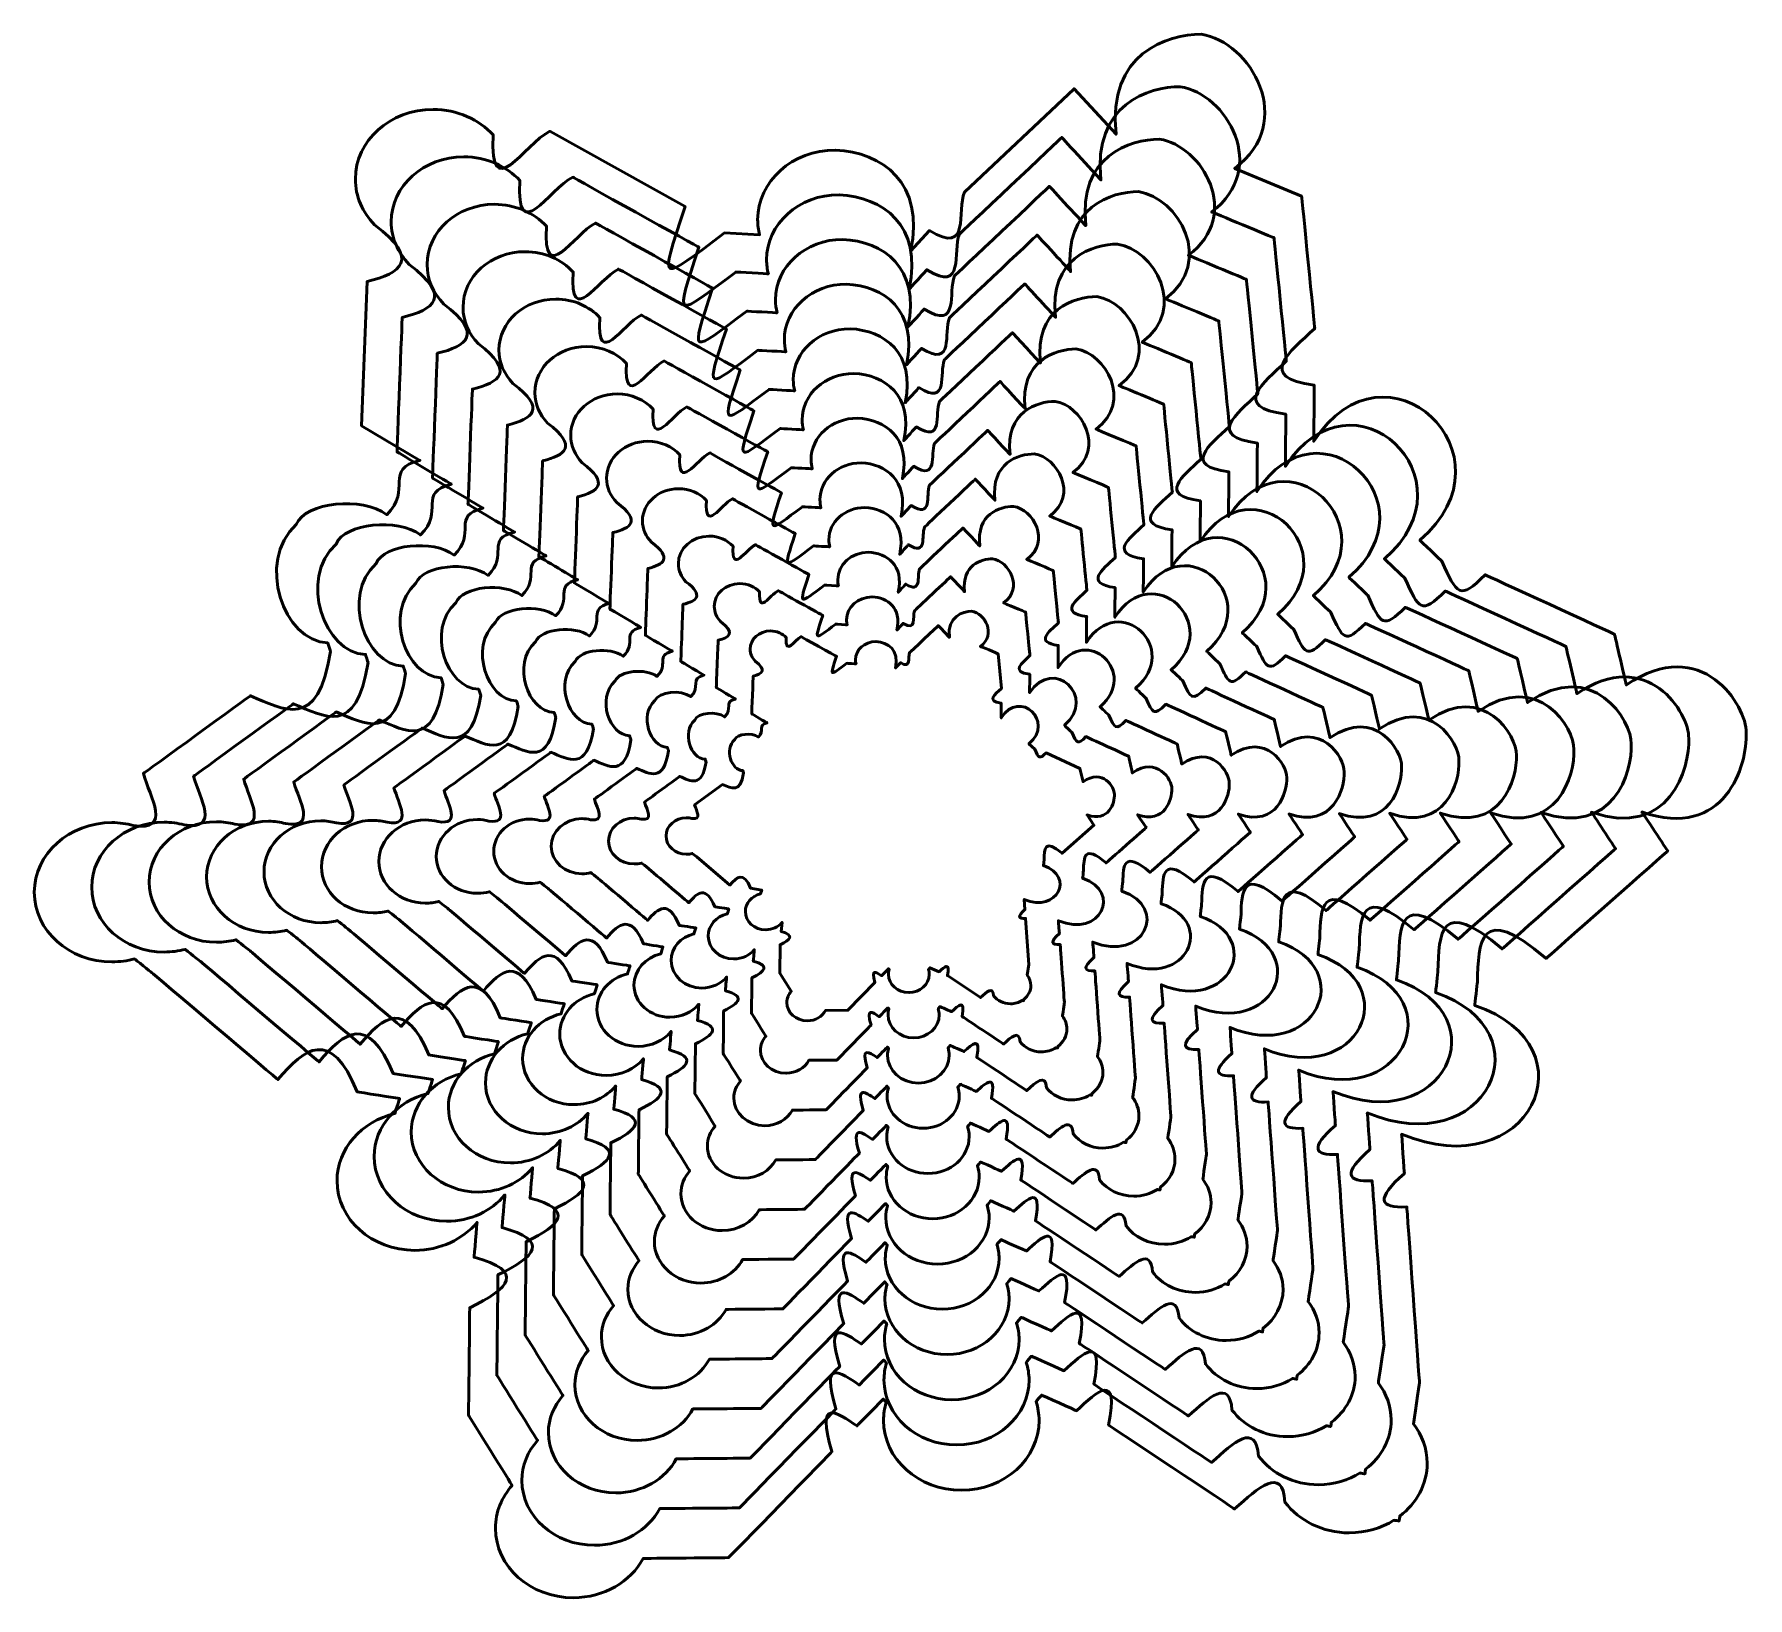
# Model space of a CAD drawing. Header units: centimetres. Extents: x -7.7 to 7.7, y -7 to 7.
import ezdxf

# ---------------------------------------------------------------- set-up
doc = ezdxf.new("R2010")
doc.units = ezdxf.units.CM
doc.header["$MEASUREMENT"] = 0
doc.layers.add('Layer 1', color=7, linetype='Continuous')

msp = doc.modelspace()

# ---------------------------------------------------------------- linework, layer by layer
at = {"layer": 'Layer 1', "color": 168}
for points, knots in [([(2.7901, 7.01764), (2.49109, 7.01764), (1.94482, 6.84907), (2.0279, 6.11978), (2.0279, 6.11978), (2.0279, 6.11978), (2.0279, 6.11978), (2.0279, 6.11978), (2.0279, 6.11978), (2.0279, 6.11978), (1.65056, 6.52927), (1.65056, 6.52927), (1.65056, 6.52927), (1.65056, 6.52927), (1.65056, 6.52927), (1.65056, 6.52927), (1.65056, 6.52927), (1.65056, 6.52927), (0.66515, 5.59972), (0.66515, 5.59972), (0.66515, 5.59972), (0.66515, 5.59972), (0.66515, 5.59972), (0.66515, 5.59972), (0.66515, 5.59972), (0.5974, 5.43799), (0.72497, 5.02514), (0.35172, 5.2562), (0.35172, 5.2562), (0.35172, 5.2562), (0.35172, 5.2562), (0.35172, 5.2562), (0.35172, 5.2562), (0.35172, 5.2562), (0.18294, 5.07122), (0.18294, 5.07122), (0.18294, 5.07122), (0.18294, 5.07122), (0.18294, 5.07122), (0.18294, 5.07122), (0.18294, 5.07122), (0.31385, 5.68683), (-0.07479, 5.95798), (-0.49285, 5.97865), (-0.49285, 5.97865), (-0.49285, 5.97865), (-0.49285, 5.97865), (-0.49285, 5.97865), (-0.49285, 5.97865), (-0.87811, 5.97865), (-1.1903, 5.69801), (-1.1903, 5.35302), (-1.1903, 5.35302), (-1.1903, 5.35302), (-1.1903, 5.35302), (-1.1903, 5.35302), (-1.1903, 5.35302), (-1.1903, 5.30635), (-1.1836, 5.26112), (-1.17274, 5.21736), (-1.17274, 5.21736), (-1.17274, 5.21736), (-1.17274, 5.21736), (-1.17274, 5.21736), (-1.17274, 5.21736), (-1.17274, 5.21736), (-1.48715, 5.23446), (-1.48715, 5.23446), (-1.48715, 5.23446), (-1.48715, 5.23446), (-1.48715, 5.23446), (-1.48715, 5.23446), (-1.48715, 5.23446), (-2.07146, 4.80045), (-2.08331, 4.74115), (-1.84178, 5.47303), (-1.84178, 5.47303), (-1.84178, 5.47303), (-1.84178, 5.47303), (-1.84178, 5.47303), (-1.84178, 5.47303), (-1.84178, 5.47303), (-3.05578, 6.14737), (-3.05578, 6.14737), (-3.05578, 6.14737), (-3.05578, 6.14737), (-3.05578, 6.14737), (-3.05578, 6.14737), (-3.05578, 6.14737), (-3.28245, 6.03244), (-3.60397, 5.47243), (-3.56353, 6.11431), (-3.56353, 6.11431), (-3.56353, 6.11431), (-3.56353, 6.11431), (-3.56353, 6.11431), (-3.56353, 6.11431), (-3.69156, 6.25419), (-3.88699, 6.34254), (-4.10457, 6.34254), (-4.10457, 6.34254), (-4.10457, 6.34254), (-4.10457, 6.34254), (-4.10457, 6.34254), (-4.10457, 6.34254), (-4.48983, 6.34254), (-4.80202, 6.06349), (-4.80202, 5.71851), (-4.80202, 5.71851), (-4.80202, 5.7185), (-4.80202, 5.71849), (-4.80202, 5.71848), (-4.80202, 5.71848), (-4.80201, 5.5614), (-4.73664, 5.41817), (-4.62965, 5.30834), (-4.62965, 5.30834), (-4.62964, 5.30833), (-4.62962, 5.30832), (-4.62962, 5.30831), (-4.62962, 5.30831), (-4.21343, 4.9919), (-4.39052, 4.87325), (-4.69669, 4.79762), (-4.69669, 4.79762), (-4.69669, 4.79762), (-4.69669, 4.79762), (-4.69669, 4.79762), (-4.69669, 4.79762), (-4.69669, 4.79762), (-4.74616, 3.50359), (-4.74616, 3.50359), (-4.74616, 3.50359), (-4.74616, 3.50359), (-4.74616, 3.50359), (-4.74616, 3.50359), (-4.74616, 3.50359), (-4.74616, 3.50359), (-4.22269, 3.19206), (-4.22269, 3.19206), (-4.22269, 3.19206), (-4.22269, 3.19206), (-4.22269, 3.19206), (-4.22269, 3.19206), (-4.22269, 3.19206), (-4.55403, 3.11318), (-4.28641, 2.9293), (-4.52068, 2.70483), (-4.52068, 2.70483), (-4.52068, 2.70483), (-4.52068, 2.70483), (-4.52068, 2.70483), (-4.52068, 2.70483), (-4.73991, 2.87036), (-5.2493, 2.81892), (-5.3319, 2.61705), (-5.3319, 2.61705), (-5.33191, 2.61704), (-5.33192, 2.61703), (-5.33193, 2.61702), (-5.33193, 2.61702), (-5.69668, 2.28536), (-5.44799, 1.56521), (-5.04941, 1.55458), (-5.04941, 1.55458), (-5.04941, 1.55458), (-5.04941, 1.55458), (-5.04941, 1.55457), (-5.04941, 1.55457), (-5.04904, 1.55339), (-5.02547, 1.47798), (-5.02547, 1.47798), (-5.02547, 1.47798), (-5.02547, 1.47797), (-5.02547, 1.47796), (-5.02548, 1.47795), (-5.02548, 1.47795), (-5.13374, 0.75415), (-5.44815, 0.95799), (-5.74436, 1.07995), (-5.74436, 1.07995), (-5.74436, 1.07995), (-5.74437, 1.07994), (-5.74441, 1.07992), (-5.74441, 1.07992), (-5.75185, 1.07451), (-6.70423, 0.38245), (-6.70423, 0.38245), (-6.70423, 0.38245), (-6.70423, 0.38244), (-6.70422, 0.38242), (-6.70422, 0.38242), (-6.70422, 0.38242), (-6.64429, 0.16656), (-6.44567, -0.14175), (-6.79543, -0.08448), (-6.79543, -0.08448), (-6.79544, -0.08448), (-6.79546, -0.08447), (-6.79548, -0.08447), (-6.79548, -0.08447), (-6.85634, -0.06893), (-6.92055, -0.05895), (-6.98695, -0.05895), (-6.98695, -0.05895), (-6.98696, -0.05895), (-6.98697, -0.05895), (-6.98698, -0.05895), (-6.98698, -0.05895), (-7.37222, -0.05897), (-7.68439, -0.3396), (-7.68439, -0.68458), (-7.68439, -0.68458), (-7.68439, -0.68459), (-7.68439, -0.6846), (-7.68439, -0.68461), (-7.68439, -0.68461), (-7.68437, -1.02958), (-7.37219, -1.30861), (-6.98694, -1.30861), (-6.98694, -1.30861), (-6.98692, -1.30861), (-6.98691, -1.30861), (-6.98689, -1.30861), (-6.98689, -1.30861), (-6.91648, -1.30861), (-6.84835, -1.30047), (-6.78425, -1.28307), (-6.78425, -1.28307), (-6.78425, -1.28307), (-6.78424, -1.28308), (-6.78422, -1.28309), (-6.78422, -1.28309), (-6.78186, -1.28496), (-6.63103, -1.40436), (-6.63103, -1.40436), (-6.63103, -1.40436), (-6.63103, -1.40436), (-6.63103, -1.40436), (-6.63102, -1.40437), (-6.63102, -1.40437), (-6.62661, -1.40811), (-5.49683, -2.36565), (-5.49683, -2.36565), (-5.49683, -2.36565), (-5.49682, -2.36564), (-5.49682, -2.36563), (-5.49681, -2.36562), (-5.49681, -2.36562), (-5.2595, -2.0813), (-5.02218, -1.89778), (-4.78487, -2.47663), (-4.78487, -2.47663), (-4.78487, -2.47663), (-4.78486, -2.47663), (-4.78485, -2.47663), (-4.78485, -2.47663), (-4.7819, -2.47709), (-4.40463, -2.5359), (-4.40463, -2.5359), (-4.40463, -2.5359), (-4.40463, -2.5359), (-4.40463, -2.53591), (-4.40464, -2.53592), (-4.40464, -2.53592), (-4.4053, -2.53801), (-4.44772, -2.67155), (-4.44772, -2.67155), (-4.44772, -2.67155), (-4.44774, -2.67155), (-4.44775, -2.67156), (-4.44777, -2.67156), (-4.44777, -2.67156), (-4.74624, -2.74248), (-4.96641, -2.98534), (-4.96641, -3.27483), (-4.96641, -3.27483), (-4.96641, -3.27485), (-4.96641, -3.27488), (-4.96641, -3.27488), (-4.96641, -3.27488), (-4.96638, -3.61983), (-4.6542, -3.89885), (-4.26896, -3.89885), (-4.26896, -3.89885), (-4.26895, -3.89885), (-4.26893, -3.89885), (-4.26891, -3.89885), (-4.26891, -3.89885), (-4.03976, -3.89884), (-3.83602, -3.79957), (-3.70876, -3.64668), (-3.70876, -3.64668), (-3.70876, -3.64668), (-3.70876, -3.6467), (-3.70877, -3.64673), (-3.70877, -3.64673), (-3.70919, -3.65156), (-3.73599, -3.9608), (-3.73599, -3.9608), (-3.73599, -3.9608), (-3.73598, -3.9608), (-3.73596, -3.96081), (-3.73594, -3.96081), (-3.73594, -3.96081), (-3.27506, -4.08385), (-3.41336, -4.24213), (-3.77523, -4.41356), (-3.77523, -4.41356), (-3.77523, -4.41356), (-3.77523, -4.41357), (-3.77523, -4.41361), (-3.77523, -4.41361), (-3.77531, -4.42111), (-3.78582, -5.38083), (-3.78582, -5.38083), (-3.78582, -5.38083), (-3.78582, -5.38083), (-3.78581, -5.38084), (-3.7858, -5.38086), (-3.7858, -5.38086), (-3.78277, -5.38573), (-3.39434, -6.00874), (-3.39434, -6.00874), (-3.39434, -6.00874), (-3.39435, -6.00875), (-3.39436, -6.00877), (-3.39437, -6.00877), (-3.39437, -6.00877), (-3.48748, -6.11498), (-3.54436, -6.24797), (-3.54436, -6.39336), (-3.54436, -6.39336), (-3.54436, -6.39338), (-3.54436, -6.39341), (-3.54436, -6.39341), (-3.54436, -6.39341), (-3.54433, -6.73836), (-3.23055, -7.01738), (-2.84532, -7.01738), (-2.84532, -7.01738), (-2.8453, -7.01738), (-2.84529, -7.01738), (-2.84527, -7.01738), (-2.84527, -7.01738), (-2.56908, -7.01736), (-2.3312, -6.87326), (-2.2181, -6.66467), (-2.2181, -6.66467), (-2.2181, -6.66467), (-2.21809, -6.66467), (-2.21807, -6.66467), (-2.21807, -6.66467), (-2.21212, -6.66462), (-1.45089, -6.6576), (-1.45089, -6.6576), (-1.45089, -6.6576), (-1.45089, -6.6576), (-1.45088, -6.65759), (-1.45084, -6.65755), (-1.45084, -6.65755), (-1.44365, -6.65017), (-0.523, -5.70593), (-0.523, -5.70593), (-0.523, -5.70593), (-0.523, -5.70592), (-0.52301, -5.7059), (-0.52301, -5.70588), (-0.52301, -5.70588), (-0.67159, -5.21379), (-0.48099, -5.35159), (-0.29803, -5.4752), (-0.29803, -5.4752), (-0.29803, -5.4752), (-0.29802, -5.47519), (-0.29798, -5.47515), (-0.29798, -5.47515), (-0.29437, -5.47145), (-0.0635, -5.23465), (-0.0635, -5.23465), (-0.0635, -5.23465), (-0.0635, -5.23465), (-0.06349, -5.23466), (-0.06348, -5.23467), (-0.06348, -5.23467), (-0.06266, -5.23559), (-0.03637, -5.26497), (-0.03637, -5.26497), (-0.03637, -5.26497), (-0.03637, -5.26498), (-0.03638, -5.265), (-0.03638, -5.265), (-0.03638, -5.265), (-0.05175, -5.31653), (-0.06031, -5.37031), (-0.06031, -5.42616), (-0.06031, -5.42616), (-0.06031, -5.42618), (-0.06031, -5.42621), (-0.06031, -5.42621), (-0.06031, -5.42621), (-0.06028, -5.77116), (0.2535, -6.05177), (0.63873, -6.05177), (0.63873, -6.05177), (0.63875, -6.05177), (0.63878, -6.05177), (0.63881, -6.05177), (0.63881, -6.05177), (1.02403, -6.05174), (1.33619, -5.77111), (1.33619, -5.42614), (1.33619, -5.42614), (1.33619, -5.42613), (1.33619, -5.42611), (1.33619, -5.42609), (1.33619, -5.42609), (1.33618, -5.36725), (1.32606, -5.31095), (1.30906, -5.25696), (1.30906, -5.25696), (1.30906, -5.25696), (1.30907, -5.25695), (1.30909, -5.25691), (1.30909, -5.25691), (1.31059, -5.25512), (1.35853, -5.1979), (1.35853, -5.1979), (1.35853, -5.1979), (1.35853, -5.1979), (1.35855, -5.19791), (1.35858, -5.19793), (1.35858, -5.19793), (1.36339, -5.20009), (1.6713, -5.33825), (1.6713, -5.33825), (1.6713, -5.33825), (1.67131, -5.33824), (1.67132, -5.33823), (1.67133, -5.33822), (1.67133, -5.33822), (1.85921, -5.16788), (2.05637, -4.97588), (1.96035, -5.46796), (1.96035, -5.46796), (1.96035, -5.46796), (1.96037, -5.46797), (1.9604, -5.46799), (1.9604, -5.46799), (1.96917, -5.47382), (3.09175, -6.22047), (3.09175, -6.22047), (3.09175, -6.22047), (3.09176, -6.22046), (3.09178, -6.22045), (3.09178, -6.22044), (3.09178, -6.22044), (3.30436, -6.02926), (3.52037, -5.82862), (3.54341, -6.15869), (3.54341, -6.15869), (3.54342, -6.1587), (3.54343, -6.15871), (3.54343, -6.15872), (3.54343, -6.15872), (3.6689, -6.32495), (3.88039, -6.4348), (4.12115, -6.4348), (4.12115, -6.4348), (4.12117, -6.4348), (4.12118, -6.4348), (4.1212, -6.4348), (4.1212, -6.4348), (4.26988, -6.43479), (4.40848, -6.39254), (4.52174, -6.32148), (4.52174, -6.32148), (4.52174, -6.32148), (4.52175, -6.32148), (4.52177, -6.32149), (4.52177, -6.32149), (4.52317, -6.32173), (4.56802, -6.32946), (4.56802, -6.32946), (4.56802, -6.32946), (4.56802, -6.32946), (4.56802, -6.32945), (4.56802, -6.32943), (4.56802, -6.32943), (4.56821, -6.32808), (4.5744, -6.28477), (4.5744, -6.28477), (4.5744, -6.28477), (4.57442, -6.28476), (4.57443, -6.28474), (4.57445, -6.28472), (4.57445, -6.28472), (4.72479, -6.17006), (4.82018, -5.99972), (4.82018, -5.80916), (4.82018, -5.80916), (4.82018, -5.80914), (4.82018, -5.80913), (4.82018, -5.80911), (4.82018, -5.80911), (4.82017, -5.6782), (4.77422, -5.55688), (4.69729, -5.45644), (4.69729, -5.45644), (4.69729, -5.45644), (4.69729, -5.45642), (4.6973, -5.45636), (4.6973, -5.45636), (4.69814, -5.45071), (4.75155, -5.08935), (4.75155, -5.08935), (4.75155, -5.08935), (4.75155, -5.08935), (4.75155, -5.08933), (4.75154, -5.08927), (4.75154, -5.08927), (4.75066, -5.07702), (4.63762, -3.5088), (4.63762, -3.5088), (4.63762, -3.5088), (4.63761, -3.5088), (4.63759, -3.5088), (4.63757, -3.5088), (4.63757, -3.5088), (4.39193, -3.52233), (4.35142, -3.43817), (4.61599, -3.20874), (4.61599, -3.20874), (4.61599, -3.20874), (4.61599, -3.20872), (4.61599, -3.20869), (4.61599, -3.20869), (4.6156, -3.20327), (4.59058, -2.85611), (4.59058, -2.85611), (4.59058, -2.85611), (4.5906, -2.85612), (4.59061, -2.85612), (4.59063, -2.85613), (4.59063, -2.85613), (5.73361, -3.33281), (6.33829, -2.07325), (5.2479, -1.69947), (5.2479, -1.69947), (5.2479, -1.69947), (5.2479, -1.69946), (5.2479, -1.69944), (5.2479, -1.69944), (5.24825, -1.6963), (5.27092, -1.49519), (5.27092, -1.49519), (5.27092, -1.49519), (5.27092, -1.49517), (5.27092, -1.49514), (5.27092, -1.49514), (5.27092, -1.49514), (5.2818, -1.13455), (5.28451, -0.76186), (5.88798, -1.27831), (5.88798, -1.27831), (5.88798, -1.27831), (5.88798, -1.27831), (5.88799, -1.2783), (5.88799, -1.2783), (5.89224, -1.27455), (6.98007, -0.31413), (6.98007, -0.31413), (6.98007, -0.31413), (6.98007, -0.31413), (6.98007, -0.31412), (6.98006, -0.31411), (6.98006, -0.31411), (6.97826, -0.31139), (6.74812, 0.03671), (6.74812, 0.03671), (6.74812, 0.03671), (6.74813, 0.03671), (6.74814, 0.0367), (6.74815, 0.0367), (6.74815, 0.0367), (7.4963, -0.22274), (7.69794, 0.46058), (7.68359, 0.74738), (7.68359, 0.74738), (7.68359, 0.74739), (7.68359, 0.74741), (7.68359, 0.74743), (7.68359, 0.74743), (7.69212, 0.98669), (7.28534, 1.64129), (6.60812, 1.17625), (6.60812, 1.17625), (6.60812, 1.17625), (6.60812, 1.17626), (6.60812, 1.17627), (6.60812, 1.17627), (6.6073, 1.1798), (6.50211, 1.63225), (6.50211, 1.63225), (6.50211, 1.63225), (6.50211, 1.63225), (6.50209, 1.63226), (6.50206, 1.63227), (6.50206, 1.63227), (6.49306, 1.6364), (5.34097, 2.16539), (5.34097, 2.16539), (5.34097, 2.16539), (5.34096, 2.16538), (5.34094, 2.16536), (5.34092, 2.16534), (5.34092, 2.16534), (5.11086, 1.93296), (5.08586, 1.98962), (4.9524, 2.28864), (4.9524, 2.28864), (4.9524, 2.28864), (4.95239, 2.28865), (4.95237, 2.28867), (4.95237, 2.28867), (4.94934, 2.29155), (4.75519, 2.47559), (4.75519, 2.47559), (4.75519, 2.47559), (4.7552, 2.4756), (4.75522, 2.47561), (4.75524, 2.47562), (4.75524, 2.47562), (5.65124, 3.24535), (4.44735, 4.36537), (3.80217, 3.36478), (3.80217, 3.36478), (3.80217, 3.36478), (3.80217, 3.36479), (3.80217, 3.3648), (3.80217, 3.3648), (3.8022, 3.36869), (3.80674, 3.86679), (3.80674, 3.86679), (3.80674, 3.86679), (3.80672, 3.86679), (3.80671, 3.86679), (3.80669, 3.8668), (3.80669, 3.8668), (3.28319, 3.93814), (3.58296, 4.16385), (3.81138, 4.37618), (3.81138, 4.37618), (3.81138, 4.37618), (3.81138, 4.37618), (3.81138, 4.37619), (3.81138, 4.37619), (3.81092, 4.38081), (3.69342, 5.56382), (3.69342, 5.56382), (3.69342, 5.56382), (3.69342, 5.56382), (3.69342, 5.56382), (3.69342, 5.56382), (3.69342, 5.56382), (3.69342, 5.56382), (3.09219, 5.81393), (3.09219, 5.81393), (3.09219, 5.81393), (3.09219, 5.81393), (3.09219, 5.81393), (3.09219, 5.81393), (3.09219, 5.81393), (3.65407, 6.23077), (3.23628, 6.95344), (2.79009, 7.01776), (2.79009, 7.01776), (2.79009, 7.01776), (2.79009, 7.01776), (2.79009, 7.01776), (2.79009, 7.01776), (2.79009, 7.01776), (2.7901, 7.01764), (2.7901, 7.01764)], [0, 0, 0, 0, 0.00581395, 0.00581395, 0.00581395, 0.00581395, 0.01162791, 0.01162791, 0.01162791, 0.01162791, 0.01744186, 0.01744186, 0.01744186, 0.01744186, 0.02325581, 0.02325581, 0.02325581, 0.02325581, 0.02906977, 0.02906977, 0.02906977, 0.02906977, 0.03488372, 0.03488372, 0.03488372, 0.03488372, 0.04069767, 0.04069767, 0.04069767, 0.04069767, 0.04651163, 0.04651163, 0.04651163, 0.04651163, 0.05232558, 0.05232558, 0.05232558, 0.05232558, 0.05813953, 0.05813953, 0.05813953, 0.05813953, 0.06395349, 0.06395349, 0.06395349, 0.06395349, 0.06976744, 0.06976744, 0.06976744, 0.06976744, 0.0755814, 0.0755814, 0.0755814, 0.0755814, 0.08139535, 0.08139535, 0.08139535, 0.08139535, 0.0872093, 0.0872093, 0.0872093, 0.0872093, 0.09302326, 0.09302326, 0.09302326, 0.09302326, 0.09883721, 0.09883721, 0.09883721, 0.09883721, 0.10465116, 0.10465116, 0.10465116, 0.10465116, 0.11046512, 0.11046512, 0.11046512, 0.11046512, 0.11627907, 0.11627907, 0.11627907, 0.11627907, 0.12209302, 0.12209302, 0.12209302, 0.12209302, 0.12790698, 0.12790698, 0.12790698, 0.12790698, 0.13372093, 0.13372093, 0.13372093, 0.13372093, 0.13953488, 0.13953488, 0.13953488, 0.13953488, 0.14534884, 0.14534884, 0.14534884, 0.14534884, 0.15116279, 0.15116279, 0.15116279, 0.15116279, 0.15697674, 0.15697674, 0.15697674, 0.15697674, 0.1627907, 0.1627907, 0.1627907, 0.1627907, 0.16860465, 0.16860465, 0.16860465, 0.16860465, 0.1744186, 0.1744186, 0.1744186, 0.1744186, 0.18023256, 0.18023256, 0.18023256, 0.18023256, 0.18604651, 0.18604651, 0.18604651, 0.18604651, 0.19186047, 0.19186047, 0.19186047, 0.19186047, 0.19767442, 0.19767442, 0.19767442, 0.19767442, 0.20348837, 0.20348837, 0.20348837, 0.20348837, 0.20930233, 0.20930233, 0.20930233, 0.20930233, 0.21511628, 0.21511628, 0.21511628, 0.21511628, 0.22093023, 0.22093023, 0.22093023, 0.22093023, 0.22674419, 0.22674419, 0.22674419, 0.22674419, 0.23255814, 0.23255814, 0.23255814, 0.23255814, 0.23837209, 0.23837209, 0.23837209, 0.23837209, 0.24418605, 0.24418605, 0.24418605, 0.24418605, 0.25, 0.25, 0.25, 0.25, 0.25581395, 0.25581395, 0.25581395, 0.25581395, 0.26162791, 0.26162791, 0.26162791, 0.26162791, 0.26744186, 0.26744186, 0.26744186, 0.26744186, 0.27325581, 0.27325581, 0.27325581, 0.27325581, 0.27906977, 0.27906977, 0.27906977, 0.27906977, 0.28488372, 0.28488372, 0.28488372, 0.28488372, 0.29069767, 0.29069767, 0.29069767, 0.29069767, 0.29651163, 0.29651163, 0.29651163, 0.29651163, 0.30232558, 0.30232558, 0.30232558, 0.30232558, 0.30813953, 0.30813953, 0.30813953, 0.30813953, 0.31395349, 0.31395349, 0.31395349, 0.31395349, 0.31976744, 0.31976744, 0.31976744, 0.31976744, 0.3255814, 0.3255814, 0.3255814, 0.3255814, 0.33139535, 0.33139535, 0.33139535, 0.33139535, 0.3372093, 0.3372093, 0.3372093, 0.3372093, 0.34302326, 0.34302326, 0.34302326, 0.34302326, 0.34883721, 0.34883721, 0.34883721, 0.34883721, 0.35465116, 0.35465116, 0.35465116, 0.35465116, 0.36046512, 0.36046512, 0.36046512, 0.36046512, 0.36627907, 0.36627907, 0.36627907, 0.36627907, 0.37209302, 0.37209302, 0.37209302, 0.37209302, 0.37790698, 0.37790698, 0.37790698, 0.37790698, 0.38372093, 0.38372093, 0.38372093, 0.38372093, 0.38953488, 0.38953488, 0.38953488, 0.38953488, 0.39534884, 0.39534884, 0.39534884, 0.39534884, 0.40116279, 0.40116279, 0.40116279, 0.40116279, 0.40697674, 0.40697674, 0.40697674, 0.40697674, 0.4127907, 0.4127907, 0.4127907, 0.4127907, 0.41860465, 0.41860465, 0.41860465, 0.41860465, 0.4244186, 0.4244186, 0.4244186, 0.4244186, 0.43023256, 0.43023256, 0.43023256, 0.43023256, 0.43604651, 0.43604651, 0.43604651, 0.43604651, 0.44186047, 0.44186047, 0.44186047, 0.44186047, 0.44767442, 0.44767442, 0.44767442, 0.44767442, 0.45348837, 0.45348837, 0.45348837, 0.45348837, 0.45930233, 0.45930233, 0.45930233, 0.45930233, 0.46511628, 0.46511628, 0.46511628, 0.46511628, 0.47093023, 0.47093023, 0.47093023, 0.47093023, 0.47674419, 0.47674419, 0.47674419, 0.47674419, 0.48255814, 0.48255814, 0.48255814, 0.48255814, 0.48837209, 0.48837209, 0.48837209, 0.48837209, 0.49418605, 0.49418605, 0.49418605, 0.49418605, 0.5, 0.5, 0.5, 0.5, 0.50581395, 0.50581395, 0.50581395, 0.50581395, 0.51162791, 0.51162791, 0.51162791, 0.51162791, 0.51744186, 0.51744186, 0.51744186, 0.51744186, 0.52325581, 0.52325581, 0.52325581, 0.52325581, 0.52906977, 0.52906977, 0.52906977, 0.52906977, 0.53488372, 0.53488372, 0.53488372, 0.53488372, 0.54069767, 0.54069767, 0.54069767, 0.54069767, 0.54651163, 0.54651163, 0.54651163, 0.54651163, 0.55232558, 0.55232558, 0.55232558, 0.55232558, 0.55813953, 0.55813953, 0.55813953, 0.55813953, 0.56395349, 0.56395349, 0.56395349, 0.56395349, 0.56976744, 0.56976744, 0.56976744, 0.56976744, 0.5755814, 0.5755814, 0.5755814, 0.5755814, 0.58139535, 0.58139535, 0.58139535, 0.58139535, 0.5872093, 0.5872093, 0.5872093, 0.5872093, 0.59302326, 0.59302326, 0.59302326, 0.59302326, 0.59883721, 0.59883721, 0.59883721, 0.59883721, 0.60465116, 0.60465116, 0.60465116, 0.60465116, 0.61046512, 0.61046512, 0.61046512, 0.61046512, 0.61627907, 0.61627907, 0.61627907, 0.61627907, 0.62209302, 0.62209302, 0.62209302, 0.62209302, 0.62790698, 0.62790698, 0.62790698, 0.62790698, 0.63372093, 0.63372093, 0.63372093, 0.63372093, 0.63953488, 0.63953488, 0.63953488, 0.63953488, 0.64534884, 0.64534884, 0.64534884, 0.64534884, 0.65116279, 0.65116279, 0.65116279, 0.65116279, 0.65697674, 0.65697674, 0.65697674, 0.65697674, 0.6627907, 0.6627907, 0.6627907, 0.6627907, 0.66860465, 0.66860465, 0.66860465, 0.66860465, 0.6744186, 0.6744186, 0.6744186, 0.6744186, 0.68023256, 0.68023256, 0.68023256, 0.68023256, 0.68604651, 0.68604651, 0.68604651, 0.68604651, 0.69186047, 0.69186047, 0.69186047, 0.69186047, 0.69767442, 0.69767442, 0.69767442, 0.69767442, 0.70348837, 0.70348837, 0.70348837, 0.70348837, 0.70930233, 0.70930233, 0.70930233, 0.70930233, 0.71511628, 0.71511628, 0.71511628, 0.71511628, 0.72093023, 0.72093023, 0.72093023, 0.72093023, 0.72674419, 0.72674419, 0.72674419, 0.72674419, 0.73255814, 0.73255814, 0.73255814, 0.73255814, 0.73837209, 0.73837209, 0.73837209, 0.73837209, 0.74418605, 0.74418605, 0.74418605, 0.74418605, 0.75, 0.75, 0.75, 0.75, 0.75581395, 0.75581395, 0.75581395, 0.75581395, 0.76162791, 0.76162791, 0.76162791, 0.76162791, 0.76744186, 0.76744186, 0.76744186, 0.76744186, 0.77325581, 0.77325581, 0.77325581, 0.77325581, 0.77906977, 0.77906977, 0.77906977, 0.77906977, 0.78488372, 0.78488372, 0.78488372, 0.78488372, 0.79069767, 0.79069767, 0.79069767, 0.79069767, 0.79651163, 0.79651163, 0.79651163, 0.79651163, 0.80232558, 0.80232558, 0.80232558, 0.80232558, 0.80813953, 0.80813953, 0.80813953, 0.80813953, 0.81395349, 0.81395349, 0.81395349, 0.81395349, 0.81976744, 0.81976744, 0.81976744, 0.81976744, 0.8255814, 0.8255814, 0.8255814, 0.8255814, 0.83139535, 0.83139535, 0.83139535, 0.83139535, 0.8372093, 0.8372093, 0.8372093, 0.8372093, 0.84302326, 0.84302326, 0.84302326, 0.84302326, 0.84883721, 0.84883721, 0.84883721, 0.84883721, 0.85465116, 0.85465116, 0.85465116, 0.85465116, 0.86046512, 0.86046512, 0.86046512, 0.86046512, 0.86627907, 0.86627907, 0.86627907, 0.86627907, 0.87209302, 0.87209302, 0.87209302, 0.87209302, 0.87790698, 0.87790698, 0.87790698, 0.87790698, 0.88372093, 0.88372093, 0.88372093, 0.88372093, 0.88953488, 0.88953488, 0.88953488, 0.88953488, 0.89534884, 0.89534884, 0.89534884, 0.89534884, 0.90116279, 0.90116279, 0.90116279, 0.90116279, 0.90697674, 0.90697674, 0.90697674, 0.90697674, 0.9127907, 0.9127907, 0.9127907, 0.9127907, 0.91860465, 0.91860465, 0.91860465, 0.91860465, 0.9244186, 0.9244186, 0.9244186, 0.9244186, 0.93023256, 0.93023256, 0.93023256, 0.93023256, 0.93604651, 0.93604651, 0.93604651, 0.93604651, 0.94186047, 0.94186047, 0.94186047, 0.94186047, 0.94767442, 0.94767442, 0.94767442, 0.94767442, 0.95348837, 0.95348837, 0.95348837, 0.95348837, 0.95930233, 0.95930233, 0.95930233, 0.95930233, 0.96511628, 0.96511628, 0.96511628, 0.96511628, 0.97093023, 0.97093023, 0.97093023, 0.97093023, 0.97674419, 0.97674419, 0.97674419, 0.97674419, 0.98255814, 0.98255814, 0.98255814, 0.98255814, 0.98837209, 0.98837209, 0.98837209, 0.98837209, 1, 1, 1, 1]), ([(2.7901, 7.01764), (2.7901, 7.01764), (2.7901, 7.01764), (2.7901, 7.01764), (2.7901, 7.01764), (2.7901, 7.01764), (2.7901, 7.01764), (2.7901, 7.01764)], [0, 0, 0, 0, 0.33333333, 0.33333333, 0.33333333, 0.33333333, 1, 1, 1, 1])]:
    msp.add_open_spline(points, degree=3, knots=knots, dxfattribs=at)
at = {"layer": 'Layer 1', "lineweight": 50}
for points, knots in [([(2.7901, 7.01764), (2.49109, 7.01764), (1.94482, 6.84907), (2.0279, 6.11978), (2.0279, 6.11978), (2.0279, 6.11978), (2.0279, 6.11978), (2.0279, 6.11978), (2.0279, 6.11978), (2.0279, 6.11978), (1.65056, 6.52927), (1.65056, 6.52927), (1.65056, 6.52927), (1.65056, 6.52927), (1.65056, 6.52927), (1.65056, 6.52927), (1.65056, 6.52927), (1.65056, 6.52927), (0.66515, 5.59972), (0.66515, 5.59972), (0.66515, 5.59972), (0.66515, 5.59972), (0.66515, 5.59972), (0.66515, 5.59972), (0.66515, 5.59972), (0.5974, 5.43799), (0.72497, 5.02514), (0.35172, 5.2562), (0.35172, 5.2562), (0.35172, 5.2562), (0.35172, 5.2562), (0.35172, 5.2562), (0.35172, 5.2562), (0.35172, 5.2562), (0.18294, 5.07122), (0.18294, 5.07122), (0.18294, 5.07122), (0.18294, 5.07122), (0.18294, 5.07122), (0.18294, 5.07122), (0.18294, 5.07122), (0.31385, 5.68683), (-0.07479, 5.95798), (-0.49285, 5.97865), (-0.49285, 5.97865), (-0.49285, 5.97865), (-0.49285, 5.97865), (-0.49285, 5.97865), (-0.49285, 5.97865), (-0.87811, 5.97865), (-1.1903, 5.69801), (-1.1903, 5.35302), (-1.1903, 5.35302), (-1.1903, 5.35302), (-1.1903, 5.35302), (-1.1903, 5.35302), (-1.1903, 5.35302), (-1.1903, 5.30635), (-1.1836, 5.26112), (-1.17274, 5.21736), (-1.17274, 5.21736), (-1.17274, 5.21736), (-1.17274, 5.21736), (-1.17274, 5.21736), (-1.17274, 5.21736), (-1.17274, 5.21736), (-1.48715, 5.23446), (-1.48715, 5.23446), (-1.48715, 5.23446), (-1.48715, 5.23446), (-1.48715, 5.23446), (-1.48715, 5.23446), (-1.48715, 5.23446), (-2.07146, 4.80045), (-2.08331, 4.74115), (-1.84178, 5.47303), (-1.84178, 5.47303), (-1.84178, 5.47303), (-1.84178, 5.47303), (-1.84178, 5.47303), (-1.84178, 5.47303), (-1.84178, 5.47303), (-3.05578, 6.14737), (-3.05578, 6.14737), (-3.05578, 6.14737), (-3.05578, 6.14737), (-3.05578, 6.14737), (-3.05578, 6.14737), (-3.05578, 6.14737), (-3.28245, 6.03244), (-3.60397, 5.47243), (-3.56353, 6.11431), (-3.56353, 6.11431), (-3.56353, 6.11431), (-3.56353, 6.11431), (-3.56353, 6.11431), (-3.56353, 6.11431), (-3.69156, 6.25419), (-3.88699, 6.34254), (-4.10457, 6.34254), (-4.10457, 6.34254), (-4.10457, 6.34254), (-4.10457, 6.34254), (-4.10457, 6.34254), (-4.10457, 6.34254), (-4.48983, 6.34254), (-4.80202, 6.06349), (-4.80202, 5.71851), (-4.80202, 5.71851), (-4.80202, 5.7185), (-4.80202, 5.71849), (-4.80202, 5.71848), (-4.80202, 5.71848), (-4.80201, 5.5614), (-4.73664, 5.41817), (-4.62965, 5.30834), (-4.62965, 5.30834), (-4.62964, 5.30833), (-4.62962, 5.30832), (-4.62962, 5.30831), (-4.62962, 5.30831), (-4.21343, 4.9919), (-4.39052, 4.87325), (-4.69669, 4.79762), (-4.69669, 4.79762), (-4.69669, 4.79762), (-4.69669, 4.79762), (-4.69669, 4.79762), (-4.69669, 4.79762), (-4.69669, 4.79762), (-4.74616, 3.50359), (-4.74616, 3.50359), (-4.74616, 3.50359), (-4.74616, 3.50359), (-4.74616, 3.50359), (-4.74616, 3.50359), (-4.74616, 3.50359), (-4.74616, 3.50359), (-4.22269, 3.19206), (-4.22269, 3.19206), (-4.22269, 3.19206), (-4.22269, 3.19206), (-4.22269, 3.19206), (-4.22269, 3.19206), (-4.22269, 3.19206), (-4.55403, 3.11318), (-4.28641, 2.9293), (-4.52068, 2.70483), (-4.52068, 2.70483), (-4.52068, 2.70483), (-4.52068, 2.70483), (-4.52068, 2.70483), (-4.52068, 2.70483), (-4.73991, 2.87036), (-5.2493, 2.81892), (-5.3319, 2.61705), (-5.3319, 2.61705), (-5.33191, 2.61704), (-5.33192, 2.61703), (-5.33193, 2.61702), (-5.33193, 2.61702), (-5.69668, 2.28536), (-5.44799, 1.56521), (-5.04941, 1.55458), (-5.04941, 1.55458), (-5.04941, 1.55458), (-5.04941, 1.55458), (-5.04941, 1.55457), (-5.04941, 1.55457), (-5.04904, 1.55339), (-5.02547, 1.47798), (-5.02547, 1.47798), (-5.02547, 1.47798), (-5.02547, 1.47797), (-5.02547, 1.47796), (-5.02548, 1.47795), (-5.02548, 1.47795), (-5.13374, 0.75415), (-5.44815, 0.95799), (-5.74436, 1.07995), (-5.74436, 1.07995), (-5.74436, 1.07995), (-5.74437, 1.07994), (-5.74441, 1.07992), (-5.74441, 1.07992), (-5.75185, 1.07451), (-6.70423, 0.38245), (-6.70423, 0.38245), (-6.70423, 0.38245), (-6.70423, 0.38244), (-6.70422, 0.38242), (-6.70422, 0.38242), (-6.70422, 0.38242), (-6.64429, 0.16656), (-6.44567, -0.14175), (-6.79543, -0.08448), (-6.79543, -0.08448), (-6.79544, -0.08448), (-6.79546, -0.08447), (-6.79548, -0.08447), (-6.79548, -0.08447), (-6.85634, -0.06893), (-6.92055, -0.05895), (-6.98695, -0.05895), (-6.98695, -0.05895), (-6.98696, -0.05895), (-6.98697, -0.05895), (-6.98698, -0.05895), (-6.98698, -0.05895), (-7.37222, -0.05897), (-7.68439, -0.3396), (-7.68439, -0.68458), (-7.68439, -0.68458), (-7.68439, -0.68459), (-7.68439, -0.6846), (-7.68439, -0.68461), (-7.68439, -0.68461), (-7.68437, -1.02958), (-7.37219, -1.30861), (-6.98694, -1.30861), (-6.98694, -1.30861), (-6.98692, -1.30861), (-6.98691, -1.30861), (-6.98689, -1.30861), (-6.98689, -1.30861), (-6.91648, -1.30861), (-6.84835, -1.30047), (-6.78425, -1.28307), (-6.78425, -1.28307), (-6.78425, -1.28307), (-6.78424, -1.28308), (-6.78422, -1.28309), (-6.78422, -1.28309), (-6.78186, -1.28496), (-6.63103, -1.40436), (-6.63103, -1.40436), (-6.63103, -1.40436), (-6.63103, -1.40436), (-6.63103, -1.40436), (-6.63102, -1.40437), (-6.63102, -1.40437), (-6.62661, -1.40811), (-5.49683, -2.36565), (-5.49683, -2.36565), (-5.49683, -2.36565), (-5.49682, -2.36564), (-5.49682, -2.36563), (-5.49681, -2.36562), (-5.49681, -2.36562), (-5.2595, -2.0813), (-5.02218, -1.89778), (-4.78487, -2.47663), (-4.78487, -2.47663), (-4.78487, -2.47663), (-4.78486, -2.47663), (-4.78485, -2.47663), (-4.78485, -2.47663), (-4.7819, -2.47709), (-4.40463, -2.5359), (-4.40463, -2.5359), (-4.40463, -2.5359), (-4.40463, -2.5359), (-4.40463, -2.53591), (-4.40464, -2.53592), (-4.40464, -2.53592), (-4.4053, -2.53801), (-4.44772, -2.67155), (-4.44772, -2.67155), (-4.44772, -2.67155), (-4.44774, -2.67155), (-4.44775, -2.67156), (-4.44777, -2.67156), (-4.44777, -2.67156), (-4.74624, -2.74248), (-4.96641, -2.98534), (-4.96641, -3.27483), (-4.96641, -3.27483), (-4.96641, -3.27485), (-4.96641, -3.27488), (-4.96641, -3.27488), (-4.96641, -3.27488), (-4.96638, -3.61983), (-4.6542, -3.89885), (-4.26896, -3.89885), (-4.26896, -3.89885), (-4.26895, -3.89885), (-4.26893, -3.89885), (-4.26891, -3.89885), (-4.26891, -3.89885), (-4.03976, -3.89884), (-3.83602, -3.79957), (-3.70876, -3.64668), (-3.70876, -3.64668), (-3.70876, -3.64668), (-3.70876, -3.6467), (-3.70877, -3.64673), (-3.70877, -3.64673), (-3.70919, -3.65156), (-3.73599, -3.9608), (-3.73599, -3.9608), (-3.73599, -3.9608), (-3.73598, -3.9608), (-3.73596, -3.96081), (-3.73594, -3.96081), (-3.73594, -3.96081), (-3.27506, -4.08385), (-3.41336, -4.24213), (-3.77523, -4.41356), (-3.77523, -4.41356), (-3.77523, -4.41356), (-3.77523, -4.41357), (-3.77523, -4.41361), (-3.77523, -4.41361), (-3.77531, -4.42111), (-3.78582, -5.38083), (-3.78582, -5.38083), (-3.78582, -5.38083), (-3.78582, -5.38083), (-3.78581, -5.38084), (-3.7858, -5.38086), (-3.7858, -5.38086), (-3.78277, -5.38573), (-3.39434, -6.00874), (-3.39434, -6.00874), (-3.39434, -6.00874), (-3.39435, -6.00875), (-3.39436, -6.00877), (-3.39437, -6.00877), (-3.39437, -6.00877), (-3.48748, -6.11498), (-3.54436, -6.24797), (-3.54436, -6.39336), (-3.54436, -6.39336), (-3.54436, -6.39338), (-3.54436, -6.39341), (-3.54436, -6.39341), (-3.54436, -6.39341), (-3.54433, -6.73836), (-3.23055, -7.01738), (-2.84532, -7.01738), (-2.84532, -7.01738), (-2.8453, -7.01738), (-2.84529, -7.01738), (-2.84527, -7.01738), (-2.84527, -7.01738), (-2.56908, -7.01736), (-2.3312, -6.87326), (-2.2181, -6.66467), (-2.2181, -6.66467), (-2.2181, -6.66467), (-2.21809, -6.66467), (-2.21807, -6.66467), (-2.21807, -6.66467), (-2.21212, -6.66462), (-1.45089, -6.6576), (-1.45089, -6.6576), (-1.45089, -6.6576), (-1.45089, -6.6576), (-1.45088, -6.65759), (-1.45084, -6.65755), (-1.45084, -6.65755), (-1.44365, -6.65017), (-0.523, -5.70593), (-0.523, -5.70593), (-0.523, -5.70593), (-0.523, -5.70592), (-0.52301, -5.7059), (-0.52301, -5.70588), (-0.52301, -5.70588), (-0.67159, -5.21379), (-0.48099, -5.35159), (-0.29803, -5.4752), (-0.29803, -5.4752), (-0.29803, -5.4752), (-0.29802, -5.47519), (-0.29798, -5.47515), (-0.29798, -5.47515), (-0.29437, -5.47145), (-0.0635, -5.23465), (-0.0635, -5.23465), (-0.0635, -5.23465), (-0.0635, -5.23465), (-0.06349, -5.23466), (-0.06348, -5.23467), (-0.06348, -5.23467), (-0.06266, -5.23559), (-0.03637, -5.26497), (-0.03637, -5.26497), (-0.03637, -5.26497), (-0.03637, -5.26498), (-0.03638, -5.265), (-0.03638, -5.265), (-0.03638, -5.265), (-0.05175, -5.31653), (-0.06031, -5.37031), (-0.06031, -5.42616), (-0.06031, -5.42616), (-0.06031, -5.42618), (-0.06031, -5.42621), (-0.06031, -5.42621), (-0.06031, -5.42621), (-0.06028, -5.77116), (0.2535, -6.05177), (0.63873, -6.05177), (0.63873, -6.05177), (0.63875, -6.05177), (0.63878, -6.05177), (0.63881, -6.05177), (0.63881, -6.05177), (1.02403, -6.05174), (1.33619, -5.77111), (1.33619, -5.42614), (1.33619, -5.42614), (1.33619, -5.42613), (1.33619, -5.42611), (1.33619, -5.42609), (1.33619, -5.42609), (1.33618, -5.36725), (1.32606, -5.31095), (1.30906, -5.25696), (1.30906, -5.25696), (1.30906, -5.25696), (1.30907, -5.25695), (1.30909, -5.25691), (1.30909, -5.25691), (1.31059, -5.25512), (1.35853, -5.1979), (1.35853, -5.1979), (1.35853, -5.1979), (1.35853, -5.1979), (1.35855, -5.19791), (1.35858, -5.19793), (1.35858, -5.19793), (1.36339, -5.20009), (1.6713, -5.33825), (1.6713, -5.33825), (1.6713, -5.33825), (1.67131, -5.33824), (1.67132, -5.33823), (1.67133, -5.33822), (1.67133, -5.33822), (1.85921, -5.16788), (2.05637, -4.97588), (1.96035, -5.46796), (1.96035, -5.46796), (1.96035, -5.46796), (1.96037, -5.46797), (1.9604, -5.46799), (1.9604, -5.46799), (1.96917, -5.47382), (3.09175, -6.22047), (3.09175, -6.22047), (3.09175, -6.22047), (3.09176, -6.22046), (3.09178, -6.22045), (3.09178, -6.22044), (3.09178, -6.22044), (3.30436, -6.02926), (3.52037, -5.82862), (3.54341, -6.15869), (3.54341, -6.15869), (3.54342, -6.1587), (3.54343, -6.15871), (3.54343, -6.15872), (3.54343, -6.15872), (3.6689, -6.32495), (3.88039, -6.4348), (4.12115, -6.4348), (4.12115, -6.4348), (4.12117, -6.4348), (4.12118, -6.4348), (4.1212, -6.4348), (4.1212, -6.4348), (4.26988, -6.43479), (4.40848, -6.39254), (4.52174, -6.32148), (4.52174, -6.32148), (4.52174, -6.32148), (4.52175, -6.32148), (4.52177, -6.32149), (4.52177, -6.32149), (4.52317, -6.32173), (4.56802, -6.32946), (4.56802, -6.32946), (4.56802, -6.32946), (4.56802, -6.32946), (4.56802, -6.32945), (4.56802, -6.32943), (4.56802, -6.32943), (4.56821, -6.32808), (4.5744, -6.28477), (4.5744, -6.28477), (4.5744, -6.28477), (4.57442, -6.28476), (4.57443, -6.28474), (4.57445, -6.28472), (4.57445, -6.28472), (4.72479, -6.17006), (4.82018, -5.99972), (4.82018, -5.80916), (4.82018, -5.80916), (4.82018, -5.80914), (4.82018, -5.80913), (4.82018, -5.80911), (4.82018, -5.80911), (4.82017, -5.6782), (4.77422, -5.55688), (4.69729, -5.45644), (4.69729, -5.45644), (4.69729, -5.45644), (4.69729, -5.45642), (4.6973, -5.45636), (4.6973, -5.45636), (4.69814, -5.45071), (4.75155, -5.08935), (4.75155, -5.08935), (4.75155, -5.08935), (4.75155, -5.08935), (4.75155, -5.08933), (4.75154, -5.08927), (4.75154, -5.08927), (4.75066, -5.07702), (4.63762, -3.5088), (4.63762, -3.5088), (4.63762, -3.5088), (4.63761, -3.5088), (4.63759, -3.5088), (4.63757, -3.5088), (4.63757, -3.5088), (4.39193, -3.52233), (4.35142, -3.43817), (4.61599, -3.20874), (4.61599, -3.20874), (4.61599, -3.20874), (4.61599, -3.20872), (4.61599, -3.20869), (4.61599, -3.20869), (4.6156, -3.20327), (4.59058, -2.85611), (4.59058, -2.85611), (4.59058, -2.85611), (4.5906, -2.85612), (4.59061, -2.85612), (4.59063, -2.85613), (4.59063, -2.85613), (5.73361, -3.33281), (6.33829, -2.07325), (5.2479, -1.69947), (5.2479, -1.69947), (5.2479, -1.69947), (5.2479, -1.69946), (5.2479, -1.69944), (5.2479, -1.69944), (5.24825, -1.6963), (5.27092, -1.49519), (5.27092, -1.49519), (5.27092, -1.49519), (5.27092, -1.49517), (5.27092, -1.49514), (5.27092, -1.49514), (5.27092, -1.49514), (5.2818, -1.13455), (5.28451, -0.76186), (5.88798, -1.27831), (5.88798, -1.27831), (5.88798, -1.27831), (5.88798, -1.27831), (5.88799, -1.2783), (5.88799, -1.2783), (5.89224, -1.27455), (6.98007, -0.31413), (6.98007, -0.31413), (6.98007, -0.31413), (6.98007, -0.31413), (6.98007, -0.31412), (6.98006, -0.31411), (6.98006, -0.31411), (6.97826, -0.31139), (6.74812, 0.03671), (6.74812, 0.03671), (6.74812, 0.03671), (6.74813, 0.03671), (6.74814, 0.0367), (6.74815, 0.0367), (6.74815, 0.0367), (7.4963, -0.22274), (7.69794, 0.46058), (7.68359, 0.74738), (7.68359, 0.74738), (7.68359, 0.74739), (7.68359, 0.74741), (7.68359, 0.74743), (7.68359, 0.74743), (7.69212, 0.98669), (7.28534, 1.64129), (6.60812, 1.17625), (6.60812, 1.17625), (6.60812, 1.17625), (6.60812, 1.17626), (6.60812, 1.17627), (6.60812, 1.17627), (6.6073, 1.1798), (6.50211, 1.63225), (6.50211, 1.63225), (6.50211, 1.63225), (6.50211, 1.63225), (6.50209, 1.63226), (6.50206, 1.63227), (6.50206, 1.63227), (6.49306, 1.6364), (5.34097, 2.16539), (5.34097, 2.16539), (5.34097, 2.16539), (5.34096, 2.16538), (5.34094, 2.16536), (5.34092, 2.16534), (5.34092, 2.16534), (5.11086, 1.93296), (5.08586, 1.98962), (4.9524, 2.28864), (4.9524, 2.28864), (4.9524, 2.28864), (4.95239, 2.28865), (4.95237, 2.28867), (4.95237, 2.28867), (4.94934, 2.29155), (4.75519, 2.47559), (4.75519, 2.47559), (4.75519, 2.47559), (4.7552, 2.4756), (4.75522, 2.47561), (4.75524, 2.47562), (4.75524, 2.47562), (5.65124, 3.24535), (4.44735, 4.36537), (3.80217, 3.36478), (3.80217, 3.36478), (3.80217, 3.36478), (3.80217, 3.36479), (3.80217, 3.3648), (3.80217, 3.3648), (3.8022, 3.36869), (3.80674, 3.86679), (3.80674, 3.86679), (3.80674, 3.86679), (3.80672, 3.86679), (3.80671, 3.86679), (3.80669, 3.8668), (3.80669, 3.8668), (3.28319, 3.93814), (3.58296, 4.16385), (3.81138, 4.37618), (3.81138, 4.37618), (3.81138, 4.37618), (3.81138, 4.37618), (3.81138, 4.37619), (3.81138, 4.37619), (3.81092, 4.38081), (3.69342, 5.56382), (3.69342, 5.56382), (3.69342, 5.56382), (3.69342, 5.56382), (3.69342, 5.56382), (3.69342, 5.56382), (3.69342, 5.56382), (3.69342, 5.56382), (3.09219, 5.81393), (3.09219, 5.81393), (3.09219, 5.81393), (3.09219, 5.81393), (3.09219, 5.81393), (3.09219, 5.81393), (3.09219, 5.81393), (3.65407, 6.23077), (3.23628, 6.95344), (2.79009, 7.01776), (2.79009, 7.01776), (2.79009, 7.01776), (2.79009, 7.01776), (2.79009, 7.01776)], [0, 0, 0, 0, 0.00584795, 0.00584795, 0.00584795, 0.00584795, 0.01169591, 0.01169591, 0.01169591, 0.01169591, 0.01754386, 0.01754386, 0.01754386, 0.01754386, 0.02339181, 0.02339181, 0.02339181, 0.02339181, 0.02923977, 0.02923977, 0.02923977, 0.02923977, 0.03508772, 0.03508772, 0.03508772, 0.03508772, 0.04093567, 0.04093567, 0.04093567, 0.04093567, 0.04678363, 0.04678363, 0.04678363, 0.04678363, 0.05263158, 0.05263158, 0.05263158, 0.05263158, 0.05847953, 0.05847953, 0.05847953, 0.05847953, 0.06432749, 0.06432749, 0.06432749, 0.06432749, 0.07017544, 0.07017544, 0.07017544, 0.07017544, 0.07602339, 0.07602339, 0.07602339, 0.07602339, 0.08187135, 0.08187135, 0.08187135, 0.08187135, 0.0877193, 0.0877193, 0.0877193, 0.0877193, 0.09356725, 0.09356725, 0.09356725, 0.09356725, 0.0994152, 0.0994152, 0.0994152, 0.0994152, 0.10526316, 0.10526316, 0.10526316, 0.10526316, 0.11111111, 0.11111111, 0.11111111, 0.11111111, 0.11695906, 0.11695906, 0.11695906, 0.11695906, 0.12280702, 0.12280702, 0.12280702, 0.12280702, 0.12865497, 0.12865497, 0.12865497, 0.12865497, 0.13450292, 0.13450292, 0.13450292, 0.13450292, 0.14035088, 0.14035088, 0.14035088, 0.14035088, 0.14619883, 0.14619883, 0.14619883, 0.14619883, 0.15204678, 0.15204678, 0.15204678, 0.15204678, 0.15789474, 0.15789474, 0.15789474, 0.15789474, 0.16374269, 0.16374269, 0.16374269, 0.16374269, 0.16959064, 0.16959064, 0.16959064, 0.16959064, 0.1754386, 0.1754386, 0.1754386, 0.1754386, 0.18128655, 0.18128655, 0.18128655, 0.18128655, 0.1871345, 0.1871345, 0.1871345, 0.1871345, 0.19298246, 0.19298246, 0.19298246, 0.19298246, 0.19883041, 0.19883041, 0.19883041, 0.19883041, 0.20467836, 0.20467836, 0.20467836, 0.20467836, 0.21052632, 0.21052632, 0.21052632, 0.21052632, 0.21637427, 0.21637427, 0.21637427, 0.21637427, 0.22222222, 0.22222222, 0.22222222, 0.22222222, 0.22807018, 0.22807018, 0.22807018, 0.22807018, 0.23391813, 0.23391813, 0.23391813, 0.23391813, 0.23976608, 0.23976608, 0.23976608, 0.23976608, 0.24561404, 0.24561404, 0.24561404, 0.24561404, 0.25146199, 0.25146199, 0.25146199, 0.25146199, 0.25730994, 0.25730994, 0.25730994, 0.25730994, 0.26315789, 0.26315789, 0.26315789, 0.26315789, 0.26900585, 0.26900585, 0.26900585, 0.26900585, 0.2748538, 0.2748538, 0.2748538, 0.2748538, 0.28070175, 0.28070175, 0.28070175, 0.28070175, 0.28654971, 0.28654971, 0.28654971, 0.28654971, 0.29239766, 0.29239766, 0.29239766, 0.29239766, 0.29824561, 0.29824561, 0.29824561, 0.29824561, 0.30409357, 0.30409357, 0.30409357, 0.30409357, 0.30994152, 0.30994152, 0.30994152, 0.30994152, 0.31578947, 0.31578947, 0.31578947, 0.31578947, 0.32163743, 0.32163743, 0.32163743, 0.32163743, 0.32748538, 0.32748538, 0.32748538, 0.32748538, 0.33333333, 0.33333333, 0.33333333, 0.33333333, 0.33918129, 0.33918129, 0.33918129, 0.33918129, 0.34502924, 0.34502924, 0.34502924, 0.34502924, 0.35087719, 0.35087719, 0.35087719, 0.35087719, 0.35672515, 0.35672515, 0.35672515, 0.35672515, 0.3625731, 0.3625731, 0.3625731, 0.3625731, 0.36842105, 0.36842105, 0.36842105, 0.36842105, 0.37426901, 0.37426901, 0.37426901, 0.37426901, 0.38011696, 0.38011696, 0.38011696, 0.38011696, 0.38596491, 0.38596491, 0.38596491, 0.38596491, 0.39181287, 0.39181287, 0.39181287, 0.39181287, 0.39766082, 0.39766082, 0.39766082, 0.39766082, 0.40350877, 0.40350877, 0.40350877, 0.40350877, 0.40935673, 0.40935673, 0.40935673, 0.40935673, 0.41520468, 0.41520468, 0.41520468, 0.41520468, 0.42105263, 0.42105263, 0.42105263, 0.42105263, 0.42690058, 0.42690058, 0.42690058, 0.42690058, 0.43274854, 0.43274854, 0.43274854, 0.43274854, 0.43859649, 0.43859649, 0.43859649, 0.43859649, 0.44444444, 0.44444444, 0.44444444, 0.44444444, 0.4502924, 0.4502924, 0.4502924, 0.4502924, 0.45614035, 0.45614035, 0.45614035, 0.45614035, 0.4619883, 0.4619883, 0.4619883, 0.4619883, 0.46783626, 0.46783626, 0.46783626, 0.46783626, 0.47368421, 0.47368421, 0.47368421, 0.47368421, 0.47953216, 0.47953216, 0.47953216, 0.47953216, 0.48538012, 0.48538012, 0.48538012, 0.48538012, 0.49122807, 0.49122807, 0.49122807, 0.49122807, 0.49707602, 0.49707602, 0.49707602, 0.49707602, 0.50292398, 0.50292398, 0.50292398, 0.50292398, 0.50877193, 0.50877193, 0.50877193, 0.50877193, 0.51461988, 0.51461988, 0.51461988, 0.51461988, 0.52046784, 0.52046784, 0.52046784, 0.52046784, 0.52631579, 0.52631579, 0.52631579, 0.52631579, 0.53216374, 0.53216374, 0.53216374, 0.53216374, 0.5380117, 0.5380117, 0.5380117, 0.5380117, 0.54385965, 0.54385965, 0.54385965, 0.54385965, 0.5497076, 0.5497076, 0.5497076, 0.5497076, 0.55555556, 0.55555556, 0.55555556, 0.55555556, 0.56140351, 0.56140351, 0.56140351, 0.56140351, 0.56725146, 0.56725146, 0.56725146, 0.56725146, 0.57309942, 0.57309942, 0.57309942, 0.57309942, 0.57894737, 0.57894737, 0.57894737, 0.57894737, 0.58479532, 0.58479532, 0.58479532, 0.58479532, 0.59064327, 0.59064327, 0.59064327, 0.59064327, 0.59649123, 0.59649123, 0.59649123, 0.59649123, 0.60233918, 0.60233918, 0.60233918, 0.60233918, 0.60818713, 0.60818713, 0.60818713, 0.60818713, 0.61403509, 0.61403509, 0.61403509, 0.61403509, 0.61988304, 0.61988304, 0.61988304, 0.61988304, 0.62573099, 0.62573099, 0.62573099, 0.62573099, 0.63157895, 0.63157895, 0.63157895, 0.63157895, 0.6374269, 0.6374269, 0.6374269, 0.6374269, 0.64327485, 0.64327485, 0.64327485, 0.64327485, 0.64912281, 0.64912281, 0.64912281, 0.64912281, 0.65497076, 0.65497076, 0.65497076, 0.65497076, 0.66081871, 0.66081871, 0.66081871, 0.66081871, 0.66666667, 0.66666667, 0.66666667, 0.66666667, 0.67251462, 0.67251462, 0.67251462, 0.67251462, 0.67836257, 0.67836257, 0.67836257, 0.67836257, 0.68421053, 0.68421053, 0.68421053, 0.68421053, 0.69005848, 0.69005848, 0.69005848, 0.69005848, 0.69590643, 0.69590643, 0.69590643, 0.69590643, 0.70175439, 0.70175439, 0.70175439, 0.70175439, 0.70760234, 0.70760234, 0.70760234, 0.70760234, 0.71345029, 0.71345029, 0.71345029, 0.71345029, 0.71929825, 0.71929825, 0.71929825, 0.71929825, 0.7251462, 0.7251462, 0.7251462, 0.7251462, 0.73099415, 0.73099415, 0.73099415, 0.73099415, 0.73684211, 0.73684211, 0.73684211, 0.73684211, 0.74269006, 0.74269006, 0.74269006, 0.74269006, 0.74853801, 0.74853801, 0.74853801, 0.74853801, 0.75438596, 0.75438596, 0.75438596, 0.75438596, 0.76023392, 0.76023392, 0.76023392, 0.76023392, 0.76608187, 0.76608187, 0.76608187, 0.76608187, 0.77192982, 0.77192982, 0.77192982, 0.77192982, 0.77777778, 0.77777778, 0.77777778, 0.77777778, 0.78362573, 0.78362573, 0.78362573, 0.78362573, 0.78947368, 0.78947368, 0.78947368, 0.78947368, 0.79532164, 0.79532164, 0.79532164, 0.79532164, 0.80116959, 0.80116959, 0.80116959, 0.80116959, 0.80701754, 0.80701754, 0.80701754, 0.80701754, 0.8128655, 0.8128655, 0.8128655, 0.8128655, 0.81871345, 0.81871345, 0.81871345, 0.81871345, 0.8245614, 0.8245614, 0.8245614, 0.8245614, 0.83040936, 0.83040936, 0.83040936, 0.83040936, 0.83625731, 0.83625731, 0.83625731, 0.83625731, 0.84210526, 0.84210526, 0.84210526, 0.84210526, 0.84795322, 0.84795322, 0.84795322, 0.84795322, 0.85380117, 0.85380117, 0.85380117, 0.85380117, 0.85964912, 0.85964912, 0.85964912, 0.85964912, 0.86549708, 0.86549708, 0.86549708, 0.86549708, 0.87134503, 0.87134503, 0.87134503, 0.87134503, 0.87719298, 0.87719298, 0.87719298, 0.87719298, 0.88304094, 0.88304094, 0.88304094, 0.88304094, 0.88888889, 0.88888889, 0.88888889, 0.88888889, 0.89473684, 0.89473684, 0.89473684, 0.89473684, 0.9005848, 0.9005848, 0.9005848, 0.9005848, 0.90643275, 0.90643275, 0.90643275, 0.90643275, 0.9122807, 0.9122807, 0.9122807, 0.9122807, 0.91812865, 0.91812865, 0.91812865, 0.91812865, 0.92397661, 0.92397661, 0.92397661, 0.92397661, 0.92982456, 0.92982456, 0.92982456, 0.92982456, 0.93567251, 0.93567251, 0.93567251, 0.93567251, 0.94152047, 0.94152047, 0.94152047, 0.94152047, 0.94736842, 0.94736842, 0.94736842, 0.94736842, 0.95321637, 0.95321637, 0.95321637, 0.95321637, 0.95906433, 0.95906433, 0.95906433, 0.95906433, 0.96491228, 0.96491228, 0.96491228, 0.96491228, 0.97076023, 0.97076023, 0.97076023, 0.97076023, 0.97660819, 0.97660819, 0.97660819, 0.97660819, 0.98245614, 0.98245614, 0.98245614, 0.98245614, 0.98830409, 0.98830409, 0.98830409, 0.98830409, 1, 1, 1, 1]), ([(2.7901, 7.01764), (2.7901, 7.01764), (2.7901, 7.01764), (2.7901, 7.01764), (2.7901, 7.01764), (2.7901, 7.01764), (2.7901, 7.01764), (2.7901, 7.01764)], [0, 0, 0, 0, 0.33333333, 0.33333333, 0.33333333, 0.33333333, 1, 1, 1, 1]), ([(2.60288, 6.54678), (2.32393, 6.54678), (1.81431, 6.38952), (1.89182, 5.70917), (1.89182, 5.70917), (1.89182, 5.70917), (1.89182, 5.70917), (1.89182, 5.70917), (1.89182, 5.70917), (1.89169, 5.70933), (1.5398, 6.09118), (1.5398, 6.09118), (1.5398, 6.09118), (1.5398, 6.09118), (1.5398, 6.09118), (1.5398, 6.09118), (1.5398, 6.09118), (1.53961, 6.09102), (0.62051, 5.224), (0.62051, 5.224), (0.62051, 5.224), (0.62051, 5.224), (0.62051, 5.224), (0.62051, 5.224), (0.62051, 5.224), (0.55731, 5.07312), (0.67632, 4.68797), (0.32811, 4.90354), (0.32811, 4.90354), (0.32811, 4.90354), (0.32811, 4.90354), (0.32811, 4.90354), (0.32811, 4.90354), (0.32798, 4.90341), (0.17065, 4.73097), (0.17065, 4.73097), (0.17065, 4.73097), (0.17065, 4.73097), (0.17065, 4.73097), (0.17065, 4.73097), (0.17065, 4.73097), (0.29278, 5.30527), (-0.06979, 5.55822), (-0.45979, 5.57751), (-0.45979, 5.57751), (-0.45979, 5.57751), (-0.45979, 5.57751), (-0.45979, 5.57751), (-0.45979, 5.57751), (-0.81919, 5.57751), (-1.11044, 5.3157), (-1.11044, 4.99386), (-1.11044, 4.99386), (-1.11044, 4.99386), (-1.11044, 4.99386), (-1.11044, 4.99386), (-1.11044, 4.99386), (-1.11044, 4.95032), (-1.10419, 4.90813), (-1.09406, 4.86731), (-1.09406, 4.86731), (-1.09406, 4.86731), (-1.09406, 4.86731), (-1.09406, 4.86731), (-1.09406, 4.86731), (-1.09417, 4.86732), (-1.38737, 4.88326), (-1.38737, 4.88326), (-1.38737, 4.88326), (-1.38737, 4.88326), (-1.38737, 4.88326), (-1.38737, 4.88326), (-1.38737, 4.88326), (-1.93247, 4.47837), (-1.94353, 4.42305), (-1.7182, 5.10582), (-1.7182, 5.10582), (-1.7182, 5.10582), (-1.7182, 5.10582), (-1.7182, 5.10582), (-1.7182, 5.10582), (-1.71841, 5.10595), (-2.85074, 5.73491), (-2.85074, 5.73491), (-2.85074, 5.73491), (-2.85074, 5.73491), (-2.85074, 5.73491), (-2.85074, 5.73491), (-2.85074, 5.73491), (-3.0622, 5.62769), (-3.36215, 5.10526), (-3.32442, 5.70407), (-3.32442, 5.70407), (-3.32442, 5.70407), (-3.32442, 5.70407), (-3.32442, 5.70407), (-3.32442, 5.70407), (-3.44386, 5.83456), (-3.62618, 5.91698), (-3.82915, 5.91698), (-3.82915, 5.91698), (-3.82915, 5.91698), (-3.82915, 5.91698), (-3.82915, 5.91698), (-3.82915, 5.91698), (-4.18856, 5.91698), (-4.4798, 5.65665), (-4.4798, 5.33482), (-4.4798, 5.33482), (-4.4798, 5.33481), (-4.4798, 5.3348), (-4.4798, 5.33479), (-4.4798, 5.33479), (-4.47979, 5.18825), (-4.41881, 5.05463), (-4.319, 4.95217), (-4.319, 4.95217), (-4.31899, 4.95216), (-4.31898, 4.95215), (-4.31897, 4.95214), (-4.31897, 4.95214), (-3.93071, 4.65696), (-4.09591, 4.54627), (-4.38154, 4.47572), (-4.38154, 4.47572), (-4.38154, 4.47572), (-4.38154, 4.47572), (-4.38154, 4.47572), (-4.38154, 4.47572), (-4.38155, 4.47548), (-4.42769, 3.26852), (-4.42769, 3.26852), (-4.42769, 3.26852), (-4.42769, 3.26852), (-4.42769, 3.26852), (-4.42769, 3.26852), (-4.42769, 3.26852), (-4.4275, 3.26841), (-3.93934, 2.97789), (-3.93934, 2.97789), (-3.93934, 2.97789), (-3.93934, 2.97789), (-3.93934, 2.97789), (-3.93934, 2.97789), (-3.93934, 2.97789), (-4.24844, 2.9043), (-3.99878, 2.73276), (-4.21734, 2.52335), (-4.21734, 2.52335), (-4.21734, 2.52335), (-4.21734, 2.52335), (-4.21734, 2.52335), (-4.21734, 2.52335), (-4.42186, 2.67777), (-4.89706, 2.62979), (-4.97412, 2.44146), (-4.97412, 2.44146), (-4.97413, 2.44145), (-4.97414, 2.44144), (-4.97415, 2.44143), (-4.97415, 2.44143), (-5.31443, 2.13203), (-5.08243, 1.46019), (-4.71058, 1.45028), (-4.71058, 1.45028), (-4.71058, 1.45028), (-4.71058, 1.45028), (-4.71058, 1.45027), (-4.71058, 1.45027), (-4.71025, 1.4492), (-4.68825, 1.37882), (-4.68825, 1.37882), (-4.68825, 1.37882), (-4.68825, 1.37881), (-4.68825, 1.3788), (-4.68825, 1.37879), (-4.68825, 1.37879), (-4.78925, 0.70355), (-5.08256, 0.89372), (-5.3589, 1.00749), (-5.3589, 1.00749), (-5.3589, 1.00749), (-5.35891, 1.00748), (-5.35895, 1.00746), (-5.35895, 1.00746), (-5.36571, 1.00255), (-6.25437, 0.35679), (-6.25437, 0.35679), (-6.25437, 0.35679), (-6.25437, 0.35678), (-6.25436, 0.35677), (-6.25436, 0.35676), (-6.25436, 0.35676), (-6.19845, 0.15539), (-6.01316, -0.13224), (-6.33945, -0.07881), (-6.33945, -0.07881), (-6.33946, -0.07881), (-6.33948, -0.0788), (-6.3395, -0.0788), (-6.3395, -0.0788), (-6.39628, -0.0643), (-6.45618, -0.05499), (-6.51813, -0.05499), (-6.51813, -0.05499), (-6.51814, -0.05499), (-6.51815, -0.05499), (-6.51816, -0.05499), (-6.51816, -0.05499), (-6.87755, -0.05501), (-7.16878, -0.31681), (-7.16878, -0.63864), (-7.16878, -0.63864), (-7.16878, -0.63865), (-7.16878, -0.63866), (-7.16878, -0.63867), (-7.16878, -0.63867), (-7.16876, -0.96049), (-6.87753, -1.2208), (-6.51813, -1.2208), (-6.51813, -1.2208), (-6.51811, -1.2208), (-6.5181, -1.2208), (-6.51808, -1.2208), (-6.51808, -1.2208), (-6.45239, -1.2208), (-6.38883, -1.21321), (-6.32904, -1.19698), (-6.32904, -1.19698), (-6.32904, -1.19698), (-6.32903, -1.19699), (-6.32901, -1.197), (-6.32901, -1.197), (-6.32687, -1.1987), (-6.1861, -1.31014), (-6.1861, -1.31014), (-6.1861, -1.31014), (-6.1861, -1.31014), (-6.1861, -1.31014), (-6.18609, -1.31015), (-6.18609, -1.31015), (-6.18208, -1.31355), (-5.12801, -2.20693), (-5.12801, -2.20693), (-5.12801, -2.20693), (-5.128, -2.20692), (-5.128, -2.20691), (-5.12799, -2.20691), (-5.12799, -2.20691), (-4.9066, -1.94167), (-4.68521, -1.77046), (-4.46382, -2.31048), (-4.46382, -2.31048), (-4.46382, -2.31048), (-4.46381, -2.31048), (-4.4638, -2.31048), (-4.4638, -2.31048), (-4.46112, -2.3109), (-4.10909, -2.36578), (-4.10909, -2.36578), (-4.10909, -2.36578), (-4.10909, -2.36578), (-4.10909, -2.36579), (-4.1091, -2.3658), (-4.1091, -2.3658), (-4.1097, -2.3677), (-4.14929, -2.49233), (-4.14929, -2.49233), (-4.14929, -2.49233), (-4.14931, -2.49233), (-4.14932, -2.49234), (-4.14934, -2.49234), (-4.14934, -2.49234), (-4.42779, -2.5585), (-4.63318, -2.78507), (-4.63318, -3.05513), (-4.63318, -3.05513), (-4.63318, -3.05515), (-4.63318, -3.05516), (-4.63318, -3.05518), (-4.63318, -3.05518), (-4.63315, -3.37699), (-4.34192, -3.63728), (-3.98253, -3.63728), (-3.98253, -3.63728), (-3.98252, -3.63728), (-3.9825, -3.63728), (-3.9825, -3.63728), (-3.9825, -3.63728), (-3.76872, -3.63727), (-3.57865, -3.54466), (-3.45993, -3.40203), (-3.45993, -3.40203), (-3.45993, -3.40203), (-3.45993, -3.40205), (-3.45993, -3.40208), (-3.45993, -3.40208), (-3.46031, -3.40647), (-3.48533, -3.69508), (-3.48533, -3.69508), (-3.48533, -3.69508), (-3.48532, -3.69508), (-3.4853, -3.69509), (-3.4853, -3.69509), (-3.4853, -3.69509), (-3.05534, -3.80987), (-3.18437, -3.95753), (-3.52195, -4.11746), (-3.52195, -4.11746), (-3.52195, -4.11746), (-3.52195, -4.11747), (-3.52195, -4.11749), (-3.52195, -4.11749), (-3.52203, -4.12431), (-3.53183, -5.01982), (-3.53183, -5.01982), (-3.53183, -5.01982), (-3.53183, -5.01982), (-3.53182, -5.01983), (-3.53181, -5.01985), (-3.53181, -5.01985), (-3.52905, -5.02427), (-3.16662, -5.6056), (-3.16662, -5.6056), (-3.16662, -5.6056), (-3.16663, -5.60561), (-3.16664, -5.60562), (-3.16665, -5.60563), (-3.16665, -5.60563), (-3.25351, -5.70472), (-3.30658, -5.82878), (-3.30658, -5.96442), (-3.30658, -5.96442), (-3.30658, -5.96444), (-3.30658, -5.96445), (-3.30658, -5.96447), (-3.30658, -5.96447), (-3.30655, -6.28628), (-3.01383, -6.54657), (-2.65444, -6.54657), (-2.65444, -6.54657), (-2.65442, -6.54657), (-2.65441, -6.54657), (-2.65439, -6.54657), (-2.65439, -6.54657), (-2.39673, -6.54655), (-2.17481, -6.41212), (-2.0693, -6.21752), (-2.0693, -6.21752), (-2.0693, -6.21752), (-2.06929, -6.21752), (-2.06927, -6.21752), (-2.06927, -6.21752), (-2.06386, -6.21747), (-1.35357, -6.21093), (-1.35357, -6.21093), (-1.35357, -6.21093), (-1.35357, -6.21093), (-1.35356, -6.21092), (-1.35354, -6.2109), (-1.35354, -6.2109), (-1.347, -6.20419), (-0.48796, -5.32313), (-0.48796, -5.32313), (-0.48796, -5.32313), (-0.48796, -5.32312), (-0.48797, -5.3231), (-0.48797, -5.32308), (-0.48797, -5.32308), (-0.62658, -4.864), (-0.44877, -4.99256), (-0.27809, -5.10787), (-0.27809, -5.10787), (-0.27809, -5.10787), (-0.27808, -5.10786), (-0.27806, -5.10782), (-0.27806, -5.10782), (-0.27478, -5.10446), (-0.05931, -4.88346), (-0.05931, -4.88346), (-0.05931, -4.88346), (-0.05931, -4.88346), (-0.0593, -4.88347), (-0.05929, -4.88348), (-0.05929, -4.88348), (-0.05854, -4.88431), (-0.034, -4.91175), (-0.034, -4.91175), (-0.034, -4.91175), (-0.034, -4.91176), (-0.03401, -4.91177), (-0.03401, -4.91178), (-0.03401, -4.91178), (-0.04835, -4.95985), (-0.05633, -5.01003), (-0.05633, -5.06212), (-0.05633, -5.06212), (-0.05633, -5.06214), (-0.05633, -5.06215), (-0.05633, -5.06217), (-0.05633, -5.06217), (-0.0563, -5.38398), (0.23642, -5.64576), (0.59581, -5.64576), (0.59581, -5.64576), (0.59583, -5.64576), (0.59586, -5.64576), (0.59586, -5.64576), (0.59586, -5.64576), (0.95524, -5.64573), (1.24645, -5.38393), (1.24644, -5.06211), (1.24644, -5.06211), (1.24644, -5.0621), (1.24644, -5.06208), (1.24644, -5.06208), (1.24644, -5.06208), (1.24644, -5.00719), (1.23699, -4.95466), (1.22113, -4.9043), (1.22113, -4.9043), (1.22113, -4.9043), (1.22114, -4.90429), (1.22116, -4.90427), (1.22116, -4.90427), (1.22252, -4.90265), (1.26728, -4.84922), (1.26728, -4.84922), (1.26728, -4.84922), (1.26728, -4.84922), (1.2673, -4.84923), (1.26733, -4.84924), (1.26733, -4.84924), (1.2717, -4.8512), (1.55907, -4.98015), (1.55907, -4.98015), (1.55907, -4.98015), (1.55908, -4.98014), (1.55909, -4.98013), (1.5591, -4.98012), (1.5591, -4.98012), (1.73437, -4.82121), (1.91831, -4.64209), (1.82873, -5.10115), (1.82873, -5.10115), (1.82873, -5.10115), (1.82875, -5.10116), (1.82878, -5.10118), (1.82878, -5.10118), (1.83675, -5.10648), (2.88422, -5.80317), (2.88422, -5.80317), (2.88422, -5.80317), (2.88423, -5.80316), (2.88424, -5.80315), (2.88425, -5.80314), (2.88425, -5.80314), (3.08256, -5.62479), (3.28409, -5.43761), (3.30557, -5.74553), (3.30557, -5.74553), (3.30558, -5.74554), (3.30558, -5.74555), (3.30559, -5.74556), (3.30559, -5.74556), (3.42264, -5.90064), (3.61994, -6.00311), (3.84455, -6.00311), (3.84455, -6.00311), (3.84457, -6.00311), (3.84458, -6.00311), (3.8446, -6.00311), (3.8446, -6.00311), (3.9833, -6.0031), (4.11261, -5.96368), (4.21826, -5.8974), (4.21826, -5.8974), (4.21826, -5.8974), (4.21827, -5.8974), (4.21829, -5.89741), (4.21829, -5.89741), (4.21956, -5.89762), (4.26144, -5.90485), (4.26144, -5.90485), (4.26144, -5.90485), (4.26144, -5.90485), (4.26144, -5.90484), (4.26144, -5.90482), (4.26144, -5.90482), (4.26163, -5.90359), (4.26739, -5.86316), (4.26739, -5.86316), (4.26739, -5.86316), (4.26741, -5.86315), (4.26742, -5.86313), (4.26744, -5.86313), (4.26744, -5.86313), (4.4077, -5.75616), (4.49668, -5.59725), (4.49668, -5.41948), (4.49668, -5.41948), (4.49668, -5.41947), (4.49668, -5.41945), (4.49668, -5.41943), (4.49668, -5.41943), (4.49667, -5.29731), (4.45381, -5.18413), (4.38203, -5.09043), (4.38203, -5.09043), (4.38203, -5.09043), (4.38203, -5.09041), (4.38204, -5.09038), (4.38204, -5.09038), (4.3828, -5.08525), (4.43265, -4.74799), (4.43265, -4.74799), (4.43265, -4.74799), (4.43265, -4.74799), (4.43265, -4.74797), (4.43264, -4.74794), (4.43264, -4.74794), (4.43184, -4.7368), (4.32637, -3.27351), (4.32637, -3.27351), (4.32637, -3.27351), (4.32636, -3.27351), (4.32634, -3.27351), (4.32632, -3.27351), (4.32632, -3.27351), (4.09716, -3.28613), (4.05937, -3.20762), (4.30618, -2.99359), (4.30618, -2.99359), (4.30618, -2.99359), (4.30618, -2.99357), (4.30618, -2.99354), (4.30618, -2.99354), (4.30583, -2.98861), (4.28247, -2.66462), (4.28247, -2.66462), (4.28247, -2.66462), (4.28249, -2.66463), (4.2825, -2.66463), (4.28252, -2.66464), (4.28252, -2.66464), (5.34881, -3.10933), (5.91292, -1.93429), (4.89569, -1.58559), (4.89569, -1.58559), (4.89569, -1.58559), (4.89569, -1.58558), (4.89569, -1.58556), (4.89569, -1.58556), (4.89601, -1.5827), (4.91717, -1.39501), (4.91717, -1.39501), (4.91717, -1.39501), (4.91717, -1.39499), (4.91717, -1.39496), (4.91717, -1.39496), (4.91717, -1.39496), (4.92732, -1.05857), (4.92985, -0.71088), (5.49283, -1.19267), (5.49283, -1.19267), (5.49283, -1.19267), (5.49283, -1.19267), (5.49284, -1.19266), (5.49284, -1.19266), (5.4967, -1.18925), (6.51164, -0.29318), (6.51164, -0.29318), (6.51164, -0.29318), (6.51164, -0.29318), (6.51164, -0.29317), (6.51163, -0.29317), (6.51163, -0.29317), (6.50999, -0.2907), (6.29525, 0.03411), (6.29525, 0.03411), (6.29525, 0.03411), (6.29526, 0.03411), (6.29527, 0.0341), (6.29528, 0.0341), (6.29528, 0.0341), (6.99323, -0.20793), (7.18135, 0.42953), (7.16796, 0.6971), (7.16796, 0.6971), (7.16796, 0.69711), (7.16796, 0.69713), (7.16796, 0.69715), (7.16796, 0.69715), (7.17592, 0.92036), (6.79643, 1.53104), (6.16465, 1.0972), (6.16465, 1.0972), (6.16465, 1.0972), (6.16465, 1.09721), (6.16465, 1.09722), (6.16465, 1.09722), (6.1639, 1.10043), (6.06575, 1.5226), (6.06575, 1.5226), (6.06575, 1.5226), (6.06575, 1.5226), (6.06573, 1.52261), (6.0657, 1.52262), (6.0657, 1.52262), (6.05752, 1.52638), (4.98252, 2.01997), (4.98252, 2.01997), (4.98252, 2.01997), (4.98251, 2.01996), (4.98249, 2.01994), (4.98249, 2.01994), (4.98249, 2.01994), (4.76786, 1.80315), (4.74454, 1.85601), (4.62003, 2.13497), (4.62003, 2.13497), (4.62003, 2.13497), (4.62002, 2.13498), (4.62, 2.135), (4.62, 2.135), (4.61724, 2.13761), (4.43605, 2.30938), (4.43605, 2.30938), (4.43605, 2.30938), (4.43606, 2.30939), (4.43608, 2.3094), (4.43608, 2.30941), (4.43608, 2.30941), (5.27196, 3.02749), (4.14885, 4.07236), (3.54696, 3.13891), (3.54696, 3.13891), (3.54696, 3.13891), (3.54696, 3.13892), (3.54696, 3.13893), (3.54696, 3.13893), (3.54699, 3.14247), (3.55123, 3.60724), (3.55123, 3.60724), (3.55123, 3.60724), (3.55122, 3.60724), (3.5512, 3.60724), (3.55118, 3.60725), (3.55118, 3.60725), (3.06281, 3.67381), (3.34246, 3.88437), (3.55555, 4.08245), (3.55555, 4.08245), (3.55555, 4.08245), (3.55555, 4.08245), (3.55555, 4.08246), (3.55555, 4.08246), (3.55513, 4.08666), (3.4455, 5.1904), (3.4455, 5.1904), (3.4455, 5.1904), (3.4455, 5.1904), (3.4455, 5.1904), (3.4455, 5.1904), (3.4455, 5.1904), (3.44529, 5.19048), (2.88461, 5.42373), (2.88461, 5.42373), (2.88461, 5.42373), (2.88461, 5.42373), (2.88461, 5.42373), (2.88461, 5.42373), (2.88461, 5.42373), (3.40878, 5.8126), (3.01903, 6.48678), (2.60278, 6.54678), (2.60278, 6.54678), (2.60278, 6.54678), (2.60278, 6.54678), (2.60278, 6.54678)], [0, 0, 0, 0, 0.00584795, 0.00584795, 0.00584795, 0.00584795, 0.01169591, 0.01169591, 0.01169591, 0.01169591, 0.01754386, 0.01754386, 0.01754386, 0.01754386, 0.02339181, 0.02339181, 0.02339181, 0.02339181, 0.02923977, 0.02923977, 0.02923977, 0.02923977, 0.03508772, 0.03508772, 0.03508772, 0.03508772, 0.04093567, 0.04093567, 0.04093567, 0.04093567, 0.04678363, 0.04678363, 0.04678363, 0.04678363, 0.05263158, 0.05263158, 0.05263158, 0.05263158, 0.05847953, 0.05847953, 0.05847953, 0.05847953, 0.06432749, 0.06432749, 0.06432749, 0.06432749, 0.07017544, 0.07017544, 0.07017544, 0.07017544, 0.07602339, 0.07602339, 0.07602339, 0.07602339, 0.08187135, 0.08187135, 0.08187135, 0.08187135, 0.0877193, 0.0877193, 0.0877193, 0.0877193, 0.09356725, 0.09356725, 0.09356725, 0.09356725, 0.0994152, 0.0994152, 0.0994152, 0.0994152, 0.10526316, 0.10526316, 0.10526316, 0.10526316, 0.11111111, 0.11111111, 0.11111111, 0.11111111, 0.11695906, 0.11695906, 0.11695906, 0.11695906, 0.12280702, 0.12280702, 0.12280702, 0.12280702, 0.12865497, 0.12865497, 0.12865497, 0.12865497, 0.13450292, 0.13450292, 0.13450292, 0.13450292, 0.14035088, 0.14035088, 0.14035088, 0.14035088, 0.14619883, 0.14619883, 0.14619883, 0.14619883, 0.15204678, 0.15204678, 0.15204678, 0.15204678, 0.15789474, 0.15789474, 0.15789474, 0.15789474, 0.16374269, 0.16374269, 0.16374269, 0.16374269, 0.16959064, 0.16959064, 0.16959064, 0.16959064, 0.1754386, 0.1754386, 0.1754386, 0.1754386, 0.18128655, 0.18128655, 0.18128655, 0.18128655, 0.1871345, 0.1871345, 0.1871345, 0.1871345, 0.19298246, 0.19298246, 0.19298246, 0.19298246, 0.19883041, 0.19883041, 0.19883041, 0.19883041, 0.20467836, 0.20467836, 0.20467836, 0.20467836, 0.21052632, 0.21052632, 0.21052632, 0.21052632, 0.21637427, 0.21637427, 0.21637427, 0.21637427, 0.22222222, 0.22222222, 0.22222222, 0.22222222, 0.22807018, 0.22807018, 0.22807018, 0.22807018, 0.23391813, 0.23391813, 0.23391813, 0.23391813, 0.23976608, 0.23976608, 0.23976608, 0.23976608, 0.24561404, 0.24561404, 0.24561404, 0.24561404, 0.25146199, 0.25146199, 0.25146199, 0.25146199, 0.25730994, 0.25730994, 0.25730994, 0.25730994, 0.26315789, 0.26315789, 0.26315789, 0.26315789, 0.26900585, 0.26900585, 0.26900585, 0.26900585, 0.2748538, 0.2748538, 0.2748538, 0.2748538, 0.28070175, 0.28070175, 0.28070175, 0.28070175, 0.28654971, 0.28654971, 0.28654971, 0.28654971, 0.29239766, 0.29239766, 0.29239766, 0.29239766, 0.29824561, 0.29824561, 0.29824561, 0.29824561, 0.30409357, 0.30409357, 0.30409357, 0.30409357, 0.30994152, 0.30994152, 0.30994152, 0.30994152, 0.31578947, 0.31578947, 0.31578947, 0.31578947, 0.32163743, 0.32163743, 0.32163743, 0.32163743, 0.32748538, 0.32748538, 0.32748538, 0.32748538, 0.33333333, 0.33333333, 0.33333333, 0.33333333, 0.33918129, 0.33918129, 0.33918129, 0.33918129, 0.34502924, 0.34502924, 0.34502924, 0.34502924, 0.35087719, 0.35087719, 0.35087719, 0.35087719, 0.35672515, 0.35672515, 0.35672515, 0.35672515, 0.3625731, 0.3625731, 0.3625731, 0.3625731, 0.36842105, 0.36842105, 0.36842105, 0.36842105, 0.37426901, 0.37426901, 0.37426901, 0.37426901, 0.38011696, 0.38011696, 0.38011696, 0.38011696, 0.38596491, 0.38596491, 0.38596491, 0.38596491, 0.39181287, 0.39181287, 0.39181287, 0.39181287, 0.39766082, 0.39766082, 0.39766082, 0.39766082, 0.40350877, 0.40350877, 0.40350877, 0.40350877, 0.40935673, 0.40935673, 0.40935673, 0.40935673, 0.41520468, 0.41520468, 0.41520468, 0.41520468, 0.42105263, 0.42105263, 0.42105263, 0.42105263, 0.42690058, 0.42690058, 0.42690058, 0.42690058, 0.43274854, 0.43274854, 0.43274854, 0.43274854, 0.43859649, 0.43859649, 0.43859649, 0.43859649, 0.44444444, 0.44444444, 0.44444444, 0.44444444, 0.4502924, 0.4502924, 0.4502924, 0.4502924, 0.45614035, 0.45614035, 0.45614035, 0.45614035, 0.4619883, 0.4619883, 0.4619883, 0.4619883, 0.46783626, 0.46783626, 0.46783626, 0.46783626, 0.47368421, 0.47368421, 0.47368421, 0.47368421, 0.47953216, 0.47953216, 0.47953216, 0.47953216, 0.48538012, 0.48538012, 0.48538012, 0.48538012, 0.49122807, 0.49122807, 0.49122807, 0.49122807, 0.49707602, 0.49707602, 0.49707602, 0.49707602, 0.50292398, 0.50292398, 0.50292398, 0.50292398, 0.50877193, 0.50877193, 0.50877193, 0.50877193, 0.51461988, 0.51461988, 0.51461988, 0.51461988, 0.52046784, 0.52046784, 0.52046784, 0.52046784, 0.52631579, 0.52631579, 0.52631579, 0.52631579, 0.53216374, 0.53216374, 0.53216374, 0.53216374, 0.5380117, 0.5380117, 0.5380117, 0.5380117, 0.54385965, 0.54385965, 0.54385965, 0.54385965, 0.5497076, 0.5497076, 0.5497076, 0.5497076, 0.55555556, 0.55555556, 0.55555556, 0.55555556, 0.56140351, 0.56140351, 0.56140351, 0.56140351, 0.56725146, 0.56725146, 0.56725146, 0.56725146, 0.57309942, 0.57309942, 0.57309942, 0.57309942, 0.57894737, 0.57894737, 0.57894737, 0.57894737, 0.58479532, 0.58479532, 0.58479532, 0.58479532, 0.59064327, 0.59064327, 0.59064327, 0.59064327, 0.59649123, 0.59649123, 0.59649123, 0.59649123, 0.60233918, 0.60233918, 0.60233918, 0.60233918, 0.60818713, 0.60818713, 0.60818713, 0.60818713, 0.61403509, 0.61403509, 0.61403509, 0.61403509, 0.61988304, 0.61988304, 0.61988304, 0.61988304, 0.62573099, 0.62573099, 0.62573099, 0.62573099, 0.63157895, 0.63157895, 0.63157895, 0.63157895, 0.6374269, 0.6374269, 0.6374269, 0.6374269, 0.64327485, 0.64327485, 0.64327485, 0.64327485, 0.64912281, 0.64912281, 0.64912281, 0.64912281, 0.65497076, 0.65497076, 0.65497076, 0.65497076, 0.66081871, 0.66081871, 0.66081871, 0.66081871, 0.66666667, 0.66666667, 0.66666667, 0.66666667, 0.67251462, 0.67251462, 0.67251462, 0.67251462, 0.67836257, 0.67836257, 0.67836257, 0.67836257, 0.68421053, 0.68421053, 0.68421053, 0.68421053, 0.69005848, 0.69005848, 0.69005848, 0.69005848, 0.69590643, 0.69590643, 0.69590643, 0.69590643, 0.70175439, 0.70175439, 0.70175439, 0.70175439, 0.70760234, 0.70760234, 0.70760234, 0.70760234, 0.71345029, 0.71345029, 0.71345029, 0.71345029, 0.71929825, 0.71929825, 0.71929825, 0.71929825, 0.7251462, 0.7251462, 0.7251462, 0.7251462, 0.73099415, 0.73099415, 0.73099415, 0.73099415, 0.73684211, 0.73684211, 0.73684211, 0.73684211, 0.74269006, 0.74269006, 0.74269006, 0.74269006, 0.74853801, 0.74853801, 0.74853801, 0.74853801, 0.75438596, 0.75438596, 0.75438596, 0.75438596, 0.76023392, 0.76023392, 0.76023392, 0.76023392, 0.76608187, 0.76608187, 0.76608187, 0.76608187, 0.77192982, 0.77192982, 0.77192982, 0.77192982, 0.77777778, 0.77777778, 0.77777778, 0.77777778, 0.78362573, 0.78362573, 0.78362573, 0.78362573, 0.78947368, 0.78947368, 0.78947368, 0.78947368, 0.79532164, 0.79532164, 0.79532164, 0.79532164, 0.80116959, 0.80116959, 0.80116959, 0.80116959, 0.80701754, 0.80701754, 0.80701754, 0.80701754, 0.8128655, 0.8128655, 0.8128655, 0.8128655, 0.81871345, 0.81871345, 0.81871345, 0.81871345, 0.8245614, 0.8245614, 0.8245614, 0.8245614, 0.83040936, 0.83040936, 0.83040936, 0.83040936, 0.83625731, 0.83625731, 0.83625731, 0.83625731, 0.84210526, 0.84210526, 0.84210526, 0.84210526, 0.84795322, 0.84795322, 0.84795322, 0.84795322, 0.85380117, 0.85380117, 0.85380117, 0.85380117, 0.85964912, 0.85964912, 0.85964912, 0.85964912, 0.86549708, 0.86549708, 0.86549708, 0.86549708, 0.87134503, 0.87134503, 0.87134503, 0.87134503, 0.87719298, 0.87719298, 0.87719298, 0.87719298, 0.88304094, 0.88304094, 0.88304094, 0.88304094, 0.88888889, 0.88888889, 0.88888889, 0.88888889, 0.89473684, 0.89473684, 0.89473684, 0.89473684, 0.9005848, 0.9005848, 0.9005848, 0.9005848, 0.90643275, 0.90643275, 0.90643275, 0.90643275, 0.9122807, 0.9122807, 0.9122807, 0.9122807, 0.91812865, 0.91812865, 0.91812865, 0.91812865, 0.92397661, 0.92397661, 0.92397661, 0.92397661, 0.92982456, 0.92982456, 0.92982456, 0.92982456, 0.93567251, 0.93567251, 0.93567251, 0.93567251, 0.94152047, 0.94152047, 0.94152047, 0.94152047, 0.94736842, 0.94736842, 0.94736842, 0.94736842, 0.95321637, 0.95321637, 0.95321637, 0.95321637, 0.95906433, 0.95906433, 0.95906433, 0.95906433, 0.96491228, 0.96491228, 0.96491228, 0.96491228, 0.97076023, 0.97076023, 0.97076023, 0.97076023, 0.97660819, 0.97660819, 0.97660819, 0.97660819, 0.98245614, 0.98245614, 0.98245614, 0.98245614, 0.98830409, 0.98830409, 0.98830409, 0.98830409, 1, 1, 1, 1]), ([(2.60288, 6.54678), (2.60288, 6.54678), (2.60288, 6.54678), (2.60288, 6.54678), (2.60288, 6.54678), (2.60288, 6.54678), (2.60288, 6.54678), (2.60288, 6.54678)], [0, 0, 0, 0, 0.33333333, 0.33333333, 0.33333333, 0.33333333, 1, 1, 1, 1]), ([(2.41567, 6.07591), (2.15678, 6.07591), (1.68382, 5.92996), (1.75576, 5.29854), (1.75576, 5.29854), (1.75576, 5.29854), (1.75576, 5.29854), (1.75576, 5.29854), (1.75576, 5.29854), (1.75548, 5.29884), (1.42906, 5.65307), (1.42906, 5.65307), (1.42906, 5.65307), (1.42906, 5.65307), (1.42906, 5.65307), (1.42906, 5.65307), (1.42906, 5.65307), (1.42869, 5.65273), (0.57589, 4.84827), (0.57589, 4.84827), (0.57589, 4.84827), (0.57589, 4.84827), (0.57589, 4.84827), (0.57589, 4.84826), (0.57589, 4.84826), (0.51724, 4.70823), (0.62768, 4.35079), (0.30452, 4.55085), (0.30452, 4.55085), (0.30452, 4.55085), (0.30452, 4.55085), (0.30451, 4.55084), (0.30451, 4.55084), (0.30427, 4.55057), (0.15838, 4.39069), (0.15838, 4.39069), (0.15838, 4.39069), (0.15838, 4.39069), (0.15838, 4.39069), (0.15838, 4.3907), (0.15838, 4.3907), (0.27172, 4.92369), (-0.06477, 5.15845), (-0.42672, 5.17635), (-0.42672, 5.17635), (-0.42672, 5.17635), (-0.42672, 5.17635), (-0.42673, 5.17635), (-0.42673, 5.17635), (-0.76028, 5.17635), (-1.03058, 4.93337), (-1.03058, 4.63468), (-1.03058, 4.63468), (-1.03058, 4.63468), (-1.03058, 4.63468), (-1.03058, 4.63467), (-1.03058, 4.63467), (-1.03058, 4.59426), (-1.02478, 4.55511), (-1.01538, 4.51722), (-1.01538, 4.51722), (-1.01538, 4.51722), (-1.01538, 4.51722), (-1.01538, 4.51722), (-1.01538, 4.51722), (-1.01562, 4.51723), (-1.28759, 4.53203), (-1.28759, 4.53203), (-1.28759, 4.53203), (-1.28759, 4.53203), (-1.28759, 4.53203), (-1.2876, 4.53203), (-1.2876, 4.53203), (-1.79349, 4.15626), (-1.80375, 4.10493), (-1.59463, 4.73859), (-1.59463, 4.73859), (-1.59463, 4.73859), (-1.59463, 4.73859), (-1.59463, 4.73859), (-1.59463, 4.73859), (-1.59508, 4.73883), (-2.64571, 5.32243), (-2.64571, 5.32243), (-2.64571, 5.32243), (-2.64571, 5.32243), (-2.64572, 5.32243), (-2.64572, 5.32243), (-2.64572, 5.32243), (-2.84197, 5.22292), (-3.12034, 4.73807), (-3.08533, 5.29381), (-3.08533, 5.29381), (-3.08533, 5.29381), (-3.08533, 5.29381), (-3.08533, 5.29382), (-3.08533, 5.29382), (-3.19618, 5.41492), (-3.36538, 5.49141), (-3.55376, 5.49141), (-3.55376, 5.49141), (-3.55376, 5.49141), (-3.55376, 5.49141), (-3.55377, 5.49141), (-3.55377, 5.49141), (-3.88732, 5.49141), (-4.15761, 5.24981), (-4.15762, 4.95112), (-4.15762, 4.95112), (-4.15762, 4.95111), (-4.15762, 4.9511), (-4.15762, 4.9511), (-4.15762, 4.9511), (-4.15761, 4.8151), (-4.10102, 4.69109), (-4.00838, 4.596), (-4.00838, 4.596), (-4.00837, 4.59599), (-4.00836, 4.59598), (-4.00835, 4.59598), (-4.00835, 4.59598), (-3.64801, 4.32203), (-3.80133, 4.2193), (-4.06642, 4.15382), (-4.06642, 4.15382), (-4.06642, 4.15382), (-4.06642, 4.15382), (-4.06642, 4.15382), (-4.06642, 4.15382), (-4.06644, 4.15334), (-4.10925, 3.03345), (-4.10925, 3.03345), (-4.10925, 3.03345), (-4.10925, 3.03345), (-4.10925, 3.03345), (-4.10925, 3.03345), (-4.10925, 3.03345), (-4.10887, 3.03321), (-3.65603, 2.76373), (-3.65603, 2.76373), (-3.65603, 2.76373), (-3.65603, 2.76373), (-3.65603, 2.76373), (-3.65604, 2.76373), (-3.65604, 2.76373), (-3.9429, 2.69544), (-3.7112, 2.53623), (-3.91404, 2.34188), (-3.91404, 2.34188), (-3.91404, 2.34188), (-3.91404, 2.34188), (-3.91404, 2.34188), (-3.91404, 2.34188), (-4.10385, 2.48519), (-4.54487, 2.44066), (-4.61639, 2.26588), (-4.61639, 2.26588), (-4.6164, 2.26587), (-4.61641, 2.26586), (-4.61642, 2.26586), (-4.61642, 2.26586), (-4.93222, 1.97871), (-4.71691, 1.3552), (-4.37181, 1.34599), (-4.37181, 1.34599), (-4.37181, 1.34599), (-4.37181, 1.34599), (-4.37181, 1.34598), (-4.37181, 1.34598), (-4.37151, 1.34501), (-4.35109, 1.27966), (-4.35109, 1.27966), (-4.35109, 1.27966), (-4.35109, 1.27965), (-4.35109, 1.27964), (-4.35109, 1.27963), (-4.35109, 1.27963), (-4.44483, 0.65296), (-4.71704, 0.82944), (-4.9735, 0.93504), (-4.9735, 0.93504), (-4.9735, 0.93504), (-4.97351, 0.93503), (-4.97353, 0.93501), (-4.97353, 0.93501), (-4.97962, 0.93059), (-5.80455, 0.33114), (-5.80455, 0.33114), (-5.80455, 0.33114), (-5.80455, 0.33113), (-5.80454, 0.33112), (-5.80454, 0.33111), (-5.80454, 0.33111), (-5.75265, 0.14422), (-5.58069, -0.12272), (-5.88351, -0.07314), (-5.88351, -0.07314), (-5.88352, -0.07314), (-5.88353, -0.07313), (-5.88354, -0.07313), (-5.88354, -0.07313), (-5.93624, -0.05968), (-5.99183, -0.05103), (-6.04932, -0.05103), (-6.04932, -0.05103), (-6.04933, -0.05103), (-6.04934, -0.05103), (-6.04935, -0.05103), (-6.04935, -0.05103), (-6.38289, -0.05104), (-6.65317, -0.29402), (-6.65317, -0.5927), (-6.65317, -0.5927), (-6.65317, -0.59271), (-6.65317, -0.59272), (-6.65317, -0.59273), (-6.65317, -0.59273), (-6.65315, -0.89141), (-6.38287, -1.13299), (-6.04932, -1.13299), (-6.04932, -1.13299), (-6.04931, -1.13299), (-6.04929, -1.13299), (-6.04927, -1.13299), (-6.04927, -1.13299), (-5.98831, -1.13299), (-5.92932, -1.12594), (-5.87382, -1.11088), (-5.87382, -1.11088), (-5.87382, -1.11088), (-5.87381, -1.11089), (-5.8738, -1.1109), (-5.8738, -1.1109), (-5.87187, -1.11243), (-5.74117, -1.2159), (-5.74117, -1.2159), (-5.74117, -1.2159), (-5.74117, -1.2159), (-5.74117, -1.2159), (-5.74116, -1.21591), (-5.74116, -1.21591), (-5.73755, -1.21897), (-4.75918, -2.04819), (-4.75918, -2.04819), (-4.75918, -2.04819), (-4.75917, -2.04818), (-4.75917, -2.04818), (-4.75916, -2.04817), (-4.75916, -2.04817), (-4.55369, -1.80201), (-4.34822, -1.64311), (-4.14276, -2.14429), (-4.14276, -2.14429), (-4.14276, -2.14429), (-4.14276, -2.14429), (-4.14275, -2.14429), (-4.14275, -2.14429), (-4.14034, -2.14467), (-3.81355, -2.19561), (-3.81355, -2.19561), (-3.81355, -2.19561), (-3.81355, -2.19561), (-3.81355, -2.19562), (-3.81356, -2.19563), (-3.81356, -2.19563), (-3.8141, -2.19734), (-3.85086, -2.31306), (-3.85086, -2.31306), (-3.85086, -2.31306), (-3.85087, -2.31306), (-3.85089, -2.31307), (-3.85091, -2.31307), (-3.85091, -2.31307), (-4.10933, -2.37447), (-4.29995, -2.58474), (-4.29995, -2.83538), (-4.29995, -2.83538), (-4.29995, -2.8354), (-4.29995, -2.83541), (-4.29995, -2.83543), (-4.29995, -2.83543), (-4.29992, -3.13409), (-4.02963, -3.37567), (-3.6961, -3.37567), (-3.6961, -3.37567), (-3.69609, -3.37567), (-3.69608, -3.37567), (-3.69607, -3.37567), (-3.69607, -3.37567), (-3.49767, -3.37566), (-3.32127, -3.28971), (-3.21109, -3.15734), (-3.21109, -3.15734), (-3.21109, -3.15734), (-3.21109, -3.15736), (-3.21109, -3.15739), (-3.21109, -3.15739), (-3.21143, -3.16134), (-3.23466, -3.42931), (-3.23466, -3.42931), (-3.23466, -3.42931), (-3.23465, -3.42931), (-3.23464, -3.42932), (-3.23463, -3.42932), (-3.23463, -3.42932), (-2.8356, -3.53584), (-2.95534, -3.67289), (-3.26864, -3.82131), (-3.26864, -3.82131), (-3.26864, -3.82131), (-3.26864, -3.82132), (-3.26864, -3.82134), (-3.26864, -3.82134), (-3.26872, -3.82747), (-3.27781, -4.65877), (-3.27781, -4.65877), (-3.27781, -4.65877), (-3.27781, -4.65877), (-3.2778, -4.65878), (-3.2778, -4.65879), (-3.2778, -4.65879), (-3.27532, -4.66277), (-2.93888, -5.20241), (-2.93888, -5.20241), (-2.93888, -5.20241), (-2.93889, -5.20242), (-2.9389, -5.20243), (-2.93891, -5.20244), (-2.93891, -5.20244), (-3.01952, -5.2944), (-3.06877, -5.40954), (-3.06877, -5.53542), (-3.06877, -5.53542), (-3.06877, -5.53544), (-3.06877, -5.53545), (-3.06877, -5.53547), (-3.06877, -5.53547), (-3.06874, -5.83413), (-2.79707, -6.07571), (-2.46354, -6.07571), (-2.46354, -6.07571), (-2.46353, -6.07571), (-2.46351, -6.07571), (-2.46349, -6.07571), (-2.46349, -6.07571), (-2.22436, -6.0757), (-2.01841, -5.95094), (-1.92048, -5.77033), (-1.92048, -5.77033), (-1.92048, -5.77033), (-1.92047, -5.77033), (-1.92045, -5.77033), (-1.92045, -5.77033), (-1.91558, -5.77028), (-1.25622, -5.76421), (-1.25622, -5.76421), (-1.25622, -5.76421), (-1.25622, -5.76421), (-1.25621, -5.7642), (-1.25619, -5.76418), (-1.25619, -5.76418), (-1.2503, -5.75814), (-0.45286, -4.94026), (-0.45286, -4.94026), (-0.45286, -4.94026), (-0.45286, -4.94025), (-0.45287, -4.94024), (-0.45287, -4.94023), (-0.45287, -4.94023), (-0.58151, -4.51417), (-0.41649, -4.63348), (-0.25809, -4.7405), (-0.25809, -4.7405), (-0.25809, -4.7405), (-0.25808, -4.74049), (-0.25806, -4.74047), (-0.25806, -4.74047), (-0.25511, -4.73744), (-0.05504, -4.53225), (-0.05504, -4.53225), (-0.05504, -4.53225), (-0.05504, -4.53225), (-0.05503, -4.53226), (-0.05502, -4.53227), (-0.05502, -4.53227), (-0.05435, -4.53302), (-0.03154, -4.55851), (-0.03154, -4.55851), (-0.03154, -4.55851), (-0.03154, -4.55852), (-0.03155, -4.55853), (-0.03155, -4.55854), (-0.03155, -4.55854), (-0.04486, -4.60315), (-0.05227, -4.64972), (-0.05227, -4.69807), (-0.05227, -4.69807), (-0.05227, -4.69809), (-0.05227, -4.6981), (-0.05227, -4.69812), (-0.05227, -4.69812), (-0.05224, -4.99678), (0.21943, -5.23974), (0.55296, -5.23974), (0.55296, -5.23974), (0.55298, -5.23974), (0.55299, -5.23974), (0.55301, -5.23974), (0.55301, -5.23974), (0.88654, -5.23971), (1.1568, -4.99674), (1.1568, -4.69807), (1.1568, -4.69807), (1.1568, -4.69806), (1.1568, -4.69805), (1.1568, -4.69804), (1.1568, -4.69804), (1.1568, -4.6471), (1.14803, -4.59835), (1.13331, -4.5516), (1.13331, -4.5516), (1.13331, -4.5516), (1.13332, -4.55159), (1.13334, -4.55157), (1.13334, -4.55157), (1.13457, -4.55011), (1.17615, -4.50048), (1.17615, -4.50048), (1.17615, -4.50048), (1.17615, -4.50048), (1.17617, -4.50049), (1.1762, -4.5005), (1.1762, -4.5005), (1.18014, -4.50227), (1.44696, -4.622), (1.44696, -4.622), (1.44696, -4.622), (1.44697, -4.62199), (1.44698, -4.62198), (1.44699, -4.62197), (1.44699, -4.62197), (1.60966, -4.47449), (1.78036, -4.30825), (1.69723, -4.73429), (1.69723, -4.73429), (1.69723, -4.73429), (1.69724, -4.7343), (1.69728, -4.73432), (1.69728, -4.73432), (1.70446, -4.73909), (2.67681, -5.38582), (2.67681, -5.38582), (2.67681, -5.38582), (2.67682, -5.38581), (2.67683, -5.3858), (2.67684, -5.38579), (2.67684, -5.38579), (2.86089, -5.22027), (3.04792, -5.04655), (3.06786, -5.33232), (3.06786, -5.33232), (3.06787, -5.33233), (3.06787, -5.33234), (3.06788, -5.33234), (3.06788, -5.33234), (3.17651, -5.47627), (3.35962, -5.57137), (3.56808, -5.57137), (3.56808, -5.57137), (3.56809, -5.57137), (3.56811, -5.57137), (3.56813, -5.57137), (3.56813, -5.57137), (3.69686, -5.57136), (3.81686, -5.53478), (3.91492, -5.47326), (3.91492, -5.47326), (3.91492, -5.47326), (3.91493, -5.47326), (3.91495, -5.47326), (3.91495, -5.47326), (3.9161, -5.47345), (3.955, -5.48016), (3.955, -5.48016), (3.955, -5.48016), (3.955, -5.48016), (3.955, -5.48015), (3.955, -5.48013), (3.955, -5.48013), (3.95516, -5.47902), (3.96052, -5.44147), (3.96052, -5.44147), (3.96052, -5.44147), (3.96053, -5.44146), (3.96055, -5.44145), (3.96057, -5.44144), (3.96057, -5.44144), (4.09074, -5.34216), (4.17332, -5.19469), (4.17332, -5.02969), (4.17332, -5.02969), (4.17332, -5.02968), (4.17332, -5.02966), (4.17332, -5.02966), (4.17332, -5.02966), (4.17331, -4.91632), (4.13353, -4.81128), (4.06692, -4.72432), (4.06692, -4.72432), (4.06692, -4.72432), (4.06692, -4.7243), (4.06693, -4.72427), (4.06693, -4.72427), (4.06761, -4.71965), (4.1139, -4.40651), (4.1139, -4.40651), (4.1139, -4.40651), (4.1139, -4.40651), (4.1139, -4.40649), (4.1139, -4.40646), (4.1139, -4.40646), (4.11318, -4.39644), (4.01527, -3.03808), (4.01527, -3.03808), (4.01527, -3.03808), (4.01526, -3.03808), (4.01525, -3.03808), (4.01524, -3.03808), (4.01524, -3.03808), (3.80256, -3.04979), (3.76749, -2.97693), (3.99655, -2.77829), (3.99655, -2.77829), (3.99655, -2.77829), (3.99655, -2.77827), (3.99655, -2.77824), (3.99655, -2.77824), (3.99623, -2.7738), (3.97455, -2.47297), (3.97455, -2.47297), (3.97455, -2.47297), (3.97456, -2.47298), (3.97458, -2.47298), (3.9746, -2.47299), (3.9746, -2.47299), (4.9642, -2.8857), (5.48774, -1.79517), (4.54367, -1.47155), (4.54367, -1.47155), (4.54367, -1.47155), (4.54367, -1.47154), (4.54367, -1.47152), (4.54367, -1.47152), (4.54396, -1.46895), (4.5636, -1.29468), (4.5636, -1.29468), (4.5636, -1.29468), (4.5636, -1.29466), (4.5636, -1.29465), (4.5636, -1.29463), (4.5636, -1.29463), (4.57302, -0.98243), (4.57536, -0.65975), (5.09785, -1.10689), (5.09785, -1.10689), (5.09785, -1.10689), (5.09785, -1.10689), (5.09786, -1.10688), (5.09786, -1.10688), (5.10134, -1.10381), (6.04338, -0.27209), (6.04338, -0.27209), (6.04338, -0.27209), (6.04338, -0.27209), (6.04338, -0.27209), (6.04337, -0.27208), (6.04337, -0.27208), (6.0419, -0.26985), (5.84256, 0.03166), (5.84256, 0.03166), (5.84256, 0.03166), (5.84257, 0.03166), (5.84258, 0.03165), (5.84259, 0.03165), (5.84259, 0.03165), (6.49034, -0.19298), (6.66493, 0.39864), (6.6525, 0.64696), (6.6525, 0.64696), (6.6525, 0.64697), (6.6525, 0.64698), (6.6525, 0.64699), (6.6525, 0.64699), (6.65988, 0.85414), (6.30769, 1.4209), (5.72135, 1.01827), (5.72135, 1.01827), (5.72135, 1.01827), (5.72135, 1.01828), (5.72135, 1.01829), (5.72135, 1.01829), (5.72068, 1.02118), (5.62956, 1.41308), (5.62956, 1.41308), (5.62956, 1.41308), (5.62956, 1.41308), (5.62955, 1.41309), (5.62951, 1.4131), (5.62951, 1.4131), (5.62215, 1.41648), (4.62424, 1.87468), (4.62424, 1.87468), (4.62424, 1.87468), (4.62423, 1.87467), (4.62422, 1.87466), (4.62421, 1.87465), (4.62421, 1.87465), (4.42502, 1.67345), (4.40338, 1.72251), (4.28782, 1.9814), (4.28782, 1.9814), (4.28782, 1.9814), (4.28781, 1.98141), (4.28779, 1.98143), (4.28779, 1.98143), (4.28531, 1.98378), (4.11707, 2.14327), (4.11707, 2.14327), (4.11707, 2.14327), (4.11708, 2.14328), (4.11709, 2.14329), (4.1171, 2.1433), (4.1171, 2.1433), (4.89286, 2.80974), (3.85053, 3.77946), (3.29193, 2.91314), (3.29193, 2.91314), (3.29193, 2.91314), (3.29193, 2.91315), (3.29193, 2.91316), (3.29193, 2.91316), (3.29196, 2.91634), (3.29589, 3.34779), (3.29589, 3.34779), (3.29589, 3.34779), (3.29588, 3.34779), (3.29586, 3.34779), (3.29586, 3.3478), (3.29586, 3.3478), (2.84261, 3.40957), (3.10215, 3.60499), (3.29992, 3.78882), (3.29992, 3.78882), (3.29992, 3.78882), (3.29992, 3.78882), (3.29992, 3.78883), (3.29992, 3.78883), (3.29954, 3.79261), (3.19779, 4.81709), (3.19779, 4.81709), (3.19779, 4.81709), (3.19779, 4.81709), (3.19779, 4.81709), (3.19778, 4.81709), (3.19778, 4.81709), (3.19734, 4.81728), (2.67724, 5.03364), (2.67724, 5.03364), (2.67724, 5.03364), (2.67724, 5.03364), (2.67724, 5.03364), (2.67725, 5.03364), (2.67725, 5.03364), (3.16372, 5.39454), (2.802, 6.02023), (2.41569, 6.07592), (2.41569, 6.07592), (2.41569, 6.07592), (2.41569, 6.07592), (2.41569, 6.07592)], [0, 0, 0, 0, 0.00584795, 0.00584795, 0.00584795, 0.00584795, 0.01169591, 0.01169591, 0.01169591, 0.01169591, 0.01754386, 0.01754386, 0.01754386, 0.01754386, 0.02339181, 0.02339181, 0.02339181, 0.02339181, 0.02923977, 0.02923977, 0.02923977, 0.02923977, 0.03508772, 0.03508772, 0.03508772, 0.03508772, 0.04093567, 0.04093567, 0.04093567, 0.04093567, 0.04678363, 0.04678363, 0.04678363, 0.04678363, 0.05263158, 0.05263158, 0.05263158, 0.05263158, 0.05847953, 0.05847953, 0.05847953, 0.05847953, 0.06432749, 0.06432749, 0.06432749, 0.06432749, 0.07017544, 0.07017544, 0.07017544, 0.07017544, 0.07602339, 0.07602339, 0.07602339, 0.07602339, 0.08187135, 0.08187135, 0.08187135, 0.08187135, 0.0877193, 0.0877193, 0.0877193, 0.0877193, 0.09356725, 0.09356725, 0.09356725, 0.09356725, 0.0994152, 0.0994152, 0.0994152, 0.0994152, 0.10526316, 0.10526316, 0.10526316, 0.10526316, 0.11111111, 0.11111111, 0.11111111, 0.11111111, 0.11695906, 0.11695906, 0.11695906, 0.11695906, 0.12280702, 0.12280702, 0.12280702, 0.12280702, 0.12865497, 0.12865497, 0.12865497, 0.12865497, 0.13450292, 0.13450292, 0.13450292, 0.13450292, 0.14035088, 0.14035088, 0.14035088, 0.14035088, 0.14619883, 0.14619883, 0.14619883, 0.14619883, 0.15204678, 0.15204678, 0.15204678, 0.15204678, 0.15789474, 0.15789474, 0.15789474, 0.15789474, 0.16374269, 0.16374269, 0.16374269, 0.16374269, 0.16959064, 0.16959064, 0.16959064, 0.16959064, 0.1754386, 0.1754386, 0.1754386, 0.1754386, 0.18128655, 0.18128655, 0.18128655, 0.18128655, 0.1871345, 0.1871345, 0.1871345, 0.1871345, 0.19298246, 0.19298246, 0.19298246, 0.19298246, 0.19883041, 0.19883041, 0.19883041, 0.19883041, 0.20467836, 0.20467836, 0.20467836, 0.20467836, 0.21052632, 0.21052632, 0.21052632, 0.21052632, 0.21637427, 0.21637427, 0.21637427, 0.21637427, 0.22222222, 0.22222222, 0.22222222, 0.22222222, 0.22807018, 0.22807018, 0.22807018, 0.22807018, 0.23391813, 0.23391813, 0.23391813, 0.23391813, 0.23976608, 0.23976608, 0.23976608, 0.23976608, 0.24561404, 0.24561404, 0.24561404, 0.24561404, 0.25146199, 0.25146199, 0.25146199, 0.25146199, 0.25730994, 0.25730994, 0.25730994, 0.25730994, 0.26315789, 0.26315789, 0.26315789, 0.26315789, 0.26900585, 0.26900585, 0.26900585, 0.26900585, 0.2748538, 0.2748538, 0.2748538, 0.2748538, 0.28070175, 0.28070175, 0.28070175, 0.28070175, 0.28654971, 0.28654971, 0.28654971, 0.28654971, 0.29239766, 0.29239766, 0.29239766, 0.29239766, 0.29824561, 0.29824561, 0.29824561, 0.29824561, 0.30409357, 0.30409357, 0.30409357, 0.30409357, 0.30994152, 0.30994152, 0.30994152, 0.30994152, 0.31578947, 0.31578947, 0.31578947, 0.31578947, 0.32163743, 0.32163743, 0.32163743, 0.32163743, 0.32748538, 0.32748538, 0.32748538, 0.32748538, 0.33333333, 0.33333333, 0.33333333, 0.33333333, 0.33918129, 0.33918129, 0.33918129, 0.33918129, 0.34502924, 0.34502924, 0.34502924, 0.34502924, 0.35087719, 0.35087719, 0.35087719, 0.35087719, 0.35672515, 0.35672515, 0.35672515, 0.35672515, 0.3625731, 0.3625731, 0.3625731, 0.3625731, 0.36842105, 0.36842105, 0.36842105, 0.36842105, 0.37426901, 0.37426901, 0.37426901, 0.37426901, 0.38011696, 0.38011696, 0.38011696, 0.38011696, 0.38596491, 0.38596491, 0.38596491, 0.38596491, 0.39181287, 0.39181287, 0.39181287, 0.39181287, 0.39766082, 0.39766082, 0.39766082, 0.39766082, 0.40350877, 0.40350877, 0.40350877, 0.40350877, 0.40935673, 0.40935673, 0.40935673, 0.40935673, 0.41520468, 0.41520468, 0.41520468, 0.41520468, 0.42105263, 0.42105263, 0.42105263, 0.42105263, 0.42690058, 0.42690058, 0.42690058, 0.42690058, 0.43274854, 0.43274854, 0.43274854, 0.43274854, 0.43859649, 0.43859649, 0.43859649, 0.43859649, 0.44444444, 0.44444444, 0.44444444, 0.44444444, 0.4502924, 0.4502924, 0.4502924, 0.4502924, 0.45614035, 0.45614035, 0.45614035, 0.45614035, 0.4619883, 0.4619883, 0.4619883, 0.4619883, 0.46783626, 0.46783626, 0.46783626, 0.46783626, 0.47368421, 0.47368421, 0.47368421, 0.47368421, 0.47953216, 0.47953216, 0.47953216, 0.47953216, 0.48538012, 0.48538012, 0.48538012, 0.48538012, 0.49122807, 0.49122807, 0.49122807, 0.49122807, 0.49707602, 0.49707602, 0.49707602, 0.49707602, 0.50292398, 0.50292398, 0.50292398, 0.50292398, 0.50877193, 0.50877193, 0.50877193, 0.50877193, 0.51461988, 0.51461988, 0.51461988, 0.51461988, 0.52046784, 0.52046784, 0.52046784, 0.52046784, 0.52631579, 0.52631579, 0.52631579, 0.52631579, 0.53216374, 0.53216374, 0.53216374, 0.53216374, 0.5380117, 0.5380117, 0.5380117, 0.5380117, 0.54385965, 0.54385965, 0.54385965, 0.54385965, 0.5497076, 0.5497076, 0.5497076, 0.5497076, 0.55555556, 0.55555556, 0.55555556, 0.55555556, 0.56140351, 0.56140351, 0.56140351, 0.56140351, 0.56725146, 0.56725146, 0.56725146, 0.56725146, 0.57309942, 0.57309942, 0.57309942, 0.57309942, 0.57894737, 0.57894737, 0.57894737, 0.57894737, 0.58479532, 0.58479532, 0.58479532, 0.58479532, 0.59064327, 0.59064327, 0.59064327, 0.59064327, 0.59649123, 0.59649123, 0.59649123, 0.59649123, 0.60233918, 0.60233918, 0.60233918, 0.60233918, 0.60818713, 0.60818713, 0.60818713, 0.60818713, 0.61403509, 0.61403509, 0.61403509, 0.61403509, 0.61988304, 0.61988304, 0.61988304, 0.61988304, 0.62573099, 0.62573099, 0.62573099, 0.62573099, 0.63157895, 0.63157895, 0.63157895, 0.63157895, 0.6374269, 0.6374269, 0.6374269, 0.6374269, 0.64327485, 0.64327485, 0.64327485, 0.64327485, 0.64912281, 0.64912281, 0.64912281, 0.64912281, 0.65497076, 0.65497076, 0.65497076, 0.65497076, 0.66081871, 0.66081871, 0.66081871, 0.66081871, 0.66666667, 0.66666667, 0.66666667, 0.66666667, 0.67251462, 0.67251462, 0.67251462, 0.67251462, 0.67836257, 0.67836257, 0.67836257, 0.67836257, 0.68421053, 0.68421053, 0.68421053, 0.68421053, 0.69005848, 0.69005848, 0.69005848, 0.69005848, 0.69590643, 0.69590643, 0.69590643, 0.69590643, 0.70175439, 0.70175439, 0.70175439, 0.70175439, 0.70760234, 0.70760234, 0.70760234, 0.70760234, 0.71345029, 0.71345029, 0.71345029, 0.71345029, 0.71929825, 0.71929825, 0.71929825, 0.71929825, 0.7251462, 0.7251462, 0.7251462, 0.7251462, 0.73099415, 0.73099415, 0.73099415, 0.73099415, 0.73684211, 0.73684211, 0.73684211, 0.73684211, 0.74269006, 0.74269006, 0.74269006, 0.74269006, 0.74853801, 0.74853801, 0.74853801, 0.74853801, 0.75438596, 0.75438596, 0.75438596, 0.75438596, 0.76023392, 0.76023392, 0.76023392, 0.76023392, 0.76608187, 0.76608187, 0.76608187, 0.76608187, 0.77192982, 0.77192982, 0.77192982, 0.77192982, 0.77777778, 0.77777778, 0.77777778, 0.77777778, 0.78362573, 0.78362573, 0.78362573, 0.78362573, 0.78947368, 0.78947368, 0.78947368, 0.78947368, 0.79532164, 0.79532164, 0.79532164, 0.79532164, 0.80116959, 0.80116959, 0.80116959, 0.80116959, 0.80701754, 0.80701754, 0.80701754, 0.80701754, 0.8128655, 0.8128655, 0.8128655, 0.8128655, 0.81871345, 0.81871345, 0.81871345, 0.81871345, 0.8245614, 0.8245614, 0.8245614, 0.8245614, 0.83040936, 0.83040936, 0.83040936, 0.83040936, 0.83625731, 0.83625731, 0.83625731, 0.83625731, 0.84210526, 0.84210526, 0.84210526, 0.84210526, 0.84795322, 0.84795322, 0.84795322, 0.84795322, 0.85380117, 0.85380117, 0.85380117, 0.85380117, 0.85964912, 0.85964912, 0.85964912, 0.85964912, 0.86549708, 0.86549708, 0.86549708, 0.86549708, 0.87134503, 0.87134503, 0.87134503, 0.87134503, 0.87719298, 0.87719298, 0.87719298, 0.87719298, 0.88304094, 0.88304094, 0.88304094, 0.88304094, 0.88888889, 0.88888889, 0.88888889, 0.88888889, 0.89473684, 0.89473684, 0.89473684, 0.89473684, 0.9005848, 0.9005848, 0.9005848, 0.9005848, 0.90643275, 0.90643275, 0.90643275, 0.90643275, 0.9122807, 0.9122807, 0.9122807, 0.9122807, 0.91812865, 0.91812865, 0.91812865, 0.91812865, 0.92397661, 0.92397661, 0.92397661, 0.92397661, 0.92982456, 0.92982456, 0.92982456, 0.92982456, 0.93567251, 0.93567251, 0.93567251, 0.93567251, 0.94152047, 0.94152047, 0.94152047, 0.94152047, 0.94736842, 0.94736842, 0.94736842, 0.94736842, 0.95321637, 0.95321637, 0.95321637, 0.95321637, 0.95906433, 0.95906433, 0.95906433, 0.95906433, 0.96491228, 0.96491228, 0.96491228, 0.96491228, 0.97076023, 0.97076023, 0.97076023, 0.97076023, 0.97660819, 0.97660819, 0.97660819, 0.97660819, 0.98245614, 0.98245614, 0.98245614, 0.98245614, 0.98830409, 0.98830409, 0.98830409, 0.98830409, 1, 1, 1, 1]), ([(2.41567, 6.07591), (2.41567, 6.07591), (2.41567, 6.07591), (2.41567, 6.07591), (2.41567, 6.07591), (2.41567, 6.07591), (2.41567, 6.07591), (2.41567, 6.07591)], [0, 0, 0, 0, 0.33333333, 0.33333333, 0.33333333, 0.33333333, 1, 1, 1, 1]), ([(2.22846, 5.60505), (1.98964, 5.60505), (1.55333, 5.47041), (1.61969, 4.88793), (1.61969, 4.88793), (1.61969, 4.88793), (1.61969, 4.88793), (1.61968, 4.88794), (1.61968, 4.88794), (1.61926, 4.88839), (1.3183, 5.21499), (1.3183, 5.21499), (1.3183, 5.21499), (1.3183, 5.21499), (1.3183, 5.21499), (1.3183, 5.21499), (1.3183, 5.21499), (1.31775, 5.21447), (0.53125, 4.47256), (0.53125, 4.47256), (0.53125, 4.47256), (0.53125, 4.47256), (0.53125, 4.47255), (0.53125, 4.47255), (0.53125, 4.47255), (0.47715, 4.34337), (0.57903, 4.01364), (0.28091, 4.19819), (0.28091, 4.19819), (0.28091, 4.19819), (0.28091, 4.19819), (0.2809, 4.19818), (0.2809, 4.19818), (0.28053, 4.19778), (0.1461, 4.05044), (0.1461, 4.05044), (0.1461, 4.05044), (0.1461, 4.05044), (0.1461, 4.05045), (0.1461, 4.05045), (0.1461, 4.05045), (0.25066, 4.54213), (-0.05975, 4.7587), (-0.39366, 4.77521), (-0.39366, 4.77521), (-0.39366, 4.77521), (-0.39367, 4.77521), (-0.39367, 4.77521), (-0.39367, 4.77521), (-0.70137, 4.7752), (-0.95071, 4.55105), (-0.95071, 4.27552), (-0.95071, 4.27552), (-0.95071, 4.27552), (-0.95071, 4.27551), (-0.95071, 4.27551), (-0.95071, 4.27551), (-0.95071, 4.23823), (-0.94535, 4.20212), (-0.93669, 4.16717), (-0.93669, 4.16717), (-0.93669, 4.16717), (-0.93669, 4.16717), (-0.93669, 4.16717), (-0.93669, 4.16717), (-0.93704, 4.16719), (-1.18781, 4.18083), (-1.18781, 4.18083), (-1.18781, 4.18083), (-1.18781, 4.18083), (-1.18782, 4.18083), (-1.18782, 4.18082), (-1.18782, 4.18082), (-1.6545, 3.83418), (-1.66397, 3.78682), (-1.47106, 4.37137), (-1.47106, 4.37137), (-1.47106, 4.37137), (-1.47106, 4.37137), (-1.47106, 4.37137), (-1.47106, 4.37137), (-1.47173, 4.37174), (-2.44068, 4.90996), (-2.44068, 4.90996), (-2.44068, 4.90996), (-2.44068, 4.90996), (-2.44069, 4.90996), (-2.44069, 4.90995), (-2.44069, 4.90995), (-2.62173, 4.81814), (-2.87852, 4.37089), (-2.84622, 4.88355), (-2.84622, 4.88355), (-2.84622, 4.88355), (-2.84622, 4.88356), (-2.84623, 4.88356), (-2.84623, 4.88356), (-2.94849, 4.99528), (-3.10458, 5.06584), (-3.27835, 5.06584), (-3.27835, 5.06584), (-3.27835, 5.06584), (-3.27836, 5.06584), (-3.27836, 5.06584), (-3.27836, 5.06584), (-3.58606, 5.06583), (-3.8354, 4.84296), (-3.8354, 4.56742), (-3.8354, 4.56742), (-3.8354, 4.56741), (-3.8354, 4.56741), (-3.8354, 4.5674), (-3.8354, 4.5674), (-3.83539, 4.44194), (-3.78318, 4.32754), (-3.69773, 4.23982), (-3.69773, 4.23982), (-3.69772, 4.23981), (-3.69771, 4.23981), (-3.6977, 4.2398), (-3.6977, 4.2398), (-3.36529, 3.98708), (-3.50672, 3.89231), (-3.75127, 3.83191), (-3.75127, 3.83191), (-3.75127, 3.83191), (-3.75127, 3.83191), (-3.75127, 3.83191), (-3.75127, 3.83191), (-3.7513, 3.83119), (-3.79078, 2.79837), (-3.79078, 2.79837), (-3.79078, 2.79837), (-3.79078, 2.79837), (-3.79078, 2.79837), (-3.79077, 2.79837), (-3.79077, 2.79837), (-3.79019, 2.79803), (-3.37267, 2.54955), (-3.37267, 2.54955), (-3.37267, 2.54955), (-3.37267, 2.54955), (-3.37268, 2.54955), (-3.37268, 2.54955), (-3.37268, 2.54955), (-3.63731, 2.48655), (-3.42356, 2.33968), (-3.61068, 2.1604), (-3.61068, 2.1604), (-3.61068, 2.1604), (-3.61068, 2.1604), (-3.61069, 2.1604), (-3.61069, 2.1604), (-3.78579, 2.2926), (-4.19263, 2.25152), (-4.25861, 2.09029), (-4.25861, 2.09029), (-4.25862, 2.09028), (-4.25863, 2.09028), (-4.25863, 2.09027), (-4.25863, 2.09027), (-4.54996, 1.82537), (-4.35133, 1.25018), (-4.03298, 1.24169), (-4.03298, 1.24169), (-4.03298, 1.24169), (-4.03298, 1.24169), (-4.03298, 1.24168), (-4.03298, 1.24168), (-4.03271, 1.24082), (-4.01386, 1.1805), (-4.01386, 1.1805), (-4.01386, 1.1805), (-4.01386, 1.18049), (-4.01386, 1.18048), (-4.01386, 1.18048), (-4.01386, 1.18048), (-4.10033, 0.60237), (-4.35145, 0.76518), (-4.58804, 0.86259), (-4.58804, 0.86259), (-4.58804, 0.86259), (-4.58805, 0.86258), (-4.58807, 0.86257), (-4.58807, 0.86257), (-4.59348, 0.85864), (-5.35469, 0.3055), (-5.35469, 0.3055), (-5.35469, 0.3055), (-5.35469, 0.30549), (-5.35468, 0.30548), (-5.35468, 0.30547), (-5.35468, 0.30547), (-5.30681, 0.13307), (-5.14817, -0.11319), (-5.42753, -0.06745), (-5.42753, -0.06745), (-5.42754, -0.06745), (-5.42755, -0.06744), (-5.42756, -0.06744), (-5.42756, -0.06744), (-5.47617, -0.05503), (-5.52745, -0.04705), (-5.58049, -0.04705), (-5.58049, -0.04705), (-5.5805, -0.04705), (-5.58051, -0.04705), (-5.58052, -0.04705), (-5.58052, -0.04705), (-5.88821, -0.04706), (-6.13755, -0.27121), (-6.13755, -0.54674), (-6.13755, -0.54674), (-6.13755, -0.54675), (-6.13755, -0.54676), (-6.13755, -0.54676), (-6.13755, -0.54676), (-6.13754, -0.82229), (-5.88819, -1.04515), (-5.5805, -1.04515), (-5.5805, -1.04515), (-5.58049, -1.04515), (-5.58048, -1.04515), (-5.58047, -1.04515), (-5.58047, -1.04515), (-5.52423, -1.04515), (-5.46981, -1.03865), (-5.41862, -1.02475), (-5.41862, -1.02475), (-5.41862, -1.02475), (-5.41861, -1.02476), (-5.4186, -1.02477), (-5.4186, -1.02477), (-5.41689, -1.02613), (-5.29625, -1.12163), (-5.29625, -1.12163), (-5.29625, -1.12163), (-5.29625, -1.12163), (-5.29625, -1.12163), (-5.29624, -1.12164), (-5.29624, -1.12164), (-5.29303, -1.12436), (-4.39036, -1.88942), (-4.39036, -1.88942), (-4.39036, -1.88942), (-4.39035, -1.88941), (-4.39035, -1.88941), (-4.39034, -1.8894), (-4.39034, -1.8894), (-4.20079, -1.66231), (-4.01125, -1.51573), (-3.8217, -1.97807), (-3.8217, -1.97807), (-3.8217, -1.97807), (-3.8217, -1.97807), (-3.82169, -1.97807), (-3.82169, -1.97807), (-3.81955, -1.9784), (-3.518, -2.02541), (-3.518, -2.02541), (-3.518, -2.02541), (-3.518, -2.02541), (-3.518, -2.02542), (-3.51801, -2.02543), (-3.51801, -2.02543), (-3.51849, -2.02695), (-3.55242, -2.13376), (-3.55242, -2.13376), (-3.55242, -2.13376), (-3.55243, -2.13376), (-3.55245, -2.13377), (-3.55247, -2.13377), (-3.55247, -2.13377), (-3.79086, -2.19041), (-3.96671, -2.38439), (-3.96672, -2.61561), (-3.96672, -2.61561), (-3.96672, -2.61563), (-3.96672, -2.61564), (-3.96672, -2.61566), (-3.96672, -2.61566), (-3.96669, -2.89118), (-3.71735, -3.11403), (-3.40967, -3.11403), (-3.40967, -3.11403), (-3.40966, -3.11403), (-3.40965, -3.11403), (-3.40964, -3.11403), (-3.40964, -3.11403), (-3.22661, -3.11402), (-3.06389, -3.03473), (-2.96224, -2.91262), (-2.96224, -2.91262), (-2.96224, -2.91262), (-2.96224, -2.91263), (-2.96224, -2.91267), (-2.96224, -2.91267), (-2.96254, -2.91618), (-2.98398, -3.16352), (-2.98398, -3.16352), (-2.98398, -3.16352), (-2.98397, -3.16352), (-2.98396, -3.16353), (-2.98395, -3.16353), (-2.98395, -3.16353), (-2.61584, -3.2618), (-2.7263, -3.38822), (-3.01533, -3.52515), (-3.01533, -3.52515), (-3.01533, -3.52515), (-3.01533, -3.52516), (-3.01533, -3.52518), (-3.01533, -3.52518), (-3.01538, -3.53063), (-3.02379, -4.29771), (-3.02379, -4.29771), (-3.02379, -4.29771), (-3.02379, -4.29771), (-3.02379, -4.29772), (-3.02378, -4.29773), (-3.02378, -4.29773), (-3.02157, -4.30127), (-2.71112, -4.79922), (-2.71112, -4.79922), (-2.71112, -4.79922), (-2.71113, -4.79923), (-2.71114, -4.79924), (-2.71115, -4.79925), (-2.71115, -4.79925), (-2.78552, -4.88408), (-2.83095, -4.9903), (-2.83095, -5.10643), (-2.83095, -5.10643), (-2.83095, -5.10645), (-2.83095, -5.10646), (-2.83095, -5.10648), (-2.83095, -5.10648), (-2.83092, -5.382), (-2.58031, -5.60485), (-2.27262, -5.60485), (-2.27262, -5.60485), (-2.27261, -5.60485), (-2.2726, -5.60485), (-2.27259, -5.60485), (-2.27259, -5.60485), (-2.05199, -5.60484), (-1.862, -5.48974), (-1.77166, -5.32314), (-1.77166, -5.32314), (-1.77166, -5.32314), (-1.77165, -5.32314), (-1.77163, -5.32314), (-1.77163, -5.32314), (-1.7673, -5.32309), (-1.15888, -5.3175), (-1.15888, -5.3175), (-1.15888, -5.3175), (-1.15888, -5.3175), (-1.15887, -5.31749), (-1.15885, -5.31747), (-1.15885, -5.31747), (-1.15362, -5.31211), (-0.41778, -4.5574), (-0.41778, -4.5574), (-0.41778, -4.5574), (-0.41778, -4.55739), (-0.41779, -4.55738), (-0.41779, -4.55737), (-0.41779, -4.55737), (-0.53646, -4.16433), (-0.38423, -4.27439), (-0.2381, -4.37312), (-0.2381, -4.37312), (-0.2381, -4.37312), (-0.23809, -4.37311), (-0.23807, -4.37309), (-0.23807, -4.37309), (-0.23545, -4.3704), (-0.05078, -4.181), (-0.05078, -4.181), (-0.05078, -4.181), (-0.05078, -4.181), (-0.05078, -4.18101), (-0.05077, -4.18102), (-0.05077, -4.18102), (-0.05017, -4.18169), (-0.02911, -4.20522), (-0.02911, -4.20522), (-0.02911, -4.20522), (-0.02911, -4.20523), (-0.02912, -4.20524), (-0.02912, -4.20525), (-0.02912, -4.20525), (-0.04139, -4.2464), (-0.04823, -4.28937), (-0.04823, -4.33397), (-0.04823, -4.33397), (-0.04823, -4.33399), (-0.04823, -4.334), (-0.04823, -4.33402), (-0.04823, -4.33402), (-0.0482, -4.60954), (0.20241, -4.83367), (0.5101, -4.83367), (0.5101, -4.83367), (0.51012, -4.83367), (0.51013, -4.83367), (0.51015, -4.83367), (0.51015, -4.83367), (0.81783, -4.83365), (1.06715, -4.6095), (1.06715, -4.33398), (1.06715, -4.33398), (1.06715, -4.33397), (1.06715, -4.33396), (1.06715, -4.33395), (1.06715, -4.33395), (1.06715, -4.28696), (1.05906, -4.24198), (1.04548, -4.19886), (1.04548, -4.19886), (1.04548, -4.19886), (1.04549, -4.19885), (1.04551, -4.19883), (1.04551, -4.19883), (1.0466, -4.19753), (1.085, -4.1517), (1.085, -4.1517), (1.085, -4.1517), (1.085, -4.1517), (1.08501, -4.15171), (1.08505, -4.15172), (1.08505, -4.15172), (1.08855, -4.15329), (1.33483, -4.2638), (1.33483, -4.2638), (1.33483, -4.2638), (1.33484, -4.26379), (1.33485, -4.26379), (1.33486, -4.26378), (1.33486, -4.26378), (1.48492, -4.12773), (1.6424, -3.97437), (1.56571, -4.3674), (1.56571, -4.3674), (1.56571, -4.3674), (1.56572, -4.36741), (1.56574, -4.36742), (1.56574, -4.36742), (1.57212, -4.37166), (2.46936, -4.96843), (2.46936, -4.96843), (2.46936, -4.96843), (2.46937, -4.96842), (2.46938, -4.96841), (2.46939, -4.9684), (2.46939, -4.9684), (2.63918, -4.8157), (2.81171, -4.65545), (2.83011, -4.91908), (2.83011, -4.91908), (2.83012, -4.91909), (2.83012, -4.91909), (2.83013, -4.9191), (2.83013, -4.9191), (2.93034, -5.05187), (3.09926, -5.13961), (3.29156, -5.13961), (3.29156, -5.13961), (3.29157, -5.13961), (3.29159, -5.13961), (3.29159, -5.13961), (3.29159, -5.13961), (3.41034, -5.1396), (3.52105, -5.10586), (3.61151, -5.0491), (3.61151, -5.0491), (3.61151, -5.0491), (3.61152, -5.0491), (3.61153, -5.0491), (3.61153, -5.0491), (3.61255, -5.04929), (3.64847, -5.05547), (3.64847, -5.05547), (3.64847, -5.05547), (3.64847, -5.05547), (3.64847, -5.05546), (3.64847, -5.05545), (3.64847, -5.05545), (3.6486, -5.05447), (3.65357, -5.01978), (3.65357, -5.01978), (3.65357, -5.01978), (3.65358, -5.01977), (3.6536, -5.01976), (3.65362, -5.01975), (3.65362, -5.01975), (3.7737, -4.92817), (3.84989, -4.79212), (3.84989, -4.63991), (3.84989, -4.63991), (3.84989, -4.6399), (3.84989, -4.63989), (3.84989, -4.63988), (3.84989, -4.63988), (3.84988, -4.53532), (3.81318, -4.43842), (3.75174, -4.3582), (3.75174, -4.3582), (3.75174, -4.3582), (3.75174, -4.35818), (3.75175, -4.35815), (3.75175, -4.35815), (3.75236, -4.35404), (3.79508, -4.06501), (3.79508, -4.06501), (3.79508, -4.06501), (3.79508, -4.06501), (3.79508, -4.06499), (3.79508, -4.06496), (3.79508, -4.06496), (3.79444, -4.05605), (3.70409, -2.80262), (3.70409, -2.80262), (3.70409, -2.80262), (3.70408, -2.80262), (3.70407, -2.80262), (3.70406, -2.80262), (3.70406, -2.80262), (3.50786, -2.81342), (3.47551, -2.74621), (3.68682, -2.56296), (3.68682, -2.56296), (3.68682, -2.56296), (3.68682, -2.56294), (3.68682, -2.56291), (3.68682, -2.56291), (3.68653, -2.55896), (3.66652, -2.2813), (3.66652, -2.2813), (3.66652, -2.2813), (3.66653, -2.28131), (3.66654, -2.28131), (3.66655, -2.28132), (3.66655, -2.28132), (4.57946, -2.66205), (5.06242, -1.65603), (4.19152, -1.35749), (4.19152, -1.35749), (4.19152, -1.35749), (4.19152, -1.35748), (4.19152, -1.35746), (4.19152, -1.35746), (4.19178, -1.35517), (4.20991, -1.19432), (4.20991, -1.19432), (4.20991, -1.19432), (4.20991, -1.1943), (4.20991, -1.19429), (4.20991, -1.19427), (4.20991, -1.19427), (4.2186, -0.90627), (4.22076, -0.60859), (4.70276, -1.02108), (4.70276, -1.02108), (4.70276, -1.02108), (4.70276, -1.02108), (4.70277, -1.02107), (4.70277, -1.02107), (4.70586, -1.01834), (5.57502, -0.25098), (5.57502, -0.25098), (5.57502, -0.25098), (5.57502, -0.25098), (5.57502, -0.25098), (5.57501, -0.25097), (5.57501, -0.25097), (5.5737, -0.24899), (5.38976, 0.02923), (5.38976, 0.02923), (5.38976, 0.02923), (5.38977, 0.02923), (5.38978, 0.02922), (5.38979, 0.02922), (5.38979, 0.02922), (5.98734, -0.178), (6.1484, 0.36777), (6.13694, 0.59685), (6.13694, 0.59685), (6.13694, 0.59686), (6.13694, 0.59687), (6.13694, 0.59688), (6.13694, 0.59688), (6.14375, 0.78798), (5.81886, 1.31082), (5.27796, 0.93938), (5.27796, 0.93938), (5.27796, 0.93938), (5.27796, 0.93939), (5.27796, 0.9394), (5.27796, 0.9394), (5.27736, 0.94197), (5.19329, 1.30359), (5.19329, 1.30359), (5.19329, 1.30359), (5.19329, 1.30359), (5.19328, 1.3036), (5.19326, 1.30361), (5.19326, 1.30361), (5.18671, 1.30662), (4.26589, 1.72942), (4.26589, 1.72942), (4.26589, 1.72942), (4.26588, 1.72941), (4.26587, 1.7294), (4.26586, 1.72939), (4.26586, 1.72939), (4.0821, 1.54378), (4.06214, 1.58903), (3.95554, 1.82787), (3.95554, 1.82787), (3.95554, 1.82787), (3.95553, 1.82788), (3.95551, 1.8279), (3.95551, 1.8279), (3.9533, 1.82999), (3.79802, 1.9772), (3.79802, 1.9772), (3.79802, 1.9772), (3.79803, 1.97721), (3.79804, 1.97722), (3.79805, 1.97723), (3.79805, 1.97723), (4.51369, 2.59202), (3.55214, 3.48659), (3.03683, 2.68741), (3.03683, 2.68741), (3.03683, 2.68741), (3.03683, 2.68742), (3.03683, 2.68743), (3.03683, 2.68743), (3.03686, 2.69026), (3.04048, 3.08838), (3.04048, 3.08838), (3.04048, 3.08838), (3.04047, 3.08838), (3.04046, 3.08838), (3.04045, 3.08839), (3.04045, 3.08839), (2.62232, 3.14537), (2.86175, 3.32564), (3.04419, 3.49523), (3.04419, 3.49523), (3.04419, 3.49523), (3.04419, 3.49523), (3.04419, 3.49524), (3.04419, 3.49524), (3.04386, 3.4986), (2.94997, 4.44381), (2.94997, 4.44381), (2.94997, 4.44381), (2.94997, 4.44381), (2.94997, 4.44381), (2.94996, 4.44381), (2.94996, 4.44381), (2.9493, 4.44409), (2.46976, 4.64357), (2.46976, 4.64357), (2.46976, 4.64357), (2.46976, 4.64357), (2.46976, 4.64357), (2.46977, 4.64358), (2.46977, 4.64358), (2.91853, 4.97651), (2.58485, 5.55371), (2.22848, 5.60508), (2.22848, 5.60508), (2.22848, 5.60508), (2.22848, 5.60508), (2.22848, 5.60508)], [0, 0, 0, 0, 0.00584795, 0.00584795, 0.00584795, 0.00584795, 0.01169591, 0.01169591, 0.01169591, 0.01169591, 0.01754386, 0.01754386, 0.01754386, 0.01754386, 0.02339181, 0.02339181, 0.02339181, 0.02339181, 0.02923977, 0.02923977, 0.02923977, 0.02923977, 0.03508772, 0.03508772, 0.03508772, 0.03508772, 0.04093567, 0.04093567, 0.04093567, 0.04093567, 0.04678363, 0.04678363, 0.04678363, 0.04678363, 0.05263158, 0.05263158, 0.05263158, 0.05263158, 0.05847953, 0.05847953, 0.05847953, 0.05847953, 0.06432749, 0.06432749, 0.06432749, 0.06432749, 0.07017544, 0.07017544, 0.07017544, 0.07017544, 0.07602339, 0.07602339, 0.07602339, 0.07602339, 0.08187135, 0.08187135, 0.08187135, 0.08187135, 0.0877193, 0.0877193, 0.0877193, 0.0877193, 0.09356725, 0.09356725, 0.09356725, 0.09356725, 0.0994152, 0.0994152, 0.0994152, 0.0994152, 0.10526316, 0.10526316, 0.10526316, 0.10526316, 0.11111111, 0.11111111, 0.11111111, 0.11111111, 0.11695906, 0.11695906, 0.11695906, 0.11695906, 0.12280702, 0.12280702, 0.12280702, 0.12280702, 0.12865497, 0.12865497, 0.12865497, 0.12865497, 0.13450292, 0.13450292, 0.13450292, 0.13450292, 0.14035088, 0.14035088, 0.14035088, 0.14035088, 0.14619883, 0.14619883, 0.14619883, 0.14619883, 0.15204678, 0.15204678, 0.15204678, 0.15204678, 0.15789474, 0.15789474, 0.15789474, 0.15789474, 0.16374269, 0.16374269, 0.16374269, 0.16374269, 0.16959064, 0.16959064, 0.16959064, 0.16959064, 0.1754386, 0.1754386, 0.1754386, 0.1754386, 0.18128655, 0.18128655, 0.18128655, 0.18128655, 0.1871345, 0.1871345, 0.1871345, 0.1871345, 0.19298246, 0.19298246, 0.19298246, 0.19298246, 0.19883041, 0.19883041, 0.19883041, 0.19883041, 0.20467836, 0.20467836, 0.20467836, 0.20467836, 0.21052632, 0.21052632, 0.21052632, 0.21052632, 0.21637427, 0.21637427, 0.21637427, 0.21637427, 0.22222222, 0.22222222, 0.22222222, 0.22222222, 0.22807018, 0.22807018, 0.22807018, 0.22807018, 0.23391813, 0.23391813, 0.23391813, 0.23391813, 0.23976608, 0.23976608, 0.23976608, 0.23976608, 0.24561404, 0.24561404, 0.24561404, 0.24561404, 0.25146199, 0.25146199, 0.25146199, 0.25146199, 0.25730994, 0.25730994, 0.25730994, 0.25730994, 0.26315789, 0.26315789, 0.26315789, 0.26315789, 0.26900585, 0.26900585, 0.26900585, 0.26900585, 0.2748538, 0.2748538, 0.2748538, 0.2748538, 0.28070175, 0.28070175, 0.28070175, 0.28070175, 0.28654971, 0.28654971, 0.28654971, 0.28654971, 0.29239766, 0.29239766, 0.29239766, 0.29239766, 0.29824561, 0.29824561, 0.29824561, 0.29824561, 0.30409357, 0.30409357, 0.30409357, 0.30409357, 0.30994152, 0.30994152, 0.30994152, 0.30994152, 0.31578947, 0.31578947, 0.31578947, 0.31578947, 0.32163743, 0.32163743, 0.32163743, 0.32163743, 0.32748538, 0.32748538, 0.32748538, 0.32748538, 0.33333333, 0.33333333, 0.33333333, 0.33333333, 0.33918129, 0.33918129, 0.33918129, 0.33918129, 0.34502924, 0.34502924, 0.34502924, 0.34502924, 0.35087719, 0.35087719, 0.35087719, 0.35087719, 0.35672515, 0.35672515, 0.35672515, 0.35672515, 0.3625731, 0.3625731, 0.3625731, 0.3625731, 0.36842105, 0.36842105, 0.36842105, 0.36842105, 0.37426901, 0.37426901, 0.37426901, 0.37426901, 0.38011696, 0.38011696, 0.38011696, 0.38011696, 0.38596491, 0.38596491, 0.38596491, 0.38596491, 0.39181287, 0.39181287, 0.39181287, 0.39181287, 0.39766082, 0.39766082, 0.39766082, 0.39766082, 0.40350877, 0.40350877, 0.40350877, 0.40350877, 0.40935673, 0.40935673, 0.40935673, 0.40935673, 0.41520468, 0.41520468, 0.41520468, 0.41520468, 0.42105263, 0.42105263, 0.42105263, 0.42105263, 0.42690058, 0.42690058, 0.42690058, 0.42690058, 0.43274854, 0.43274854, 0.43274854, 0.43274854, 0.43859649, 0.43859649, 0.43859649, 0.43859649, 0.44444444, 0.44444444, 0.44444444, 0.44444444, 0.4502924, 0.4502924, 0.4502924, 0.4502924, 0.45614035, 0.45614035, 0.45614035, 0.45614035, 0.4619883, 0.4619883, 0.4619883, 0.4619883, 0.46783626, 0.46783626, 0.46783626, 0.46783626, 0.47368421, 0.47368421, 0.47368421, 0.47368421, 0.47953216, 0.47953216, 0.47953216, 0.47953216, 0.48538012, 0.48538012, 0.48538012, 0.48538012, 0.49122807, 0.49122807, 0.49122807, 0.49122807, 0.49707602, 0.49707602, 0.49707602, 0.49707602, 0.50292398, 0.50292398, 0.50292398, 0.50292398, 0.50877193, 0.50877193, 0.50877193, 0.50877193, 0.51461988, 0.51461988, 0.51461988, 0.51461988, 0.52046784, 0.52046784, 0.52046784, 0.52046784, 0.52631579, 0.52631579, 0.52631579, 0.52631579, 0.53216374, 0.53216374, 0.53216374, 0.53216374, 0.5380117, 0.5380117, 0.5380117, 0.5380117, 0.54385965, 0.54385965, 0.54385965, 0.54385965, 0.5497076, 0.5497076, 0.5497076, 0.5497076, 0.55555556, 0.55555556, 0.55555556, 0.55555556, 0.56140351, 0.56140351, 0.56140351, 0.56140351, 0.56725146, 0.56725146, 0.56725146, 0.56725146, 0.57309942, 0.57309942, 0.57309942, 0.57309942, 0.57894737, 0.57894737, 0.57894737, 0.57894737, 0.58479532, 0.58479532, 0.58479532, 0.58479532, 0.59064327, 0.59064327, 0.59064327, 0.59064327, 0.59649123, 0.59649123, 0.59649123, 0.59649123, 0.60233918, 0.60233918, 0.60233918, 0.60233918, 0.60818713, 0.60818713, 0.60818713, 0.60818713, 0.61403509, 0.61403509, 0.61403509, 0.61403509, 0.61988304, 0.61988304, 0.61988304, 0.61988304, 0.62573099, 0.62573099, 0.62573099, 0.62573099, 0.63157895, 0.63157895, 0.63157895, 0.63157895, 0.6374269, 0.6374269, 0.6374269, 0.6374269, 0.64327485, 0.64327485, 0.64327485, 0.64327485, 0.64912281, 0.64912281, 0.64912281, 0.64912281, 0.65497076, 0.65497076, 0.65497076, 0.65497076, 0.66081871, 0.66081871, 0.66081871, 0.66081871, 0.66666667, 0.66666667, 0.66666667, 0.66666667, 0.67251462, 0.67251462, 0.67251462, 0.67251462, 0.67836257, 0.67836257, 0.67836257, 0.67836257, 0.68421053, 0.68421053, 0.68421053, 0.68421053, 0.69005848, 0.69005848, 0.69005848, 0.69005848, 0.69590643, 0.69590643, 0.69590643, 0.69590643, 0.70175439, 0.70175439, 0.70175439, 0.70175439, 0.70760234, 0.70760234, 0.70760234, 0.70760234, 0.71345029, 0.71345029, 0.71345029, 0.71345029, 0.71929825, 0.71929825, 0.71929825, 0.71929825, 0.7251462, 0.7251462, 0.7251462, 0.7251462, 0.73099415, 0.73099415, 0.73099415, 0.73099415, 0.73684211, 0.73684211, 0.73684211, 0.73684211, 0.74269006, 0.74269006, 0.74269006, 0.74269006, 0.74853801, 0.74853801, 0.74853801, 0.74853801, 0.75438596, 0.75438596, 0.75438596, 0.75438596, 0.76023392, 0.76023392, 0.76023392, 0.76023392, 0.76608187, 0.76608187, 0.76608187, 0.76608187, 0.77192982, 0.77192982, 0.77192982, 0.77192982, 0.77777778, 0.77777778, 0.77777778, 0.77777778, 0.78362573, 0.78362573, 0.78362573, 0.78362573, 0.78947368, 0.78947368, 0.78947368, 0.78947368, 0.79532164, 0.79532164, 0.79532164, 0.79532164, 0.80116959, 0.80116959, 0.80116959, 0.80116959, 0.80701754, 0.80701754, 0.80701754, 0.80701754, 0.8128655, 0.8128655, 0.8128655, 0.8128655, 0.81871345, 0.81871345, 0.81871345, 0.81871345, 0.8245614, 0.8245614, 0.8245614, 0.8245614, 0.83040936, 0.83040936, 0.83040936, 0.83040936, 0.83625731, 0.83625731, 0.83625731, 0.83625731, 0.84210526, 0.84210526, 0.84210526, 0.84210526, 0.84795322, 0.84795322, 0.84795322, 0.84795322, 0.85380117, 0.85380117, 0.85380117, 0.85380117, 0.85964912, 0.85964912, 0.85964912, 0.85964912, 0.86549708, 0.86549708, 0.86549708, 0.86549708, 0.87134503, 0.87134503, 0.87134503, 0.87134503, 0.87719298, 0.87719298, 0.87719298, 0.87719298, 0.88304094, 0.88304094, 0.88304094, 0.88304094, 0.88888889, 0.88888889, 0.88888889, 0.88888889, 0.89473684, 0.89473684, 0.89473684, 0.89473684, 0.9005848, 0.9005848, 0.9005848, 0.9005848, 0.90643275, 0.90643275, 0.90643275, 0.90643275, 0.9122807, 0.9122807, 0.9122807, 0.9122807, 0.91812865, 0.91812865, 0.91812865, 0.91812865, 0.92397661, 0.92397661, 0.92397661, 0.92397661, 0.92982456, 0.92982456, 0.92982456, 0.92982456, 0.93567251, 0.93567251, 0.93567251, 0.93567251, 0.94152047, 0.94152047, 0.94152047, 0.94152047, 0.94736842, 0.94736842, 0.94736842, 0.94736842, 0.95321637, 0.95321637, 0.95321637, 0.95321637, 0.95906433, 0.95906433, 0.95906433, 0.95906433, 0.96491228, 0.96491228, 0.96491228, 0.96491228, 0.97076023, 0.97076023, 0.97076023, 0.97076023, 0.97660819, 0.97660819, 0.97660819, 0.97660819, 0.98245614, 0.98245614, 0.98245614, 0.98245614, 0.98830409, 0.98830409, 0.98830409, 0.98830409, 1, 1, 1, 1]), ([(2.22846, 5.60505), (2.22846, 5.60505), (2.22846, 5.60505), (2.22846, 5.60505), (2.22846, 5.60505), (2.22846, 5.60505), (2.22846, 5.60505), (2.22846, 5.60505)], [0, 0, 0, 0, 0.33333333, 0.33333333, 0.33333333, 0.33333333, 1, 1, 1, 1]), ([(2.04125, 5.13418), (1.82249, 5.13418), (1.42283, 5.01085), (1.48362, 4.4773), (1.48362, 4.4773), (1.48362, 4.4773), (1.48362, 4.4773), (1.48361, 4.47731), (1.48361, 4.47731), (1.48306, 4.47791), (1.20755, 4.77689), (1.20755, 4.77689), (1.20755, 4.77689), (1.20755, 4.77689), (1.20755, 4.77689), (1.20755, 4.77689), (1.20755, 4.77689), (1.20682, 4.7762), (0.48662, 4.09683), (0.48662, 4.09683), (0.48662, 4.09683), (0.48662, 4.09683), (0.48662, 4.09682), (0.48662, 4.09682), (0.48662, 4.09682), (0.43707, 3.97849), (0.53038, 3.67647), (0.25732, 3.84551), (0.25732, 3.84551), (0.25732, 3.84551), (0.25732, 3.84551), (0.25731, 3.8455), (0.25731, 3.8455), (0.25682, 3.84497), (0.13384, 3.71018), (0.13384, 3.71018), (0.13384, 3.71018), (0.13384, 3.71018), (0.13384, 3.71019), (0.13384, 3.71019), (0.13384, 3.71019), (0.22961, 4.16057), (-0.05472, 4.35894), (-0.36057, 4.37406), (-0.36057, 4.37406), (-0.36057, 4.37406), (-0.36058, 4.37406), (-0.36058, 4.37406), (-0.36058, 4.37406), (-0.64243, 4.37405), (-0.87082, 4.16873), (-0.87082, 3.91635), (-0.87082, 3.91635), (-0.87082, 3.91635), (-0.87082, 3.91634), (-0.87082, 3.91634), (-0.87082, 3.91634), (-0.87082, 3.8822), (-0.86591, 3.84912), (-0.85798, 3.8171), (-0.85798, 3.8171), (-0.85798, 3.8171), (-0.85798, 3.8171), (-0.85799, 3.8171), (-0.85799, 3.8171), (-0.85845, 3.81713), (-1.08801, 3.82961), (-1.08801, 3.82961), (-1.08801, 3.82961), (-1.08801, 3.82961), (-1.08802, 3.8296), (-1.08802, 3.8296), (-1.08802, 3.8296), (-1.51549, 3.51208), (-1.52416, 3.4687), (-1.34746, 4.00415), (-1.34746, 4.00415), (-1.34746, 4.00415), (-1.34746, 4.00415), (-1.34747, 4.00415), (-1.34747, 4.00415), (-1.34837, 4.00465), (-2.23564, 4.4975), (-2.23564, 4.4975), (-2.23564, 4.4975), (-2.23565, 4.4975), (-2.23565, 4.49749), (-2.23566, 4.49749), (-2.23566, 4.49749), (-2.40149, 4.41339), (-2.63671, 4.00372), (-2.60712, 4.47331), (-2.60712, 4.47331), (-2.60712, 4.47331), (-2.60713, 4.47332), (-2.60713, 4.47332), (-2.60713, 4.47332), (-2.7008, 4.57565), (-2.84378, 4.64028), (-3.00295, 4.64028), (-3.00295, 4.64028), (-3.00295, 4.64028), (-3.00296, 4.64028), (-3.00296, 4.64028), (-3.00296, 4.64028), (-3.28481, 4.64027), (-3.5132, 4.43612), (-3.5132, 4.18373), (-3.5132, 4.18373), (-3.5132, 4.18372), (-3.5132, 4.18372), (-3.5132, 4.18371), (-3.5132, 4.18371), (-3.51319, 4.06879), (-3.46537, 3.964), (-3.38709, 3.88365), (-3.38709, 3.88365), (-3.38708, 3.88364), (-3.38707, 3.88364), (-3.38707, 3.88363), (-3.38707, 3.88363), (-3.08258, 3.65214), (-3.21214, 3.56533), (-3.43613, 3.51), (-3.43613, 3.51), (-3.43613, 3.51), (-3.43613, 3.51), (-3.43613, 3.50999), (-3.43613, 3.50999), (-3.43616, 3.50903), (-3.47232, 2.56327), (-3.47232, 2.56327), (-3.47232, 2.56327), (-3.47232, 2.56327), (-3.47232, 2.56327), (-3.47231, 2.56326), (-3.47231, 2.56326), (-3.47154, 2.5628), (-3.08934, 2.33534), (-3.08934, 2.33534), (-3.08934, 2.33534), (-3.08934, 2.33534), (-3.08935, 2.33534), (-3.08935, 2.33534), (-3.08935, 2.33534), (-3.33174, 2.27763), (-3.13596, 2.1431), (-3.30735, 1.97888), (-3.30735, 1.97888), (-3.30735, 1.97888), (-3.30736, 1.97888), (-3.30736, 1.97889), (-3.30736, 1.97889), (-3.46775, 2.09999), (-3.84041, 2.06235), (-3.90085, 1.91466), (-3.90085, 1.91466), (-3.90086, 1.91465), (-3.90086, 1.91465), (-3.90087, 1.91464), (-3.90087, 1.91464), (-4.16773, 1.672), (-3.98579, 1.14513), (-3.69418, 1.13735), (-3.69418, 1.13735), (-3.69418, 1.13735), (-3.69418, 1.13735), (-3.69418, 1.13734), (-3.69418, 1.13734), (-3.69394, 1.13659), (-3.67667, 1.0813), (-3.67667, 1.0813), (-3.67667, 1.0813), (-3.67667, 1.08129), (-3.67667, 1.08129), (-3.67667, 1.08128), (-3.67667, 1.08128), (-3.75588, 0.55174), (-3.9859, 0.70087), (-4.20261, 0.7901), (-4.20261, 0.7901), (-4.20261, 0.7901), (-4.20262, 0.79009), (-4.20264, 0.79008), (-4.20264, 0.79008), (-4.20737, 0.78664), (-4.90485, 0.2798), (-4.90485, 0.2798), (-4.90485, 0.2798), (-4.90485, 0.27979), (-4.90485, 0.27978), (-4.90484, 0.27977), (-4.90484, 0.27977), (-4.861, 0.12185), (-4.71568, -0.10372), (-4.97157, -0.06182), (-4.97157, -0.06182), (-4.97158, -0.06182), (-4.97159, -0.06182), (-4.9716, -0.06181), (-4.9716, -0.06181), (-5.01613, -0.05044), (-5.0631, -0.04314), (-5.11169, -0.04314), (-5.11169, -0.04314), (-5.1117, -0.04314), (-5.1117, -0.04314), (-5.11171, -0.04314), (-5.11171, -0.04314), (-5.39356, -0.04315), (-5.62195, -0.24847), (-5.62194, -0.50085), (-5.62194, -0.50085), (-5.62194, -0.50086), (-5.62194, -0.50086), (-5.62194, -0.50087), (-5.62194, -0.50087), (-5.62193, -0.75325), (-5.39353, -0.9574), (-5.11168, -0.9574), (-5.11168, -0.9574), (-5.11167, -0.9574), (-5.11166, -0.9574), (-5.11165, -0.9574), (-5.11165, -0.9574), (-5.06013, -0.9574), (-5.01029, -0.95145), (-4.96339, -0.93872), (-4.96339, -0.93872), (-4.96339, -0.93872), (-4.96338, -0.93872), (-4.96337, -0.93873), (-4.96337, -0.93873), (-4.96187, -0.93992), (-4.85129, -1.02746), (-4.85129, -1.02746), (-4.85129, -1.02746), (-4.85129, -1.02746), (-4.85129, -1.02746), (-4.85128, -1.02747), (-4.85128, -1.02747), (-4.84847, -1.02985), (-4.0215, -1.73075), (-4.0215, -1.73075), (-4.0215, -1.73075), (-4.0215, -1.73074), (-4.02149, -1.73074), (-4.02149, -1.73073), (-4.02149, -1.73073), (-3.84787, -1.52272), (-3.67425, -1.38845), (-3.50062, -1.81195), (-3.50062, -1.81195), (-3.50062, -1.81195), (-3.50062, -1.81195), (-3.50061, -1.81195), (-3.50061, -1.81195), (-3.49873, -1.81224), (-3.22244, -1.85531), (-3.22244, -1.85531), (-3.22244, -1.85531), (-3.22244, -1.85531), (-3.22244, -1.85532), (-3.22245, -1.85533), (-3.22245, -1.85533), (-3.22287, -1.85666), (-3.25397, -1.95456), (-3.25397, -1.95456), (-3.25397, -1.95456), (-3.25398, -1.95456), (-3.25399, -1.95457), (-3.254, -1.95457), (-3.254, -1.95457), (-3.47237, -2.00645), (-3.63345, -2.18413), (-3.63345, -2.39593), (-3.63345, -2.39593), (-3.63345, -2.39594), (-3.63345, -2.39596), (-3.63345, -2.39598), (-3.63345, -2.39598), (-3.63343, -2.64835), (-3.40503, -2.85248), (-3.12319, -2.85249), (-3.12319, -2.85249), (-3.12318, -2.85249), (-3.12317, -2.85249), (-3.12316, -2.85249), (-3.12316, -2.85249), (-2.95551, -2.85248), (-2.80645, -2.77986), (-2.71335, -2.668), (-2.71335, -2.668), (-2.71335, -2.668), (-2.71335, -2.66801), (-2.71335, -2.66803), (-2.71335, -2.66803), (-2.71362, -2.6711), (-2.73327, -2.89781), (-2.73327, -2.89781), (-2.73327, -2.89781), (-2.73326, -2.89781), (-2.73325, -2.89782), (-2.73324, -2.89782), (-2.73324, -2.89782), (-2.39605, -2.98783), (-2.49723, -3.10364), (-2.76198, -3.22906), (-2.76198, -3.22906), (-2.76198, -3.22906), (-2.76198, -3.22907), (-2.76198, -3.22909), (-2.76198, -3.22909), (-2.76203, -3.23386), (-2.76973, -3.93672), (-2.76973, -3.93672), (-2.76973, -3.93672), (-2.76973, -3.93672), (-2.76973, -3.93673), (-2.76972, -3.93674), (-2.76972, -3.93674), (-2.76779, -3.93984), (-2.48333, -4.3961), (-2.48333, -4.3961), (-2.48333, -4.3961), (-2.48334, -4.39611), (-2.48334, -4.39612), (-2.48335, -4.39612), (-2.48335, -4.39612), (-2.55147, -4.47383), (-2.59309, -4.57112), (-2.59309, -4.6775), (-2.59309, -4.6775), (-2.59309, -4.67751), (-2.59309, -4.67753), (-2.59309, -4.67753), (-2.59309, -4.67753), (-2.59307, -4.9299), (-2.36351, -5.13404), (-2.08167, -5.13404), (-2.08167, -5.13404), (-2.08166, -5.13404), (-2.08165, -5.13404), (-2.08164, -5.13404), (-2.08164, -5.13404), (-1.87957, -5.13403), (-1.70554, -5.02861), (-1.62279, -4.87599), (-1.62279, -4.87599), (-1.62279, -4.87599), (-1.62278, -4.87599), (-1.62277, -4.87599), (-1.62277, -4.87599), (-1.61899, -4.87596), (-1.06149, -4.87082), (-1.06149, -4.87082), (-1.06149, -4.87082), (-1.06149, -4.87082), (-1.06148, -4.87081), (-1.06146, -4.87079), (-1.06146, -4.87079), (-1.05688, -4.8661), (-0.38264, -4.17457), (-0.38264, -4.17457), (-0.38264, -4.17457), (-0.38264, -4.17456), (-0.38265, -4.17455), (-0.38265, -4.17454), (-0.38265, -4.17454), (-0.49135, -3.81452), (-0.35191, -3.91533), (-0.21806, -4.00577), (-0.21806, -4.00577), (-0.21806, -4.00577), (-0.21805, -4.00576), (-0.21803, -4.00574), (-0.21803, -4.00574), (-0.21573, -4.00339), (-0.04648, -3.82979), (-0.04648, -3.82979), (-0.04648, -3.82979), (-0.04648, -3.82979), (-0.04648, -3.82979), (-0.04647, -3.8298), (-0.04647, -3.8298), (-0.04595, -3.83038), (-0.02663, -3.85197), (-0.02663, -3.85197), (-0.02663, -3.85197), (-0.02663, -3.85198), (-0.02663, -3.85199), (-0.02664, -3.85199), (-0.02664, -3.85199), (-0.03788, -3.88969), (-0.04415, -3.92904), (-0.04415, -3.9699), (-0.04415, -3.9699), (-0.04415, -3.96991), (-0.04415, -3.96993), (-0.04415, -3.96995), (-0.04415, -3.96995), (-0.04413, -4.22232), (0.18543, -4.42762), (0.46727, -4.42762), (0.46727, -4.42762), (0.46728, -4.42762), (0.4673, -4.42762), (0.46732, -4.42762), (0.46732, -4.42762), (0.74916, -4.4276), (0.97753, -4.22229), (0.97753, -3.96991), (0.97753, -3.96991), (0.97753, -3.9699), (0.97753, -3.96989), (0.97753, -3.96988), (0.97753, -3.96988), (0.97753, -3.92683), (0.97012, -3.88564), (0.95768, -3.84614), (0.95768, -3.84614), (0.95768, -3.84614), (0.95769, -3.84613), (0.9577, -3.84611), (0.9577, -3.84611), (0.95865, -3.84497), (0.99387, -3.80294), (0.99387, -3.80294), (0.99387, -3.80294), (0.99387, -3.80294), (0.99388, -3.80295), (0.9939, -3.80296), (0.9939, -3.80296), (0.99696, -3.80433), (1.2227, -3.90562), (1.2227, -3.90562), (1.2227, -3.90562), (1.22271, -3.90561), (1.22271, -3.90561), (1.22272, -3.9056), (1.22272, -3.9056), (1.36017, -3.78098), (1.50442, -3.6405), (1.43418, -4.00051), (1.43418, -4.00051), (1.43418, -4.00051), (1.43419, -4.00052), (1.43421, -4.00053), (1.43421, -4.00053), (1.43979, -4.00424), (2.26192, -4.55105), (2.26192, -4.55105), (2.26192, -4.55105), (2.26193, -4.55104), (2.26194, -4.55104), (2.26194, -4.55103), (2.26194, -4.55103), (2.41746, -4.41116), (2.57551, -4.26437), (2.59236, -4.50585), (2.59236, -4.50585), (2.59237, -4.50586), (2.59237, -4.50586), (2.59237, -4.50587), (2.59237, -4.50587), (2.68416, -4.62749), (2.83889, -4.70785), (3.01504, -4.70785), (3.01504, -4.70785), (3.01505, -4.70785), (3.01506, -4.70785), (3.01507, -4.70785), (3.01507, -4.70785), (3.12385, -4.70784), (3.22525, -4.67693), (3.30811, -4.62495), (3.30811, -4.62495), (3.30811, -4.62495), (3.30812, -4.62495), (3.30813, -4.62495), (3.30813, -4.62495), (3.30902, -4.62511), (3.34197, -4.63078), (3.34197, -4.63078), (3.34197, -4.63078), (3.34197, -4.63078), (3.34197, -4.63077), (3.34197, -4.63076), (3.34197, -4.63076), (3.3421, -4.6299), (3.34664, -4.59809), (3.34664, -4.59809), (3.34664, -4.59809), (3.34665, -4.59808), (3.34666, -4.59807), (3.34667, -4.59806), (3.34667, -4.59806), (3.45667, -4.51417), (3.52645, -4.38955), (3.52645, -4.25013), (3.52645, -4.25013), (3.52645, -4.25012), (3.52645, -4.25011), (3.52645, -4.2501), (3.52645, -4.2501), (3.52644, -4.15433), (3.49283, -4.06557), (3.43654, -3.99208), (3.43654, -3.99208), (3.43654, -3.99208), (3.43654, -3.99207), (3.43655, -3.99203), (3.43655, -3.99203), (3.43708, -3.98844), (3.47624, -3.72352), (3.47624, -3.72352), (3.47624, -3.72352), (3.47624, -3.72352), (3.47624, -3.7235), (3.47624, -3.72347), (3.47624, -3.72347), (3.47568, -3.71567), (3.3929, -2.56718), (3.3929, -2.56718), (3.3929, -2.56718), (3.39289, -2.56718), (3.39288, -2.56718), (3.39287, -2.56718), (3.39287, -2.56718), (3.21316, -2.57708), (3.18351, -2.51551), (3.37708, -2.34766), (3.37708, -2.34766), (3.37708, -2.34766), (3.37708, -2.34765), (3.37708, -2.34761), (3.37708, -2.34761), (3.37684, -2.34416), (3.35849, -2.08965), (3.35849, -2.08965), (3.35849, -2.08965), (3.3585, -2.08965), (3.35851, -2.08966), (3.35852, -2.08966), (3.35852, -2.08966), (4.19474, -2.4384), (4.63713, -1.5169), (3.83939, -1.24344), (3.83939, -1.24344), (3.83939, -1.24344), (3.83939, -1.24343), (3.83939, -1.24342), (3.83939, -1.24342), (3.83963, -1.24142), (3.85623, -1.09399), (3.85623, -1.09399), (3.85623, -1.09399), (3.85623, -1.09398), (3.85623, -1.09396), (3.85623, -1.09394), (3.85623, -1.09394), (3.86419, -0.83013), (3.86617, -0.55746), (4.30767, -0.9353), (4.30767, -0.9353), (4.30767, -0.9353), (4.30767, -0.9353), (4.30768, -0.93529), (4.30768, -0.93529), (4.31038, -0.9329), (5.10665, -0.22989), (5.10665, -0.22989), (5.10665, -0.22989), (5.10665, -0.22989), (5.10665, -0.22989), (5.10664, -0.22988), (5.10664, -0.22988), (5.10549, -0.22815), (4.93695, 0.02678), (4.93695, 0.02678), (4.93695, 0.02678), (4.93696, 0.02678), (4.93696, 0.02677), (4.93697, 0.02677), (4.93697, 0.02677), (5.48433, -0.16304), (5.63185, 0.33688), (5.62135, 0.54671), (5.62135, 0.54671), (5.62135, 0.54672), (5.62135, 0.54673), (5.62135, 0.54674), (5.62135, 0.54674), (5.62759, 0.72178), (5.32999, 1.2007), (4.83453, 0.86047), (4.83453, 0.86047), (4.83453, 0.86047), (4.83453, 0.86047), (4.83453, 0.86048), (4.83453, 0.86048), (4.83401, 0.86273), (4.75697, 1.19408), (4.75697, 1.19408), (4.75697, 1.19408), (4.75697, 1.19408), (4.75696, 1.19409), (4.75694, 1.1941), (4.75694, 1.1941), (4.75121, 1.19673), (3.90748, 1.58414), (3.90748, 1.58414), (3.90748, 1.58414), (3.90747, 1.58413), (3.90746, 1.58412), (3.90745, 1.58411), (3.90745, 1.58411), (3.73913, 1.41409), (3.72084, 1.45554), (3.6232, 1.67432), (3.6232, 1.67432), (3.6232, 1.67432), (3.62319, 1.67433), (3.62318, 1.67434), (3.62318, 1.67434), (3.62125, 1.67617), (3.47892, 1.8111), (3.47892, 1.8111), (3.47892, 1.8111), (3.47893, 1.81111), (3.47894, 1.81111), (3.47895, 1.81112), (3.47895, 1.81112), (4.13447, 2.37426), (3.2537, 3.19368), (2.78168, 2.46164), (2.78168, 2.46164), (2.78168, 2.46164), (2.78168, 2.46165), (2.78168, 2.46165), (2.78168, 2.46165), (2.7817, 2.46413), (2.78502, 2.82891), (2.78502, 2.82891), (2.78502, 2.82891), (2.78501, 2.82891), (2.785, 2.82891), (2.78499, 2.82891), (2.78499, 2.82891), (2.40199, 2.8811), (2.6213, 3.04623), (2.78841, 3.20157), (2.78841, 3.20157), (2.78841, 3.20157), (2.78841, 3.20157), (2.78841, 3.20158), (2.78841, 3.20158), (2.78812, 3.20452), (2.70211, 4.07046), (2.70211, 4.07046), (2.70211, 4.07046), (2.70211, 4.07046), (2.70211, 4.07046), (2.7021, 4.07046), (2.7021, 4.07046), (2.70122, 4.07083), (2.26224, 4.25344), (2.26224, 4.25344), (2.26224, 4.25344), (2.26224, 4.25344), (2.26225, 4.25345), (2.26225, 4.25345), (2.26225, 4.25345), (2.67331, 4.55841), (2.36766, 5.08712), (2.04122, 5.13417), (2.04122, 5.13417), (2.04122, 5.13417), (2.04122, 5.13417), (2.04122, 5.13417)], [0, 0, 0, 0, 0.00584795, 0.00584795, 0.00584795, 0.00584795, 0.01169591, 0.01169591, 0.01169591, 0.01169591, 0.01754386, 0.01754386, 0.01754386, 0.01754386, 0.02339181, 0.02339181, 0.02339181, 0.02339181, 0.02923977, 0.02923977, 0.02923977, 0.02923977, 0.03508772, 0.03508772, 0.03508772, 0.03508772, 0.04093567, 0.04093567, 0.04093567, 0.04093567, 0.04678363, 0.04678363, 0.04678363, 0.04678363, 0.05263158, 0.05263158, 0.05263158, 0.05263158, 0.05847953, 0.05847953, 0.05847953, 0.05847953, 0.06432749, 0.06432749, 0.06432749, 0.06432749, 0.07017544, 0.07017544, 0.07017544, 0.07017544, 0.07602339, 0.07602339, 0.07602339, 0.07602339, 0.08187135, 0.08187135, 0.08187135, 0.08187135, 0.0877193, 0.0877193, 0.0877193, 0.0877193, 0.09356725, 0.09356725, 0.09356725, 0.09356725, 0.0994152, 0.0994152, 0.0994152, 0.0994152, 0.10526316, 0.10526316, 0.10526316, 0.10526316, 0.11111111, 0.11111111, 0.11111111, 0.11111111, 0.11695906, 0.11695906, 0.11695906, 0.11695906, 0.12280702, 0.12280702, 0.12280702, 0.12280702, 0.12865497, 0.12865497, 0.12865497, 0.12865497, 0.13450292, 0.13450292, 0.13450292, 0.13450292, 0.14035088, 0.14035088, 0.14035088, 0.14035088, 0.14619883, 0.14619883, 0.14619883, 0.14619883, 0.15204678, 0.15204678, 0.15204678, 0.15204678, 0.15789474, 0.15789474, 0.15789474, 0.15789474, 0.16374269, 0.16374269, 0.16374269, 0.16374269, 0.16959064, 0.16959064, 0.16959064, 0.16959064, 0.1754386, 0.1754386, 0.1754386, 0.1754386, 0.18128655, 0.18128655, 0.18128655, 0.18128655, 0.1871345, 0.1871345, 0.1871345, 0.1871345, 0.19298246, 0.19298246, 0.19298246, 0.19298246, 0.19883041, 0.19883041, 0.19883041, 0.19883041, 0.20467836, 0.20467836, 0.20467836, 0.20467836, 0.21052632, 0.21052632, 0.21052632, 0.21052632, 0.21637427, 0.21637427, 0.21637427, 0.21637427, 0.22222222, 0.22222222, 0.22222222, 0.22222222, 0.22807018, 0.22807018, 0.22807018, 0.22807018, 0.23391813, 0.23391813, 0.23391813, 0.23391813, 0.23976608, 0.23976608, 0.23976608, 0.23976608, 0.24561404, 0.24561404, 0.24561404, 0.24561404, 0.25146199, 0.25146199, 0.25146199, 0.25146199, 0.25730994, 0.25730994, 0.25730994, 0.25730994, 0.26315789, 0.26315789, 0.26315789, 0.26315789, 0.26900585, 0.26900585, 0.26900585, 0.26900585, 0.2748538, 0.2748538, 0.2748538, 0.2748538, 0.28070175, 0.28070175, 0.28070175, 0.28070175, 0.28654971, 0.28654971, 0.28654971, 0.28654971, 0.29239766, 0.29239766, 0.29239766, 0.29239766, 0.29824561, 0.29824561, 0.29824561, 0.29824561, 0.30409357, 0.30409357, 0.30409357, 0.30409357, 0.30994152, 0.30994152, 0.30994152, 0.30994152, 0.31578947, 0.31578947, 0.31578947, 0.31578947, 0.32163743, 0.32163743, 0.32163743, 0.32163743, 0.32748538, 0.32748538, 0.32748538, 0.32748538, 0.33333333, 0.33333333, 0.33333333, 0.33333333, 0.33918129, 0.33918129, 0.33918129, 0.33918129, 0.34502924, 0.34502924, 0.34502924, 0.34502924, 0.35087719, 0.35087719, 0.35087719, 0.35087719, 0.35672515, 0.35672515, 0.35672515, 0.35672515, 0.3625731, 0.3625731, 0.3625731, 0.3625731, 0.36842105, 0.36842105, 0.36842105, 0.36842105, 0.37426901, 0.37426901, 0.37426901, 0.37426901, 0.38011696, 0.38011696, 0.38011696, 0.38011696, 0.38596491, 0.38596491, 0.38596491, 0.38596491, 0.39181287, 0.39181287, 0.39181287, 0.39181287, 0.39766082, 0.39766082, 0.39766082, 0.39766082, 0.40350877, 0.40350877, 0.40350877, 0.40350877, 0.40935673, 0.40935673, 0.40935673, 0.40935673, 0.41520468, 0.41520468, 0.41520468, 0.41520468, 0.42105263, 0.42105263, 0.42105263, 0.42105263, 0.42690058, 0.42690058, 0.42690058, 0.42690058, 0.43274854, 0.43274854, 0.43274854, 0.43274854, 0.43859649, 0.43859649, 0.43859649, 0.43859649, 0.44444444, 0.44444444, 0.44444444, 0.44444444, 0.4502924, 0.4502924, 0.4502924, 0.4502924, 0.45614035, 0.45614035, 0.45614035, 0.45614035, 0.4619883, 0.4619883, 0.4619883, 0.4619883, 0.46783626, 0.46783626, 0.46783626, 0.46783626, 0.47368421, 0.47368421, 0.47368421, 0.47368421, 0.47953216, 0.47953216, 0.47953216, 0.47953216, 0.48538012, 0.48538012, 0.48538012, 0.48538012, 0.49122807, 0.49122807, 0.49122807, 0.49122807, 0.49707602, 0.49707602, 0.49707602, 0.49707602, 0.50292398, 0.50292398, 0.50292398, 0.50292398, 0.50877193, 0.50877193, 0.50877193, 0.50877193, 0.51461988, 0.51461988, 0.51461988, 0.51461988, 0.52046784, 0.52046784, 0.52046784, 0.52046784, 0.52631579, 0.52631579, 0.52631579, 0.52631579, 0.53216374, 0.53216374, 0.53216374, 0.53216374, 0.5380117, 0.5380117, 0.5380117, 0.5380117, 0.54385965, 0.54385965, 0.54385965, 0.54385965, 0.5497076, 0.5497076, 0.5497076, 0.5497076, 0.55555556, 0.55555556, 0.55555556, 0.55555556, 0.56140351, 0.56140351, 0.56140351, 0.56140351, 0.56725146, 0.56725146, 0.56725146, 0.56725146, 0.57309942, 0.57309942, 0.57309942, 0.57309942, 0.57894737, 0.57894737, 0.57894737, 0.57894737, 0.58479532, 0.58479532, 0.58479532, 0.58479532, 0.59064327, 0.59064327, 0.59064327, 0.59064327, 0.59649123, 0.59649123, 0.59649123, 0.59649123, 0.60233918, 0.60233918, 0.60233918, 0.60233918, 0.60818713, 0.60818713, 0.60818713, 0.60818713, 0.61403509, 0.61403509, 0.61403509, 0.61403509, 0.61988304, 0.61988304, 0.61988304, 0.61988304, 0.62573099, 0.62573099, 0.62573099, 0.62573099, 0.63157895, 0.63157895, 0.63157895, 0.63157895, 0.6374269, 0.6374269, 0.6374269, 0.6374269, 0.64327485, 0.64327485, 0.64327485, 0.64327485, 0.64912281, 0.64912281, 0.64912281, 0.64912281, 0.65497076, 0.65497076, 0.65497076, 0.65497076, 0.66081871, 0.66081871, 0.66081871, 0.66081871, 0.66666667, 0.66666667, 0.66666667, 0.66666667, 0.67251462, 0.67251462, 0.67251462, 0.67251462, 0.67836257, 0.67836257, 0.67836257, 0.67836257, 0.68421053, 0.68421053, 0.68421053, 0.68421053, 0.69005848, 0.69005848, 0.69005848, 0.69005848, 0.69590643, 0.69590643, 0.69590643, 0.69590643, 0.70175439, 0.70175439, 0.70175439, 0.70175439, 0.70760234, 0.70760234, 0.70760234, 0.70760234, 0.71345029, 0.71345029, 0.71345029, 0.71345029, 0.71929825, 0.71929825, 0.71929825, 0.71929825, 0.7251462, 0.7251462, 0.7251462, 0.7251462, 0.73099415, 0.73099415, 0.73099415, 0.73099415, 0.73684211, 0.73684211, 0.73684211, 0.73684211, 0.74269006, 0.74269006, 0.74269006, 0.74269006, 0.74853801, 0.74853801, 0.74853801, 0.74853801, 0.75438596, 0.75438596, 0.75438596, 0.75438596, 0.76023392, 0.76023392, 0.76023392, 0.76023392, 0.76608187, 0.76608187, 0.76608187, 0.76608187, 0.77192982, 0.77192982, 0.77192982, 0.77192982, 0.77777778, 0.77777778, 0.77777778, 0.77777778, 0.78362573, 0.78362573, 0.78362573, 0.78362573, 0.78947368, 0.78947368, 0.78947368, 0.78947368, 0.79532164, 0.79532164, 0.79532164, 0.79532164, 0.80116959, 0.80116959, 0.80116959, 0.80116959, 0.80701754, 0.80701754, 0.80701754, 0.80701754, 0.8128655, 0.8128655, 0.8128655, 0.8128655, 0.81871345, 0.81871345, 0.81871345, 0.81871345, 0.8245614, 0.8245614, 0.8245614, 0.8245614, 0.83040936, 0.83040936, 0.83040936, 0.83040936, 0.83625731, 0.83625731, 0.83625731, 0.83625731, 0.84210526, 0.84210526, 0.84210526, 0.84210526, 0.84795322, 0.84795322, 0.84795322, 0.84795322, 0.85380117, 0.85380117, 0.85380117, 0.85380117, 0.85964912, 0.85964912, 0.85964912, 0.85964912, 0.86549708, 0.86549708, 0.86549708, 0.86549708, 0.87134503, 0.87134503, 0.87134503, 0.87134503, 0.87719298, 0.87719298, 0.87719298, 0.87719298, 0.88304094, 0.88304094, 0.88304094, 0.88304094, 0.88888889, 0.88888889, 0.88888889, 0.88888889, 0.89473684, 0.89473684, 0.89473684, 0.89473684, 0.9005848, 0.9005848, 0.9005848, 0.9005848, 0.90643275, 0.90643275, 0.90643275, 0.90643275, 0.9122807, 0.9122807, 0.9122807, 0.9122807, 0.91812865, 0.91812865, 0.91812865, 0.91812865, 0.92397661, 0.92397661, 0.92397661, 0.92397661, 0.92982456, 0.92982456, 0.92982456, 0.92982456, 0.93567251, 0.93567251, 0.93567251, 0.93567251, 0.94152047, 0.94152047, 0.94152047, 0.94152047, 0.94736842, 0.94736842, 0.94736842, 0.94736842, 0.95321637, 0.95321637, 0.95321637, 0.95321637, 0.95906433, 0.95906433, 0.95906433, 0.95906433, 0.96491228, 0.96491228, 0.96491228, 0.96491228, 0.97076023, 0.97076023, 0.97076023, 0.97076023, 0.97660819, 0.97660819, 0.97660819, 0.97660819, 0.98245614, 0.98245614, 0.98245614, 0.98245614, 0.98830409, 0.98830409, 0.98830409, 0.98830409, 1, 1, 1, 1]), ([(2.04125, 5.13418), (2.04125, 5.13418), (2.04125, 5.13418), (2.04125, 5.13418), (2.04125, 5.13418), (2.04125, 5.13418), (2.04125, 5.13418), (2.04125, 5.13418)], [0, 0, 0, 0, 0.33333333, 0.33333333, 0.33333333, 0.33333333, 1, 1, 1, 1]), ([(1.85404, 4.66332), (1.65534, 4.66332), (1.29234, 4.5513), (1.34755, 4.06669), (1.34755, 4.06669), (1.34755, 4.06669), (1.34755, 4.06669), (1.34754, 4.0667), (1.34754, 4.0667), (1.34685, 4.06745), (1.0968, 4.3388), (1.0968, 4.3388), (1.0968, 4.3388), (1.0968, 4.3388), (1.0968, 4.3388), (1.09679, 4.33879), (1.09679, 4.33879), (1.09588, 4.33793), (0.44198, 3.7211), (0.44198, 3.7211), (0.44198, 3.7211), (0.44198, 3.7211), (0.44198, 3.72109), (0.44197, 3.72109), (0.44197, 3.72109), (0.39696, 3.61361), (0.48172, 3.33929), (0.2337, 3.49283), (0.2337, 3.49283), (0.2337, 3.49283), (0.23369, 3.49282), (0.23369, 3.49281), (0.23369, 3.49281), (0.23308, 3.49214), (0.12155, 3.3699), (0.12155, 3.3699), (0.12155, 3.3699), (0.12155, 3.3699), (0.12155, 3.36991), (0.12155, 3.36991), (0.12155, 3.36991), (0.20854, 3.77898), (-0.04972, 3.95915), (-0.32752, 3.97289), (-0.32752, 3.97289), (-0.32753, 3.97289), (-0.32753, 3.97289), (-0.32754, 3.97289), (-0.32754, 3.97289), (-0.58354, 3.97288), (-0.79098, 3.78639), (-0.79098, 3.55715), (-0.79098, 3.55715), (-0.79098, 3.55714), (-0.79098, 3.55714), (-0.79098, 3.55713), (-0.79098, 3.55713), (-0.79098, 3.52612), (-0.78652, 3.49608), (-0.77931, 3.467), (-0.77931, 3.467), (-0.77931, 3.467), (-0.77931, 3.467), (-0.77932, 3.467), (-0.77932, 3.467), (-0.77989, 3.46703), (-0.98824, 3.47836), (-0.98824, 3.47836), (-0.98824, 3.47836), (-0.98824, 3.47836), (-0.98825, 3.47835), (-0.98825, 3.47835), (-0.98825, 3.47835), (-1.37652, 3.18995), (-1.38439, 3.15056), (-1.22389, 3.63689), (-1.22389, 3.63689), (-1.22389, 3.63689), (-1.22389, 3.63689), (-1.2239, 3.63689), (-1.2239, 3.63689), (-1.22502, 3.63751), (-2.03061, 4.08499), (-2.03061, 4.08499), (-2.03061, 4.08499), (-2.03062, 4.08499), (-2.03062, 4.08498), (-2.03063, 4.08498), (-2.03063, 4.08498), (-2.18125, 4.00859), (-2.39489, 3.6365), (-2.36802, 4.06302), (-2.36802, 4.06302), (-2.36802, 4.06302), (-2.36803, 4.06303), (-2.36803, 4.06303), (-2.36803, 4.06303), (-2.45311, 4.15597), (-2.58297, 4.21468), (-2.72755, 4.21468), (-2.72755, 4.21468), (-2.72756, 4.21468), (-2.72756, 4.21468), (-2.72757, 4.21468), (-2.72757, 4.21468), (-2.98357, 4.21467), (-3.19101, 4.02925), (-3.19101, 3.80001), (-3.19101, 3.80001), (-3.19101, 3.8), (-3.19101, 3.8), (-3.19101, 3.79999), (-3.19101, 3.79999), (-3.19101, 3.69561), (-3.14757, 3.60043), (-3.07647, 3.52744), (-3.07647, 3.52744), (-3.07646, 3.52743), (-3.07646, 3.52743), (-3.07645, 3.52742), (-3.07645, 3.52742), (-2.79988, 3.31716), (-2.91756, 3.23831), (-3.12101, 3.18806), (-3.12101, 3.18806), (-3.12101, 3.18806), (-3.12101, 3.18806), (-3.12101, 3.18805), (-3.12101, 3.18805), (-3.12106, 3.18686), (-3.15388, 2.32816), (-3.15388, 2.32816), (-3.15388, 2.32816), (-3.15388, 2.32816), (-3.15388, 2.32816), (-3.15387, 2.32815), (-3.15387, 2.32815), (-3.15291, 2.32758), (-2.80603, 2.12114), (-2.80603, 2.12114), (-2.80603, 2.12114), (-2.80603, 2.12114), (-2.80604, 2.12114), (-2.80604, 2.12114), (-2.80604, 2.12114), (-3.0262, 2.06872), (-2.84837, 1.94653), (-3.00405, 1.79737), (-3.00405, 1.79737), (-3.00405, 1.79737), (-3.00406, 1.79737), (-3.00406, 1.79738), (-3.00406, 1.79738), (-3.14975, 1.90737), (-3.48822, 1.87319), (-3.54311, 1.73904), (-3.54311, 1.73904), (-3.54312, 1.73903), (-3.54312, 1.73903), (-3.54313, 1.73902), (-3.54313, 1.73902), (-3.78551, 1.51863), (-3.62026, 1.04008), (-3.35539, 1.03301), (-3.35539, 1.03301), (-3.35539, 1.03301), (-3.35539, 1.03301), (-3.35539, 1.033), (-3.35539, 1.033), (-3.35518, 1.03236), (-3.33948, 0.9821), (-3.33948, 0.9821), (-3.33948, 0.9821), (-3.33948, 0.98209), (-3.33948, 0.98209), (-3.33948, 0.98208), (-3.33948, 0.98208), (-3.41142, 0.5011), (-3.62035, 0.63656), (-3.81719, 0.7176), (-3.81719, 0.7176), (-3.81719, 0.7176), (-3.8172, 0.71759), (-3.81721, 0.71758), (-3.81721, 0.71758), (-3.82127, 0.71463), (-4.45502, 0.2541), (-4.45502, 0.2541), (-4.45502, 0.2541), (-4.45502, 0.25409), (-4.45502, 0.25409), (-4.45501, 0.25408), (-4.45501, 0.25408), (-4.41519, 0.11064), (-4.2832, -0.09424), (-4.51562, -0.05618), (-4.51562, -0.05618), (-4.51563, -0.05618), (-4.51564, -0.05618), (-4.51564, -0.05617), (-4.51564, -0.05617), (-4.55609, -0.04584), (-4.59875, -0.03921), (-4.64288, -0.03921), (-4.64288, -0.03921), (-4.64289, -0.03921), (-4.64289, -0.03921), (-4.6429, -0.03921), (-4.6429, -0.03921), (-4.8989, -0.03922), (-5.10634, -0.22571), (-5.10634, -0.45495), (-5.10634, -0.45495), (-5.10634, -0.45496), (-5.10634, -0.45496), (-5.10634, -0.45497), (-5.10634, -0.45497), (-5.10633, -0.68421), (-4.89888, -0.86963), (-4.64288, -0.86963), (-4.64288, -0.86963), (-4.64287, -0.86963), (-4.64286, -0.86963), (-4.64285, -0.86963), (-4.64285, -0.86963), (-4.59606, -0.86963), (-4.55078, -0.86422), (-4.50819, -0.85266), (-4.50819, -0.85266), (-4.50819, -0.85266), (-4.50818, -0.85266), (-4.50818, -0.85267), (-4.50818, -0.85267), (-4.50689, -0.85369), (-4.40638, -0.93326), (-4.40638, -0.93326), (-4.40638, -0.93326), (-4.40638, -0.93326), (-4.40638, -0.93326), (-4.40637, -0.93327), (-4.40637, -0.93327), (-4.40396, -0.93531), (-3.65269, -1.57205), (-3.65269, -1.57205), (-3.65269, -1.57205), (-3.65269, -1.57205), (-3.65268, -1.57204), (-3.65268, -1.57204), (-3.65268, -1.57204), (-3.49498, -1.38311), (-3.33728, -1.26115), (-3.17958, -1.64581), (-3.17958, -1.64581), (-3.17958, -1.64581), (-3.17958, -1.64581), (-3.17957, -1.64581), (-3.17957, -1.64581), (-3.17796, -1.64605), (-2.92691, -1.6852), (-2.92691, -1.6852), (-2.92691, -1.6852), (-2.92691, -1.6852), (-2.92691, -1.6852), (-2.92691, -1.68521), (-2.92691, -1.68521), (-2.92727, -1.68635), (-2.95554, -1.77534), (-2.95554, -1.77534), (-2.95554, -1.77534), (-2.95555, -1.77534), (-2.95556, -1.77535), (-2.95557, -1.77535), (-2.95557, -1.77535), (-3.15391, -1.82247), (-3.30022, -1.98386), (-3.30022, -2.17623), (-3.30022, -2.17623), (-3.30022, -2.17624), (-3.30022, -2.17625), (-3.30022, -2.17626), (-3.30022, -2.17626), (-3.3002, -2.40549), (-3.09275, -2.5909), (-2.83676, -2.5909), (-2.83676, -2.5909), (-2.83675, -2.5909), (-2.83674, -2.5909), (-2.83674, -2.5909), (-2.83674, -2.5909), (-2.68446, -2.59089), (-2.54908, -2.52493), (-2.46451, -2.42333), (-2.46451, -2.42333), (-2.46451, -2.42333), (-2.46451, -2.42334), (-2.46451, -2.42336), (-2.46451, -2.42336), (-2.46475, -2.426), (-2.4826, -2.63207), (-2.4826, -2.63207), (-2.4826, -2.63207), (-2.48259, -2.63207), (-2.48258, -2.63207), (-2.48258, -2.63208), (-2.48258, -2.63208), (-2.17632, -2.71384), (-2.26822, -2.81902), (-2.50868, -2.93294), (-2.50868, -2.93294), (-2.50868, -2.93294), (-2.50868, -2.93295), (-2.50868, -2.93296), (-2.50868, -2.93296), (-2.50873, -2.93705), (-2.51572, -3.57569), (-2.51572, -3.57569), (-2.51572, -3.57569), (-2.51572, -3.57569), (-2.51572, -3.5757), (-2.51571, -3.57571), (-2.51571, -3.57571), (-2.51405, -3.57836), (-2.25558, -3.99294), (-2.25558, -3.99294), (-2.25558, -3.99294), (-2.25559, -3.99295), (-2.25559, -3.99295), (-2.2556, -3.99296), (-2.2556, -3.99296), (-2.31747, -4.06354), (-2.35527, -4.15191), (-2.35527, -4.24853), (-2.35527, -4.24853), (-2.35527, -4.24854), (-2.35527, -4.24855), (-2.35527, -4.24856), (-2.35527, -4.24856), (-2.35525, -4.47779), (-2.14674, -4.6632), (-1.89075, -4.6632), (-1.89075, -4.6632), (-1.89074, -4.6632), (-1.89073, -4.6632), (-1.89072, -4.6632), (-1.89072, -4.6632), (-1.70719, -4.66319), (-1.54911, -4.56744), (-1.47395, -4.42882), (-1.47395, -4.42882), (-1.47395, -4.42882), (-1.47394, -4.42882), (-1.47393, -4.42882), (-1.47393, -4.42882), (-1.47069, -4.42879), (-0.96413, -4.42412), (-0.96413, -4.42412), (-0.96413, -4.42412), (-0.96413, -4.42412), (-0.96412, -4.42411), (-0.96411, -4.4241), (-0.96411, -4.4241), (-0.96019, -4.42008), (-0.34755, -3.79173), (-0.34755, -3.79173), (-0.34755, -3.79173), (-0.34755, -3.79172), (-0.34756, -3.79171), (-0.34756, -3.79171), (-0.34756, -3.79171), (-0.44629, -3.4647), (-0.31964, -3.55628), (-0.19806, -3.63841), (-0.19806, -3.63841), (-0.19806, -3.63841), (-0.19805, -3.6384), (-0.19804, -3.63839), (-0.19804, -3.63839), (-0.19607, -3.63637), (-0.04222, -3.47857), (-0.04222, -3.47857), (-0.04222, -3.47857), (-0.04222, -3.47857), (-0.04222, -3.47857), (-0.04221, -3.47858), (-0.04221, -3.47858), (-0.04176, -3.47908), (-0.02419, -3.49872), (-0.02419, -3.49872), (-0.02419, -3.49872), (-0.02419, -3.49873), (-0.02419, -3.49873), (-0.0242, -3.49874), (-0.0242, -3.49874), (-0.03441, -3.53298), (-0.0401, -3.56872), (-0.0401, -3.60584), (-0.0401, -3.60584), (-0.0401, -3.60585), (-0.0401, -3.60586), (-0.0401, -3.60587), (-0.0401, -3.60587), (-0.04008, -3.8351), (0.16843, -4.02157), (0.42442, -4.02157), (0.42442, -4.02157), (0.42443, -4.02157), (0.42445, -4.02157), (0.42445, -4.02157), (0.42445, -4.02157), (0.68044, -4.02155), (0.88787, -3.83507), (0.88787, -3.60583), (0.88787, -3.60583), (0.88787, -3.60582), (0.88787, -3.60581), (0.88787, -3.60581), (0.88787, -3.60581), (0.88787, -3.56671), (0.88114, -3.52929), (0.86984, -3.49342), (0.86984, -3.49342), (0.86984, -3.49342), (0.86985, -3.49341), (0.86986, -3.4934), (0.86986, -3.4934), (0.87068, -3.49242), (0.90272, -3.45418), (0.90272, -3.45418), (0.90272, -3.45418), (0.90272, -3.45418), (0.90273, -3.45418), (0.90275, -3.45419), (0.90275, -3.45419), (0.90537, -3.45537), (1.11056, -3.54744), (1.11056, -3.54744), (1.11056, -3.54744), (1.11057, -3.54743), (1.11057, -3.54743), (1.11058, -3.54742), (1.11058, -3.54742), (1.23543, -3.43423), (1.36645, -3.30663), (1.30264, -3.63363), (1.30264, -3.63363), (1.30264, -3.63363), (1.30265, -3.63364), (1.30267, -3.63365), (1.30267, -3.63365), (1.30745, -3.63683), (2.05447, -4.13369), (2.05447, -4.13369), (2.05447, -4.13369), (2.05448, -4.13368), (2.05448, -4.13368), (2.05449, -4.13367), (2.05449, -4.13367), (2.19575, -4.00663), (2.3393, -3.87329), (2.3546, -4.09263), (2.3546, -4.09263), (2.3546, -4.09264), (2.35461, -4.09264), (2.35461, -4.09265), (2.35461, -4.09265), (2.43798, -4.20312), (2.57852, -4.27611), (2.73852, -4.27611), (2.73852, -4.27611), (2.73853, -4.27611), (2.73854, -4.27611), (2.73855, -4.27611), (2.73855, -4.27611), (2.83735, -4.2761), (2.92946, -4.24803), (3.00472, -4.20081), (3.00472, -4.20081), (3.00472, -4.20081), (3.00473, -4.20081), (3.00474, -4.20081), (3.00474, -4.20081), (3.0055, -4.20094), (3.03548, -4.20611), (3.03548, -4.20611), (3.03548, -4.20611), (3.03548, -4.20611), (3.03548, -4.2061), (3.03548, -4.20609), (3.03548, -4.20609), (3.03559, -4.20535), (3.03972, -4.17641), (3.03972, -4.17641), (3.03972, -4.17641), (3.03973, -4.1764), (3.03974, -4.17639), (3.03975, -4.17639), (3.03975, -4.17639), (3.13966, -4.1002), (3.20304, -3.987), (3.20304, -3.86037), (3.20304, -3.86037), (3.20304, -3.86036), (3.20304, -3.86035), (3.20304, -3.86034), (3.20304, -3.86034), (3.20303, -3.77335), (3.1725, -3.69273), (3.12138, -3.62599), (3.12138, -3.62599), (3.12138, -3.62599), (3.12138, -3.62598), (3.12139, -3.62596), (3.12139, -3.62596), (3.12185, -3.62288), (3.15744, -3.38207), (3.15744, -3.38207), (3.15744, -3.38207), (3.15744, -3.38207), (3.15744, -3.38206), (3.15744, -3.38204), (3.15744, -3.38204), (3.15696, -3.37536), (3.08174, -2.33179), (3.08174, -2.33179), (3.08174, -2.33179), (3.08173, -2.33179), (3.08172, -2.33179), (3.08172, -2.33179), (3.08172, -2.33179), (2.91849, -2.34078), (2.89156, -2.28486), (3.06737, -2.1324), (3.06737, -2.1324), (3.06737, -2.1324), (3.06737, -2.13239), (3.06737, -2.13237), (3.06737, -2.13237), (3.06716, -2.12941), (3.05048, -1.89807), (3.05048, -1.89807), (3.05048, -1.89807), (3.05049, -1.89807), (3.0505, -1.89808), (3.05051, -1.89808), (3.05051, -1.89808), (3.81003, -2.21484), (4.21186, -1.37785), (3.48728, -1.12947), (3.48728, -1.12947), (3.48728, -1.12947), (3.48728, -1.12946), (3.48728, -1.12945), (3.48728, -1.12945), (3.48747, -1.12774), (3.50258, -0.99372), (3.50258, -0.99372), (3.50258, -0.99372), (3.50258, -0.99371), (3.50258, -0.9937), (3.50258, -0.99369), (3.50258, -0.99369), (3.50981, -0.75407), (3.51161, -0.50641), (3.91262, -0.84959), (3.91262, -0.84959), (3.91262, -0.84959), (3.91262, -0.84959), (3.91263, -0.84958), (3.91263, -0.84958), (3.91495, -0.84753), (4.63833, -0.20888), (4.63833, -0.20888), (4.63833, -0.20888), (4.63833, -0.20888), (4.63833, -0.20888), (4.63832, -0.20887), (4.63832, -0.20887), (4.63734, -0.20739), (4.48419, 0.02425), (4.48419, 0.02425), (4.48419, 0.02425), (4.4842, 0.02425), (4.4842, 0.02425), (4.48421, 0.02424), (4.48421, 0.02424), (4.98137, -0.14817), (5.11536, 0.30591), (5.10582, 0.49649), (5.10582, 0.49649), (5.10582, 0.4965), (5.10582, 0.49651), (5.10582, 0.49651), (5.10582, 0.49651), (5.11149, 0.6555), (4.84118, 1.0905), (4.39116, 0.78147), (4.39116, 0.78147), (4.39116, 0.78147), (4.39116, 0.78147), (4.39116, 0.78148), (4.39116, 0.78148), (4.39071, 0.78341), (4.32071, 1.08448), (4.32071, 1.08448), (4.32071, 1.08448), (4.32071, 1.08448), (4.3207, 1.08448), (4.32068, 1.08449), (4.32068, 1.08449), (4.31577, 1.08674), (3.54912, 1.43876), (3.54912, 1.43876), (3.54912, 1.43876), (3.54911, 1.43875), (3.5491, 1.43874), (3.5491, 1.43874), (3.5491, 1.43874), (3.39622, 1.28432), (3.37961, 1.32196), (3.29092, 1.52067), (3.29092, 1.52067), (3.29092, 1.52067), (3.29091, 1.52068), (3.2909, 1.52069), (3.2909, 1.52069), (3.28925, 1.52226), (3.15987, 1.64491), (3.15987, 1.64491), (3.15987, 1.64491), (3.15988, 1.64492), (3.15988, 1.64492), (3.15989, 1.64493), (3.15989, 1.64493), (3.7553, 2.15642), (2.9553, 2.90069), (2.52657, 2.23579), (2.52657, 2.23579), (2.52657, 2.23579), (2.52657, 2.23579), (2.52657, 2.2358), (2.52657, 2.2358), (2.52659, 2.23792), (2.52961, 2.56938), (2.52961, 2.56938), (2.52961, 2.56938), (2.5296, 2.56938), (2.52959, 2.56938), (2.52958, 2.56938), (2.52958, 2.56938), (2.1817, 2.61679), (2.3809, 2.76677), (2.53269, 2.90787), (2.53269, 2.90787), (2.53269, 2.90787), (2.53269, 2.90787), (2.53269, 2.90788), (2.53269, 2.90788), (2.53245, 2.9104), (2.4543, 3.69707), (2.4543, 3.69707), (2.4543, 3.69707), (2.4543, 3.69707), (2.4543, 3.69707), (2.45429, 3.69708), (2.45429, 3.69708), (2.45319, 3.69754), (2.05478, 3.86328), (2.05478, 3.86328), (2.05478, 3.86328), (2.05478, 3.86328), (2.05479, 3.86329), (2.05479, 3.86329), (2.05479, 3.86329), (2.42814, 4.14029), (2.15053, 4.6205), (1.85403, 4.66324), (1.85403, 4.66324), (1.85403, 4.66324), (1.85403, 4.66324), (1.85403, 4.66324)], [0, 0, 0, 0, 0.00584795, 0.00584795, 0.00584795, 0.00584795, 0.01169591, 0.01169591, 0.01169591, 0.01169591, 0.01754386, 0.01754386, 0.01754386, 0.01754386, 0.02339181, 0.02339181, 0.02339181, 0.02339181, 0.02923977, 0.02923977, 0.02923977, 0.02923977, 0.03508772, 0.03508772, 0.03508772, 0.03508772, 0.04093567, 0.04093567, 0.04093567, 0.04093567, 0.04678363, 0.04678363, 0.04678363, 0.04678363, 0.05263158, 0.05263158, 0.05263158, 0.05263158, 0.05847953, 0.05847953, 0.05847953, 0.05847953, 0.06432749, 0.06432749, 0.06432749, 0.06432749, 0.07017544, 0.07017544, 0.07017544, 0.07017544, 0.07602339, 0.07602339, 0.07602339, 0.07602339, 0.08187135, 0.08187135, 0.08187135, 0.08187135, 0.0877193, 0.0877193, 0.0877193, 0.0877193, 0.09356725, 0.09356725, 0.09356725, 0.09356725, 0.0994152, 0.0994152, 0.0994152, 0.0994152, 0.10526316, 0.10526316, 0.10526316, 0.10526316, 0.11111111, 0.11111111, 0.11111111, 0.11111111, 0.11695906, 0.11695906, 0.11695906, 0.11695906, 0.12280702, 0.12280702, 0.12280702, 0.12280702, 0.12865497, 0.12865497, 0.12865497, 0.12865497, 0.13450292, 0.13450292, 0.13450292, 0.13450292, 0.14035088, 0.14035088, 0.14035088, 0.14035088, 0.14619883, 0.14619883, 0.14619883, 0.14619883, 0.15204678, 0.15204678, 0.15204678, 0.15204678, 0.15789474, 0.15789474, 0.15789474, 0.15789474, 0.16374269, 0.16374269, 0.16374269, 0.16374269, 0.16959064, 0.16959064, 0.16959064, 0.16959064, 0.1754386, 0.1754386, 0.1754386, 0.1754386, 0.18128655, 0.18128655, 0.18128655, 0.18128655, 0.1871345, 0.1871345, 0.1871345, 0.1871345, 0.19298246, 0.19298246, 0.19298246, 0.19298246, 0.19883041, 0.19883041, 0.19883041, 0.19883041, 0.20467836, 0.20467836, 0.20467836, 0.20467836, 0.21052632, 0.21052632, 0.21052632, 0.21052632, 0.21637427, 0.21637427, 0.21637427, 0.21637427, 0.22222222, 0.22222222, 0.22222222, 0.22222222, 0.22807018, 0.22807018, 0.22807018, 0.22807018, 0.23391813, 0.23391813, 0.23391813, 0.23391813, 0.23976608, 0.23976608, 0.23976608, 0.23976608, 0.24561404, 0.24561404, 0.24561404, 0.24561404, 0.25146199, 0.25146199, 0.25146199, 0.25146199, 0.25730994, 0.25730994, 0.25730994, 0.25730994, 0.26315789, 0.26315789, 0.26315789, 0.26315789, 0.26900585, 0.26900585, 0.26900585, 0.26900585, 0.2748538, 0.2748538, 0.2748538, 0.2748538, 0.28070175, 0.28070175, 0.28070175, 0.28070175, 0.28654971, 0.28654971, 0.28654971, 0.28654971, 0.29239766, 0.29239766, 0.29239766, 0.29239766, 0.29824561, 0.29824561, 0.29824561, 0.29824561, 0.30409357, 0.30409357, 0.30409357, 0.30409357, 0.30994152, 0.30994152, 0.30994152, 0.30994152, 0.31578947, 0.31578947, 0.31578947, 0.31578947, 0.32163743, 0.32163743, 0.32163743, 0.32163743, 0.32748538, 0.32748538, 0.32748538, 0.32748538, 0.33333333, 0.33333333, 0.33333333, 0.33333333, 0.33918129, 0.33918129, 0.33918129, 0.33918129, 0.34502924, 0.34502924, 0.34502924, 0.34502924, 0.35087719, 0.35087719, 0.35087719, 0.35087719, 0.35672515, 0.35672515, 0.35672515, 0.35672515, 0.3625731, 0.3625731, 0.3625731, 0.3625731, 0.36842105, 0.36842105, 0.36842105, 0.36842105, 0.37426901, 0.37426901, 0.37426901, 0.37426901, 0.38011696, 0.38011696, 0.38011696, 0.38011696, 0.38596491, 0.38596491, 0.38596491, 0.38596491, 0.39181287, 0.39181287, 0.39181287, 0.39181287, 0.39766082, 0.39766082, 0.39766082, 0.39766082, 0.40350877, 0.40350877, 0.40350877, 0.40350877, 0.40935673, 0.40935673, 0.40935673, 0.40935673, 0.41520468, 0.41520468, 0.41520468, 0.41520468, 0.42105263, 0.42105263, 0.42105263, 0.42105263, 0.42690058, 0.42690058, 0.42690058, 0.42690058, 0.43274854, 0.43274854, 0.43274854, 0.43274854, 0.43859649, 0.43859649, 0.43859649, 0.43859649, 0.44444444, 0.44444444, 0.44444444, 0.44444444, 0.4502924, 0.4502924, 0.4502924, 0.4502924, 0.45614035, 0.45614035, 0.45614035, 0.45614035, 0.4619883, 0.4619883, 0.4619883, 0.4619883, 0.46783626, 0.46783626, 0.46783626, 0.46783626, 0.47368421, 0.47368421, 0.47368421, 0.47368421, 0.47953216, 0.47953216, 0.47953216, 0.47953216, 0.48538012, 0.48538012, 0.48538012, 0.48538012, 0.49122807, 0.49122807, 0.49122807, 0.49122807, 0.49707602, 0.49707602, 0.49707602, 0.49707602, 0.50292398, 0.50292398, 0.50292398, 0.50292398, 0.50877193, 0.50877193, 0.50877193, 0.50877193, 0.51461988, 0.51461988, 0.51461988, 0.51461988, 0.52046784, 0.52046784, 0.52046784, 0.52046784, 0.52631579, 0.52631579, 0.52631579, 0.52631579, 0.53216374, 0.53216374, 0.53216374, 0.53216374, 0.5380117, 0.5380117, 0.5380117, 0.5380117, 0.54385965, 0.54385965, 0.54385965, 0.54385965, 0.5497076, 0.5497076, 0.5497076, 0.5497076, 0.55555556, 0.55555556, 0.55555556, 0.55555556, 0.56140351, 0.56140351, 0.56140351, 0.56140351, 0.56725146, 0.56725146, 0.56725146, 0.56725146, 0.57309942, 0.57309942, 0.57309942, 0.57309942, 0.57894737, 0.57894737, 0.57894737, 0.57894737, 0.58479532, 0.58479532, 0.58479532, 0.58479532, 0.59064327, 0.59064327, 0.59064327, 0.59064327, 0.59649123, 0.59649123, 0.59649123, 0.59649123, 0.60233918, 0.60233918, 0.60233918, 0.60233918, 0.60818713, 0.60818713, 0.60818713, 0.60818713, 0.61403509, 0.61403509, 0.61403509, 0.61403509, 0.61988304, 0.61988304, 0.61988304, 0.61988304, 0.62573099, 0.62573099, 0.62573099, 0.62573099, 0.63157895, 0.63157895, 0.63157895, 0.63157895, 0.6374269, 0.6374269, 0.6374269, 0.6374269, 0.64327485, 0.64327485, 0.64327485, 0.64327485, 0.64912281, 0.64912281, 0.64912281, 0.64912281, 0.65497076, 0.65497076, 0.65497076, 0.65497076, 0.66081871, 0.66081871, 0.66081871, 0.66081871, 0.66666667, 0.66666667, 0.66666667, 0.66666667, 0.67251462, 0.67251462, 0.67251462, 0.67251462, 0.67836257, 0.67836257, 0.67836257, 0.67836257, 0.68421053, 0.68421053, 0.68421053, 0.68421053, 0.69005848, 0.69005848, 0.69005848, 0.69005848, 0.69590643, 0.69590643, 0.69590643, 0.69590643, 0.70175439, 0.70175439, 0.70175439, 0.70175439, 0.70760234, 0.70760234, 0.70760234, 0.70760234, 0.71345029, 0.71345029, 0.71345029, 0.71345029, 0.71929825, 0.71929825, 0.71929825, 0.71929825, 0.7251462, 0.7251462, 0.7251462, 0.7251462, 0.73099415, 0.73099415, 0.73099415, 0.73099415, 0.73684211, 0.73684211, 0.73684211, 0.73684211, 0.74269006, 0.74269006, 0.74269006, 0.74269006, 0.74853801, 0.74853801, 0.74853801, 0.74853801, 0.75438596, 0.75438596, 0.75438596, 0.75438596, 0.76023392, 0.76023392, 0.76023392, 0.76023392, 0.76608187, 0.76608187, 0.76608187, 0.76608187, 0.77192982, 0.77192982, 0.77192982, 0.77192982, 0.77777778, 0.77777778, 0.77777778, 0.77777778, 0.78362573, 0.78362573, 0.78362573, 0.78362573, 0.78947368, 0.78947368, 0.78947368, 0.78947368, 0.79532164, 0.79532164, 0.79532164, 0.79532164, 0.80116959, 0.80116959, 0.80116959, 0.80116959, 0.80701754, 0.80701754, 0.80701754, 0.80701754, 0.8128655, 0.8128655, 0.8128655, 0.8128655, 0.81871345, 0.81871345, 0.81871345, 0.81871345, 0.8245614, 0.8245614, 0.8245614, 0.8245614, 0.83040936, 0.83040936, 0.83040936, 0.83040936, 0.83625731, 0.83625731, 0.83625731, 0.83625731, 0.84210526, 0.84210526, 0.84210526, 0.84210526, 0.84795322, 0.84795322, 0.84795322, 0.84795322, 0.85380117, 0.85380117, 0.85380117, 0.85380117, 0.85964912, 0.85964912, 0.85964912, 0.85964912, 0.86549708, 0.86549708, 0.86549708, 0.86549708, 0.87134503, 0.87134503, 0.87134503, 0.87134503, 0.87719298, 0.87719298, 0.87719298, 0.87719298, 0.88304094, 0.88304094, 0.88304094, 0.88304094, 0.88888889, 0.88888889, 0.88888889, 0.88888889, 0.89473684, 0.89473684, 0.89473684, 0.89473684, 0.9005848, 0.9005848, 0.9005848, 0.9005848, 0.90643275, 0.90643275, 0.90643275, 0.90643275, 0.9122807, 0.9122807, 0.9122807, 0.9122807, 0.91812865, 0.91812865, 0.91812865, 0.91812865, 0.92397661, 0.92397661, 0.92397661, 0.92397661, 0.92982456, 0.92982456, 0.92982456, 0.92982456, 0.93567251, 0.93567251, 0.93567251, 0.93567251, 0.94152047, 0.94152047, 0.94152047, 0.94152047, 0.94736842, 0.94736842, 0.94736842, 0.94736842, 0.95321637, 0.95321637, 0.95321637, 0.95321637, 0.95906433, 0.95906433, 0.95906433, 0.95906433, 0.96491228, 0.96491228, 0.96491228, 0.96491228, 0.97076023, 0.97076023, 0.97076023, 0.97076023, 0.97660819, 0.97660819, 0.97660819, 0.97660819, 0.98245614, 0.98245614, 0.98245614, 0.98245614, 0.98830409, 0.98830409, 0.98830409, 0.98830409, 1, 1, 1, 1]), ([(1.85404, 4.66332), (1.85404, 4.66332), (1.85404, 4.66332), (1.85404, 4.66332), (1.85404, 4.66332), (1.85404, 4.66332), (1.85404, 4.66332), (1.85404, 4.66332)], [0, 0, 0, 0, 0.33333333, 0.33333333, 0.33333333, 0.33333333, 1, 1, 1, 1]), ([(1.66683, 4.19245), (1.4882, 4.19245), (1.16185, 4.09174), (1.21148, 3.65606), (1.21148, 3.65606), (1.21148, 3.65606), (1.21148, 3.65606), (1.21147, 3.65607), (1.21147, 3.65607), (1.21064, 3.65697), (0.98605, 3.90069), (0.98605, 3.90069), (0.98605, 3.90069), (0.98605, 3.90069), (0.98605, 3.90069), (0.98604, 3.90068), (0.98604, 3.90068), (0.98495, 3.89965), (0.39735, 3.34536), (0.39735, 3.34536), (0.39735, 3.34536), (0.39735, 3.34535), (0.39734, 3.34535), (0.39734, 3.34534), (0.39734, 3.34534), (0.35688, 3.24871), (0.43307, 3.0021), (0.2101, 3.14014), (0.2101, 3.14014), (0.2101, 3.14014), (0.21009, 3.14013), (0.21008, 3.14012), (0.21008, 3.14012), (0.20935, 3.13932), (0.10926, 3.02963), (0.10926, 3.02963), (0.10926, 3.02963), (0.10926, 3.02964), (0.10926, 3.02964), (0.10926, 3.02965), (0.10926, 3.02965), (0.18746, 3.39741), (-0.04472, 3.55939), (-0.29447, 3.57174), (-0.29447, 3.57174), (-0.29448, 3.57174), (-0.29448, 3.57174), (-0.29449, 3.57174), (-0.29449, 3.57174), (-0.52464, 3.57173), (-0.71113, 3.40407), (-0.71113, 3.19798), (-0.71113, 3.19798), (-0.71113, 3.19797), (-0.71113, 3.19797), (-0.71113, 3.19796), (-0.71113, 3.19796), (-0.71113, 3.17008), (-0.70712, 3.14307), (-0.70064, 3.11694), (-0.70064, 3.11694), (-0.70064, 3.11694), (-0.70064, 3.11694), (-0.70065, 3.11694), (-0.70065, 3.11694), (-0.70134, 3.11697), (-0.88847, 3.12716), (-0.88847, 3.12716), (-0.88847, 3.12716), (-0.88848, 3.12716), (-0.88848, 3.12715), (-0.88849, 3.12715), (-0.88849, 3.12715), (-1.23755, 2.86788), (-1.24463, 2.83246), (-1.10033, 3.26969), (-1.10033, 3.26969), (-1.10033, 3.26969), (-1.10033, 3.26969), (-1.10034, 3.26969), (-1.10034, 3.26969), (-1.10168, 3.27044), (-1.82559, 3.67254), (-1.82559, 3.67254), (-1.82559, 3.67254), (-1.8256, 3.67254), (-1.82561, 3.67253), (-1.82561, 3.67253), (-1.82561, 3.67253), (-1.96102, 3.60384), (-2.15308, 3.26935), (-2.12892, 3.65279), (-2.12892, 3.65279), (-2.12892, 3.6528), (-2.12893, 3.6528), (-2.12893, 3.6528), (-2.12893, 3.6528), (-2.20542, 3.73636), (-2.32217, 3.78913), (-2.45214, 3.78913), (-2.45214, 3.78913), (-2.45215, 3.78913), (-2.45215, 3.78913), (-2.45216, 3.78913), (-2.45216, 3.78913), (-2.68231, 3.78912), (-2.8688, 3.62242), (-2.8688, 3.41633), (-2.8688, 3.41633), (-2.8688, 3.41633), (-2.8688, 3.41632), (-2.8688, 3.41632), (-2.8688, 3.41632), (-2.8688, 3.32248), (-2.82974, 3.23691), (-2.76583, 3.17129), (-2.76583, 3.17129), (-2.76582, 3.17129), (-2.76582, 3.17128), (-2.76581, 3.17128), (-2.76581, 3.17128), (-2.51717, 2.98225), (-2.62296, 2.91136), (-2.80587, 2.86619), (-2.80587, 2.86619), (-2.80587, 2.86619), (-2.80587, 2.86619), (-2.80587, 2.86618), (-2.80587, 2.86618), (-2.80592, 2.86475), (-2.83542, 2.09312), (-2.83542, 2.09312), (-2.83542, 2.09312), (-2.83542, 2.09312), (-2.83542, 2.09312), (-2.83541, 2.09311), (-2.83541, 2.09311), (-2.83426, 2.09242), (-2.52269, 1.907), (-2.52269, 1.907), (-2.52269, 1.907), (-2.5227, 1.907), (-2.5227, 1.907), (-2.52271, 1.907), (-2.52271, 1.907), (-2.72063, 1.85988), (-2.56076, 1.75002), (-2.70072, 1.61593), (-2.70072, 1.61593), (-2.70072, 1.61593), (-2.70073, 1.61594), (-2.70073, 1.61594), (-2.70073, 1.61594), (-2.83171, 1.71482), (-3.136, 1.68409), (-3.18535, 1.56349), (-3.18535, 1.56349), (-3.18536, 1.56349), (-3.18536, 1.56348), (-3.18537, 1.56348), (-3.18537, 1.56348), (-3.40328, 1.36535), (-3.25471, 0.93511), (-3.01659, 0.92876), (-3.01659, 0.92876), (-3.01659, 0.92876), (-3.01659, 0.92876), (-3.01659, 0.92875), (-3.01659, 0.92875), (-3.01643, 0.92821), (-3.00229, 0.88299), (-3.00229, 0.88299), (-3.00229, 0.88299), (-3.00229, 0.88299), (-3.00229, 0.88298), (-3.00229, 0.88298), (-3.00229, 0.88298), (-3.06697, 0.45057), (-3.2548, 0.57234), (-3.43176, 0.64521), (-3.43176, 0.64521), (-3.43176, 0.64521), (-3.43177, 0.6452), (-3.43178, 0.6452), (-3.43178, 0.6452), (-3.43516, 0.64274), (-4.00519, 0.22852), (-4.00519, 0.22852), (-4.00519, 0.22852), (-4.00519, 0.22851), (-4.00519, 0.22851), (-4.00518, 0.2285), (-4.00518, 0.2285), (-3.96938, 0.09955), (-3.85072, -0.08465), (-4.05967, -0.05044), (-4.05967, -0.05044), (-4.05968, -0.05044), (-4.05968, -0.05044), (-4.05969, -0.05043), (-4.05969, -0.05043), (-4.09605, -0.04115), (-4.13441, -0.03518), (-4.17408, -0.03518), (-4.17408, -0.03518), (-4.17409, -0.03518), (-4.17409, -0.03518), (-4.1741, -0.03518), (-4.1741, -0.03518), (-4.40425, -0.03519), (-4.59075, -0.20285), (-4.59075, -0.40894), (-4.59075, -0.40894), (-4.59075, -0.40895), (-4.59075, -0.40895), (-4.59075, -0.40895), (-4.59075, -0.40895), (-4.59074, -0.61504), (-4.40424, -0.78174), (-4.17409, -0.78174), (-4.17409, -0.78174), (-4.17408, -0.78174), (-4.17407, -0.78174), (-4.17407, -0.78174), (-4.17407, -0.78174), (-4.132, -0.78174), (-4.0913, -0.77688), (-4.053, -0.76648), (-4.053, -0.76648), (-4.053, -0.76648), (-4.053, -0.76648), (-4.05299, -0.76649), (-4.05299, -0.76649), (-4.05192, -0.76734), (-3.96147, -0.83894), (-3.96147, -0.83894), (-3.96147, -0.83894), (-3.96147, -0.83894), (-3.96147, -0.83894), (-3.96146, -0.83895), (-3.96146, -0.83895), (-3.95945, -0.84065), (-3.28388, -1.41323), (-3.28388, -1.41323), (-3.28388, -1.41323), (-3.28388, -1.41323), (-3.28387, -1.41322), (-3.28387, -1.41322), (-3.28387, -1.41322), (-3.14209, -1.24336), (-3.00032, -1.13372), (-2.85854, -1.47954), (-2.85854, -1.47954), (-2.85854, -1.47954), (-2.85854, -1.47954), (-2.85853, -1.47954), (-2.85853, -1.47954), (-2.85719, -1.47975), (-2.63138, -1.51495), (-2.63138, -1.51495), (-2.63138, -1.51495), (-2.63138, -1.51495), (-2.63138, -1.51495), (-2.63138, -1.51496), (-2.63138, -1.51496), (-2.63168, -1.51591), (-2.65712, -1.59599), (-2.65712, -1.59599), (-2.65712, -1.59599), (-2.65713, -1.59599), (-2.65714, -1.59599), (-2.65715, -1.596), (-2.65715, -1.596), (-2.83547, -1.63837), (-2.967, -1.78346), (-2.967, -1.9564), (-2.967, -1.9564), (-2.967, -1.95641), (-2.967, -1.95642), (-2.967, -1.95643), (-2.967, -1.95643), (-2.96698, -2.16251), (-2.78048, -2.3292), (-2.55034, -2.3292), (-2.55034, -2.3292), (-2.55033, -2.3292), (-2.55033, -2.3292), (-2.55032, -2.3292), (-2.55032, -2.3292), (-2.41342, -2.32919), (-2.2917, -2.26989), (-2.21567, -2.17855), (-2.21567, -2.17855), (-2.21567, -2.17855), (-2.21567, -2.17856), (-2.21567, -2.17858), (-2.21567, -2.17858), (-2.21586, -2.18078), (-2.23193, -2.36622), (-2.23193, -2.36622), (-2.23193, -2.36622), (-2.23192, -2.36622), (-2.23192, -2.36622), (-2.23191, -2.36623), (-2.23191, -2.36623), (-1.95657, -2.43973), (-2.03919, -2.53429), (-2.25537, -2.63671), (-2.25537, -2.63671), (-2.25537, -2.63671), (-2.25537, -2.63672), (-2.25537, -2.63673), (-2.25537, -2.63673), (-2.2554, -2.64014), (-2.2617, -3.21457), (-2.2617, -3.21457), (-2.2617, -3.21457), (-2.2617, -3.21457), (-2.2617, -3.21457), (-2.26169, -3.21458), (-2.26169, -3.21458), (-2.26031, -3.21679), (-2.02783, -3.58969), (-2.02783, -3.58969), (-2.02783, -3.58969), (-2.02784, -3.5897), (-2.02784, -3.5897), (-2.02785, -3.58971), (-2.02785, -3.58971), (-2.08348, -3.65316), (-2.11746, -3.73261), (-2.11746, -3.81948), (-2.11746, -3.81948), (-2.11746, -3.81949), (-2.11746, -3.8195), (-2.11746, -3.81951), (-2.11746, -3.81951), (-2.11744, -4.02559), (-1.92999, -4.19229), (-1.69984, -4.19228), (-1.69984, -4.19228), (-1.69983, -4.19228), (-1.69982, -4.19228), (-1.69982, -4.19228), (-1.69982, -4.19228), (-1.53482, -4.19227), (-1.3927, -4.10619), (-1.32513, -3.98157), (-1.32513, -3.98157), (-1.32513, -3.98157), (-1.32512, -3.98157), (-1.32511, -3.98157), (-1.32511, -3.98157), (-1.32241, -3.98154), (-0.86678, -3.97735), (-0.86678, -3.97735), (-0.86678, -3.97735), (-0.86678, -3.97735), (-0.86677, -3.97734), (-0.86676, -3.97733), (-0.86676, -3.97733), (-0.86349, -3.97398), (-0.31245, -3.40881), (-0.31245, -3.40881), (-0.31245, -3.40881), (-0.31245, -3.4088), (-0.31245, -3.4088), (-0.31246, -3.40879), (-0.31246, -3.40879), (-0.40122, -3.1148), (-0.28736, -3.19713), (-0.17806, -3.27097), (-0.17806, -3.27097), (-0.17806, -3.27097), (-0.17805, -3.27096), (-0.17804, -3.27095), (-0.17804, -3.27095), (-0.1764, -3.26927), (-0.03795, -3.12727), (-0.03795, -3.12727), (-0.03795, -3.12727), (-0.03795, -3.12727), (-0.03795, -3.12727), (-0.03794, -3.12728), (-0.03794, -3.12728), (-0.03757, -3.1277), (-0.02174, -3.14539), (-0.02174, -3.14539), (-0.02174, -3.14539), (-0.02174, -3.1454), (-0.02174, -3.1454), (-0.02175, -3.14541), (-0.02175, -3.14541), (-0.03093, -3.17619), (-0.03605, -3.20833), (-0.03605, -3.24169), (-0.03605, -3.24169), (-0.03605, -3.2417), (-0.03605, -3.24171), (-0.03605, -3.24172), (-0.03605, -3.24172), (-0.03603, -3.4478), (0.15142, -3.61545), (0.38157, -3.61545), (0.38157, -3.61545), (0.38158, -3.61545), (0.38159, -3.61545), (0.3816, -3.61545), (0.3816, -3.61545), (0.61174, -3.61543), (0.79823, -3.44778), (0.79823, -3.24169), (0.79823, -3.24169), (0.79823, -3.24168), (0.79823, -3.24168), (0.79823, -3.24167), (0.79823, -3.24167), (0.79823, -3.20652), (0.79218, -3.17288), (0.78202, -3.14062), (0.78202, -3.14062), (0.78202, -3.14062), (0.78203, -3.14061), (0.78204, -3.1406), (0.78204, -3.1406), (0.78272, -3.13979), (0.81158, -3.10534), (0.81158, -3.10534), (0.81158, -3.10534), (0.81158, -3.10534), (0.81159, -3.10534), (0.81161, -3.10535), (0.81161, -3.10535), (0.8138, -3.10633), (0.99844, -3.18919), (0.99844, -3.18919), (0.99844, -3.18919), (0.99845, -3.18919), (0.99845, -3.18918), (0.99846, -3.18918), (0.99846, -3.18918), (1.1107, -3.08742), (1.22849, -2.9727), (1.17113, -3.26668), (1.17113, -3.26668), (1.17113, -3.26668), (1.17114, -3.26669), (1.17115, -3.2667), (1.17115, -3.2667), (1.17514, -3.26935), (1.84704, -3.71625), (1.84704, -3.71625), (1.84704, -3.71625), (1.84705, -3.71624), (1.84705, -3.71624), (1.84706, -3.71623), (1.84706, -3.71623), (1.97406, -3.60202), (2.10311, -3.48214), (2.11687, -3.67933), (2.11687, -3.67933), (2.11687, -3.67933), (2.11688, -3.67934), (2.11688, -3.67934), (2.11688, -3.67934), (2.19184, -3.77865), (2.31818, -3.84428), (2.46202, -3.84428), (2.46202, -3.84428), (2.46203, -3.84428), (2.46204, -3.84428), (2.46204, -3.84428), (2.46204, -3.84428), (2.55087, -3.84428), (2.63367, -3.81903), (2.70133, -3.77658), (2.70133, -3.77658), (2.70133, -3.77658), (2.70134, -3.77658), (2.70135, -3.77658), (2.70135, -3.77658), (2.70199, -3.77669), (2.72898, -3.78134), (2.72898, -3.78134), (2.72898, -3.78134), (2.72898, -3.78134), (2.72898, -3.78134), (2.72898, -3.78133), (2.72898, -3.78133), (2.72906, -3.78071), (2.73279, -3.75465), (2.73279, -3.75465), (2.73279, -3.75465), (2.7328, -3.75464), (2.73281, -3.75464), (2.73282, -3.75463), (2.73282, -3.75463), (2.82264, -3.68613), (2.87963, -3.58437), (2.87963, -3.47052), (2.87963, -3.47052), (2.87963, -3.47051), (2.87963, -3.47051), (2.87963, -3.4705), (2.87963, -3.4705), (2.87962, -3.39229), (2.85218, -3.31981), (2.80621, -3.25981), (2.80621, -3.25981), (2.80621, -3.25981), (2.80621, -3.2598), (2.80621, -3.25978), (2.80621, -3.25978), (2.80659, -3.25721), (2.83862, -3.04051), (2.83862, -3.04051), (2.83862, -3.04051), (2.83862, -3.04051), (2.83862, -3.0405), (2.83862, -3.04048), (2.83862, -3.04048), (2.83822, -3.03491), (2.77056, -2.09628), (2.77056, -2.09628), (2.77056, -2.09628), (2.77055, -2.09628), (2.77055, -2.09628), (2.77054, -2.09628), (2.77054, -2.09628), (2.62379, -2.10436), (2.59958, -2.05409), (2.75764, -1.91702), (2.75764, -1.91702), (2.75764, -1.91702), (2.75764, -1.91701), (2.75764, -1.91699), (2.75764, -1.91699), (2.75745, -1.91452), (2.74246, -1.70635), (2.74246, -1.70635), (2.74246, -1.70635), (2.74247, -1.70635), (2.74248, -1.70636), (2.74248, -1.70636), (2.74248, -1.70636), (3.42531, -1.99114), (3.78656, -1.23866), (3.13515, -1.01536), (3.13515, -1.01536), (3.13515, -1.01536), (3.13515, -1.01535), (3.13515, -1.01534), (3.13515, -1.01534), (3.13531, -1.01391), (3.14891, -0.89331), (3.14891, -0.89331), (3.14891, -0.89331), (3.14891, -0.8933), (3.14891, -0.89329), (3.14891, -0.89328), (3.14891, -0.89328), (3.15541, -0.67786), (3.15702, -0.4552), (3.51755, -0.76373), (3.51755, -0.76373), (3.51755, -0.76373), (3.51755, -0.76373), (3.51756, -0.76372), (3.51756, -0.76372), (3.51949, -0.76201), (4.16998, -0.18771), (4.16998, -0.18771), (4.16998, -0.18771), (4.16998, -0.18771), (4.16998, -0.18771), (4.16997, -0.1877), (4.16997, -0.1877), (4.16915, -0.18646), (4.03141, 0.02189), (4.03141, 0.02189), (4.03141, 0.02189), (4.03142, 0.02189), (4.03142, 0.02189), (4.03143, 0.02188), (4.03143, 0.02188), (4.47839, -0.13312), (4.59885, 0.27511), (4.59028, 0.44645), (4.59028, 0.44645), (4.59028, 0.44646), (4.59028, 0.44646), (4.59028, 0.44647), (4.59028, 0.44647), (4.59538, 0.5894), (4.35237, 0.98048), (3.94778, 0.70266), (3.94778, 0.70266), (3.94778, 0.70266), (3.94778, 0.70266), (3.94778, 0.70267), (3.94778, 0.70267), (3.94741, 0.70428), (3.88445, 0.97508), (3.88445, 0.97508), (3.88445, 0.97508), (3.88445, 0.97508), (3.88444, 0.97508), (3.88443, 0.97509), (3.88443, 0.97509), (3.88034, 0.97697), (3.19078, 1.29359), (3.19078, 1.29359), (3.19078, 1.29359), (3.19077, 1.29358), (3.19077, 1.29358), (3.19076, 1.29357), (3.19076, 1.29357), (3.05331, 1.15474), (3.03838, 1.18858), (2.95865, 1.36723), (2.95865, 1.36723), (2.95865, 1.36723), (2.95864, 1.36724), (2.95863, 1.36725), (2.95863, 1.36725), (2.95725, 1.36856), (2.84083, 1.47893), (2.84083, 1.47893), (2.84083, 1.47893), (2.84084, 1.47894), (2.84084, 1.47894), (2.84085, 1.47895), (2.84085, 1.47895), (3.37614, 1.9388), (2.65692, 2.60792), (2.27148, 2.01015), (2.27148, 2.01015), (2.27148, 2.01015), (2.27148, 2.01015), (2.27148, 2.01016), (2.27148, 2.01016), (2.2715, 2.01193), (2.27421, 2.31006), (2.27421, 2.31006), (2.27421, 2.31006), (2.2742, 2.31006), (2.2742, 2.31006), (2.27419, 2.31006), (2.27419, 2.31006), (1.96144, 2.35268), (2.14052, 2.48752), (2.27698, 2.61437), (2.27698, 2.61437), (2.27698, 2.61437), (2.27698, 2.61437), (2.27698, 2.61438), (2.27698, 2.61438), (2.27677, 2.61648), (2.20651, 3.32389), (2.20651, 3.32389), (2.20651, 3.32389), (2.20651, 3.32389), (2.2065, 3.32389), (2.20649, 3.3239), (2.20649, 3.3239), (2.20517, 3.32445), (1.84732, 3.47331), (1.84732, 3.47331), (1.84732, 3.47331), (1.84733, 3.47331), (1.84733, 3.47332), (1.84733, 3.47332), (1.84733, 3.47332), (2.18298, 3.72235), (1.93339, 4.15407), (1.66684, 4.19249), (1.66684, 4.19249), (1.66684, 4.19249), (1.66684, 4.19249), (1.66684, 4.19249)], [0, 0, 0, 0, 0.00584795, 0.00584795, 0.00584795, 0.00584795, 0.01169591, 0.01169591, 0.01169591, 0.01169591, 0.01754386, 0.01754386, 0.01754386, 0.01754386, 0.02339181, 0.02339181, 0.02339181, 0.02339181, 0.02923977, 0.02923977, 0.02923977, 0.02923977, 0.03508772, 0.03508772, 0.03508772, 0.03508772, 0.04093567, 0.04093567, 0.04093567, 0.04093567, 0.04678363, 0.04678363, 0.04678363, 0.04678363, 0.05263158, 0.05263158, 0.05263158, 0.05263158, 0.05847953, 0.05847953, 0.05847953, 0.05847953, 0.06432749, 0.06432749, 0.06432749, 0.06432749, 0.07017544, 0.07017544, 0.07017544, 0.07017544, 0.07602339, 0.07602339, 0.07602339, 0.07602339, 0.08187135, 0.08187135, 0.08187135, 0.08187135, 0.0877193, 0.0877193, 0.0877193, 0.0877193, 0.09356725, 0.09356725, 0.09356725, 0.09356725, 0.0994152, 0.0994152, 0.0994152, 0.0994152, 0.10526316, 0.10526316, 0.10526316, 0.10526316, 0.11111111, 0.11111111, 0.11111111, 0.11111111, 0.11695906, 0.11695906, 0.11695906, 0.11695906, 0.12280702, 0.12280702, 0.12280702, 0.12280702, 0.12865497, 0.12865497, 0.12865497, 0.12865497, 0.13450292, 0.13450292, 0.13450292, 0.13450292, 0.14035088, 0.14035088, 0.14035088, 0.14035088, 0.14619883, 0.14619883, 0.14619883, 0.14619883, 0.15204678, 0.15204678, 0.15204678, 0.15204678, 0.15789474, 0.15789474, 0.15789474, 0.15789474, 0.16374269, 0.16374269, 0.16374269, 0.16374269, 0.16959064, 0.16959064, 0.16959064, 0.16959064, 0.1754386, 0.1754386, 0.1754386, 0.1754386, 0.18128655, 0.18128655, 0.18128655, 0.18128655, 0.1871345, 0.1871345, 0.1871345, 0.1871345, 0.19298246, 0.19298246, 0.19298246, 0.19298246, 0.19883041, 0.19883041, 0.19883041, 0.19883041, 0.20467836, 0.20467836, 0.20467836, 0.20467836, 0.21052632, 0.21052632, 0.21052632, 0.21052632, 0.21637427, 0.21637427, 0.21637427, 0.21637427, 0.22222222, 0.22222222, 0.22222222, 0.22222222, 0.22807018, 0.22807018, 0.22807018, 0.22807018, 0.23391813, 0.23391813, 0.23391813, 0.23391813, 0.23976608, 0.23976608, 0.23976608, 0.23976608, 0.24561404, 0.24561404, 0.24561404, 0.24561404, 0.25146199, 0.25146199, 0.25146199, 0.25146199, 0.25730994, 0.25730994, 0.25730994, 0.25730994, 0.26315789, 0.26315789, 0.26315789, 0.26315789, 0.26900585, 0.26900585, 0.26900585, 0.26900585, 0.2748538, 0.2748538, 0.2748538, 0.2748538, 0.28070175, 0.28070175, 0.28070175, 0.28070175, 0.28654971, 0.28654971, 0.28654971, 0.28654971, 0.29239766, 0.29239766, 0.29239766, 0.29239766, 0.29824561, 0.29824561, 0.29824561, 0.29824561, 0.30409357, 0.30409357, 0.30409357, 0.30409357, 0.30994152, 0.30994152, 0.30994152, 0.30994152, 0.31578947, 0.31578947, 0.31578947, 0.31578947, 0.32163743, 0.32163743, 0.32163743, 0.32163743, 0.32748538, 0.32748538, 0.32748538, 0.32748538, 0.33333333, 0.33333333, 0.33333333, 0.33333333, 0.33918129, 0.33918129, 0.33918129, 0.33918129, 0.34502924, 0.34502924, 0.34502924, 0.34502924, 0.35087719, 0.35087719, 0.35087719, 0.35087719, 0.35672515, 0.35672515, 0.35672515, 0.35672515, 0.3625731, 0.3625731, 0.3625731, 0.3625731, 0.36842105, 0.36842105, 0.36842105, 0.36842105, 0.37426901, 0.37426901, 0.37426901, 0.37426901, 0.38011696, 0.38011696, 0.38011696, 0.38011696, 0.38596491, 0.38596491, 0.38596491, 0.38596491, 0.39181287, 0.39181287, 0.39181287, 0.39181287, 0.39766082, 0.39766082, 0.39766082, 0.39766082, 0.40350877, 0.40350877, 0.40350877, 0.40350877, 0.40935673, 0.40935673, 0.40935673, 0.40935673, 0.41520468, 0.41520468, 0.41520468, 0.41520468, 0.42105263, 0.42105263, 0.42105263, 0.42105263, 0.42690058, 0.42690058, 0.42690058, 0.42690058, 0.43274854, 0.43274854, 0.43274854, 0.43274854, 0.43859649, 0.43859649, 0.43859649, 0.43859649, 0.44444444, 0.44444444, 0.44444444, 0.44444444, 0.4502924, 0.4502924, 0.4502924, 0.4502924, 0.45614035, 0.45614035, 0.45614035, 0.45614035, 0.4619883, 0.4619883, 0.4619883, 0.4619883, 0.46783626, 0.46783626, 0.46783626, 0.46783626, 0.47368421, 0.47368421, 0.47368421, 0.47368421, 0.47953216, 0.47953216, 0.47953216, 0.47953216, 0.48538012, 0.48538012, 0.48538012, 0.48538012, 0.49122807, 0.49122807, 0.49122807, 0.49122807, 0.49707602, 0.49707602, 0.49707602, 0.49707602, 0.50292398, 0.50292398, 0.50292398, 0.50292398, 0.50877193, 0.50877193, 0.50877193, 0.50877193, 0.51461988, 0.51461988, 0.51461988, 0.51461988, 0.52046784, 0.52046784, 0.52046784, 0.52046784, 0.52631579, 0.52631579, 0.52631579, 0.52631579, 0.53216374, 0.53216374, 0.53216374, 0.53216374, 0.5380117, 0.5380117, 0.5380117, 0.5380117, 0.54385965, 0.54385965, 0.54385965, 0.54385965, 0.5497076, 0.5497076, 0.5497076, 0.5497076, 0.55555556, 0.55555556, 0.55555556, 0.55555556, 0.56140351, 0.56140351, 0.56140351, 0.56140351, 0.56725146, 0.56725146, 0.56725146, 0.56725146, 0.57309942, 0.57309942, 0.57309942, 0.57309942, 0.57894737, 0.57894737, 0.57894737, 0.57894737, 0.58479532, 0.58479532, 0.58479532, 0.58479532, 0.59064327, 0.59064327, 0.59064327, 0.59064327, 0.59649123, 0.59649123, 0.59649123, 0.59649123, 0.60233918, 0.60233918, 0.60233918, 0.60233918, 0.60818713, 0.60818713, 0.60818713, 0.60818713, 0.61403509, 0.61403509, 0.61403509, 0.61403509, 0.61988304, 0.61988304, 0.61988304, 0.61988304, 0.62573099, 0.62573099, 0.62573099, 0.62573099, 0.63157895, 0.63157895, 0.63157895, 0.63157895, 0.6374269, 0.6374269, 0.6374269, 0.6374269, 0.64327485, 0.64327485, 0.64327485, 0.64327485, 0.64912281, 0.64912281, 0.64912281, 0.64912281, 0.65497076, 0.65497076, 0.65497076, 0.65497076, 0.66081871, 0.66081871, 0.66081871, 0.66081871, 0.66666667, 0.66666667, 0.66666667, 0.66666667, 0.67251462, 0.67251462, 0.67251462, 0.67251462, 0.67836257, 0.67836257, 0.67836257, 0.67836257, 0.68421053, 0.68421053, 0.68421053, 0.68421053, 0.69005848, 0.69005848, 0.69005848, 0.69005848, 0.69590643, 0.69590643, 0.69590643, 0.69590643, 0.70175439, 0.70175439, 0.70175439, 0.70175439, 0.70760234, 0.70760234, 0.70760234, 0.70760234, 0.71345029, 0.71345029, 0.71345029, 0.71345029, 0.71929825, 0.71929825, 0.71929825, 0.71929825, 0.7251462, 0.7251462, 0.7251462, 0.7251462, 0.73099415, 0.73099415, 0.73099415, 0.73099415, 0.73684211, 0.73684211, 0.73684211, 0.73684211, 0.74269006, 0.74269006, 0.74269006, 0.74269006, 0.74853801, 0.74853801, 0.74853801, 0.74853801, 0.75438596, 0.75438596, 0.75438596, 0.75438596, 0.76023392, 0.76023392, 0.76023392, 0.76023392, 0.76608187, 0.76608187, 0.76608187, 0.76608187, 0.77192982, 0.77192982, 0.77192982, 0.77192982, 0.77777778, 0.77777778, 0.77777778, 0.77777778, 0.78362573, 0.78362573, 0.78362573, 0.78362573, 0.78947368, 0.78947368, 0.78947368, 0.78947368, 0.79532164, 0.79532164, 0.79532164, 0.79532164, 0.80116959, 0.80116959, 0.80116959, 0.80116959, 0.80701754, 0.80701754, 0.80701754, 0.80701754, 0.8128655, 0.8128655, 0.8128655, 0.8128655, 0.81871345, 0.81871345, 0.81871345, 0.81871345, 0.8245614, 0.8245614, 0.8245614, 0.8245614, 0.83040936, 0.83040936, 0.83040936, 0.83040936, 0.83625731, 0.83625731, 0.83625731, 0.83625731, 0.84210526, 0.84210526, 0.84210526, 0.84210526, 0.84795322, 0.84795322, 0.84795322, 0.84795322, 0.85380117, 0.85380117, 0.85380117, 0.85380117, 0.85964912, 0.85964912, 0.85964912, 0.85964912, 0.86549708, 0.86549708, 0.86549708, 0.86549708, 0.87134503, 0.87134503, 0.87134503, 0.87134503, 0.87719298, 0.87719298, 0.87719298, 0.87719298, 0.88304094, 0.88304094, 0.88304094, 0.88304094, 0.88888889, 0.88888889, 0.88888889, 0.88888889, 0.89473684, 0.89473684, 0.89473684, 0.89473684, 0.9005848, 0.9005848, 0.9005848, 0.9005848, 0.90643275, 0.90643275, 0.90643275, 0.90643275, 0.9122807, 0.9122807, 0.9122807, 0.9122807, 0.91812865, 0.91812865, 0.91812865, 0.91812865, 0.92397661, 0.92397661, 0.92397661, 0.92397661, 0.92982456, 0.92982456, 0.92982456, 0.92982456, 0.93567251, 0.93567251, 0.93567251, 0.93567251, 0.94152047, 0.94152047, 0.94152047, 0.94152047, 0.94736842, 0.94736842, 0.94736842, 0.94736842, 0.95321637, 0.95321637, 0.95321637, 0.95321637, 0.95906433, 0.95906433, 0.95906433, 0.95906433, 0.96491228, 0.96491228, 0.96491228, 0.96491228, 0.97076023, 0.97076023, 0.97076023, 0.97076023, 0.97660819, 0.97660819, 0.97660819, 0.97660819, 0.98245614, 0.98245614, 0.98245614, 0.98245614, 0.98830409, 0.98830409, 0.98830409, 0.98830409, 1, 1, 1, 1]), ([(1.66683, 4.19245), (1.66683, 4.19245), (1.66683, 4.19245), (1.66683, 4.19245), (1.66683, 4.19245), (1.66683, 4.19245), (1.66683, 4.19245), (1.66683, 4.19245)], [0, 0, 0, 0, 0.33333333, 0.33333333, 0.33333333, 0.33333333, 1, 1, 1, 1]), ([(1.47961, 3.72159), (1.32104, 3.72159), (1.03134, 3.63219), (1.07541, 3.24544), (1.07541, 3.24544), (1.07541, 3.24544), (1.07541, 3.24544), (1.0754, 3.24545), (1.0754, 3.24545), (1.07443, 3.2465), (0.8753, 3.46259), (0.8753, 3.46259), (0.8753, 3.46259), (0.8753, 3.46259), (0.8753, 3.46259), (0.87529, 3.46258), (0.87529, 3.46258), (0.87402, 3.46138), (0.35272, 2.96964), (0.35272, 2.96964), (0.35272, 2.96964), (0.35272, 2.96963), (0.35271, 2.96963), (0.35271, 2.96962), (0.35271, 2.96962), (0.3168, 2.88384), (0.38443, 2.66494), (0.1865, 2.78747), (0.1865, 2.78747), (0.1865, 2.78747), (0.18649, 2.78746), (0.18648, 2.78745), (0.18648, 2.78745), (0.18563, 2.78652), (0.09699, 2.68937), (0.09699, 2.68937), (0.09699, 2.68937), (0.09699, 2.68938), (0.09699, 2.68938), (0.09699, 2.68939), (0.09699, 2.68939), (0.1664, 3.01584), (-0.0397, 3.15963), (-0.26139, 3.1706), (-0.26139, 3.1706), (-0.2614, 3.1706), (-0.26141, 3.1706), (-0.26141, 3.1706), (-0.26141, 3.1706), (-0.46571, 3.17059), (-0.63125, 3.02176), (-0.63125, 2.83882), (-0.63125, 2.83882), (-0.63125, 2.83881), (-0.63125, 2.8388), (-0.63125, 2.8388), (-0.63125, 2.8388), (-0.63125, 2.81406), (-0.62769, 2.79008), (-0.62194, 2.76688), (-0.62194, 2.76688), (-0.62194, 2.76688), (-0.62194, 2.76688), (-0.62195, 2.76688), (-0.62195, 2.76688), (-0.62276, 2.76693), (-0.78868, 2.77595), (-0.78868, 2.77595), (-0.78868, 2.77595), (-0.78869, 2.77595), (-0.78869, 2.77594), (-0.7887, 2.77594), (-0.7887, 2.77594), (-1.09855, 2.54579), (-1.10483, 2.51435), (-0.97675, 2.90247), (-0.97675, 2.90247), (-0.97675, 2.90247), (-0.97675, 2.90247), (-0.97676, 2.90248), (-0.97676, 2.90248), (-0.97833, 2.90335), (-1.62055, 3.26008), (-1.62055, 3.26008), (-1.62055, 3.26008), (-1.62056, 3.26008), (-1.62057, 3.26007), (-1.62058, 3.26007), (-1.62058, 3.26007), (-1.74078, 3.19909), (-1.91127, 2.90218), (-1.88982, 3.24255), (-1.88982, 3.24255), (-1.88983, 3.24256), (-1.88983, 3.24256), (-1.88984, 3.24257), (-1.88984, 3.24257), (-1.95773, 3.31674), (-2.06137, 3.36358), (-2.17674, 3.36358), (-2.17674, 3.36358), (-2.17675, 3.36358), (-2.17676, 3.36358), (-2.17676, 3.36358), (-2.17676, 3.36358), (-2.38106, 3.36357), (-2.5466, 3.21559), (-2.5466, 3.03265), (-2.5466, 3.03265), (-2.5466, 3.03265), (-2.5466, 3.03264), (-2.5466, 3.03264), (-2.5466, 3.03264), (-2.5466, 2.94934), (-2.51193, 2.87338), (-2.45519, 2.81513), (-2.45519, 2.81513), (-2.45519, 2.81513), (-2.45518, 2.81512), (-2.45518, 2.81512), (-2.45518, 2.81512), (-2.23446, 2.64732), (-2.32837, 2.5844), (-2.49074, 2.54429), (-2.49074, 2.54429), (-2.49074, 2.54429), (-2.49074, 2.54429), (-2.49074, 2.54428), (-2.49074, 2.54428), (-2.49079, 2.54261), (-2.51697, 1.85805), (-2.51697, 1.85805), (-2.51697, 1.85805), (-2.51697, 1.85805), (-2.51696, 1.85805), (-2.51695, 1.85804), (-2.51695, 1.85804), (-2.51561, 1.85724), (-2.23936, 1.69284), (-2.23936, 1.69284), (-2.23936, 1.69284), (-2.23937, 1.69284), (-2.23937, 1.69284), (-2.23938, 1.69284), (-2.23938, 1.69284), (-2.41506, 1.65101), (-2.27315, 1.55349), (-2.39739, 1.43446), (-2.39739, 1.43446), (-2.39739, 1.43446), (-2.3974, 1.43447), (-2.3974, 1.43447), (-2.3974, 1.43447), (-2.51367, 1.52224), (-2.78378, 1.49496), (-2.82759, 1.38791), (-2.82759, 1.38791), (-2.82759, 1.38791), (-2.8276, 1.3879), (-2.8276, 1.3879), (-2.8276, 1.3879), (-3.02104, 1.21202), (-2.88916, 0.83011), (-2.67778, 0.82447), (-2.67778, 0.82447), (-2.67778, 0.82447), (-2.67778, 0.82447), (-2.67778, 0.82446), (-2.67778, 0.82446), (-2.67765, 0.82403), (-2.66509, 0.78384), (-2.66509, 0.78384), (-2.66509, 0.78384), (-2.66509, 0.78384), (-2.66509, 0.78383), (-2.66509, 0.78383), (-2.66509, 0.78383), (-2.7225, 0.39998), (-2.88924, 0.50808), (-3.04632, 0.57276), (-3.04632, 0.57276), (-3.04632, 0.57276), (-3.04633, 0.57276), (-3.04634, 0.57275), (-3.04634, 0.57275), (-3.04905, 0.57078), (-3.55535, 0.20287), (-3.55535, 0.20287), (-3.55535, 0.20287), (-3.55535, 0.20287), (-3.55535, 0.20286), (-3.55535, 0.20286), (-3.55535, 0.20286), (-3.52357, 0.08839), (-3.41823, -0.07512), (-3.60372, -0.04475), (-3.60372, -0.04475), (-3.60373, -0.04475), (-3.60373, -0.04475), (-3.60374, -0.04475), (-3.60374, -0.04475), (-3.63602, -0.03651), (-3.67007, -0.03121), (-3.70529, -0.03121), (-3.70529, -0.03121), (-3.70529, -0.03121), (-3.7053, -0.03121), (-3.7053, -0.03121), (-3.7053, -0.03121), (-3.9096, -0.03122), (-4.07515, -0.18004), (-4.07515, -0.36299), (-4.07515, -0.36299), (-4.07515, -0.36299), (-4.07515, -0.363), (-4.07515, -0.363), (-4.07515, -0.363), (-4.07514, -0.54594), (-3.90959, -0.69392), (-3.70528, -0.69392), (-3.70528, -0.69392), (-3.70527, -0.69392), (-3.70527, -0.69392), (-3.70526, -0.69392), (-3.70526, -0.69392), (-3.66792, -0.69392), (-3.63178, -0.6896), (-3.59779, -0.68038), (-3.59779, -0.68038), (-3.59779, -0.68038), (-3.59779, -0.68038), (-3.59778, -0.68039), (-3.59778, -0.68039), (-3.59692, -0.68107), (-3.51654, -0.74471), (-3.51654, -0.74471), (-3.51654, -0.74471), (-3.51654, -0.74471), (-3.51654, -0.74471), (-3.51654, -0.74471), (-3.51654, -0.74471), (-3.51493, -0.74607), (-2.91506, -1.25449), (-2.91506, -1.25449), (-2.91506, -1.25449), (-2.91506, -1.25449), (-2.91505, -1.25448), (-2.91505, -1.25448), (-2.91505, -1.25448), (-2.7892, -1.1037), (-2.66335, -1.00637), (-2.53749, -1.31335), (-2.53749, -1.31335), (-2.53749, -1.31335), (-2.53749, -1.31335), (-2.53748, -1.31335), (-2.53748, -1.31335), (-2.53641, -1.31351), (-2.33584, -1.34478), (-2.33584, -1.34478), (-2.33584, -1.34478), (-2.33584, -1.34478), (-2.33584, -1.34478), (-2.33584, -1.34479), (-2.33584, -1.34479), (-2.33608, -1.34555), (-2.35869, -1.41672), (-2.35869, -1.41672), (-2.35869, -1.41672), (-2.3587, -1.41672), (-2.3587, -1.41672), (-2.35871, -1.41672), (-2.35871, -1.41672), (-2.517, -1.45433), (-2.63376, -1.58312), (-2.63376, -1.73664), (-2.63376, -1.73664), (-2.63376, -1.73665), (-2.63376, -1.73666), (-2.63376, -1.73666), (-2.63376, -1.73666), (-2.63375, -1.9196), (-2.46819, -2.06757), (-2.26389, -2.06757), (-2.26389, -2.06757), (-2.26388, -2.06757), (-2.26388, -2.06757), (-2.26387, -2.06757), (-2.26387, -2.06757), (-2.14234, -2.06757), (-2.0343, -2.01492), (-1.96681, -1.93384), (-1.96681, -1.93384), (-1.96681, -1.93384), (-1.96681, -1.93385), (-1.96681, -1.93386), (-1.96681, -1.93386), (-1.96697, -1.93562), (-1.98125, -2.10042), (-1.98125, -2.10042), (-1.98125, -2.10042), (-1.98124, -2.10042), (-1.98124, -2.10042), (-1.98123, -2.10042), (-1.98123, -2.10042), (-1.73681, -2.16567), (-1.81015, -2.24961), (-2.00206, -2.34052), (-2.00206, -2.34052), (-2.00206, -2.34052), (-2.00206, -2.34053), (-2.00206, -2.34054), (-2.00206, -2.34054), (-2.00209, -2.34327), (-2.00768, -2.85348), (-2.00768, -2.85348), (-2.00768, -2.85348), (-2.00768, -2.85348), (-2.00768, -2.85348), (-2.00767, -2.85349), (-2.00767, -2.85349), (-2.00657, -2.85526), (-1.80007, -3.18647), (-1.80007, -3.18647), (-1.80007, -3.18647), (-1.80007, -3.18648), (-1.80008, -3.18648), (-1.80008, -3.18648), (-1.80008, -3.18648), (-1.84946, -3.24281), (-1.87963, -3.31333), (-1.87963, -3.39044), (-1.87963, -3.39044), (-1.87963, -3.39045), (-1.87963, -3.39046), (-1.87963, -3.39046), (-1.87963, -3.39046), (-1.87962, -3.5734), (-1.71322, -3.72137), (-1.50892, -3.72137), (-1.50892, -3.72137), (-1.50891, -3.72137), (-1.50891, -3.72137), (-1.5089, -3.72137), (-1.5089, -3.72137), (-1.36243, -3.72136), (-1.23628, -3.64495), (-1.17629, -3.53432), (-1.17629, -3.53432), (-1.17629, -3.53432), (-1.17629, -3.53432), (-1.17628, -3.53432), (-1.17628, -3.53432), (-1.17412, -3.5343), (-0.76943, -3.53057), (-0.76943, -3.53057), (-0.76943, -3.53057), (-0.76943, -3.53057), (-0.76942, -3.53056), (-0.76941, -3.53055), (-0.76941, -3.53055), (-0.76679, -3.52787), (-0.27736, -3.02588), (-0.27736, -3.02588), (-0.27736, -3.02588), (-0.27736, -3.02587), (-0.27736, -3.02587), (-0.27737, -3.02586), (-0.27737, -3.02586), (-0.35617, -2.76489), (-0.25509, -2.83797), (-0.15806, -2.90352), (-0.15806, -2.90352), (-0.15806, -2.90352), (-0.15805, -2.90351), (-0.15804, -2.9035), (-0.15804, -2.9035), (-0.15673, -2.90215), (-0.03368, -2.77595), (-0.03368, -2.77595), (-0.03368, -2.77595), (-0.03368, -2.77595), (-0.03368, -2.77595), (-0.03367, -2.77596), (-0.03367, -2.77596), (-0.03337, -2.77629), (-0.01929, -2.79203), (-0.01929, -2.79203), (-0.01929, -2.79203), (-0.01929, -2.79203), (-0.01929, -2.79204), (-0.01929, -2.79204), (-0.01929, -2.79204), (-0.02744, -2.81937), (-0.03198, -2.84789), (-0.03198, -2.87751), (-0.03198, -2.87751), (-0.03198, -2.87752), (-0.03198, -2.87753), (-0.03198, -2.87753), (-0.03198, -2.87753), (-0.03197, -3.06047), (0.13443, -3.20929), (0.33873, -3.20929), (0.33873, -3.20929), (0.33874, -3.20929), (0.33875, -3.20929), (0.33876, -3.20929), (0.33876, -3.20929), (0.54306, -3.20928), (0.7086, -3.06045), (0.7086, -2.87751), (0.7086, -2.87751), (0.7086, -2.8775), (0.7086, -2.8775), (0.7086, -2.87749), (0.7086, -2.87749), (0.7086, -2.84629), (0.70323, -2.81642), (0.69421, -2.78779), (0.69421, -2.78779), (0.69421, -2.78779), (0.69421, -2.78778), (0.69422, -2.78777), (0.69422, -2.78777), (0.69477, -2.78712), (0.72044, -2.75647), (0.72044, -2.75647), (0.72044, -2.75647), (0.72044, -2.75647), (0.72045, -2.75647), (0.72046, -2.75648), (0.72046, -2.75648), (0.72221, -2.75727), (0.88631, -2.8309), (0.88631, -2.8309), (0.88631, -2.8309), (0.88631, -2.8309), (0.88632, -2.83089), (0.88632, -2.83089), (0.88632, -2.83089), (0.98596, -2.74055), (1.09052, -2.63872), (1.0396, -2.89969), (1.0396, -2.89969), (1.0396, -2.89969), (1.03961, -2.89969), (1.03962, -2.8997), (1.03962, -2.8997), (1.04281, -2.90182), (1.6396, -3.29876), (1.6396, -3.29876), (1.6396, -3.29876), (1.6396, -3.29876), (1.63961, -3.29875), (1.63961, -3.29875), (1.63961, -3.29875), (1.75234, -3.19736), (1.86691, -3.09095), (1.87912, -3.266), (1.87912, -3.266), (1.87912, -3.266), (1.87913, -3.26601), (1.87913, -3.26601), (1.87913, -3.26601), (1.94567, -3.35417), (2.05782, -3.41242), (2.18551, -3.41242), (2.18551, -3.41242), (2.18552, -3.41242), (2.18552, -3.41242), (2.18553, -3.41242), (2.18553, -3.41242), (2.26438, -3.41242), (2.33789, -3.39001), (2.39795, -3.35233), (2.39795, -3.35233), (2.39795, -3.35233), (2.39795, -3.35233), (2.39796, -3.35233), (2.39796, -3.35233), (2.39847, -3.35241), (2.42249, -3.35656), (2.42249, -3.35656), (2.42249, -3.35656), (2.42249, -3.35656), (2.42249, -3.35656), (2.42249, -3.35655), (2.42249, -3.35655), (2.42257, -3.35606), (2.42587, -3.33286), (2.42587, -3.33286), (2.42587, -3.33286), (2.42588, -3.33285), (2.42588, -3.33285), (2.42589, -3.33284), (2.42589, -3.33284), (2.50562, -3.27203), (2.55621, -3.1817), (2.55621, -3.08064), (2.55621, -3.08064), (2.55621, -3.08063), (2.55621, -3.08063), (2.55621, -3.08062), (2.55621, -3.08062), (2.55621, -3.0112), (2.53184, -2.94685), (2.49104, -2.89359), (2.49104, -2.89359), (2.49104, -2.89359), (2.49104, -2.89358), (2.49104, -2.89357), (2.49104, -2.89357), (2.49134, -2.89152), (2.51981, -2.69893), (2.51981, -2.69893), (2.51981, -2.69893), (2.51981, -2.69893), (2.51981, -2.69892), (2.51981, -2.6989), (2.51981, -2.6989), (2.51949, -2.69444), (2.4594, -1.86074), (2.4594, -1.86074), (2.4594, -1.86074), (2.45939, -1.86074), (2.45939, -1.86074), (2.45938, -1.86074), (2.45938, -1.86074), (2.32911, -1.86792), (2.30762, -1.82329), (2.44793, -1.70162), (2.44793, -1.70162), (2.44793, -1.70162), (2.44793, -1.70161), (2.44793, -1.7016), (2.44793, -1.7016), (2.4478, -1.69963), (2.43445, -1.51461), (2.43445, -1.51461), (2.43445, -1.51461), (2.43446, -1.51461), (2.43446, -1.51462), (2.43447, -1.51462), (2.43447, -1.51462), (3.04061, -1.76742), (3.36129, -1.09945), (2.78304, -0.90123), (2.78304, -0.90123), (2.78304, -0.90123), (2.78304, -0.90123), (2.78304, -0.90122), (2.78304, -0.90122), (2.78317, -0.90008), (2.79525, -0.7929), (2.79525, -0.7929), (2.79525, -0.7929), (2.79525, -0.79289), (2.79525, -0.79288), (2.79525, -0.79288), (2.79525, -0.79288), (2.80102, -0.60165), (2.80245, -0.404), (3.12249, -0.67788), (3.12249, -0.67788), (3.12249, -0.67788), (3.12249, -0.67788), (3.12249, -0.67788), (3.12249, -0.67788), (3.12404, -0.67651), (3.70163, -0.16656), (3.70163, -0.16656), (3.70163, -0.16656), (3.70163, -0.16656), (3.70163, -0.16656), (3.70163, -0.16655), (3.70163, -0.16655), (3.70098, -0.16556), (3.57863, 0.0195), (3.57863, 0.0195), (3.57863, 0.0195), (3.57863, 0.0195), (3.57864, 0.0195), (3.57864, 0.0195), (3.57864, 0.0195), (3.9754, -0.11809), (4.08233, 0.24428), (4.07472, 0.39638), (4.07472, 0.39638), (4.07472, 0.39639), (4.07472, 0.39639), (4.07472, 0.3964), (4.07472, 0.3964), (4.07925, 0.52328), (3.86353, 0.87044), (3.50438, 0.62382), (3.50438, 0.62382), (3.50438, 0.62382), (3.50438, 0.62382), (3.50438, 0.62383), (3.50438, 0.62383), (3.50408, 0.62512), (3.44816, 0.86564), (3.44816, 0.86564), (3.44816, 0.86564), (3.44816, 0.86564), (3.44815, 0.86564), (3.44814, 0.86565), (3.44814, 0.86565), (3.44487, 0.86715), (2.83239, 1.14837), (2.83239, 1.14837), (2.83239, 1.14837), (2.83238, 1.14836), (2.83238, 1.14836), (2.83237, 1.14835), (2.83237, 1.14835), (2.71036, 1.02511), (2.6971, 1.05515), (2.62632, 1.21373), (2.62632, 1.21373), (2.62632, 1.21373), (2.62632, 1.21373), (2.62631, 1.21374), (2.62631, 1.21374), (2.62521, 1.21479), (2.52174, 1.31287), (2.52174, 1.31287), (2.52174, 1.31287), (2.52174, 1.31287), (2.52175, 1.31288), (2.52175, 1.31288), (2.52175, 1.31288), (2.99692, 1.72108), (2.35848, 2.31505), (2.01633, 1.78442), (2.01633, 1.78442), (2.01633, 1.78442), (2.01633, 1.78442), (2.01633, 1.78443), (2.01633, 1.78443), (2.01634, 1.78585), (2.01875, 2.05065), (2.01875, 2.05065), (2.01875, 2.05065), (2.01874, 2.05065), (2.01874, 2.05065), (2.01873, 2.05065), (2.01873, 2.05065), (1.7411, 2.08848), (1.90007, 2.20818), (2.02121, 2.32078), (2.02121, 2.32078), (2.02121, 2.32078), (2.02121, 2.32078), (2.02121, 2.32079), (2.02121, 2.32079), (2.02105, 2.32247), (1.95865, 2.95061), (1.95865, 2.95061), (1.95865, 2.95061), (1.95865, 2.95061), (1.95864, 2.95061), (1.95863, 2.95062), (1.95863, 2.95062), (1.95709, 2.95126), (1.63981, 3.08325), (1.63981, 3.08325), (1.63981, 3.08325), (1.63982, 3.08325), (1.63982, 3.08326), (1.63983, 3.08326), (1.63983, 3.08326), (1.93777, 3.30432), (1.71622, 3.68755), (1.47961, 3.72165), (1.47961, 3.72165), (1.47961, 3.72165), (1.47961, 3.72165), (1.47961, 3.72165)], [0, 0, 0, 0, 0.00584795, 0.00584795, 0.00584795, 0.00584795, 0.01169591, 0.01169591, 0.01169591, 0.01169591, 0.01754386, 0.01754386, 0.01754386, 0.01754386, 0.02339181, 0.02339181, 0.02339181, 0.02339181, 0.02923977, 0.02923977, 0.02923977, 0.02923977, 0.03508772, 0.03508772, 0.03508772, 0.03508772, 0.04093567, 0.04093567, 0.04093567, 0.04093567, 0.04678363, 0.04678363, 0.04678363, 0.04678363, 0.05263158, 0.05263158, 0.05263158, 0.05263158, 0.05847953, 0.05847953, 0.05847953, 0.05847953, 0.06432749, 0.06432749, 0.06432749, 0.06432749, 0.07017544, 0.07017544, 0.07017544, 0.07017544, 0.07602339, 0.07602339, 0.07602339, 0.07602339, 0.08187135, 0.08187135, 0.08187135, 0.08187135, 0.0877193, 0.0877193, 0.0877193, 0.0877193, 0.09356725, 0.09356725, 0.09356725, 0.09356725, 0.0994152, 0.0994152, 0.0994152, 0.0994152, 0.10526316, 0.10526316, 0.10526316, 0.10526316, 0.11111111, 0.11111111, 0.11111111, 0.11111111, 0.11695906, 0.11695906, 0.11695906, 0.11695906, 0.12280702, 0.12280702, 0.12280702, 0.12280702, 0.12865497, 0.12865497, 0.12865497, 0.12865497, 0.13450292, 0.13450292, 0.13450292, 0.13450292, 0.14035088, 0.14035088, 0.14035088, 0.14035088, 0.14619883, 0.14619883, 0.14619883, 0.14619883, 0.15204678, 0.15204678, 0.15204678, 0.15204678, 0.15789474, 0.15789474, 0.15789474, 0.15789474, 0.16374269, 0.16374269, 0.16374269, 0.16374269, 0.16959064, 0.16959064, 0.16959064, 0.16959064, 0.1754386, 0.1754386, 0.1754386, 0.1754386, 0.18128655, 0.18128655, 0.18128655, 0.18128655, 0.1871345, 0.1871345, 0.1871345, 0.1871345, 0.19298246, 0.19298246, 0.19298246, 0.19298246, 0.19883041, 0.19883041, 0.19883041, 0.19883041, 0.20467836, 0.20467836, 0.20467836, 0.20467836, 0.21052632, 0.21052632, 0.21052632, 0.21052632, 0.21637427, 0.21637427, 0.21637427, 0.21637427, 0.22222222, 0.22222222, 0.22222222, 0.22222222, 0.22807018, 0.22807018, 0.22807018, 0.22807018, 0.23391813, 0.23391813, 0.23391813, 0.23391813, 0.23976608, 0.23976608, 0.23976608, 0.23976608, 0.24561404, 0.24561404, 0.24561404, 0.24561404, 0.25146199, 0.25146199, 0.25146199, 0.25146199, 0.25730994, 0.25730994, 0.25730994, 0.25730994, 0.26315789, 0.26315789, 0.26315789, 0.26315789, 0.26900585, 0.26900585, 0.26900585, 0.26900585, 0.2748538, 0.2748538, 0.2748538, 0.2748538, 0.28070175, 0.28070175, 0.28070175, 0.28070175, 0.28654971, 0.28654971, 0.28654971, 0.28654971, 0.29239766, 0.29239766, 0.29239766, 0.29239766, 0.29824561, 0.29824561, 0.29824561, 0.29824561, 0.30409357, 0.30409357, 0.30409357, 0.30409357, 0.30994152, 0.30994152, 0.30994152, 0.30994152, 0.31578947, 0.31578947, 0.31578947, 0.31578947, 0.32163743, 0.32163743, 0.32163743, 0.32163743, 0.32748538, 0.32748538, 0.32748538, 0.32748538, 0.33333333, 0.33333333, 0.33333333, 0.33333333, 0.33918129, 0.33918129, 0.33918129, 0.33918129, 0.34502924, 0.34502924, 0.34502924, 0.34502924, 0.35087719, 0.35087719, 0.35087719, 0.35087719, 0.35672515, 0.35672515, 0.35672515, 0.35672515, 0.3625731, 0.3625731, 0.3625731, 0.3625731, 0.36842105, 0.36842105, 0.36842105, 0.36842105, 0.37426901, 0.37426901, 0.37426901, 0.37426901, 0.38011696, 0.38011696, 0.38011696, 0.38011696, 0.38596491, 0.38596491, 0.38596491, 0.38596491, 0.39181287, 0.39181287, 0.39181287, 0.39181287, 0.39766082, 0.39766082, 0.39766082, 0.39766082, 0.40350877, 0.40350877, 0.40350877, 0.40350877, 0.40935673, 0.40935673, 0.40935673, 0.40935673, 0.41520468, 0.41520468, 0.41520468, 0.41520468, 0.42105263, 0.42105263, 0.42105263, 0.42105263, 0.42690058, 0.42690058, 0.42690058, 0.42690058, 0.43274854, 0.43274854, 0.43274854, 0.43274854, 0.43859649, 0.43859649, 0.43859649, 0.43859649, 0.44444444, 0.44444444, 0.44444444, 0.44444444, 0.4502924, 0.4502924, 0.4502924, 0.4502924, 0.45614035, 0.45614035, 0.45614035, 0.45614035, 0.4619883, 0.4619883, 0.4619883, 0.4619883, 0.46783626, 0.46783626, 0.46783626, 0.46783626, 0.47368421, 0.47368421, 0.47368421, 0.47368421, 0.47953216, 0.47953216, 0.47953216, 0.47953216, 0.48538012, 0.48538012, 0.48538012, 0.48538012, 0.49122807, 0.49122807, 0.49122807, 0.49122807, 0.49707602, 0.49707602, 0.49707602, 0.49707602, 0.50292398, 0.50292398, 0.50292398, 0.50292398, 0.50877193, 0.50877193, 0.50877193, 0.50877193, 0.51461988, 0.51461988, 0.51461988, 0.51461988, 0.52046784, 0.52046784, 0.52046784, 0.52046784, 0.52631579, 0.52631579, 0.52631579, 0.52631579, 0.53216374, 0.53216374, 0.53216374, 0.53216374, 0.5380117, 0.5380117, 0.5380117, 0.5380117, 0.54385965, 0.54385965, 0.54385965, 0.54385965, 0.5497076, 0.5497076, 0.5497076, 0.5497076, 0.55555556, 0.55555556, 0.55555556, 0.55555556, 0.56140351, 0.56140351, 0.56140351, 0.56140351, 0.56725146, 0.56725146, 0.56725146, 0.56725146, 0.57309942, 0.57309942, 0.57309942, 0.57309942, 0.57894737, 0.57894737, 0.57894737, 0.57894737, 0.58479532, 0.58479532, 0.58479532, 0.58479532, 0.59064327, 0.59064327, 0.59064327, 0.59064327, 0.59649123, 0.59649123, 0.59649123, 0.59649123, 0.60233918, 0.60233918, 0.60233918, 0.60233918, 0.60818713, 0.60818713, 0.60818713, 0.60818713, 0.61403509, 0.61403509, 0.61403509, 0.61403509, 0.61988304, 0.61988304, 0.61988304, 0.61988304, 0.62573099, 0.62573099, 0.62573099, 0.62573099, 0.63157895, 0.63157895, 0.63157895, 0.63157895, 0.6374269, 0.6374269, 0.6374269, 0.6374269, 0.64327485, 0.64327485, 0.64327485, 0.64327485, 0.64912281, 0.64912281, 0.64912281, 0.64912281, 0.65497076, 0.65497076, 0.65497076, 0.65497076, 0.66081871, 0.66081871, 0.66081871, 0.66081871, 0.66666667, 0.66666667, 0.66666667, 0.66666667, 0.67251462, 0.67251462, 0.67251462, 0.67251462, 0.67836257, 0.67836257, 0.67836257, 0.67836257, 0.68421053, 0.68421053, 0.68421053, 0.68421053, 0.69005848, 0.69005848, 0.69005848, 0.69005848, 0.69590643, 0.69590643, 0.69590643, 0.69590643, 0.70175439, 0.70175439, 0.70175439, 0.70175439, 0.70760234, 0.70760234, 0.70760234, 0.70760234, 0.71345029, 0.71345029, 0.71345029, 0.71345029, 0.71929825, 0.71929825, 0.71929825, 0.71929825, 0.7251462, 0.7251462, 0.7251462, 0.7251462, 0.73099415, 0.73099415, 0.73099415, 0.73099415, 0.73684211, 0.73684211, 0.73684211, 0.73684211, 0.74269006, 0.74269006, 0.74269006, 0.74269006, 0.74853801, 0.74853801, 0.74853801, 0.74853801, 0.75438596, 0.75438596, 0.75438596, 0.75438596, 0.76023392, 0.76023392, 0.76023392, 0.76023392, 0.76608187, 0.76608187, 0.76608187, 0.76608187, 0.77192982, 0.77192982, 0.77192982, 0.77192982, 0.77777778, 0.77777778, 0.77777778, 0.77777778, 0.78362573, 0.78362573, 0.78362573, 0.78362573, 0.78947368, 0.78947368, 0.78947368, 0.78947368, 0.79532164, 0.79532164, 0.79532164, 0.79532164, 0.80116959, 0.80116959, 0.80116959, 0.80116959, 0.80701754, 0.80701754, 0.80701754, 0.80701754, 0.8128655, 0.8128655, 0.8128655, 0.8128655, 0.81871345, 0.81871345, 0.81871345, 0.81871345, 0.8245614, 0.8245614, 0.8245614, 0.8245614, 0.83040936, 0.83040936, 0.83040936, 0.83040936, 0.83625731, 0.83625731, 0.83625731, 0.83625731, 0.84210526, 0.84210526, 0.84210526, 0.84210526, 0.84795322, 0.84795322, 0.84795322, 0.84795322, 0.85380117, 0.85380117, 0.85380117, 0.85380117, 0.85964912, 0.85964912, 0.85964912, 0.85964912, 0.86549708, 0.86549708, 0.86549708, 0.86549708, 0.87134503, 0.87134503, 0.87134503, 0.87134503, 0.87719298, 0.87719298, 0.87719298, 0.87719298, 0.88304094, 0.88304094, 0.88304094, 0.88304094, 0.88888889, 0.88888889, 0.88888889, 0.88888889, 0.89473684, 0.89473684, 0.89473684, 0.89473684, 0.9005848, 0.9005848, 0.9005848, 0.9005848, 0.90643275, 0.90643275, 0.90643275, 0.90643275, 0.9122807, 0.9122807, 0.9122807, 0.9122807, 0.91812865, 0.91812865, 0.91812865, 0.91812865, 0.92397661, 0.92397661, 0.92397661, 0.92397661, 0.92982456, 0.92982456, 0.92982456, 0.92982456, 0.93567251, 0.93567251, 0.93567251, 0.93567251, 0.94152047, 0.94152047, 0.94152047, 0.94152047, 0.94736842, 0.94736842, 0.94736842, 0.94736842, 0.95321637, 0.95321637, 0.95321637, 0.95321637, 0.95906433, 0.95906433, 0.95906433, 0.95906433, 0.96491228, 0.96491228, 0.96491228, 0.96491228, 0.97076023, 0.97076023, 0.97076023, 0.97076023, 0.97660819, 0.97660819, 0.97660819, 0.97660819, 0.98245614, 0.98245614, 0.98245614, 0.98245614, 0.98830409, 0.98830409, 0.98830409, 0.98830409, 1, 1, 1, 1]), ([(1.47961, 3.72159), (1.47961, 3.72159), (1.47961, 3.72159), (1.47961, 3.72159), (1.47961, 3.72159), (1.47961, 3.72159), (1.47961, 3.72159), (1.47961, 3.72159)], [0, 0, 0, 0, 0.33333333, 0.33333333, 0.33333333, 0.33333333, 1, 1, 1, 1]), ([(1.2924, 3.25072), (1.15389, 3.25072), (0.90085, 3.17263), (0.93934, 2.83482), (0.93934, 2.83482), (0.93934, 2.83482), (0.93934, 2.83482), (0.93933, 2.83483), (0.93933, 2.83483), (0.93822, 2.83603), (0.76455, 3.0245), (0.76455, 3.0245), (0.76455, 3.0245), (0.76455, 3.0245), (0.76455, 3.0245), (0.76454, 3.02449), (0.76454, 3.02449), (0.76308, 3.02312), (0.30809, 2.59392), (0.30809, 2.59392), (0.30809, 2.59392), (0.30809, 2.59391), (0.30808, 2.5939), (0.30808, 2.5939), (0.30808, 2.5939), (0.27672, 2.51897), (0.33578, 2.32778), (0.1629, 2.4348), (0.1629, 2.4348), (0.1629, 2.4348), (0.16289, 2.43479), (0.16288, 2.43477), (0.16288, 2.43477), (0.16191, 2.4337), (0.08472, 2.34911), (0.08472, 2.34911), (0.08472, 2.34911), (0.08472, 2.34912), (0.08472, 2.34912), (0.08472, 2.34913), (0.08472, 2.34913), (0.14535, 2.63427), (-0.03467, 2.75987), (-0.22832, 2.76945), (-0.22832, 2.76945), (-0.22833, 2.76945), (-0.22834, 2.76945), (-0.22835, 2.76945), (-0.22835, 2.76945), (-0.40679, 2.76944), (-0.55139, 2.63944), (-0.55139, 2.47965), (-0.55139, 2.47965), (-0.55139, 2.47964), (-0.55139, 2.47963), (-0.55139, 2.47962), (-0.55139, 2.47962), (-0.55139, 2.45801), (-0.54828, 2.43707), (-0.54326, 2.41681), (-0.54326, 2.41681), (-0.54326, 2.41681), (-0.54326, 2.41681), (-0.54327, 2.41681), (-0.54327, 2.41681), (-0.54419, 2.41686), (-0.6889, 2.42473), (-0.6889, 2.42473), (-0.6889, 2.42473), (-0.68891, 2.42472), (-0.68891, 2.42472), (-0.68892, 2.42471), (-0.68892, 2.42471), (-0.95956, 2.22368), (-0.96505, 2.19623), (-0.85317, 2.53523), (-0.85317, 2.53523), (-0.85317, 2.53523), (-0.85317, 2.53523), (-0.85318, 2.53524), (-0.85318, 2.53524), (-0.85497, 2.53623), (-1.41551, 2.8476), (-1.41551, 2.8476), (-1.41551, 2.8476), (-1.41552, 2.84759), (-1.41553, 2.84759), (-1.41554, 2.84758), (-1.41554, 2.84758), (-1.52053, 2.79431), (-1.66944, 2.53498), (-1.65071, 2.83228), (-1.65071, 2.83228), (-1.65072, 2.83229), (-1.65072, 2.83229), (-1.65073, 2.8323), (-1.65073, 2.8323), (-1.71003, 2.89708), (-1.80056, 2.938), (-1.90133, 2.938), (-1.90133, 2.938), (-1.90134, 2.938), (-1.90135, 2.938), (-1.90136, 2.938), (-1.90136, 2.938), (-2.0798, 2.93799), (-2.2244, 2.80873), (-2.2244, 2.64894), (-2.2244, 2.64894), (-2.2244, 2.64894), (-2.2244, 2.64893), (-2.2244, 2.64893), (-2.2244, 2.64893), (-2.2244, 2.57617), (-2.19412, 2.50982), (-2.14456, 2.45894), (-2.14456, 2.45894), (-2.14456, 2.45894), (-2.14455, 2.45893), (-2.14455, 2.45893), (-2.14455, 2.45893), (-1.95176, 2.31236), (-2.03379, 2.2574), (-2.17561, 2.22237), (-2.17561, 2.22237), (-2.17561, 2.22237), (-2.17561, 2.22237), (-2.17561, 2.22236), (-2.17561, 2.22236), (-2.17569, 2.22045), (-2.19852, 1.62296), (-2.19852, 1.62296), (-2.19852, 1.62296), (-2.19852, 1.62296), (-2.19851, 1.62296), (-2.1985, 1.62295), (-2.1985, 1.62295), (-2.19697, 1.62204), (-1.95604, 1.47865), (-1.95604, 1.47865), (-1.95604, 1.47865), (-1.95605, 1.47865), (-1.95606, 1.47865), (-1.95606, 1.47864), (-1.95606, 1.47864), (-2.10951, 1.4421), (-1.98556, 1.35693), (-2.09407, 1.25295), (-2.09407, 1.25295), (-2.09408, 1.25295), (-2.09408, 1.25296), (-2.09409, 1.25296), (-2.09409, 1.25296), (-2.19565, 1.32962), (-2.43158, 1.30579), (-2.46984, 1.21229), (-2.46984, 1.21229), (-2.46984, 1.21229), (-2.46985, 1.21228), (-2.46985, 1.21228), (-2.46985, 1.21228), (-2.63882, 1.05865), (-2.52362, 0.72506), (-2.33899, 0.72014), (-2.33899, 0.72014), (-2.33899, 0.72014), (-2.33899, 0.72014), (-2.33899, 0.72014), (-2.33899, 0.72014), (-2.33888, 0.71982), (-2.3279, 0.68466), (-2.3279, 0.68466), (-2.3279, 0.68466), (-2.3279, 0.68466), (-2.3279, 0.68465), (-2.3279, 0.68465), (-2.3279, 0.68465), (-2.37805, 0.34937), (-2.52369, 0.44379), (-2.6609, 0.50028), (-2.6609, 0.50028), (-2.6609, 0.50028), (-2.6609, 0.50028), (-2.66091, 0.50027), (-2.66091, 0.50027), (-2.66294, 0.4988), (-3.10552, 0.17719), (-3.10552, 0.17719), (-3.10552, 0.17719), (-3.10552, 0.17719), (-3.10552, 0.17718), (-3.10552, 0.17718), (-3.10552, 0.17718), (-3.07776, 0.07719), (-2.98575, -0.06563), (-3.14777, -0.0391), (-3.14777, -0.0391), (-3.14777, -0.0391), (-3.14778, -0.0391), (-3.14778, -0.0391), (-3.14778, -0.0391), (-3.17598, -0.0319), (-3.20572, -0.02727), (-3.23648, -0.02727), (-3.23648, -0.02727), (-3.23648, -0.02727), (-3.23649, -0.02727), (-3.23649, -0.02727), (-3.23649, -0.02727), (-3.41494, -0.02727), (-3.55955, -0.15727), (-3.55955, -0.31707), (-3.55955, -0.31707), (-3.55955, -0.31707), (-3.55955, -0.31708), (-3.55955, -0.31708), (-3.55955, -0.31708), (-3.55954, -0.47688), (-3.41494, -0.60613), (-3.23648, -0.60613), (-3.23648, -0.60613), (-3.23648, -0.60613), (-3.23647, -0.60613), (-3.23647, -0.60613), (-3.23647, -0.60613), (-3.20385, -0.60613), (-3.17229, -0.60236), (-3.14259, -0.5943), (-3.14259, -0.5943), (-3.14259, -0.5943), (-3.14259, -0.5943), (-3.14258, -0.59431), (-3.14258, -0.59431), (-3.14194, -0.59482), (-3.07162, -0.65049), (-3.07162, -0.65049), (-3.07162, -0.65049), (-3.07162, -0.65049), (-3.07162, -0.65049), (-3.07162, -0.65049), (-3.07162, -0.65049), (-3.07042, -0.65151), (-2.54625, -1.09577), (-2.54625, -1.09577), (-2.54625, -1.09577), (-2.54625, -1.09577), (-2.54625, -1.09576), (-2.54624, -1.09576), (-2.54624, -1.09576), (-2.43631, -0.96406), (-2.32638, -0.87904), (-2.21645, -1.14718), (-2.21645, -1.14718), (-2.21645, -1.14718), (-2.21645, -1.14718), (-2.21644, -1.14718), (-2.21644, -1.14718), (-2.21564, -1.14731), (-2.04031, -1.17464), (-2.04031, -1.17464), (-2.04031, -1.17464), (-2.04031, -1.17464), (-2.04031, -1.17464), (-2.04031, -1.17465), (-2.04031, -1.17465), (-2.0405, -1.17522), (-2.06027, -1.23748), (-2.06027, -1.23748), (-2.06027, -1.23748), (-2.06028, -1.23748), (-2.06028, -1.23748), (-2.06028, -1.23748), (-2.06028, -1.23748), (-2.19854, -1.27033), (-2.30053, -1.38283), (-2.30053, -1.51693), (-2.30053, -1.51693), (-2.30053, -1.51694), (-2.30053, -1.51694), (-2.30053, -1.51695), (-2.30053, -1.51695), (-2.30052, -1.67674), (-2.15591, -1.80599), (-1.97746, -1.80599), (-1.97746, -1.80599), (-1.97746, -1.80599), (-1.97745, -1.80599), (-1.97745, -1.80599), (-1.97745, -1.80599), (-1.8713, -1.80599), (-1.77692, -1.76), (-1.71797, -1.68918), (-1.71797, -1.68918), (-1.71797, -1.68918), (-1.71797, -1.68919), (-1.71797, -1.6892), (-1.71797, -1.6892), (-1.71808, -1.69052), (-1.73058, -1.83469), (-1.73058, -1.83469), (-1.73058, -1.83469), (-1.73058, -1.83469), (-1.73057, -1.83469), (-1.73057, -1.83469), (-1.73057, -1.83469), (-1.51707, -1.89168), (-1.58114, -1.965), (-1.74876, -2.04441), (-1.74876, -2.04441), (-1.74876, -2.04441), (-1.74876, -2.04441), (-1.74876, -2.04442), (-1.74876, -2.04442), (-1.74878, -2.04647), (-1.75367, -2.49246), (-1.75367, -2.49246), (-1.75367, -2.49246), (-1.75367, -2.49246), (-1.75367, -2.49246), (-1.75366, -2.49247), (-1.75366, -2.49247), (-1.75283, -2.4938), (-1.57233, -2.78332), (-1.57233, -2.78332), (-1.57233, -2.78332), (-1.57233, -2.78332), (-1.57234, -2.78333), (-1.57234, -2.78333), (-1.57234, -2.78333), (-1.61547, -2.83253), (-1.64182, -2.89413), (-1.64182, -2.96149), (-1.64182, -2.96149), (-1.64182, -2.9615), (-1.64182, -2.9615), (-1.64182, -2.96151), (-1.64182, -2.96151), (-1.64181, -3.1213), (-1.49646, -3.25055), (-1.31801, -3.25055), (-1.31801, -3.25055), (-1.31801, -3.25055), (-1.318, -3.25055), (-1.318, -3.25055), (-1.318, -3.25055), (-1.19006, -3.25055), (-1.07987, -3.1838), (-1.02747, -3.08717), (-1.02747, -3.08717), (-1.02747, -3.08717), (-1.02747, -3.08717), (-1.02746, -3.08717), (-1.02746, -3.08717), (-1.02584, -3.08716), (-0.67208, -3.0839), (-0.67208, -3.0839), (-0.67208, -3.0839), (-0.67208, -3.0839), (-0.67208, -3.0839), (-0.67207, -3.08389), (-0.67207, -3.08389), (-0.67011, -3.08188), (-0.24227, -2.64307), (-0.24227, -2.64307), (-0.24227, -2.64307), (-0.24227, -2.64307), (-0.24227, -2.64306), (-0.24227, -2.64306), (-0.24227, -2.64306), (-0.3111, -2.41511), (-0.22281, -2.47894), (-0.13806, -2.53619), (-0.13806, -2.53619), (-0.13806, -2.53619), (-0.13806, -2.53619), (-0.13805, -2.53618), (-0.13805, -2.53618), (-0.13707, -2.53517), (-0.02943, -2.42477), (-0.02943, -2.42477), (-0.02943, -2.42477), (-0.02943, -2.42477), (-0.02943, -2.42477), (-0.02942, -2.42478), (-0.02942, -2.42478), (-0.02921, -2.42502), (-0.01686, -2.43882), (-0.01686, -2.43882), (-0.01686, -2.43882), (-0.01686, -2.43882), (-0.01686, -2.43883), (-0.01686, -2.43883), (-0.01686, -2.43883), (-0.02398, -2.4627), (-0.02795, -2.48762), (-0.02795, -2.51349), (-0.02795, -2.51349), (-0.02795, -2.5135), (-0.02795, -2.5135), (-0.02795, -2.51351), (-0.02795, -2.51351), (-0.02794, -2.6733), (0.11741, -2.80329), (0.29586, -2.80329), (0.29586, -2.80329), (0.29587, -2.80329), (0.29587, -2.80329), (0.29588, -2.80329), (0.29588, -2.80329), (0.47433, -2.80328), (0.61893, -2.67329), (0.61893, -2.51349), (0.61893, -2.51349), (0.61893, -2.51349), (0.61893, -2.51348), (0.61893, -2.51348), (0.61893, -2.51348), (0.61893, -2.48622), (0.61424, -2.46014), (0.60636, -2.43513), (0.60636, -2.43513), (0.60636, -2.43513), (0.60636, -2.43513), (0.60637, -2.43512), (0.60637, -2.43512), (0.60678, -2.43463), (0.62928, -2.40778), (0.62928, -2.40778), (0.62928, -2.40778), (0.62928, -2.40778), (0.62929, -2.40778), (0.6293, -2.40779), (0.6293, -2.40779), (0.63061, -2.40838), (0.77417, -2.4728), (0.77417, -2.4728), (0.77417, -2.4728), (0.77417, -2.4728), (0.77418, -2.47279), (0.77418, -2.47279), (0.77418, -2.47279), (0.86121, -2.39388), (0.95254, -2.30493), (0.90807, -2.53288), (0.90807, -2.53288), (0.90807, -2.53288), (0.90807, -2.53288), (0.90808, -2.53289), (0.90808, -2.53289), (0.91047, -2.53448), (1.43215, -2.88146), (1.43215, -2.88146), (1.43215, -2.88146), (1.43215, -2.88146), (1.43216, -2.88145), (1.43216, -2.88145), (1.43216, -2.88145), (1.53063, -2.79289), (1.6307, -2.69994), (1.64137, -2.85284), (1.64137, -2.85284), (1.64137, -2.85284), (1.64137, -2.85285), (1.64138, -2.85285), (1.64138, -2.85285), (1.6995, -2.92986), (1.79746, -2.98074), (1.909, -2.98074), (1.909, -2.98074), (1.909, -2.98074), (1.90901, -2.98074), (1.90901, -2.98074), (1.90901, -2.98074), (1.97789, -2.98074), (2.04209, -2.96117), (2.09456, -2.92825), (2.09456, -2.92825), (2.09456, -2.92825), (2.09456, -2.92825), (2.09457, -2.92825), (2.09457, -2.92825), (2.09495, -2.9283), (2.116, -2.93194), (2.116, -2.93194), (2.116, -2.93194), (2.116, -2.93194), (2.116, -2.93194), (2.116, -2.93193), (2.116, -2.93193), (2.11605, -2.93156), (2.11896, -2.91124), (2.11896, -2.91124), (2.11896, -2.91124), (2.11897, -2.91124), (2.11897, -2.91123), (2.11898, -2.91123), (2.11898, -2.91123), (2.18863, -2.85812), (2.23282, -2.77921), (2.23282, -2.69093), (2.23282, -2.69093), (2.23282, -2.69093), (2.23282, -2.69092), (2.23282, -2.69092), (2.23282, -2.69092), (2.23282, -2.63028), (2.21153, -2.57408), (2.1759, -2.52755), (2.1759, -2.52755), (2.1759, -2.52755), (2.1759, -2.52754), (2.1759, -2.52753), (2.1759, -2.52753), (2.17614, -2.52599), (2.20103, -2.35751), (2.20103, -2.35751), (2.20103, -2.35751), (2.20103, -2.35751), (2.20103, -2.3575), (2.20103, -2.35749), (2.20103, -2.35749), (2.20079, -2.35415), (2.14826, -1.62538), (2.14826, -1.62538), (2.14826, -1.62538), (2.14826, -1.62538), (2.14825, -1.62538), (2.14825, -1.62538), (2.14825, -1.62538), (2.03446, -1.63165), (2.01569, -1.59267), (2.13824, -1.48639), (2.13824, -1.48639), (2.13824, -1.48639), (2.13824, -1.48638), (2.13824, -1.48637), (2.13824, -1.48637), (2.13813, -1.48489), (2.12647, -1.32304), (2.12647, -1.32304), (2.12647, -1.32304), (2.12648, -1.32304), (2.12648, -1.32304), (2.12648, -1.32305), (2.12648, -1.32305), (2.65593, -1.54386), (2.93604, -0.96041), (2.43095, -0.78727), (2.43095, -0.78727), (2.43095, -0.78727), (2.43095, -0.78727), (2.43095, -0.78726), (2.43095, -0.78726), (2.43106, -0.7864), (2.44162, -0.69264), (2.44162, -0.69264), (2.44162, -0.69264), (2.44162, -0.69263), (2.44162, -0.69263), (2.44162, -0.69262), (2.44162, -0.69262), (2.44666, -0.52559), (2.44791, -0.35294), (2.72745, -0.59217), (2.72745, -0.59217), (2.72745, -0.59217), (2.72745, -0.59217), (2.72745, -0.59217), (2.72745, -0.59217), (2.72861, -0.59115), (3.23332, -0.14555), (3.23332, -0.14555), (3.23332, -0.14555), (3.23332, -0.14555), (3.23332, -0.14555), (3.23332, -0.14555), (3.23332, -0.14555), (3.23283, -0.14481), (3.12588, 0.01696), (3.12588, 0.01696), (3.12588, 0.01696), (3.12588, 0.01696), (3.12589, 0.01696), (3.12589, 0.01696), (3.12589, 0.01696), (3.47245, -0.10322), (3.56586, 0.2133), (3.55921, 0.34616), (3.55921, 0.34616), (3.55921, 0.34616), (3.55921, 0.34617), (3.55921, 0.34617), (3.55921, 0.34617), (3.56317, 0.45699), (3.37474, 0.76023), (3.06104, 0.54481), (3.06104, 0.54481), (3.06104, 0.54481), (3.06104, 0.54481), (3.06104, 0.54482), (3.06104, 0.54482), (3.06083, 0.54579), (3.01193, 0.75604), (3.01193, 0.75604), (3.01193, 0.75604), (3.01193, 0.75604), (3.01193, 0.75604), (3.01192, 0.75605), (3.01192, 0.75605), (3.00946, 0.75718), (2.47408, 1.003), (2.47408, 1.003), (2.47408, 1.003), (2.47408, 1.003), (2.47407, 1.00299), (2.47407, 1.00299), (2.47407, 1.00299), (2.36749, 0.89534), (2.35592, 0.92158), (2.29409, 1.0601), (2.29409, 1.0601), (2.29409, 1.0601), (2.29409, 1.0601), (2.29408, 1.06011), (2.29408, 1.06011), (2.29325, 1.0609), (2.20273, 1.1467), (2.20273, 1.1467), (2.20273, 1.1467), (2.20273, 1.1467), (2.20274, 1.14671), (2.20274, 1.14671), (2.20274, 1.14671), (2.61779, 1.50326), (2.06013, 2.02208), (1.76127, 1.55859), (1.76127, 1.55859), (1.76127, 1.55859), (1.76127, 1.55859), (1.76127, 1.5586), (1.76127, 1.5586), (1.76128, 1.55966), (1.76339, 1.79114), (1.76339, 1.79114), (1.76339, 1.79114), (1.76339, 1.79114), (1.76338, 1.79114), (1.76338, 1.79114), (1.76338, 1.79114), (1.52088, 1.82419), (1.65973, 1.92874), (1.76554, 2.02709), (1.76554, 2.02709), (1.76554, 2.02709), (1.76554, 2.02709), (1.76554, 2.02709), (1.76554, 2.02709), (1.76541, 2.02835), (1.7109, 2.57722), (1.7109, 2.57722), (1.7109, 2.57722), (1.7109, 2.57722), (1.71089, 2.57722), (1.71088, 2.57723), (1.71088, 2.57723), (1.70912, 2.57796), (1.4324, 2.69308), (1.4324, 2.69308), (1.4324, 2.69308), (1.43241, 2.69308), (1.43241, 2.69309), (1.43242, 2.69309), (1.43242, 2.69309), (1.69266, 2.88618), (1.49914, 3.22092), (1.29246, 3.25071), (1.29246, 3.25071), (1.29246, 3.25071), (1.29246, 3.25071), (1.29246, 3.25071)], [0, 0, 0, 0, 0.00584795, 0.00584795, 0.00584795, 0.00584795, 0.01169591, 0.01169591, 0.01169591, 0.01169591, 0.01754386, 0.01754386, 0.01754386, 0.01754386, 0.02339181, 0.02339181, 0.02339181, 0.02339181, 0.02923977, 0.02923977, 0.02923977, 0.02923977, 0.03508772, 0.03508772, 0.03508772, 0.03508772, 0.04093567, 0.04093567, 0.04093567, 0.04093567, 0.04678363, 0.04678363, 0.04678363, 0.04678363, 0.05263158, 0.05263158, 0.05263158, 0.05263158, 0.05847953, 0.05847953, 0.05847953, 0.05847953, 0.06432749, 0.06432749, 0.06432749, 0.06432749, 0.07017544, 0.07017544, 0.07017544, 0.07017544, 0.07602339, 0.07602339, 0.07602339, 0.07602339, 0.08187135, 0.08187135, 0.08187135, 0.08187135, 0.0877193, 0.0877193, 0.0877193, 0.0877193, 0.09356725, 0.09356725, 0.09356725, 0.09356725, 0.0994152, 0.0994152, 0.0994152, 0.0994152, 0.10526316, 0.10526316, 0.10526316, 0.10526316, 0.11111111, 0.11111111, 0.11111111, 0.11111111, 0.11695906, 0.11695906, 0.11695906, 0.11695906, 0.12280702, 0.12280702, 0.12280702, 0.12280702, 0.12865497, 0.12865497, 0.12865497, 0.12865497, 0.13450292, 0.13450292, 0.13450292, 0.13450292, 0.14035088, 0.14035088, 0.14035088, 0.14035088, 0.14619883, 0.14619883, 0.14619883, 0.14619883, 0.15204678, 0.15204678, 0.15204678, 0.15204678, 0.15789474, 0.15789474, 0.15789474, 0.15789474, 0.16374269, 0.16374269, 0.16374269, 0.16374269, 0.16959064, 0.16959064, 0.16959064, 0.16959064, 0.1754386, 0.1754386, 0.1754386, 0.1754386, 0.18128655, 0.18128655, 0.18128655, 0.18128655, 0.1871345, 0.1871345, 0.1871345, 0.1871345, 0.19298246, 0.19298246, 0.19298246, 0.19298246, 0.19883041, 0.19883041, 0.19883041, 0.19883041, 0.20467836, 0.20467836, 0.20467836, 0.20467836, 0.21052632, 0.21052632, 0.21052632, 0.21052632, 0.21637427, 0.21637427, 0.21637427, 0.21637427, 0.22222222, 0.22222222, 0.22222222, 0.22222222, 0.22807018, 0.22807018, 0.22807018, 0.22807018, 0.23391813, 0.23391813, 0.23391813, 0.23391813, 0.23976608, 0.23976608, 0.23976608, 0.23976608, 0.24561404, 0.24561404, 0.24561404, 0.24561404, 0.25146199, 0.25146199, 0.25146199, 0.25146199, 0.25730994, 0.25730994, 0.25730994, 0.25730994, 0.26315789, 0.26315789, 0.26315789, 0.26315789, 0.26900585, 0.26900585, 0.26900585, 0.26900585, 0.2748538, 0.2748538, 0.2748538, 0.2748538, 0.28070175, 0.28070175, 0.28070175, 0.28070175, 0.28654971, 0.28654971, 0.28654971, 0.28654971, 0.29239766, 0.29239766, 0.29239766, 0.29239766, 0.29824561, 0.29824561, 0.29824561, 0.29824561, 0.30409357, 0.30409357, 0.30409357, 0.30409357, 0.30994152, 0.30994152, 0.30994152, 0.30994152, 0.31578947, 0.31578947, 0.31578947, 0.31578947, 0.32163743, 0.32163743, 0.32163743, 0.32163743, 0.32748538, 0.32748538, 0.32748538, 0.32748538, 0.33333333, 0.33333333, 0.33333333, 0.33333333, 0.33918129, 0.33918129, 0.33918129, 0.33918129, 0.34502924, 0.34502924, 0.34502924, 0.34502924, 0.35087719, 0.35087719, 0.35087719, 0.35087719, 0.35672515, 0.35672515, 0.35672515, 0.35672515, 0.3625731, 0.3625731, 0.3625731, 0.3625731, 0.36842105, 0.36842105, 0.36842105, 0.36842105, 0.37426901, 0.37426901, 0.37426901, 0.37426901, 0.38011696, 0.38011696, 0.38011696, 0.38011696, 0.38596491, 0.38596491, 0.38596491, 0.38596491, 0.39181287, 0.39181287, 0.39181287, 0.39181287, 0.39766082, 0.39766082, 0.39766082, 0.39766082, 0.40350877, 0.40350877, 0.40350877, 0.40350877, 0.40935673, 0.40935673, 0.40935673, 0.40935673, 0.41520468, 0.41520468, 0.41520468, 0.41520468, 0.42105263, 0.42105263, 0.42105263, 0.42105263, 0.42690058, 0.42690058, 0.42690058, 0.42690058, 0.43274854, 0.43274854, 0.43274854, 0.43274854, 0.43859649, 0.43859649, 0.43859649, 0.43859649, 0.44444444, 0.44444444, 0.44444444, 0.44444444, 0.4502924, 0.4502924, 0.4502924, 0.4502924, 0.45614035, 0.45614035, 0.45614035, 0.45614035, 0.4619883, 0.4619883, 0.4619883, 0.4619883, 0.46783626, 0.46783626, 0.46783626, 0.46783626, 0.47368421, 0.47368421, 0.47368421, 0.47368421, 0.47953216, 0.47953216, 0.47953216, 0.47953216, 0.48538012, 0.48538012, 0.48538012, 0.48538012, 0.49122807, 0.49122807, 0.49122807, 0.49122807, 0.49707602, 0.49707602, 0.49707602, 0.49707602, 0.50292398, 0.50292398, 0.50292398, 0.50292398, 0.50877193, 0.50877193, 0.50877193, 0.50877193, 0.51461988, 0.51461988, 0.51461988, 0.51461988, 0.52046784, 0.52046784, 0.52046784, 0.52046784, 0.52631579, 0.52631579, 0.52631579, 0.52631579, 0.53216374, 0.53216374, 0.53216374, 0.53216374, 0.5380117, 0.5380117, 0.5380117, 0.5380117, 0.54385965, 0.54385965, 0.54385965, 0.54385965, 0.5497076, 0.5497076, 0.5497076, 0.5497076, 0.55555556, 0.55555556, 0.55555556, 0.55555556, 0.56140351, 0.56140351, 0.56140351, 0.56140351, 0.56725146, 0.56725146, 0.56725146, 0.56725146, 0.57309942, 0.57309942, 0.57309942, 0.57309942, 0.57894737, 0.57894737, 0.57894737, 0.57894737, 0.58479532, 0.58479532, 0.58479532, 0.58479532, 0.59064327, 0.59064327, 0.59064327, 0.59064327, 0.59649123, 0.59649123, 0.59649123, 0.59649123, 0.60233918, 0.60233918, 0.60233918, 0.60233918, 0.60818713, 0.60818713, 0.60818713, 0.60818713, 0.61403509, 0.61403509, 0.61403509, 0.61403509, 0.61988304, 0.61988304, 0.61988304, 0.61988304, 0.62573099, 0.62573099, 0.62573099, 0.62573099, 0.63157895, 0.63157895, 0.63157895, 0.63157895, 0.6374269, 0.6374269, 0.6374269, 0.6374269, 0.64327485, 0.64327485, 0.64327485, 0.64327485, 0.64912281, 0.64912281, 0.64912281, 0.64912281, 0.65497076, 0.65497076, 0.65497076, 0.65497076, 0.66081871, 0.66081871, 0.66081871, 0.66081871, 0.66666667, 0.66666667, 0.66666667, 0.66666667, 0.67251462, 0.67251462, 0.67251462, 0.67251462, 0.67836257, 0.67836257, 0.67836257, 0.67836257, 0.68421053, 0.68421053, 0.68421053, 0.68421053, 0.69005848, 0.69005848, 0.69005848, 0.69005848, 0.69590643, 0.69590643, 0.69590643, 0.69590643, 0.70175439, 0.70175439, 0.70175439, 0.70175439, 0.70760234, 0.70760234, 0.70760234, 0.70760234, 0.71345029, 0.71345029, 0.71345029, 0.71345029, 0.71929825, 0.71929825, 0.71929825, 0.71929825, 0.7251462, 0.7251462, 0.7251462, 0.7251462, 0.73099415, 0.73099415, 0.73099415, 0.73099415, 0.73684211, 0.73684211, 0.73684211, 0.73684211, 0.74269006, 0.74269006, 0.74269006, 0.74269006, 0.74853801, 0.74853801, 0.74853801, 0.74853801, 0.75438596, 0.75438596, 0.75438596, 0.75438596, 0.76023392, 0.76023392, 0.76023392, 0.76023392, 0.76608187, 0.76608187, 0.76608187, 0.76608187, 0.77192982, 0.77192982, 0.77192982, 0.77192982, 0.77777778, 0.77777778, 0.77777778, 0.77777778, 0.78362573, 0.78362573, 0.78362573, 0.78362573, 0.78947368, 0.78947368, 0.78947368, 0.78947368, 0.79532164, 0.79532164, 0.79532164, 0.79532164, 0.80116959, 0.80116959, 0.80116959, 0.80116959, 0.80701754, 0.80701754, 0.80701754, 0.80701754, 0.8128655, 0.8128655, 0.8128655, 0.8128655, 0.81871345, 0.81871345, 0.81871345, 0.81871345, 0.8245614, 0.8245614, 0.8245614, 0.8245614, 0.83040936, 0.83040936, 0.83040936, 0.83040936, 0.83625731, 0.83625731, 0.83625731, 0.83625731, 0.84210526, 0.84210526, 0.84210526, 0.84210526, 0.84795322, 0.84795322, 0.84795322, 0.84795322, 0.85380117, 0.85380117, 0.85380117, 0.85380117, 0.85964912, 0.85964912, 0.85964912, 0.85964912, 0.86549708, 0.86549708, 0.86549708, 0.86549708, 0.87134503, 0.87134503, 0.87134503, 0.87134503, 0.87719298, 0.87719298, 0.87719298, 0.87719298, 0.88304094, 0.88304094, 0.88304094, 0.88304094, 0.88888889, 0.88888889, 0.88888889, 0.88888889, 0.89473684, 0.89473684, 0.89473684, 0.89473684, 0.9005848, 0.9005848, 0.9005848, 0.9005848, 0.90643275, 0.90643275, 0.90643275, 0.90643275, 0.9122807, 0.9122807, 0.9122807, 0.9122807, 0.91812865, 0.91812865, 0.91812865, 0.91812865, 0.92397661, 0.92397661, 0.92397661, 0.92397661, 0.92982456, 0.92982456, 0.92982456, 0.92982456, 0.93567251, 0.93567251, 0.93567251, 0.93567251, 0.94152047, 0.94152047, 0.94152047, 0.94152047, 0.94736842, 0.94736842, 0.94736842, 0.94736842, 0.95321637, 0.95321637, 0.95321637, 0.95321637, 0.95906433, 0.95906433, 0.95906433, 0.95906433, 0.96491228, 0.96491228, 0.96491228, 0.96491228, 0.97076023, 0.97076023, 0.97076023, 0.97076023, 0.97660819, 0.97660819, 0.97660819, 0.97660819, 0.98245614, 0.98245614, 0.98245614, 0.98245614, 0.98830409, 0.98830409, 0.98830409, 0.98830409, 1, 1, 1, 1]), ([(1.2924, 3.25072), (1.2924, 3.25072), (1.2924, 3.25072), (1.2924, 3.25072), (1.2924, 3.25072), (1.2924, 3.25072), (1.2924, 3.25072), (1.2924, 3.25072)], [0, 0, 0, 0, 0.33333333, 0.33333333, 0.33333333, 0.33333333, 1, 1, 1, 1]), ([(1.10519, 2.77986), (0.98675, 2.77986), (0.77036, 2.71309), (0.80327, 2.4242), (0.80327, 2.4242), (0.80327, 2.4242), (0.80326, 2.42421), (0.80326, 2.42422), (0.80326, 2.42422), (0.80202, 2.42557), (0.65381, 2.58641), (0.65381, 2.58641), (0.65381, 2.58641), (0.65381, 2.58641), (0.65381, 2.58641), (0.6538, 2.5864), (0.6538, 2.5864), (0.65216, 2.58485), (0.26347, 2.2182), (0.26347, 2.2182), (0.26347, 2.2182), (0.26347, 2.21819), (0.26346, 2.21818), (0.26346, 2.21818), (0.26346, 2.21818), (0.23665, 2.1541), (0.28715, 1.99061), (0.13931, 2.08213), (0.13931, 2.08213), (0.13931, 2.08213), (0.1393, 2.08212), (0.13928, 2.0821), (0.13928, 2.0821), (0.13818, 2.0809), (0.07245, 2.00885), (0.07245, 2.00885), (0.07245, 2.00885), (0.07245, 2.00886), (0.07245, 2.00887), (0.07246, 2.00887), (0.07246, 2.00887), (0.1243, 2.25271), (-0.02964, 2.36011), (-0.19524, 2.3683), (-0.19524, 2.3683), (-0.19525, 2.3683), (-0.19526, 2.3683), (-0.19527, 2.3683), (-0.19527, 2.3683), (-0.34786, 2.36829), (-0.47151, 2.25712), (-0.47151, 2.12048), (-0.47151, 2.12048), (-0.47151, 2.12047), (-0.47151, 2.12046), (-0.47151, 2.12045), (-0.47151, 2.12045), (-0.47151, 2.10197), (-0.46885, 2.08407), (-0.46456, 2.06674), (-0.46456, 2.06674), (-0.46456, 2.06674), (-0.46456, 2.06674), (-0.46457, 2.06674), (-0.46457, 2.06674), (-0.46561, 2.06679), (-0.5891, 2.07351), (-0.5891, 2.07351), (-0.5891, 2.07351), (-0.58911, 2.0735), (-0.58912, 2.0735), (-0.58912, 2.07349), (-0.58912, 2.07349), (-0.82055, 1.90159), (-0.82524, 1.87811), (-0.72957, 2.16801), (-0.72957, 2.16801), (-0.72957, 2.16801), (-0.72957, 2.16801), (-0.72958, 2.16802), (-0.72958, 2.16802), (-0.7316, 2.16914), (-1.21045, 2.43513), (-1.21045, 2.43513), (-1.21045, 2.43513), (-1.21046, 2.43512), (-1.21047, 2.43512), (-1.21048, 2.43511), (-1.21048, 2.43511), (-1.30027, 2.38955), (-1.42759, 2.16781), (-1.41157, 2.42203), (-1.41157, 2.42203), (-1.41158, 2.42204), (-1.41158, 2.42204), (-1.41159, 2.42205), (-1.41159, 2.42205), (-1.4623, 2.47745), (-1.53971, 2.51243), (-1.62589, 2.51243), (-1.62589, 2.51243), (-1.6259, 2.51243), (-1.62591, 2.51243), (-1.62592, 2.51243), (-1.62592, 2.51243), (-1.77851, 2.51242), (-1.90216, 2.40189), (-1.90216, 2.26524), (-1.90216, 2.26524), (-1.90216, 2.26524), (-1.90216, 2.26524), (-1.90216, 2.26523), (-1.90216, 2.26523), (-1.90216, 2.20301), (-1.87626, 2.14627), (-1.83388, 2.10276), (-1.83388, 2.10276), (-1.83388, 2.10276), (-1.83388, 2.10276), (-1.83387, 2.10275), (-1.83387, 2.10275), (-1.669, 1.97741), (-1.73915, 1.93041), (-1.86043, 1.90045), (-1.86043, 1.90045), (-1.86043, 1.90045), (-1.86043, 1.90045), (-1.86043, 1.90044), (-1.86043, 1.90044), (-1.86051, 1.89829), (-1.88002, 1.38787), (-1.88002, 1.38787), (-1.88002, 1.38787), (-1.88002, 1.38787), (-1.88001, 1.38787), (-1.88, 1.38786), (-1.88, 1.38786), (-1.87827, 1.38683), (-1.67266, 1.26447), (-1.67266, 1.26447), (-1.67266, 1.26447), (-1.67267, 1.26447), (-1.67268, 1.26447), (-1.67269, 1.26446), (-1.67269, 1.26446), (-1.8039, 1.23321), (-1.69791, 1.16038), (-1.7907, 1.07147), (-1.7907, 1.07147), (-1.79071, 1.07147), (-1.79071, 1.07148), (-1.79072, 1.07148), (-1.79072, 1.07148), (-1.87757, 1.13703), (-2.07932, 1.11666), (-2.11204, 1.0367), (-2.11204, 1.0367), (-2.11204, 1.0367), (-2.11204, 1.0367), (-2.11205, 1.03669), (-2.11205, 1.03669), (-2.25654, 0.90532), (-2.15803, 0.62004), (-2.00015, 0.61583), (-2.00015, 0.61583), (-2.00015, 0.61583), (-2.00015, 0.61583), (-2.00015, 0.61583), (-2.00015, 0.61583), (-2.00007, 0.61562), (-1.99067, 0.58549), (-1.99067, 0.58549), (-1.99067, 0.58549), (-1.99067, 0.58549), (-1.99067, 0.58549), (-1.99067, 0.58548), (-1.99067, 0.58548), (-2.03355, 0.29876), (-2.1581, 0.37951), (-2.27543, 0.42782), (-2.27543, 0.42782), (-2.27543, 0.42782), (-2.27543, 0.42782), (-2.27544, 0.42781), (-2.27544, 0.42781), (-2.27679, 0.42683), (-2.65565, 0.15152), (-2.65565, 0.15152), (-2.65565, 0.15152), (-2.65565, 0.15152), (-2.65565, 0.15152), (-2.65565, 0.15151), (-2.65565, 0.15151), (-2.63191, 0.06601), (-2.55323, -0.05613), (-2.69178, -0.03345), (-2.69178, -0.03345), (-2.69178, -0.03345), (-2.69179, -0.03345), (-2.69179, -0.03345), (-2.69179, -0.03345), (-2.7159, -0.02729), (-2.74134, -0.02334), (-2.76765, -0.02334), (-2.76765, -0.02334), (-2.76765, -0.02334), (-2.76765, -0.02334), (-2.76766, -0.02334), (-2.76766, -0.02334), (-2.92026, -0.02334), (-3.04392, -0.13451), (-3.04392, -0.27116), (-3.04392, -0.27116), (-3.04392, -0.27116), (-3.04392, -0.27116), (-3.04392, -0.27117), (-3.04392, -0.27117), (-3.04392, -0.40782), (-2.92025, -0.51835), (-2.76765, -0.51835), (-2.76765, -0.51835), (-2.76765, -0.51835), (-2.76764, -0.51835), (-2.76764, -0.51835), (-2.76764, -0.51835), (-2.73974, -0.51835), (-2.71275, -0.51513), (-2.68736, -0.50823), (-2.68736, -0.50823), (-2.68736, -0.50823), (-2.68736, -0.50823), (-2.68735, -0.50823), (-2.68735, -0.50823), (-2.68692, -0.50857), (-2.62666, -0.55627), (-2.62666, -0.55627), (-2.62666, -0.55627), (-2.62666, -0.55627), (-2.62666, -0.55627), (-2.62666, -0.55627), (-2.62666, -0.55627), (-2.62586, -0.55695), (-2.17739, -0.93705), (-2.17739, -0.93705), (-2.17739, -0.93705), (-2.17739, -0.93705), (-2.17739, -0.93705), (-2.17739, -0.93705), (-2.17739, -0.93705), (-2.08338, -0.82442), (-1.98938, -0.75172), (-1.89537, -0.98102), (-1.89537, -0.98102), (-1.89537, -0.98102), (-1.89537, -0.98102), (-1.89537, -0.98102), (-1.89537, -0.98102), (-1.89483, -0.9811), (-1.74475, -1.0045), (-1.74475, -1.0045), (-1.74475, -1.0045), (-1.74475, -1.0045), (-1.74475, -1.0045), (-1.74475, -1.0045), (-1.74475, -1.0045), (-1.74488, -1.00488), (-1.76182, -1.05823), (-1.76182, -1.05823), (-1.76182, -1.05823), (-1.76182, -1.05823), (-1.76183, -1.05823), (-1.76183, -1.05823), (-1.76183, -1.05823), (-1.88007, -1.08632), (-1.96728, -1.18252), (-1.96728, -1.2972), (-1.96728, -1.2972), (-1.96728, -1.2972), (-1.96728, -1.29721), (-1.96728, -1.29721), (-1.96728, -1.29721), (-1.96727, -1.43386), (-1.84361, -1.54439), (-1.69101, -1.54439), (-1.69101, -1.54439), (-1.69101, -1.54439), (-1.691, -1.54439), (-1.691, -1.54439), (-1.691, -1.54439), (-1.60022, -1.54439), (-1.51952, -1.50506), (-1.46911, -1.4445), (-1.46911, -1.4445), (-1.46911, -1.4445), (-1.46911, -1.4445), (-1.46911, -1.44451), (-1.46911, -1.44451), (-1.46919, -1.44539), (-1.47989, -1.56893), (-1.47989, -1.56893), (-1.47989, -1.56893), (-1.47989, -1.56893), (-1.47988, -1.56893), (-1.47988, -1.56893), (-1.47988, -1.56893), (-1.29731, -1.61767), (-1.35209, -1.68037), (-1.49543, -1.74828), (-1.49543, -1.74828), (-1.49543, -1.74828), (-1.49543, -1.74828), (-1.49543, -1.74829), (-1.49543, -1.74829), (-1.49544, -1.74965), (-1.49962, -2.13143), (-1.49962, -2.13143), (-1.49962, -2.13143), (-1.49962, -2.13143), (-1.49962, -2.13143), (-1.49962, -2.13144), (-1.49962, -2.13144), (-1.49907, -2.13232), (-1.34455, -2.38016), (-1.34455, -2.38016), (-1.34455, -2.38016), (-1.34455, -2.38016), (-1.34455, -2.38016), (-1.34456, -2.38017), (-1.34456, -2.38017), (-1.38145, -2.42224), (-1.40398, -2.47492), (-1.40398, -2.53252), (-1.40398, -2.53252), (-1.40398, -2.53252), (-1.40398, -2.53253), (-1.40398, -2.53253), (-1.40398, -2.53253), (-1.40397, -2.66918), (-1.27968, -2.77971), (-1.12708, -2.77971), (-1.12708, -2.77971), (-1.12708, -2.77971), (-1.12707, -2.77971), (-1.12707, -2.77971), (-1.12707, -2.77971), (-1.01766, -2.77971), (-0.92343, -2.72263), (-0.87862, -2.63999), (-0.87862, -2.63999), (-0.87862, -2.63999), (-0.87862, -2.63999), (-0.87861, -2.63999), (-0.87861, -2.63999), (-0.87753, -2.63998), (-0.57471, -2.63719), (-0.57471, -2.63719), (-0.57471, -2.63719), (-0.57471, -2.63719), (-0.57471, -2.63719), (-0.5747, -2.63718), (-0.5747, -2.63718), (-0.57339, -2.63584), (-0.20716, -2.26022), (-0.20716, -2.26022), (-0.20716, -2.26022), (-0.20716, -2.26022), (-0.20716, -2.26021), (-0.20716, -2.26021), (-0.20716, -2.26021), (-0.26602, -2.06527), (-0.19052, -2.11986), (-0.11805, -2.16882), (-0.11805, -2.16882), (-0.11805, -2.16882), (-0.11805, -2.16882), (-0.11804, -2.16881), (-0.11804, -2.16881), (-0.11738, -2.16814), (-0.02515, -2.07354), (-0.02515, -2.07354), (-0.02515, -2.07354), (-0.02515, -2.07354), (-0.02515, -2.07354), (-0.02515, -2.07354), (-0.02515, -2.07354), (-0.02499, -2.0737), (-0.01441, -2.08555), (-0.01441, -2.08555), (-0.01441, -2.08555), (-0.01441, -2.08555), (-0.01441, -2.08555), (-0.01441, -2.08556), (-0.01441, -2.08556), (-0.0205, -2.10597), (-0.02389, -2.12728), (-0.02389, -2.14941), (-0.02389, -2.14941), (-0.02389, -2.14941), (-0.02389, -2.14942), (-0.02389, -2.14942), (-0.02389, -2.14942), (-0.02388, -2.28607), (0.10041, -2.39723), (0.25301, -2.39723), (0.25301, -2.39723), (0.25301, -2.39723), (0.25302, -2.39723), (0.25302, -2.39723), (0.25302, -2.39723), (0.40562, -2.39722), (0.52928, -2.28606), (0.52928, -2.14941), (0.52928, -2.14941), (0.52928, -2.14941), (0.52928, -2.1494), (0.52928, -2.1494), (0.52928, -2.1494), (0.52928, -2.12609), (0.52527, -2.10378), (0.51853, -2.08239), (0.51853, -2.08239), (0.51853, -2.08239), (0.51853, -2.08239), (0.51854, -2.08238), (0.51854, -2.08238), (0.51881, -2.08205), (0.53813, -2.059), (0.53813, -2.059), (0.53813, -2.059), (0.53813, -2.059), (0.53813, -2.059), (0.53814, -2.059), (0.53814, -2.059), (0.53902, -2.05939), (0.66203, -2.11459), (0.66203, -2.11459), (0.66203, -2.11459), (0.66203, -2.11459), (0.66203, -2.11459), (0.66204, -2.11458), (0.66204, -2.11458), (0.73646, -2.0471), (0.81457, -1.97104), (0.77653, -2.16596), (0.77653, -2.16596), (0.77653, -2.16596), (0.77653, -2.16596), (0.77654, -2.16597), (0.77654, -2.16597), (0.77814, -2.16703), (1.2247, -2.46405), (1.2247, -2.46405), (1.2247, -2.46405), (1.2247, -2.46405), (1.2247, -2.46405), (1.22471, -2.46404), (1.22471, -2.46404), (1.30892, -2.38831), (1.39449, -2.30882), (1.40361, -2.43957), (1.40361, -2.43957), (1.40361, -2.43957), (1.40361, -2.43957), (1.40361, -2.43958), (1.40361, -2.43958), (1.45331, -2.50543), (1.53709, -2.54895), (1.63246, -2.54895), (1.63246, -2.54895), (1.63246, -2.54895), (1.63247, -2.54895), (1.63247, -2.54895), (1.63247, -2.54895), (1.69137, -2.54895), (1.74628, -2.53221), (1.79114, -2.50406), (1.79114, -2.50406), (1.79114, -2.50406), (1.79114, -2.50406), (1.79115, -2.50406), (1.79115, -2.50406), (1.79141, -2.50411), (1.80948, -2.50722), (1.80948, -2.50722), (1.80948, -2.50722), (1.80948, -2.50722), (1.80948, -2.50722), (1.80948, -2.50721), (1.80948, -2.50721), (1.80951, -2.50697), (1.81201, -2.48951), (1.81201, -2.48951), (1.81201, -2.48951), (1.81201, -2.48951), (1.81202, -2.4895), (1.81202, -2.4895), (1.81202, -2.4895), (1.87158, -2.44408), (1.90937, -2.3766), (1.90937, -2.30111), (1.90937, -2.30111), (1.90937, -2.30111), (1.90937, -2.3011), (1.90937, -2.3011), (1.90937, -2.3011), (1.90937, -2.24924), (1.89117, -2.20118), (1.86069, -2.16139), (1.86069, -2.16139), (1.86069, -2.16139), (1.86069, -2.16139), (1.86069, -2.16138), (1.86069, -2.16138), (1.86085, -2.16035), (1.88218, -2.01599), (1.88218, -2.01599), (1.88218, -2.01599), (1.88218, -2.01599), (1.88218, -2.01599), (1.88218, -2.01598), (1.88218, -2.01598), (1.88202, -2.01375), (1.83705, -1.38991), (1.83705, -1.38991), (1.83705, -1.38991), (1.83705, -1.38991), (1.83704, -1.38991), (1.83704, -1.38991), (1.83704, -1.38991), (1.73973, -1.39527), (1.72368, -1.36194), (1.82848, -1.27105), (1.82848, -1.27105), (1.82848, -1.27105), (1.82848, -1.27105), (1.82848, -1.27104), (1.82848, -1.27104), (1.8284, -1.27005), (1.81841, -1.13136), (1.81841, -1.13136), (1.81841, -1.13136), (1.81841, -1.13136), (1.81842, -1.13136), (1.81842, -1.13136), (1.81842, -1.13136), (2.27118, -1.32019), (2.51071, -0.82125), (2.07879, -0.67319), (2.07879, -0.67319), (2.07879, -0.67319), (2.07879, -0.67319), (2.07879, -0.67318), (2.07879, -0.67318), (2.07884, -0.67261), (2.08791, -0.59227), (2.08791, -0.59227), (2.08791, -0.59227), (2.08791, -0.59227), (2.08791, -0.59226), (2.08791, -0.59226), (2.08791, -0.59226), (2.09222, -0.44942), (2.09329, -0.30178), (2.33234, -0.50635), (2.33234, -0.50635), (2.33234, -0.50635), (2.33234, -0.50635), (2.33234, -0.50635), (2.33234, -0.50635), (2.33311, -0.50567), (2.76493, -0.12442), (2.76493, -0.12442), (2.76493, -0.12442), (2.76493, -0.12442), (2.76493, -0.12442), (2.76493, -0.12442), (2.76493, -0.12442), (2.7646, -0.12393), (2.67305, 0.01455), (2.67305, 0.01455), (2.67305, 0.01455), (2.67305, 0.01455), (2.67305, 0.01455), (2.67306, 0.01455), (2.67306, 0.01455), (2.96942, -0.08823), (3.0493, 0.18245), (3.04361, 0.29606), (3.04361, 0.29606), (3.04361, 0.29606), (3.04361, 0.29607), (3.04361, 0.29607), (3.04361, 0.29607), (3.047, 0.39084), (2.88586, 0.65016), (2.6176, 0.46594), (2.6176, 0.46594), (2.6176, 0.46594), (2.6176, 0.46594), (2.6176, 0.46594), (2.6176, 0.46594), (2.61744, 0.46658), (2.5756, 0.64656), (2.5756, 0.64656), (2.5756, 0.64656), (2.5756, 0.64656), (2.5756, 0.64656), (2.57559, 0.64656), (2.57559, 0.64656), (2.57395, 0.64731), (2.11565, 0.85774), (2.11565, 0.85774), (2.11565, 0.85774), (2.11565, 0.85774), (2.11564, 0.85773), (2.11564, 0.85773), (2.11564, 0.85773), (2.0245, 0.76567), (2.0146, 0.78811), (1.96173, 0.90656), (1.96173, 0.90656), (1.96173, 0.90656), (1.96173, 0.90656), (1.96172, 0.90657), (1.96172, 0.90657), (1.96117, 0.90709), (1.8836, 0.98062), (1.8836, 0.98062), (1.8836, 0.98062), (1.8836, 0.98062), (1.88361, 0.98062), (1.88361, 0.98063), (1.88361, 0.98063), (2.23855, 1.28553), (1.76166, 1.7292), (1.50609, 1.33285), (1.50609, 1.33285), (1.50609, 1.33285), (1.50609, 1.33285), (1.50609, 1.33285), (1.50609, 1.33285), (1.5061, 1.33356), (1.5079, 1.5317), (1.5079, 1.5317), (1.5079, 1.5317), (1.5079, 1.5317), (1.50789, 1.5317), (1.50789, 1.5317), (1.50789, 1.5317), (1.30051, 1.55996), (1.41925, 1.64937), (1.50974, 1.73347), (1.50974, 1.73347), (1.50974, 1.73347), (1.50974, 1.73347), (1.50974, 1.73347), (1.50974, 1.73347), (1.50966, 1.73431), (1.46301, 2.20391), (1.46301, 2.20391), (1.46301, 2.20391), (1.46301, 2.20391), (1.463, 2.20391), (1.46299, 2.20392), (1.46299, 2.20392), (1.46101, 2.20475), (1.22486, 2.30298), (1.22486, 2.30298), (1.22486, 2.30298), (1.22487, 2.30299), (1.22487, 2.30299), (1.22488, 2.303), (1.22488, 2.303), (1.44742, 2.46812), (1.28193, 2.75437), (1.10519, 2.77984), (1.10519, 2.77984), (1.10519, 2.77984), (1.10519, 2.77984), (1.10519, 2.77984)], [0, 0, 0, 0, 0.00584795, 0.00584795, 0.00584795, 0.00584795, 0.01169591, 0.01169591, 0.01169591, 0.01169591, 0.01754386, 0.01754386, 0.01754386, 0.01754386, 0.02339181, 0.02339181, 0.02339181, 0.02339181, 0.02923977, 0.02923977, 0.02923977, 0.02923977, 0.03508772, 0.03508772, 0.03508772, 0.03508772, 0.04093567, 0.04093567, 0.04093567, 0.04093567, 0.04678363, 0.04678363, 0.04678363, 0.04678363, 0.05263158, 0.05263158, 0.05263158, 0.05263158, 0.05847953, 0.05847953, 0.05847953, 0.05847953, 0.06432749, 0.06432749, 0.06432749, 0.06432749, 0.07017544, 0.07017544, 0.07017544, 0.07017544, 0.07602339, 0.07602339, 0.07602339, 0.07602339, 0.08187135, 0.08187135, 0.08187135, 0.08187135, 0.0877193, 0.0877193, 0.0877193, 0.0877193, 0.09356725, 0.09356725, 0.09356725, 0.09356725, 0.0994152, 0.0994152, 0.0994152, 0.0994152, 0.10526316, 0.10526316, 0.10526316, 0.10526316, 0.11111111, 0.11111111, 0.11111111, 0.11111111, 0.11695906, 0.11695906, 0.11695906, 0.11695906, 0.12280702, 0.12280702, 0.12280702, 0.12280702, 0.12865497, 0.12865497, 0.12865497, 0.12865497, 0.13450292, 0.13450292, 0.13450292, 0.13450292, 0.14035088, 0.14035088, 0.14035088, 0.14035088, 0.14619883, 0.14619883, 0.14619883, 0.14619883, 0.15204678, 0.15204678, 0.15204678, 0.15204678, 0.15789474, 0.15789474, 0.15789474, 0.15789474, 0.16374269, 0.16374269, 0.16374269, 0.16374269, 0.16959064, 0.16959064, 0.16959064, 0.16959064, 0.1754386, 0.1754386, 0.1754386, 0.1754386, 0.18128655, 0.18128655, 0.18128655, 0.18128655, 0.1871345, 0.1871345, 0.1871345, 0.1871345, 0.19298246, 0.19298246, 0.19298246, 0.19298246, 0.19883041, 0.19883041, 0.19883041, 0.19883041, 0.20467836, 0.20467836, 0.20467836, 0.20467836, 0.21052632, 0.21052632, 0.21052632, 0.21052632, 0.21637427, 0.21637427, 0.21637427, 0.21637427, 0.22222222, 0.22222222, 0.22222222, 0.22222222, 0.22807018, 0.22807018, 0.22807018, 0.22807018, 0.23391813, 0.23391813, 0.23391813, 0.23391813, 0.23976608, 0.23976608, 0.23976608, 0.23976608, 0.24561404, 0.24561404, 0.24561404, 0.24561404, 0.25146199, 0.25146199, 0.25146199, 0.25146199, 0.25730994, 0.25730994, 0.25730994, 0.25730994, 0.26315789, 0.26315789, 0.26315789, 0.26315789, 0.26900585, 0.26900585, 0.26900585, 0.26900585, 0.2748538, 0.2748538, 0.2748538, 0.2748538, 0.28070175, 0.28070175, 0.28070175, 0.28070175, 0.28654971, 0.28654971, 0.28654971, 0.28654971, 0.29239766, 0.29239766, 0.29239766, 0.29239766, 0.29824561, 0.29824561, 0.29824561, 0.29824561, 0.30409357, 0.30409357, 0.30409357, 0.30409357, 0.30994152, 0.30994152, 0.30994152, 0.30994152, 0.31578947, 0.31578947, 0.31578947, 0.31578947, 0.32163743, 0.32163743, 0.32163743, 0.32163743, 0.32748538, 0.32748538, 0.32748538, 0.32748538, 0.33333333, 0.33333333, 0.33333333, 0.33333333, 0.33918129, 0.33918129, 0.33918129, 0.33918129, 0.34502924, 0.34502924, 0.34502924, 0.34502924, 0.35087719, 0.35087719, 0.35087719, 0.35087719, 0.35672515, 0.35672515, 0.35672515, 0.35672515, 0.3625731, 0.3625731, 0.3625731, 0.3625731, 0.36842105, 0.36842105, 0.36842105, 0.36842105, 0.37426901, 0.37426901, 0.37426901, 0.37426901, 0.38011696, 0.38011696, 0.38011696, 0.38011696, 0.38596491, 0.38596491, 0.38596491, 0.38596491, 0.39181287, 0.39181287, 0.39181287, 0.39181287, 0.39766082, 0.39766082, 0.39766082, 0.39766082, 0.40350877, 0.40350877, 0.40350877, 0.40350877, 0.40935673, 0.40935673, 0.40935673, 0.40935673, 0.41520468, 0.41520468, 0.41520468, 0.41520468, 0.42105263, 0.42105263, 0.42105263, 0.42105263, 0.42690058, 0.42690058, 0.42690058, 0.42690058, 0.43274854, 0.43274854, 0.43274854, 0.43274854, 0.43859649, 0.43859649, 0.43859649, 0.43859649, 0.44444444, 0.44444444, 0.44444444, 0.44444444, 0.4502924, 0.4502924, 0.4502924, 0.4502924, 0.45614035, 0.45614035, 0.45614035, 0.45614035, 0.4619883, 0.4619883, 0.4619883, 0.4619883, 0.46783626, 0.46783626, 0.46783626, 0.46783626, 0.47368421, 0.47368421, 0.47368421, 0.47368421, 0.47953216, 0.47953216, 0.47953216, 0.47953216, 0.48538012, 0.48538012, 0.48538012, 0.48538012, 0.49122807, 0.49122807, 0.49122807, 0.49122807, 0.49707602, 0.49707602, 0.49707602, 0.49707602, 0.50292398, 0.50292398, 0.50292398, 0.50292398, 0.50877193, 0.50877193, 0.50877193, 0.50877193, 0.51461988, 0.51461988, 0.51461988, 0.51461988, 0.52046784, 0.52046784, 0.52046784, 0.52046784, 0.52631579, 0.52631579, 0.52631579, 0.52631579, 0.53216374, 0.53216374, 0.53216374, 0.53216374, 0.5380117, 0.5380117, 0.5380117, 0.5380117, 0.54385965, 0.54385965, 0.54385965, 0.54385965, 0.5497076, 0.5497076, 0.5497076, 0.5497076, 0.55555556, 0.55555556, 0.55555556, 0.55555556, 0.56140351, 0.56140351, 0.56140351, 0.56140351, 0.56725146, 0.56725146, 0.56725146, 0.56725146, 0.57309942, 0.57309942, 0.57309942, 0.57309942, 0.57894737, 0.57894737, 0.57894737, 0.57894737, 0.58479532, 0.58479532, 0.58479532, 0.58479532, 0.59064327, 0.59064327, 0.59064327, 0.59064327, 0.59649123, 0.59649123, 0.59649123, 0.59649123, 0.60233918, 0.60233918, 0.60233918, 0.60233918, 0.60818713, 0.60818713, 0.60818713, 0.60818713, 0.61403509, 0.61403509, 0.61403509, 0.61403509, 0.61988304, 0.61988304, 0.61988304, 0.61988304, 0.62573099, 0.62573099, 0.62573099, 0.62573099, 0.63157895, 0.63157895, 0.63157895, 0.63157895, 0.6374269, 0.6374269, 0.6374269, 0.6374269, 0.64327485, 0.64327485, 0.64327485, 0.64327485, 0.64912281, 0.64912281, 0.64912281, 0.64912281, 0.65497076, 0.65497076, 0.65497076, 0.65497076, 0.66081871, 0.66081871, 0.66081871, 0.66081871, 0.66666667, 0.66666667, 0.66666667, 0.66666667, 0.67251462, 0.67251462, 0.67251462, 0.67251462, 0.67836257, 0.67836257, 0.67836257, 0.67836257, 0.68421053, 0.68421053, 0.68421053, 0.68421053, 0.69005848, 0.69005848, 0.69005848, 0.69005848, 0.69590643, 0.69590643, 0.69590643, 0.69590643, 0.70175439, 0.70175439, 0.70175439, 0.70175439, 0.70760234, 0.70760234, 0.70760234, 0.70760234, 0.71345029, 0.71345029, 0.71345029, 0.71345029, 0.71929825, 0.71929825, 0.71929825, 0.71929825, 0.7251462, 0.7251462, 0.7251462, 0.7251462, 0.73099415, 0.73099415, 0.73099415, 0.73099415, 0.73684211, 0.73684211, 0.73684211, 0.73684211, 0.74269006, 0.74269006, 0.74269006, 0.74269006, 0.74853801, 0.74853801, 0.74853801, 0.74853801, 0.75438596, 0.75438596, 0.75438596, 0.75438596, 0.76023392, 0.76023392, 0.76023392, 0.76023392, 0.76608187, 0.76608187, 0.76608187, 0.76608187, 0.77192982, 0.77192982, 0.77192982, 0.77192982, 0.77777778, 0.77777778, 0.77777778, 0.77777778, 0.78362573, 0.78362573, 0.78362573, 0.78362573, 0.78947368, 0.78947368, 0.78947368, 0.78947368, 0.79532164, 0.79532164, 0.79532164, 0.79532164, 0.80116959, 0.80116959, 0.80116959, 0.80116959, 0.80701754, 0.80701754, 0.80701754, 0.80701754, 0.8128655, 0.8128655, 0.8128655, 0.8128655, 0.81871345, 0.81871345, 0.81871345, 0.81871345, 0.8245614, 0.8245614, 0.8245614, 0.8245614, 0.83040936, 0.83040936, 0.83040936, 0.83040936, 0.83625731, 0.83625731, 0.83625731, 0.83625731, 0.84210526, 0.84210526, 0.84210526, 0.84210526, 0.84795322, 0.84795322, 0.84795322, 0.84795322, 0.85380117, 0.85380117, 0.85380117, 0.85380117, 0.85964912, 0.85964912, 0.85964912, 0.85964912, 0.86549708, 0.86549708, 0.86549708, 0.86549708, 0.87134503, 0.87134503, 0.87134503, 0.87134503, 0.87719298, 0.87719298, 0.87719298, 0.87719298, 0.88304094, 0.88304094, 0.88304094, 0.88304094, 0.88888889, 0.88888889, 0.88888889, 0.88888889, 0.89473684, 0.89473684, 0.89473684, 0.89473684, 0.9005848, 0.9005848, 0.9005848, 0.9005848, 0.90643275, 0.90643275, 0.90643275, 0.90643275, 0.9122807, 0.9122807, 0.9122807, 0.9122807, 0.91812865, 0.91812865, 0.91812865, 0.91812865, 0.92397661, 0.92397661, 0.92397661, 0.92397661, 0.92982456, 0.92982456, 0.92982456, 0.92982456, 0.93567251, 0.93567251, 0.93567251, 0.93567251, 0.94152047, 0.94152047, 0.94152047, 0.94152047, 0.94736842, 0.94736842, 0.94736842, 0.94736842, 0.95321637, 0.95321637, 0.95321637, 0.95321637, 0.95906433, 0.95906433, 0.95906433, 0.95906433, 0.96491228, 0.96491228, 0.96491228, 0.96491228, 0.97076023, 0.97076023, 0.97076023, 0.97076023, 0.97660819, 0.97660819, 0.97660819, 0.97660819, 0.98245614, 0.98245614, 0.98245614, 0.98245614, 0.98830409, 0.98830409, 0.98830409, 0.98830409, 1, 1, 1, 1]), ([(1.10519, 2.77986), (1.10519, 2.77986), (1.10519, 2.77986), (1.10519, 2.77986), (1.10519, 2.77986), (1.10519, 2.77986), (1.10519, 2.77986), (1.10519, 2.77986)], [0, 0, 0, 0, 0.33333333, 0.33333333, 0.33333333, 0.33333333, 1, 1, 1, 1]), ([(0.91798, 2.30899), (0.8196, 2.30899), (0.63987, 2.25353), (0.6672, 2.01358), (0.6672, 2.01358), (0.6672, 2.01358), (0.66719, 2.01359), (0.66718, 2.0136), (0.66718, 2.0136), (0.6658, 2.0151), (0.54305, 2.14831), (0.54305, 2.14831), (0.54305, 2.14831), (0.54305, 2.14831), (0.54305, 2.14831), (0.54304, 2.1483), (0.54304, 2.1483), (0.54122, 2.14659), (0.21883, 1.84247), (0.21883, 1.84247), (0.21883, 1.84247), (0.21883, 1.84246), (0.21882, 1.84245), (0.21882, 1.84244), (0.21882, 1.84244), (0.19656, 1.78921), (0.23849, 1.65343), (0.11571, 1.72944), (0.11571, 1.72944), (0.11571, 1.72944), (0.1157, 1.72943), (0.11568, 1.72941), (0.11568, 1.72941), (0.11446, 1.72808), (0.06018, 1.66858), (0.06018, 1.66858), (0.06018, 1.66858), (0.06018, 1.66859), (0.06018, 1.6686), (0.06019, 1.66861), (0.06019, 1.66861), (0.10325, 1.87114), (-0.02462, 1.96034), (-0.16216, 1.96715), (-0.16216, 1.96715), (-0.16217, 1.96715), (-0.16218, 1.96715), (-0.16219, 1.96715), (-0.16219, 1.96715), (-0.28893, 1.96713), (-0.39163, 1.8748), (-0.39163, 1.76131), (-0.39163, 1.76131), (-0.39163, 1.7613), (-0.39163, 1.76129), (-0.39163, 1.76128), (-0.39163, 1.76128), (-0.39163, 1.74594), (-0.38942, 1.73107), (-0.38585, 1.71668), (-0.38585, 1.71668), (-0.38585, 1.71668), (-0.38585, 1.71668), (-0.38586, 1.71668), (-0.38586, 1.71668), (-0.38701, 1.71673), (-0.48929, 1.72231), (-0.48929, 1.72231), (-0.48929, 1.72231), (-0.4893, 1.7223), (-0.48931, 1.7223), (-0.48932, 1.72229), (-0.48932, 1.72229), (-0.68154, 1.57951), (-0.68544, 1.56001), (-0.60597, 1.8008), (-0.60597, 1.8008), (-0.60597, 1.8008), (-0.60597, 1.8008), (-0.60598, 1.80081), (-0.60598, 1.80081), (-0.60822, 1.80205), (-1.0054, 2.02267), (-1.0054, 2.02267), (-1.0054, 2.02267), (-1.00541, 2.02266), (-1.00543, 2.02266), (-1.00543, 2.02265), (-1.00543, 2.02265), (-1.08001, 1.98479), (-1.18575, 1.80064), (-1.17245, 2.01179), (-1.17245, 2.01179), (-1.17246, 2.0118), (-1.17246, 2.01181), (-1.17247, 2.01181), (-1.17247, 2.01181), (-1.21459, 2.05782), (-1.27889, 2.08688), (-1.35046, 2.08688), (-1.35046, 2.08688), (-1.35047, 2.08688), (-1.35048, 2.08688), (-1.35049, 2.08688), (-1.35049, 2.08688), (-1.47723, 2.08686), (-1.57993, 1.99506), (-1.57993, 1.88156), (-1.57993, 1.88156), (-1.57993, 1.88156), (-1.57993, 1.88156), (-1.57993, 1.88156), (-1.57993, 1.88156), (-1.57993, 1.82987), (-1.55842, 1.78275), (-1.52322, 1.74661), (-1.52322, 1.74661), (-1.52322, 1.74661), (-1.52322, 1.74661), (-1.52322, 1.74661), (-1.52322, 1.74661), (-1.38628, 1.6425), (-1.44454, 1.60346), (-1.54528, 1.57858), (-1.54528, 1.57858), (-1.54528, 1.57858), (-1.54528, 1.57858), (-1.54528, 1.57857), (-1.54528, 1.57857), (-1.54536, 1.57618), (-1.56156, 1.15282), (-1.56156, 1.15282), (-1.56156, 1.15282), (-1.56156, 1.15282), (-1.56155, 1.15282), (-1.56154, 1.15281), (-1.56154, 1.15281), (-1.55962, 1.15167), (-1.38933, 1.05032), (-1.38933, 1.05032), (-1.38933, 1.05032), (-1.38934, 1.05032), (-1.38935, 1.05032), (-1.38936, 1.05031), (-1.38936, 1.05031), (-1.49833, 1.02435), (-1.4103, 0.96386), (-1.48738, 0.89001), (-1.48738, 0.89001), (-1.48739, 0.89002), (-1.48739, 0.89002), (-1.4874, 0.89002), (-1.4874, 0.89002), (-1.55954, 0.94446), (-1.72711, 0.92754), (-1.75429, 0.86112), (-1.75429, 0.86112), (-1.75429, 0.86112), (-1.75429, 0.86112), (-1.75429, 0.86112), (-1.75429, 0.86112), (-1.87431, 0.752), (-1.79249, 0.51505), (-1.66134, 0.51155), (-1.66134, 0.51155), (-1.66134, 0.51155), (-1.66134, 0.51155), (-1.66134, 0.51155), (-1.66134, 0.51155), (-1.66131, 0.51144), (-1.65346, 0.48635), (-1.65346, 0.48635), (-1.65346, 0.48635), (-1.65346, 0.48635), (-1.65346, 0.48635), (-1.65346, 0.48635), (-1.65346, 0.48635), (-1.68908, 0.2482), (-1.79253, 0.31526), (-1.88999, 0.35539), (-1.88999, 0.35539), (-1.88999, 0.35539), (-1.88999, 0.35539), (-1.88999, 0.35539), (-1.88999, 0.35539), (-1.89067, 0.3549), (-2.2058, 0.1259), (-2.2058, 0.1259), (-2.2058, 0.1259), (-2.2058, 0.1259), (-2.2058, 0.1259), (-2.2058, 0.1259), (-2.2058, 0.1259), (-2.18609, 0.05488), (-2.12072, -0.04657), (-2.23581, -0.02773), (-2.23581, -0.02773), (-2.23581, -0.02773), (-2.23581, -0.02773), (-2.23581, -0.02773), (-2.23581, -0.02773), (-2.25584, -0.02262), (-2.27697, -0.01933), (-2.29882, -0.01933), (-2.29882, -0.01933), (-2.29882, -0.01933), (-2.29882, -0.01933), (-2.29882, -0.01933), (-2.29882, -0.01933), (-2.42557, -0.01933), (-2.52829, -0.11167), (-2.52829, -0.22517), (-2.52829, -0.22517), (-2.52829, -0.22517), (-2.52829, -0.22517), (-2.52829, -0.22517), (-2.52829, -0.22517), (-2.52829, -0.33867), (-2.42557, -0.43049), (-2.29882, -0.43049), (-2.29882, -0.43049), (-2.29882, -0.43049), (-2.29882, -0.43049), (-2.29882, -0.43049), (-2.29882, -0.43049), (-2.27565, -0.43049), (-2.25323, -0.42781), (-2.23214, -0.42209), (-2.23214, -0.42209), (-2.23214, -0.42209), (-2.23214, -0.42209), (-2.23214, -0.42209), (-2.23214, -0.42209), (-2.23193, -0.42225), (-2.18173, -0.462), (-2.18173, -0.462), (-2.18173, -0.462), (-2.18173, -0.462), (-2.18173, -0.462), (-2.18173, -0.462), (-2.18173, -0.462), (-2.18133, -0.46234), (-1.80856, -0.77828), (-1.80856, -0.77828), (-1.80856, -0.77828), (-1.80856, -0.77828), (-1.80856, -0.77828), (-1.80856, -0.77828), (-1.80856, -0.77828), (-1.73048, -0.68473), (-1.65239, -0.62434), (-1.57431, -0.8148), (-1.57431, -0.8148), (-1.57431, -0.8148), (-1.57431, -0.8148), (-1.57431, -0.8148), (-1.57431, -0.8148), (-1.57404, -0.81485), (-1.44921, -0.8343), (-1.44921, -0.8343), (-1.44921, -0.8343), (-1.44921, -0.8343), (-1.44921, -0.8343), (-1.44921, -0.8343), (-1.44921, -0.8343), (-1.44926, -0.83449), (-1.46339, -0.87893), (-1.46339, -0.87893), (-1.46339, -0.87893), (-1.46339, -0.87893), (-1.46339, -0.87893), (-1.4634, -0.87893), (-1.4634, -0.87893), (-1.56161, -0.90226), (-1.63406, -0.98217), (-1.63406, -1.07742), (-1.63406, -1.07742), (-1.63406, -1.07742), (-1.63406, -1.07742), (-1.63406, -1.07743), (-1.63406, -1.07743), (-1.63406, -1.19093), (-1.53134, -1.28274), (-1.40459, -1.28274), (-1.40459, -1.28274), (-1.40459, -1.28274), (-1.40459, -1.28274), (-1.40459, -1.28274), (-1.40459, -1.28274), (-1.32919, -1.28274), (-1.26215, -1.25008), (-1.22028, -1.19977), (-1.22028, -1.19977), (-1.22028, -1.19977), (-1.22028, -1.19977), (-1.22028, -1.19978), (-1.22028, -1.19978), (-1.22031, -1.20022), (-1.22924, -1.30313), (-1.22924, -1.30313), (-1.22924, -1.30313), (-1.22924, -1.30313), (-1.22924, -1.30313), (-1.22924, -1.30313), (-1.22924, -1.30313), (-1.07759, -1.34361), (-1.12309, -1.39569), (-1.24216, -1.4521), (-1.24216, -1.4521), (-1.24216, -1.4521), (-1.24216, -1.4521), (-1.24216, -1.4521), (-1.24216, -1.4521), (-1.24217, -1.45278), (-1.24564, -1.77035), (-1.24564, -1.77035), (-1.24564, -1.77035), (-1.24564, -1.77035), (-1.24564, -1.77035), (-1.24564, -1.77035), (-1.24564, -1.77035), (-1.24536, -1.77079), (-1.11684, -1.97694), (-1.11684, -1.97694), (-1.11684, -1.97694), (-1.11684, -1.97694), (-1.11684, -1.97694), (-1.11684, -1.97694), (-1.11684, -1.97694), (-1.14748, -2.01189), (-1.1662, -2.05565), (-1.1662, -2.10349), (-1.1662, -2.10349), (-1.1662, -2.10349), (-1.1662, -2.10349), (-1.1662, -2.1035), (-1.1662, -2.1035), (-1.1662, -2.217), (-1.06296, -2.30881), (-0.9362, -2.30881), (-0.9362, -2.30881), (-0.9362, -2.30881), (-0.9362, -2.30881), (-0.9362, -2.30881), (-0.9362, -2.30881), (-0.84532, -2.30881), (-0.76705, -2.2614), (-0.72984, -2.19276), (-0.72984, -2.19276), (-0.72984, -2.19276), (-0.72984, -2.19276), (-0.72984, -2.19276), (-0.72984, -2.19276), (-0.7293, -2.19275), (-0.47742, -2.19043), (-0.47742, -2.19043), (-0.47742, -2.19043), (-0.47742, -2.19043), (-0.47742, -2.19043), (-0.47742, -2.19043), (-0.47742, -2.19043), (-0.47677, -2.18976), (-0.17213, -1.87732), (-0.17213, -1.87732), (-0.17213, -1.87732), (-0.17213, -1.87732), (-0.17213, -1.87732), (-0.17213, -1.87732), (-0.17213, -1.87732), (-0.22102, -1.7154), (-0.15831, -1.76074), (-0.09811, -1.80141), (-0.09811, -1.80141), (-0.09811, -1.80141), (-0.09811, -1.80141), (-0.09811, -1.80141), (-0.09811, -1.80141), (-0.09778, -1.80107), (-0.02095, -1.72227), (-0.02095, -1.72227), (-0.02095, -1.72227), (-0.02095, -1.72227), (-0.02095, -1.72227), (-0.02095, -1.72227), (-0.02095, -1.72227), (-0.02087, -1.72235), (-0.01203, -1.73225), (-0.01203, -1.73225), (-0.01203, -1.73225), (-0.01203, -1.73225), (-0.01203, -1.73225), (-0.01203, -1.73225), (-0.01203, -1.73225), (-0.01709, -1.74921), (-0.01991, -1.76691), (-0.01991, -1.78528), (-0.01991, -1.78528), (-0.01991, -1.78528), (-0.01991, -1.78528), (-0.01991, -1.78529), (-0.01991, -1.78529), (-0.01991, -1.89879), (0.08333, -1.99113), (0.21009, -1.99113), (0.21009, -1.99113), (0.21009, -1.99113), (0.21009, -1.99113), (0.2101, -1.99113), (0.2101, -1.99113), (0.33685, -1.99113), (0.43957, -1.89879), (0.43957, -1.78529), (0.43957, -1.78529), (0.43957, -1.78529), (0.43957, -1.78529), (0.43957, -1.78529), (0.43957, -1.78529), (0.43957, -1.76593), (0.43624, -1.7474), (0.43064, -1.72963), (0.43064, -1.72963), (0.43064, -1.72963), (0.43064, -1.72963), (0.43064, -1.72963), (0.43064, -1.72963), (0.43077, -1.72947), (0.44692, -1.71021), (0.44692, -1.71021), (0.44692, -1.71021), (0.44692, -1.71021), (0.44692, -1.71021), (0.44693, -1.71021), (0.44693, -1.71021), (0.44737, -1.7104), (0.54984, -1.75639), (0.54984, -1.75639), (0.54984, -1.75639), (0.54984, -1.75639), (0.54984, -1.75639), (0.54984, -1.75639), (0.54984, -1.75639), (0.61166, -1.70034), (0.67654, -1.63716), (0.64494, -1.79907), (0.64494, -1.79907), (0.64494, -1.79907), (0.64494, -1.79907), (0.64494, -1.79907), (0.64494, -1.79907), (0.64574, -1.7996), (1.01719, -2.04666), (1.01719, -2.04666), (1.01719, -2.04666), (1.01719, -2.04666), (1.01719, -2.04666), (1.01719, -2.04666), (1.01719, -2.04666), (1.08713, -1.98376), (1.15822, -1.91773), (1.16579, -2.02633), (1.16579, -2.02633), (1.16579, -2.02633), (1.16579, -2.02633), (1.16579, -2.02633), (1.16579, -2.02633), (1.20707, -2.08103), (1.27666, -2.11717), (1.35588, -2.11717), (1.35588, -2.11717), (1.35588, -2.11717), (1.35588, -2.11717), (1.35589, -2.11717), (1.35589, -2.11717), (1.40481, -2.11717), (1.45042, -2.10327), (1.48769, -2.07989), (1.48769, -2.07989), (1.48769, -2.07989), (1.48769, -2.07989), (1.48769, -2.07989), (1.48769, -2.07989), (1.48782, -2.07991), (1.50291, -2.08251), (1.50291, -2.08251), (1.50291, -2.08251), (1.50291, -2.08251), (1.50291, -2.08251), (1.50291, -2.08251), (1.50291, -2.08251), (1.50293, -2.08238), (1.50501, -2.06781), (1.50501, -2.06781), (1.50501, -2.06781), (1.50501, -2.06781), (1.50501, -2.06781), (1.50502, -2.06781), (1.50502, -2.06781), (1.55449, -2.03008), (1.58588, -1.97404), (1.58588, -1.91133), (1.58588, -1.91133), (1.58588, -1.91133), (1.58588, -1.91133), (1.58588, -1.91133), (1.58588, -1.91133), (1.58588, -1.86826), (1.57076, -1.82833), (1.54545, -1.79529), (1.54545, -1.79529), (1.54545, -1.79529), (1.54545, -1.79529), (1.54545, -1.79528), (1.54545, -1.79528), (1.54553, -1.79477), (1.5633, -1.67451), (1.5633, -1.67451), (1.5633, -1.67451), (1.5633, -1.67451), (1.5633, -1.67451), (1.5633, -1.6745), (1.5633, -1.6745), (1.56322, -1.67339), (1.52582, -1.15448), (1.52582, -1.15448), (1.52582, -1.15448), (1.52582, -1.15448), (1.52582, -1.15448), (1.52582, -1.15448), (1.52582, -1.15448), (1.44499, -1.15893), (1.43166, -1.13125), (1.51871, -1.05576), (1.51871, -1.05576), (1.51871, -1.05576), (1.51871, -1.05576), (1.51871, -1.05575), (1.51871, -1.05575), (1.51868, -1.05526), (1.51035, -0.93973), (1.51035, -0.93973), (1.51035, -0.93973), (1.51035, -0.93973), (1.51035, -0.93973), (1.51036, -0.93973), (1.51036, -0.93973), (1.88643, -1.09658), (2.08539, -0.68215), (1.72663, -0.55917), (1.72663, -0.55917), (1.72663, -0.55917), (1.72663, -0.55917), (1.72663, -0.55917), (1.72663, -0.55917), (1.72666, -0.55888), (1.73421, -0.49196), (1.73421, -0.49196), (1.73421, -0.49196), (1.73421, -0.49196), (1.73421, -0.49196), (1.73421, -0.49195), (1.73421, -0.49195), (1.73779, -0.37331), (1.73867, -0.25066), (1.93723, -0.42059), (1.93723, -0.42059), (1.93723, -0.42059), (1.93723, -0.42059), (1.93723, -0.42059), (1.93723, -0.42059), (1.93762, -0.42025), (2.29655, -0.10336), (2.29655, -0.10336), (2.29655, -0.10336), (2.29655, -0.10336), (2.29655, -0.10336), (2.29655, -0.10336), (2.29655, -0.10336), (2.29639, -0.10312), (2.22023, 0.01207), (2.22023, 0.01207), (2.22023, 0.01207), (2.22023, 0.01207), (2.22023, 0.01207), (2.22023, 0.01207), (2.22023, 0.01207), (2.46639, -0.0733), (2.53274, 0.15153), (2.52802, 0.2459), (2.52802, 0.2459), (2.52802, 0.2459), (2.52802, 0.2459), (2.52802, 0.2459), (2.52802, 0.2459), (2.53084, 0.32461), (2.397, 0.54001), (2.17417, 0.387), (2.17417, 0.387), (2.17417, 0.387), (2.17417, 0.387), (2.17417, 0.387), (2.17417, 0.387), (2.17409, 0.38732), (2.13929, 0.53703), (2.13929, 0.53703), (2.13929, 0.53703), (2.13929, 0.53703), (2.13929, 0.53703), (2.13929, 0.53703), (2.13929, 0.53703), (2.13847, 0.53741), (1.75726, 0.71244), (1.75726, 0.71244), (1.75726, 0.71244), (1.75726, 0.71244), (1.75726, 0.71244), (1.75726, 0.71244), (1.75726, 0.71244), (1.68156, 0.63597), (1.67333, 0.65461), (1.62942, 0.753), (1.62942, 0.753), (1.62942, 0.753), (1.62942, 0.753), (1.62942, 0.753), (1.62942, 0.753), (1.62914, 0.75326), (1.56453, 0.81451), (1.56453, 0.81451), (1.56453, 0.81451), (1.56453, 0.81451), (1.56453, 0.81451), (1.56453, 0.81451), (1.56453, 0.81451), (1.85935, 1.06777), (1.46324, 1.43629), (1.25096, 1.10707), (1.25096, 1.10707), (1.25096, 1.10707), (1.25096, 1.10707), (1.25096, 1.10707), (1.25096, 1.10707), (1.25096, 1.10742), (1.25246, 1.27224), (1.25246, 1.27224), (1.25246, 1.27224), (1.25246, 1.27224), (1.25246, 1.27224), (1.25246, 1.27224), (1.25246, 1.27224), (1.0802, 1.29571), (1.17883, 1.36997), (1.25399, 1.43984), (1.25399, 1.43984), (1.25399, 1.43984), (1.25399, 1.43984), (1.25399, 1.43984), (1.25399, 1.43984), (1.25394, 1.44026), (1.21518, 1.8306), (1.21518, 1.8306), (1.21518, 1.8306), (1.21518, 1.8306), (1.21517, 1.8306), (1.21515, 1.83061), (1.21515, 1.83061), (1.21295, 1.83153), (1.01736, 1.91289), (1.01736, 1.91289), (1.01736, 1.91289), (1.01737, 1.9129), (1.01738, 1.9129), (1.01738, 1.91291), (1.01738, 1.91291), (1.20221, 2.05006), (1.06476, 2.28781), (0.91796, 2.30898), (0.91796, 2.30898), (0.91796, 2.30898), (0.91796, 2.30898), (0.91796, 2.30898)], [0, 0, 0, 0, 0.00584795, 0.00584795, 0.00584795, 0.00584795, 0.01169591, 0.01169591, 0.01169591, 0.01169591, 0.01754386, 0.01754386, 0.01754386, 0.01754386, 0.02339181, 0.02339181, 0.02339181, 0.02339181, 0.02923977, 0.02923977, 0.02923977, 0.02923977, 0.03508772, 0.03508772, 0.03508772, 0.03508772, 0.04093567, 0.04093567, 0.04093567, 0.04093567, 0.04678363, 0.04678363, 0.04678363, 0.04678363, 0.05263158, 0.05263158, 0.05263158, 0.05263158, 0.05847953, 0.05847953, 0.05847953, 0.05847953, 0.06432749, 0.06432749, 0.06432749, 0.06432749, 0.07017544, 0.07017544, 0.07017544, 0.07017544, 0.07602339, 0.07602339, 0.07602339, 0.07602339, 0.08187135, 0.08187135, 0.08187135, 0.08187135, 0.0877193, 0.0877193, 0.0877193, 0.0877193, 0.09356725, 0.09356725, 0.09356725, 0.09356725, 0.0994152, 0.0994152, 0.0994152, 0.0994152, 0.10526316, 0.10526316, 0.10526316, 0.10526316, 0.11111111, 0.11111111, 0.11111111, 0.11111111, 0.11695906, 0.11695906, 0.11695906, 0.11695906, 0.12280702, 0.12280702, 0.12280702, 0.12280702, 0.12865497, 0.12865497, 0.12865497, 0.12865497, 0.13450292, 0.13450292, 0.13450292, 0.13450292, 0.14035088, 0.14035088, 0.14035088, 0.14035088, 0.14619883, 0.14619883, 0.14619883, 0.14619883, 0.15204678, 0.15204678, 0.15204678, 0.15204678, 0.15789474, 0.15789474, 0.15789474, 0.15789474, 0.16374269, 0.16374269, 0.16374269, 0.16374269, 0.16959064, 0.16959064, 0.16959064, 0.16959064, 0.1754386, 0.1754386, 0.1754386, 0.1754386, 0.18128655, 0.18128655, 0.18128655, 0.18128655, 0.1871345, 0.1871345, 0.1871345, 0.1871345, 0.19298246, 0.19298246, 0.19298246, 0.19298246, 0.19883041, 0.19883041, 0.19883041, 0.19883041, 0.20467836, 0.20467836, 0.20467836, 0.20467836, 0.21052632, 0.21052632, 0.21052632, 0.21052632, 0.21637427, 0.21637427, 0.21637427, 0.21637427, 0.22222222, 0.22222222, 0.22222222, 0.22222222, 0.22807018, 0.22807018, 0.22807018, 0.22807018, 0.23391813, 0.23391813, 0.23391813, 0.23391813, 0.23976608, 0.23976608, 0.23976608, 0.23976608, 0.24561404, 0.24561404, 0.24561404, 0.24561404, 0.25146199, 0.25146199, 0.25146199, 0.25146199, 0.25730994, 0.25730994, 0.25730994, 0.25730994, 0.26315789, 0.26315789, 0.26315789, 0.26315789, 0.26900585, 0.26900585, 0.26900585, 0.26900585, 0.2748538, 0.2748538, 0.2748538, 0.2748538, 0.28070175, 0.28070175, 0.28070175, 0.28070175, 0.28654971, 0.28654971, 0.28654971, 0.28654971, 0.29239766, 0.29239766, 0.29239766, 0.29239766, 0.29824561, 0.29824561, 0.29824561, 0.29824561, 0.30409357, 0.30409357, 0.30409357, 0.30409357, 0.30994152, 0.30994152, 0.30994152, 0.30994152, 0.31578947, 0.31578947, 0.31578947, 0.31578947, 0.32163743, 0.32163743, 0.32163743, 0.32163743, 0.32748538, 0.32748538, 0.32748538, 0.32748538, 0.33333333, 0.33333333, 0.33333333, 0.33333333, 0.33918129, 0.33918129, 0.33918129, 0.33918129, 0.34502924, 0.34502924, 0.34502924, 0.34502924, 0.35087719, 0.35087719, 0.35087719, 0.35087719, 0.35672515, 0.35672515, 0.35672515, 0.35672515, 0.3625731, 0.3625731, 0.3625731, 0.3625731, 0.36842105, 0.36842105, 0.36842105, 0.36842105, 0.37426901, 0.37426901, 0.37426901, 0.37426901, 0.38011696, 0.38011696, 0.38011696, 0.38011696, 0.38596491, 0.38596491, 0.38596491, 0.38596491, 0.39181287, 0.39181287, 0.39181287, 0.39181287, 0.39766082, 0.39766082, 0.39766082, 0.39766082, 0.40350877, 0.40350877, 0.40350877, 0.40350877, 0.40935673, 0.40935673, 0.40935673, 0.40935673, 0.41520468, 0.41520468, 0.41520468, 0.41520468, 0.42105263, 0.42105263, 0.42105263, 0.42105263, 0.42690058, 0.42690058, 0.42690058, 0.42690058, 0.43274854, 0.43274854, 0.43274854, 0.43274854, 0.43859649, 0.43859649, 0.43859649, 0.43859649, 0.44444444, 0.44444444, 0.44444444, 0.44444444, 0.4502924, 0.4502924, 0.4502924, 0.4502924, 0.45614035, 0.45614035, 0.45614035, 0.45614035, 0.4619883, 0.4619883, 0.4619883, 0.4619883, 0.46783626, 0.46783626, 0.46783626, 0.46783626, 0.47368421, 0.47368421, 0.47368421, 0.47368421, 0.47953216, 0.47953216, 0.47953216, 0.47953216, 0.48538012, 0.48538012, 0.48538012, 0.48538012, 0.49122807, 0.49122807, 0.49122807, 0.49122807, 0.49707602, 0.49707602, 0.49707602, 0.49707602, 0.50292398, 0.50292398, 0.50292398, 0.50292398, 0.50877193, 0.50877193, 0.50877193, 0.50877193, 0.51461988, 0.51461988, 0.51461988, 0.51461988, 0.52046784, 0.52046784, 0.52046784, 0.52046784, 0.52631579, 0.52631579, 0.52631579, 0.52631579, 0.53216374, 0.53216374, 0.53216374, 0.53216374, 0.5380117, 0.5380117, 0.5380117, 0.5380117, 0.54385965, 0.54385965, 0.54385965, 0.54385965, 0.5497076, 0.5497076, 0.5497076, 0.5497076, 0.55555556, 0.55555556, 0.55555556, 0.55555556, 0.56140351, 0.56140351, 0.56140351, 0.56140351, 0.56725146, 0.56725146, 0.56725146, 0.56725146, 0.57309942, 0.57309942, 0.57309942, 0.57309942, 0.57894737, 0.57894737, 0.57894737, 0.57894737, 0.58479532, 0.58479532, 0.58479532, 0.58479532, 0.59064327, 0.59064327, 0.59064327, 0.59064327, 0.59649123, 0.59649123, 0.59649123, 0.59649123, 0.60233918, 0.60233918, 0.60233918, 0.60233918, 0.60818713, 0.60818713, 0.60818713, 0.60818713, 0.61403509, 0.61403509, 0.61403509, 0.61403509, 0.61988304, 0.61988304, 0.61988304, 0.61988304, 0.62573099, 0.62573099, 0.62573099, 0.62573099, 0.63157895, 0.63157895, 0.63157895, 0.63157895, 0.6374269, 0.6374269, 0.6374269, 0.6374269, 0.64327485, 0.64327485, 0.64327485, 0.64327485, 0.64912281, 0.64912281, 0.64912281, 0.64912281, 0.65497076, 0.65497076, 0.65497076, 0.65497076, 0.66081871, 0.66081871, 0.66081871, 0.66081871, 0.66666667, 0.66666667, 0.66666667, 0.66666667, 0.67251462, 0.67251462, 0.67251462, 0.67251462, 0.67836257, 0.67836257, 0.67836257, 0.67836257, 0.68421053, 0.68421053, 0.68421053, 0.68421053, 0.69005848, 0.69005848, 0.69005848, 0.69005848, 0.69590643, 0.69590643, 0.69590643, 0.69590643, 0.70175439, 0.70175439, 0.70175439, 0.70175439, 0.70760234, 0.70760234, 0.70760234, 0.70760234, 0.71345029, 0.71345029, 0.71345029, 0.71345029, 0.71929825, 0.71929825, 0.71929825, 0.71929825, 0.7251462, 0.7251462, 0.7251462, 0.7251462, 0.73099415, 0.73099415, 0.73099415, 0.73099415, 0.73684211, 0.73684211, 0.73684211, 0.73684211, 0.74269006, 0.74269006, 0.74269006, 0.74269006, 0.74853801, 0.74853801, 0.74853801, 0.74853801, 0.75438596, 0.75438596, 0.75438596, 0.75438596, 0.76023392, 0.76023392, 0.76023392, 0.76023392, 0.76608187, 0.76608187, 0.76608187, 0.76608187, 0.77192982, 0.77192982, 0.77192982, 0.77192982, 0.77777778, 0.77777778, 0.77777778, 0.77777778, 0.78362573, 0.78362573, 0.78362573, 0.78362573, 0.78947368, 0.78947368, 0.78947368, 0.78947368, 0.79532164, 0.79532164, 0.79532164, 0.79532164, 0.80116959, 0.80116959, 0.80116959, 0.80116959, 0.80701754, 0.80701754, 0.80701754, 0.80701754, 0.8128655, 0.8128655, 0.8128655, 0.8128655, 0.81871345, 0.81871345, 0.81871345, 0.81871345, 0.8245614, 0.8245614, 0.8245614, 0.8245614, 0.83040936, 0.83040936, 0.83040936, 0.83040936, 0.83625731, 0.83625731, 0.83625731, 0.83625731, 0.84210526, 0.84210526, 0.84210526, 0.84210526, 0.84795322, 0.84795322, 0.84795322, 0.84795322, 0.85380117, 0.85380117, 0.85380117, 0.85380117, 0.85964912, 0.85964912, 0.85964912, 0.85964912, 0.86549708, 0.86549708, 0.86549708, 0.86549708, 0.87134503, 0.87134503, 0.87134503, 0.87134503, 0.87719298, 0.87719298, 0.87719298, 0.87719298, 0.88304094, 0.88304094, 0.88304094, 0.88304094, 0.88888889, 0.88888889, 0.88888889, 0.88888889, 0.89473684, 0.89473684, 0.89473684, 0.89473684, 0.9005848, 0.9005848, 0.9005848, 0.9005848, 0.90643275, 0.90643275, 0.90643275, 0.90643275, 0.9122807, 0.9122807, 0.9122807, 0.9122807, 0.91812865, 0.91812865, 0.91812865, 0.91812865, 0.92397661, 0.92397661, 0.92397661, 0.92397661, 0.92982456, 0.92982456, 0.92982456, 0.92982456, 0.93567251, 0.93567251, 0.93567251, 0.93567251, 0.94152047, 0.94152047, 0.94152047, 0.94152047, 0.94736842, 0.94736842, 0.94736842, 0.94736842, 0.95321637, 0.95321637, 0.95321637, 0.95321637, 0.95906433, 0.95906433, 0.95906433, 0.95906433, 0.96491228, 0.96491228, 0.96491228, 0.96491228, 0.97076023, 0.97076023, 0.97076023, 0.97076023, 0.97660819, 0.97660819, 0.97660819, 0.97660819, 0.98245614, 0.98245614, 0.98245614, 0.98245614, 0.98830409, 0.98830409, 0.98830409, 0.98830409, 1, 1, 1, 1]), ([(0.91798, 2.30899), (0.91798, 2.30899), (0.91798, 2.30899), (0.91798, 2.30899), (0.91798, 2.30899), (0.91798, 2.30899), (0.91798, 2.30899), (0.91798, 2.30899)], [0, 0, 0, 0, 0.33333333, 0.33333333, 0.33333333, 0.33333333, 1, 1, 1, 1]), ([(0.73077, 1.83813), (0.65245, 1.83813), (0.50937, 1.79398), (0.53113, 1.60296), (0.53113, 1.60296), (0.53113, 1.60296), (0.53112, 1.60297), (0.53111, 1.60298), (0.53111, 1.60298), (0.52959, 1.60463), (0.4323, 1.71021), (0.4323, 1.71021), (0.4323, 1.71021), (0.4323, 1.71021), (0.4323, 1.71021), (0.43229, 1.7102), (0.43229, 1.7102), (0.43029, 1.70831), (0.1742, 1.46674), (0.1742, 1.46674), (0.1742, 1.46674), (0.1742, 1.46673), (0.17419, 1.46672), (0.17419, 1.46671), (0.17419, 1.46671), (0.15647, 1.42433), (0.18985, 1.31626), (0.09211, 1.37677), (0.09211, 1.37677), (0.09211, 1.37677), (0.0921, 1.37676), (0.09208, 1.37674), (0.09208, 1.37674), (0.09074, 1.37527), (0.0479, 1.32832), (0.0479, 1.32832), (0.0479, 1.32832), (0.0479, 1.32833), (0.0479, 1.32834), (0.04791, 1.32835), (0.04791, 1.32835), (0.08218, 1.48957), (-0.01961, 1.56058), (-0.1291, 1.566), (-0.1291, 1.566), (-0.12911, 1.566), (-0.12912, 1.566), (-0.12913, 1.566), (-0.12913, 1.566), (-0.23002, 1.56598), (-0.31177, 1.49248), (-0.31177, 1.40213), (-0.31177, 1.40213), (-0.31177, 1.40212), (-0.31177, 1.40211), (-0.31177, 1.4021), (-0.31177, 1.4021), (-0.31177, 1.38989), (-0.31001, 1.37805), (-0.30717, 1.3666), (-0.30717, 1.3666), (-0.30717, 1.3666), (-0.30718, 1.3666), (-0.30718, 1.3666), (-0.30718, 1.3666), (-0.30845, 1.36668), (-0.38952, 1.37108), (-0.38952, 1.37108), (-0.38952, 1.37108), (-0.38953, 1.37107), (-0.38954, 1.37107), (-0.38955, 1.37106), (-0.38955, 1.37106), (-0.54256, 1.2574), (-0.54566, 1.24188), (-0.48241, 1.43357), (-0.48241, 1.43357), (-0.48241, 1.43357), (-0.48242, 1.43357), (-0.48242, 1.43358), (-0.48242, 1.43358), (-0.48489, 1.43495), (-0.80038, 1.61019), (-0.80038, 1.61019), (-0.80038, 1.61019), (-0.80039, 1.61018), (-0.80041, 1.61018), (-0.80043, 1.61017), (-0.80043, 1.61017), (-0.8598, 1.58002), (-0.94397, 1.43345), (-0.93338, 1.60153), (-0.93338, 1.60153), (-0.93339, 1.60154), (-0.9334, 1.60155), (-0.9334, 1.60156), (-0.9334, 1.60156), (-0.96693, 1.63818), (-1.01811, 1.66131), (-1.07509, 1.66131), (-1.07509, 1.66131), (-1.0751, 1.66131), (-1.07511, 1.66131), (-1.07512, 1.66131), (-1.07512, 1.66131), (-1.17601, 1.66129), (-1.25776, 1.58821), (-1.25776, 1.49786), (-1.25776, 1.49786), (-1.25776, 1.49786), (-1.25776, 1.49786), (-1.25776, 1.49786), (-1.25776, 1.49786), (-1.25776, 1.45671), (-1.24064, 1.4192), (-1.21261, 1.39043), (-1.21261, 1.39043), (-1.21261, 1.39043), (-1.21261, 1.39043), (-1.21261, 1.39043), (-1.21261, 1.39043), (-1.10359, 1.30755), (-1.14997, 1.27647), (-1.23017, 1.25666), (-1.23017, 1.25666), (-1.23017, 1.25666), (-1.23017, 1.25665), (-1.23017, 1.25664), (-1.23017, 1.25664), (-1.23028, 1.25401), (-1.24313, 0.91772), (-1.24313, 0.91772), (-1.24313, 0.91772), (-1.24313, 0.91772), (-1.24312, 0.91771), (-1.2431, 0.91771), (-1.2431, 0.91771), (-1.24099, 0.91646), (-1.10602, 0.83613), (-1.10602, 0.83613), (-1.10602, 0.83613), (-1.10603, 0.83613), (-1.10604, 0.83612), (-1.10605, 0.83612), (-1.10605, 0.83612), (-1.19279, 0.81546), (-1.12272, 0.7673), (-1.18407, 0.70851), (-1.18407, 0.70851), (-1.18408, 0.70852), (-1.18408, 0.70852), (-1.18409, 0.70853), (-1.18409, 0.70853), (-1.24152, 0.75187), (-1.37491, 0.73839), (-1.39654, 0.68552), (-1.39654, 0.68552), (-1.39654, 0.68552), (-1.39654, 0.68552), (-1.39654, 0.68552), (-1.39654, 0.68552), (-1.49209, 0.59866), (-1.42695, 0.41002), (-1.32255, 0.40724), (-1.32255, 0.40724), (-1.32255, 0.40724), (-1.32255, 0.40724), (-1.32255, 0.40724), (-1.32255, 0.40724), (-1.32255, 0.40724), (-1.31628, 0.38717), (-1.31628, 0.38717), (-1.31628, 0.38717), (-1.31628, 0.38717), (-1.31628, 0.38717), (-1.31628, 0.38717), (-1.31628, 0.38717), (-1.34464, 0.19758), (-1.42699, 0.25097), (-1.50457, 0.28292), (-1.50457, 0.28292), (-1.50457, 0.28292), (-1.50457, 0.28292), (-1.50457, 0.28292), (-1.50457, 0.28292), (-1.50457, 0.28292), (-1.75598, 0.10023), (-1.75598, 0.10023), (-1.75598, 0.10023), (-1.75598, 0.10023), (-1.75598, 0.10023), (-1.75598, 0.10023), (-1.75598, 0.10023), (-1.74029, 0.04369), (-1.68825, -0.03707), (-1.77987, -0.02207), (-1.77987, -0.02207), (-1.77987, -0.02207), (-1.77987, -0.02207), (-1.77987, -0.02207), (-1.77987, -0.02207), (-1.79581, -0.018), (-1.81264, -0.01538), (-1.83003, -0.01538), (-1.83003, -0.01538), (-1.83003, -0.01538), (-1.83003, -0.01538), (-1.83003, -0.01538), (-1.83003, -0.01538), (-1.93094, -0.01538), (-2.01271, -0.08889), (-2.01271, -0.17924), (-2.01271, -0.17924), (-2.01271, -0.17924), (-2.01271, -0.17924), (-2.01271, -0.17924), (-2.01271, -0.17924), (-2.01271, -0.2696), (-1.93094, -0.34269), (-1.83003, -0.34269), (-1.83003, -0.34269), (-1.83003, -0.34269), (-1.83003, -0.34269), (-1.83003, -0.34269), (-1.83003, -0.34269), (-1.81158, -0.34269), (-1.79373, -0.34056), (-1.77694, -0.336), (-1.77694, -0.336), (-1.77694, -0.336), (-1.77694, -0.336), (-1.77694, -0.336), (-1.77694, -0.336), (-1.77694, -0.336), (-1.73681, -0.36777), (-1.73681, -0.36777), (-1.73681, -0.36777), (-1.73681, -0.36777), (-1.73681, -0.36777), (-1.73681, -0.36777), (-1.73681, -0.36777), (-1.73681, -0.36777), (-1.43974, -0.61955), (-1.43974, -0.61955), (-1.43974, -0.61955), (-1.43974, -0.61955), (-1.43974, -0.61955), (-1.43974, -0.61955), (-1.43974, -0.61955), (-1.37758, -0.54508), (-1.31542, -0.497), (-1.25326, -0.64862), (-1.25326, -0.64862), (-1.25326, -0.64862), (-1.25326, -0.64862), (-1.25326, -0.64862), (-1.25326, -0.64862), (-1.25326, -0.64862), (-1.15367, -0.66415), (-1.15367, -0.66415), (-1.15367, -0.66415), (-1.15367, -0.66415), (-1.15367, -0.66415), (-1.15367, -0.66415), (-1.15367, -0.66415), (-1.15367, -0.66415), (-1.16496, -0.69968), (-1.16496, -0.69968), (-1.16496, -0.69968), (-1.16496, -0.69968), (-1.16496, -0.69968), (-1.16496, -0.69968), (-1.16496, -0.69968), (-1.24314, -0.71825), (-1.30082, -0.78186), (-1.30082, -0.85769), (-1.30082, -0.85769), (-1.30082, -0.85769), (-1.30082, -0.85769), (-1.30082, -0.85769), (-1.30082, -0.85769), (-1.30082, -0.94805), (-1.21905, -1.02114), (-1.11814, -1.02114), (-1.11814, -1.02114), (-1.11814, -1.02114), (-1.11814, -1.02114), (-1.11814, -1.02114), (-1.11814, -1.02114), (-1.05812, -1.02114), (-1.00475, -0.99514), (-0.97141, -0.95509), (-0.97141, -0.95509), (-0.97141, -0.95509), (-0.97141, -0.95509), (-0.97141, -0.95509), (-0.97141, -0.95509), (-0.97141, -0.95509), (-0.97854, -1.03737), (-0.97854, -1.03737), (-0.97854, -1.03737), (-0.97854, -1.03737), (-0.97854, -1.03737), (-0.97854, -1.03737), (-0.97854, -1.03737), (-0.85781, -1.0696), (-0.89404, -1.11105), (-0.98882, -1.15596), (-0.98882, -1.15596), (-0.98882, -1.15596), (-0.98882, -1.15596), (-0.98882, -1.15596), (-0.98882, -1.15596), (-0.98882, -1.15596), (-0.99159, -1.40931), (-0.99159, -1.40931), (-0.99159, -1.40931), (-0.99159, -1.40931), (-0.99159, -1.40931), (-0.99159, -1.40931), (-0.99159, -1.40931), (-0.99159, -1.40931), (-0.88905, -1.57377), (-0.88905, -1.57377), (-0.88905, -1.57377), (-0.88905, -1.57377), (-0.88905, -1.57377), (-0.88905, -1.57377), (-0.88905, -1.57377), (-0.91344, -1.60159), (-0.92834, -1.63643), (-0.92834, -1.67451), (-0.92834, -1.67451), (-0.92834, -1.67451), (-0.92834, -1.67451), (-0.92834, -1.67451), (-0.92834, -1.67451), (-0.92834, -1.76487), (-0.84615, -1.83796), (-0.74525, -1.83796), (-0.74525, -1.83796), (-0.74525, -1.83796), (-0.74525, -1.83796), (-0.74525, -1.83796), (-0.74525, -1.83796), (-0.6729, -1.83796), (-0.61059, -1.80022), (-0.58097, -1.74558), (-0.58097, -1.74558), (-0.58097, -1.74558), (-0.58097, -1.74558), (-0.58097, -1.74558), (-0.58097, -1.74558), (-0.58097, -1.74558), (-0.38002, -1.74373), (-0.38002, -1.74373), (-0.38002, -1.74373), (-0.38002, -1.74373), (-0.38002, -1.74373), (-0.38002, -1.74373), (-0.38002, -1.74373), (-0.38002, -1.74373), (-0.13699, -1.49447), (-0.13699, -1.49447), (-0.13699, -1.49447), (-0.13699, -1.49447), (-0.13699, -1.49447), (-0.13699, -1.49447), (-0.13699, -1.49447), (-0.17591, -1.36557), (-0.12599, -1.40166), (-0.07807, -1.43404), (-0.07807, -1.43404), (-0.07807, -1.43404), (-0.07807, -1.43404), (-0.07807, -1.43404), (-0.07807, -1.43404), (-0.07807, -1.43404), (-0.01664, -1.37104), (-0.01664, -1.37104), (-0.01664, -1.37104), (-0.01664, -1.37104), (-0.01664, -1.37104), (-0.01664, -1.37104), (-0.01664, -1.37104), (-0.01664, -1.37104), (-0.00953, -1.37898), (-0.00953, -1.37898), (-0.00953, -1.37898), (-0.00953, -1.37898), (-0.00953, -1.37898), (-0.00953, -1.37898), (-0.00953, -1.37898), (-0.01356, -1.39248), (-0.0158, -1.40657), (-0.0158, -1.4212), (-0.0158, -1.4212), (-0.0158, -1.4212), (-0.0158, -1.4212), (-0.0158, -1.4212), (-0.0158, -1.4212), (-0.0158, -1.51156), (0.06639, -1.58506), (0.16729, -1.58506), (0.16729, -1.58506), (0.16729, -1.58506), (0.16729, -1.58506), (0.16729, -1.58506), (0.16729, -1.58506), (0.2682, -1.58506), (0.34997, -1.51155), (0.34997, -1.4212), (0.34997, -1.4212), (0.34997, -1.4212), (0.34997, -1.4212), (0.34997, -1.4212), (0.34997, -1.4212), (0.34997, -1.40579), (0.34732, -1.39103), (0.34286, -1.37689), (0.34286, -1.37689), (0.34286, -1.37689), (0.34286, -1.37689), (0.34286, -1.37689), (0.34286, -1.37689), (0.34286, -1.37689), (0.35582, -1.36142), (0.35582, -1.36142), (0.35582, -1.36142), (0.35582, -1.36142), (0.35582, -1.36142), (0.35582, -1.36142), (0.35582, -1.36142), (0.35582, -1.36142), (0.43774, -1.39818), (0.43774, -1.39818), (0.43774, -1.39818), (0.43774, -1.39818), (0.43774, -1.39818), (0.43774, -1.39818), (0.43774, -1.39818), (0.48695, -1.35356), (0.5386, -1.30326), (0.51345, -1.43215), (0.51345, -1.43215), (0.51345, -1.43215), (0.51345, -1.43215), (0.51345, -1.43215), (0.51345, -1.43215), (0.51345, -1.43215), (0.80979, -1.62925), (0.80979, -1.62925), (0.80979, -1.62925), (0.80979, -1.62925), (0.80979, -1.62925), (0.80979, -1.62925), (0.80979, -1.62925), (0.86547, -1.57917), (0.92206, -1.52661), (0.92809, -1.61307), (0.92809, -1.61307), (0.92809, -1.61307), (0.92809, -1.61307), (0.92809, -1.61307), (0.92809, -1.61307), (0.96095, -1.65662), (1.01635, -1.68539), (1.07941, -1.68539), (1.07941, -1.68539), (1.07941, -1.68539), (1.07941, -1.68539), (1.07941, -1.68539), (1.07941, -1.68539), (1.11836, -1.68539), (1.15467, -1.67432), (1.18433, -1.65571), (1.18433, -1.65571), (1.18433, -1.65571), (1.18433, -1.65571), (1.18433, -1.65571), (1.18433, -1.65571), (1.18433, -1.65571), (1.19645, -1.6578), (1.19645, -1.6578), (1.19645, -1.6578), (1.19645, -1.6578), (1.19645, -1.6578), (1.19645, -1.6578), (1.19645, -1.6578), (1.19645, -1.6578), (1.19812, -1.6461), (1.19812, -1.6461), (1.19812, -1.6461), (1.19812, -1.6461), (1.19812, -1.6461), (1.19812, -1.6461), (1.19812, -1.6461), (1.23751, -1.61607), (1.2625, -1.57145), (1.2625, -1.52153), (1.2625, -1.52153), (1.2625, -1.52153), (1.2625, -1.52153), (1.2625, -1.52153), (1.2625, -1.52153), (1.2625, -1.48724), (1.25047, -1.45546), (1.23031, -1.42915), (1.23031, -1.42915), (1.23031, -1.42915), (1.23031, -1.42915), (1.23031, -1.42915), (1.23031, -1.42915), (1.23031, -1.42915), (1.24452, -1.33301), (1.24452, -1.33301), (1.24452, -1.33301), (1.24452, -1.33301), (1.24452, -1.33301), (1.24452, -1.33301), (1.24452, -1.33301), (1.24452, -1.33301), (1.21468, -0.91903), (1.21468, -0.91903), (1.21468, -0.91903), (1.21468, -0.91903), (1.21468, -0.91903), (1.21468, -0.91903), (1.21468, -0.91903), (1.15033, -0.92258), (1.13972, -0.90054), (1.20902, -0.84044), (1.20902, -0.84044), (1.20902, -0.84044), (1.20902, -0.84044), (1.20902, -0.84044), (1.20902, -0.84044), (1.20902, -0.84044), (1.20236, -0.74808), (1.20236, -0.74808), (1.20236, -0.74808), (1.20236, -0.74808), (1.20236, -0.74808), (1.20236, -0.74808), (1.20236, -0.74808), (1.50174, -0.87295), (1.66013, -0.54304), (1.37453, -0.44513), (1.37453, -0.44513), (1.37453, -0.44513), (1.37453, -0.44513), (1.37453, -0.44513), (1.37453, -0.44513), (1.37453, -0.44513), (1.38056, -0.39162), (1.38056, -0.39162), (1.38056, -0.39162), (1.38056, -0.39162), (1.38056, -0.39162), (1.38056, -0.39162), (1.38056, -0.39162), (1.38341, -0.29717), (1.38411, -0.19953), (1.54218, -0.33481), (1.54218, -0.33481), (1.54218, -0.33481), (1.54218, -0.33481), (1.54218, -0.33481), (1.54218, -0.33481), (1.54218, -0.33481), (1.82822, -0.08227), (1.82822, -0.08227), (1.82822, -0.08227), (1.82822, -0.08227), (1.82822, -0.08227), (1.82822, -0.08227), (1.82822, -0.08227), (1.82822, -0.08227), (1.76747, 0.00962), (1.76747, 0.00962), (1.76747, 0.00962), (1.76747, 0.00962), (1.76747, 0.00962), (1.76747, 0.00962), (1.76747, 0.00962), (1.96343, -0.05834), (2.01625, 0.12064), (2.01249, 0.19576), (2.01249, 0.19576), (2.01249, 0.19576), (2.01249, 0.19576), (2.01249, 0.19576), (2.01249, 0.19576), (2.01474, 0.25842), (1.90819, 0.4299), (1.7308, 0.30809), (1.7308, 0.30809), (1.7308, 0.30809), (1.7308, 0.30809), (1.7308, 0.30809), (1.7308, 0.30809), (1.7308, 0.30809), (1.70303, 0.42753), (1.70303, 0.42753), (1.70303, 0.42753), (1.70303, 0.42753), (1.70303, 0.42753), (1.70303, 0.42753), (1.70303, 0.42753), (1.70303, 0.42753), (1.3989, 0.56717), (1.3989, 0.56717), (1.3989, 0.56717), (1.3989, 0.56717), (1.3989, 0.56717), (1.3989, 0.56717), (1.3989, 0.56717), (1.33863, 0.50629), (1.33209, 0.52113), (1.29713, 0.59945), (1.29713, 0.59945), (1.29713, 0.59945), (1.29713, 0.59945), (1.29713, 0.59945), (1.29713, 0.59945), (1.29713, 0.59945), (1.24547, 0.64842), (1.24547, 0.64842), (1.24547, 0.64842), (1.24547, 0.64842), (1.24547, 0.64842), (1.24547, 0.64842), (1.24547, 0.64842), (1.48017, 0.85003), (1.16484, 1.1434), (0.99585, 0.88132), (0.99585, 0.88132), (0.99585, 0.88132), (0.99585, 0.88132), (0.99585, 0.88132), (0.99585, 0.88132), (0.99585, 0.88132), (0.99705, 1.01281), (0.99705, 1.01281), (0.99705, 1.01281), (0.99705, 1.01281), (0.99705, 1.01281), (0.99705, 1.01281), (0.99705, 1.01281), (0.85992, 1.03149), (0.93844, 1.09061), (0.99826, 1.14623), (0.99826, 1.14623), (0.99826, 1.14623), (0.99826, 1.14623), (0.99826, 1.14623), (0.99826, 1.14623), (0.99826, 1.14623), (0.96736, 1.4573), (0.96736, 1.4573), (0.96736, 1.4573), (0.96736, 1.4573), (0.96735, 1.4573), (0.96733, 1.45731), (0.96733, 1.45731), (0.96491, 1.45832), (0.80988, 1.52281), (0.80988, 1.52281), (0.80988, 1.52281), (0.80989, 1.52282), (0.8099, 1.52282), (0.80991, 1.52283), (0.80991, 1.52283), (0.95704, 1.63201), (0.84762, 1.82127), (0.73076, 1.83812), (0.73076, 1.83812), (0.73076, 1.83812), (0.73076, 1.83812), (0.73076, 1.83812)], [0, 0, 0, 0, 0.00584795, 0.00584795, 0.00584795, 0.00584795, 0.01169591, 0.01169591, 0.01169591, 0.01169591, 0.01754386, 0.01754386, 0.01754386, 0.01754386, 0.02339181, 0.02339181, 0.02339181, 0.02339181, 0.02923977, 0.02923977, 0.02923977, 0.02923977, 0.03508772, 0.03508772, 0.03508772, 0.03508772, 0.04093567, 0.04093567, 0.04093567, 0.04093567, 0.04678363, 0.04678363, 0.04678363, 0.04678363, 0.05263158, 0.05263158, 0.05263158, 0.05263158, 0.05847953, 0.05847953, 0.05847953, 0.05847953, 0.06432749, 0.06432749, 0.06432749, 0.06432749, 0.07017544, 0.07017544, 0.07017544, 0.07017544, 0.07602339, 0.07602339, 0.07602339, 0.07602339, 0.08187135, 0.08187135, 0.08187135, 0.08187135, 0.0877193, 0.0877193, 0.0877193, 0.0877193, 0.09356725, 0.09356725, 0.09356725, 0.09356725, 0.0994152, 0.0994152, 0.0994152, 0.0994152, 0.10526316, 0.10526316, 0.10526316, 0.10526316, 0.11111111, 0.11111111, 0.11111111, 0.11111111, 0.11695906, 0.11695906, 0.11695906, 0.11695906, 0.12280702, 0.12280702, 0.12280702, 0.12280702, 0.12865497, 0.12865497, 0.12865497, 0.12865497, 0.13450292, 0.13450292, 0.13450292, 0.13450292, 0.14035088, 0.14035088, 0.14035088, 0.14035088, 0.14619883, 0.14619883, 0.14619883, 0.14619883, 0.15204678, 0.15204678, 0.15204678, 0.15204678, 0.15789474, 0.15789474, 0.15789474, 0.15789474, 0.16374269, 0.16374269, 0.16374269, 0.16374269, 0.16959064, 0.16959064, 0.16959064, 0.16959064, 0.1754386, 0.1754386, 0.1754386, 0.1754386, 0.18128655, 0.18128655, 0.18128655, 0.18128655, 0.1871345, 0.1871345, 0.1871345, 0.1871345, 0.19298246, 0.19298246, 0.19298246, 0.19298246, 0.19883041, 0.19883041, 0.19883041, 0.19883041, 0.20467836, 0.20467836, 0.20467836, 0.20467836, 0.21052632, 0.21052632, 0.21052632, 0.21052632, 0.21637427, 0.21637427, 0.21637427, 0.21637427, 0.22222222, 0.22222222, 0.22222222, 0.22222222, 0.22807018, 0.22807018, 0.22807018, 0.22807018, 0.23391813, 0.23391813, 0.23391813, 0.23391813, 0.23976608, 0.23976608, 0.23976608, 0.23976608, 0.24561404, 0.24561404, 0.24561404, 0.24561404, 0.25146199, 0.25146199, 0.25146199, 0.25146199, 0.25730994, 0.25730994, 0.25730994, 0.25730994, 0.26315789, 0.26315789, 0.26315789, 0.26315789, 0.26900585, 0.26900585, 0.26900585, 0.26900585, 0.2748538, 0.2748538, 0.2748538, 0.2748538, 0.28070175, 0.28070175, 0.28070175, 0.28070175, 0.28654971, 0.28654971, 0.28654971, 0.28654971, 0.29239766, 0.29239766, 0.29239766, 0.29239766, 0.29824561, 0.29824561, 0.29824561, 0.29824561, 0.30409357, 0.30409357, 0.30409357, 0.30409357, 0.30994152, 0.30994152, 0.30994152, 0.30994152, 0.31578947, 0.31578947, 0.31578947, 0.31578947, 0.32163743, 0.32163743, 0.32163743, 0.32163743, 0.32748538, 0.32748538, 0.32748538, 0.32748538, 0.33333333, 0.33333333, 0.33333333, 0.33333333, 0.33918129, 0.33918129, 0.33918129, 0.33918129, 0.34502924, 0.34502924, 0.34502924, 0.34502924, 0.35087719, 0.35087719, 0.35087719, 0.35087719, 0.35672515, 0.35672515, 0.35672515, 0.35672515, 0.3625731, 0.3625731, 0.3625731, 0.3625731, 0.36842105, 0.36842105, 0.36842105, 0.36842105, 0.37426901, 0.37426901, 0.37426901, 0.37426901, 0.38011696, 0.38011696, 0.38011696, 0.38011696, 0.38596491, 0.38596491, 0.38596491, 0.38596491, 0.39181287, 0.39181287, 0.39181287, 0.39181287, 0.39766082, 0.39766082, 0.39766082, 0.39766082, 0.40350877, 0.40350877, 0.40350877, 0.40350877, 0.40935673, 0.40935673, 0.40935673, 0.40935673, 0.41520468, 0.41520468, 0.41520468, 0.41520468, 0.42105263, 0.42105263, 0.42105263, 0.42105263, 0.42690058, 0.42690058, 0.42690058, 0.42690058, 0.43274854, 0.43274854, 0.43274854, 0.43274854, 0.43859649, 0.43859649, 0.43859649, 0.43859649, 0.44444444, 0.44444444, 0.44444444, 0.44444444, 0.4502924, 0.4502924, 0.4502924, 0.4502924, 0.45614035, 0.45614035, 0.45614035, 0.45614035, 0.4619883, 0.4619883, 0.4619883, 0.4619883, 0.46783626, 0.46783626, 0.46783626, 0.46783626, 0.47368421, 0.47368421, 0.47368421, 0.47368421, 0.47953216, 0.47953216, 0.47953216, 0.47953216, 0.48538012, 0.48538012, 0.48538012, 0.48538012, 0.49122807, 0.49122807, 0.49122807, 0.49122807, 0.49707602, 0.49707602, 0.49707602, 0.49707602, 0.50292398, 0.50292398, 0.50292398, 0.50292398, 0.50877193, 0.50877193, 0.50877193, 0.50877193, 0.51461988, 0.51461988, 0.51461988, 0.51461988, 0.52046784, 0.52046784, 0.52046784, 0.52046784, 0.52631579, 0.52631579, 0.52631579, 0.52631579, 0.53216374, 0.53216374, 0.53216374, 0.53216374, 0.5380117, 0.5380117, 0.5380117, 0.5380117, 0.54385965, 0.54385965, 0.54385965, 0.54385965, 0.5497076, 0.5497076, 0.5497076, 0.5497076, 0.55555556, 0.55555556, 0.55555556, 0.55555556, 0.56140351, 0.56140351, 0.56140351, 0.56140351, 0.56725146, 0.56725146, 0.56725146, 0.56725146, 0.57309942, 0.57309942, 0.57309942, 0.57309942, 0.57894737, 0.57894737, 0.57894737, 0.57894737, 0.58479532, 0.58479532, 0.58479532, 0.58479532, 0.59064327, 0.59064327, 0.59064327, 0.59064327, 0.59649123, 0.59649123, 0.59649123, 0.59649123, 0.60233918, 0.60233918, 0.60233918, 0.60233918, 0.60818713, 0.60818713, 0.60818713, 0.60818713, 0.61403509, 0.61403509, 0.61403509, 0.61403509, 0.61988304, 0.61988304, 0.61988304, 0.61988304, 0.62573099, 0.62573099, 0.62573099, 0.62573099, 0.63157895, 0.63157895, 0.63157895, 0.63157895, 0.6374269, 0.6374269, 0.6374269, 0.6374269, 0.64327485, 0.64327485, 0.64327485, 0.64327485, 0.64912281, 0.64912281, 0.64912281, 0.64912281, 0.65497076, 0.65497076, 0.65497076, 0.65497076, 0.66081871, 0.66081871, 0.66081871, 0.66081871, 0.66666667, 0.66666667, 0.66666667, 0.66666667, 0.67251462, 0.67251462, 0.67251462, 0.67251462, 0.67836257, 0.67836257, 0.67836257, 0.67836257, 0.68421053, 0.68421053, 0.68421053, 0.68421053, 0.69005848, 0.69005848, 0.69005848, 0.69005848, 0.69590643, 0.69590643, 0.69590643, 0.69590643, 0.70175439, 0.70175439, 0.70175439, 0.70175439, 0.70760234, 0.70760234, 0.70760234, 0.70760234, 0.71345029, 0.71345029, 0.71345029, 0.71345029, 0.71929825, 0.71929825, 0.71929825, 0.71929825, 0.7251462, 0.7251462, 0.7251462, 0.7251462, 0.73099415, 0.73099415, 0.73099415, 0.73099415, 0.73684211, 0.73684211, 0.73684211, 0.73684211, 0.74269006, 0.74269006, 0.74269006, 0.74269006, 0.74853801, 0.74853801, 0.74853801, 0.74853801, 0.75438596, 0.75438596, 0.75438596, 0.75438596, 0.76023392, 0.76023392, 0.76023392, 0.76023392, 0.76608187, 0.76608187, 0.76608187, 0.76608187, 0.77192982, 0.77192982, 0.77192982, 0.77192982, 0.77777778, 0.77777778, 0.77777778, 0.77777778, 0.78362573, 0.78362573, 0.78362573, 0.78362573, 0.78947368, 0.78947368, 0.78947368, 0.78947368, 0.79532164, 0.79532164, 0.79532164, 0.79532164, 0.80116959, 0.80116959, 0.80116959, 0.80116959, 0.80701754, 0.80701754, 0.80701754, 0.80701754, 0.8128655, 0.8128655, 0.8128655, 0.8128655, 0.81871345, 0.81871345, 0.81871345, 0.81871345, 0.8245614, 0.8245614, 0.8245614, 0.8245614, 0.83040936, 0.83040936, 0.83040936, 0.83040936, 0.83625731, 0.83625731, 0.83625731, 0.83625731, 0.84210526, 0.84210526, 0.84210526, 0.84210526, 0.84795322, 0.84795322, 0.84795322, 0.84795322, 0.85380117, 0.85380117, 0.85380117, 0.85380117, 0.85964912, 0.85964912, 0.85964912, 0.85964912, 0.86549708, 0.86549708, 0.86549708, 0.86549708, 0.87134503, 0.87134503, 0.87134503, 0.87134503, 0.87719298, 0.87719298, 0.87719298, 0.87719298, 0.88304094, 0.88304094, 0.88304094, 0.88304094, 0.88888889, 0.88888889, 0.88888889, 0.88888889, 0.89473684, 0.89473684, 0.89473684, 0.89473684, 0.9005848, 0.9005848, 0.9005848, 0.9005848, 0.90643275, 0.90643275, 0.90643275, 0.90643275, 0.9122807, 0.9122807, 0.9122807, 0.9122807, 0.91812865, 0.91812865, 0.91812865, 0.91812865, 0.92397661, 0.92397661, 0.92397661, 0.92397661, 0.92982456, 0.92982456, 0.92982456, 0.92982456, 0.93567251, 0.93567251, 0.93567251, 0.93567251, 0.94152047, 0.94152047, 0.94152047, 0.94152047, 0.94736842, 0.94736842, 0.94736842, 0.94736842, 0.95321637, 0.95321637, 0.95321637, 0.95321637, 0.95906433, 0.95906433, 0.95906433, 0.95906433, 0.96491228, 0.96491228, 0.96491228, 0.96491228, 0.97076023, 0.97076023, 0.97076023, 0.97076023, 0.97660819, 0.97660819, 0.97660819, 0.97660819, 0.98245614, 0.98245614, 0.98245614, 0.98245614, 0.98830409, 0.98830409, 0.98830409, 0.98830409, 1, 1, 1, 1]), ([(0.73077, 1.83813), (0.73077, 1.83813), (0.73077, 1.83813), (0.73077, 1.83813), (0.73077, 1.83813), (0.73077, 1.83813), (0.73077, 1.83813), (0.73077, 1.83813)], [0, 0, 0, 0, 0.33333333, 0.33333333, 0.33333333, 0.33333333, 1, 1, 1, 1])]:
    msp.add_open_spline(points, degree=3, knots=knots, dxfattribs=at)
at = {"layer": 'Layer 1', "color": 158}
for points, knots in [([(2.60288, 6.54678), (2.32393, 6.54678), (1.81431, 6.38952), (1.89182, 5.70917), (1.89182, 5.70917), (1.89182, 5.70917), (1.89182, 5.70917), (1.89182, 5.70917), (1.89182, 5.70917), (1.89169, 5.70933), (1.5398, 6.09118), (1.5398, 6.09118), (1.5398, 6.09118), (1.5398, 6.09118), (1.5398, 6.09118), (1.5398, 6.09118), (1.5398, 6.09118), (1.53961, 6.09102), (0.62051, 5.224), (0.62051, 5.224), (0.62051, 5.224), (0.62051, 5.224), (0.62051, 5.224), (0.62051, 5.224), (0.62051, 5.224), (0.55731, 5.07312), (0.67632, 4.68797), (0.32811, 4.90354), (0.32811, 4.90354), (0.32811, 4.90354), (0.32811, 4.90354), (0.32811, 4.90354), (0.32811, 4.90354), (0.32798, 4.90341), (0.17065, 4.73097), (0.17065, 4.73097), (0.17065, 4.73097), (0.17065, 4.73097), (0.17065, 4.73097), (0.17065, 4.73097), (0.17065, 4.73097), (0.29278, 5.30527), (-0.06979, 5.55822), (-0.45979, 5.57751), (-0.45979, 5.57751), (-0.45979, 5.57751), (-0.45979, 5.57751), (-0.45979, 5.57751), (-0.45979, 5.57751), (-0.81919, 5.57751), (-1.11044, 5.3157), (-1.11044, 4.99386), (-1.11044, 4.99386), (-1.11044, 4.99386), (-1.11044, 4.99386), (-1.11044, 4.99386), (-1.11044, 4.99386), (-1.11044, 4.95032), (-1.10419, 4.90813), (-1.09406, 4.86731), (-1.09406, 4.86731), (-1.09406, 4.86731), (-1.09406, 4.86731), (-1.09406, 4.86731), (-1.09406, 4.86731), (-1.09417, 4.86732), (-1.38737, 4.88326), (-1.38737, 4.88326), (-1.38737, 4.88326), (-1.38737, 4.88326), (-1.38737, 4.88326), (-1.38737, 4.88326), (-1.38737, 4.88326), (-1.93247, 4.47837), (-1.94353, 4.42305), (-1.7182, 5.10582), (-1.7182, 5.10582), (-1.7182, 5.10582), (-1.7182, 5.10582), (-1.7182, 5.10582), (-1.7182, 5.10582), (-1.71841, 5.10595), (-2.85074, 5.73491), (-2.85074, 5.73491), (-2.85074, 5.73491), (-2.85074, 5.73491), (-2.85074, 5.73491), (-2.85074, 5.73491), (-2.85074, 5.73491), (-3.0622, 5.62769), (-3.36215, 5.10526), (-3.32442, 5.70407), (-3.32442, 5.70407), (-3.32442, 5.70407), (-3.32442, 5.70407), (-3.32442, 5.70407), (-3.32442, 5.70407), (-3.44386, 5.83456), (-3.62618, 5.91698), (-3.82915, 5.91698), (-3.82915, 5.91698), (-3.82915, 5.91698), (-3.82915, 5.91698), (-3.82915, 5.91698), (-3.82915, 5.91698), (-4.18856, 5.91698), (-4.4798, 5.65665), (-4.4798, 5.33482), (-4.4798, 5.33482), (-4.4798, 5.33481), (-4.4798, 5.3348), (-4.4798, 5.33479), (-4.4798, 5.33479), (-4.47979, 5.18825), (-4.41881, 5.05463), (-4.319, 4.95217), (-4.319, 4.95217), (-4.31899, 4.95216), (-4.31898, 4.95215), (-4.31897, 4.95214), (-4.31897, 4.95214), (-3.93071, 4.65696), (-4.09591, 4.54627), (-4.38154, 4.47572), (-4.38154, 4.47572), (-4.38154, 4.47572), (-4.38154, 4.47572), (-4.38154, 4.47572), (-4.38154, 4.47572), (-4.38155, 4.47548), (-4.42769, 3.26852), (-4.42769, 3.26852), (-4.42769, 3.26852), (-4.42769, 3.26852), (-4.42769, 3.26852), (-4.42769, 3.26852), (-4.42769, 3.26852), (-4.4275, 3.26841), (-3.93934, 2.97789), (-3.93934, 2.97789), (-3.93934, 2.97789), (-3.93934, 2.97789), (-3.93934, 2.97789), (-3.93934, 2.97789), (-3.93934, 2.97789), (-4.24844, 2.9043), (-3.99878, 2.73276), (-4.21734, 2.52335), (-4.21734, 2.52335), (-4.21734, 2.52335), (-4.21734, 2.52335), (-4.21734, 2.52335), (-4.21734, 2.52335), (-4.42186, 2.67777), (-4.89706, 2.62979), (-4.97412, 2.44146), (-4.97412, 2.44146), (-4.97413, 2.44145), (-4.97414, 2.44144), (-4.97415, 2.44143), (-4.97415, 2.44143), (-5.31443, 2.13203), (-5.08243, 1.46019), (-4.71058, 1.45028), (-4.71058, 1.45028), (-4.71058, 1.45028), (-4.71058, 1.45028), (-4.71058, 1.45027), (-4.71058, 1.45027), (-4.71025, 1.4492), (-4.68825, 1.37882), (-4.68825, 1.37882), (-4.68825, 1.37882), (-4.68825, 1.37881), (-4.68825, 1.3788), (-4.68825, 1.37879), (-4.68825, 1.37879), (-4.78925, 0.70355), (-5.08256, 0.89372), (-5.3589, 1.00749), (-5.3589, 1.00749), (-5.3589, 1.00749), (-5.35891, 1.00748), (-5.35895, 1.00746), (-5.35895, 1.00746), (-5.36571, 1.00255), (-6.25437, 0.35679), (-6.25437, 0.35679), (-6.25437, 0.35679), (-6.25437, 0.35678), (-6.25436, 0.35677), (-6.25436, 0.35676), (-6.25436, 0.35676), (-6.19845, 0.15539), (-6.01316, -0.13224), (-6.33945, -0.07881), (-6.33945, -0.07881), (-6.33946, -0.07881), (-6.33948, -0.0788), (-6.3395, -0.0788), (-6.3395, -0.0788), (-6.39628, -0.0643), (-6.45618, -0.05499), (-6.51813, -0.05499), (-6.51813, -0.05499), (-6.51814, -0.05499), (-6.51815, -0.05499), (-6.51816, -0.05499), (-6.51816, -0.05499), (-6.87755, -0.05501), (-7.16878, -0.31681), (-7.16878, -0.63864), (-7.16878, -0.63864), (-7.16878, -0.63865), (-7.16878, -0.63866), (-7.16878, -0.63867), (-7.16878, -0.63867), (-7.16876, -0.96049), (-6.87753, -1.2208), (-6.51813, -1.2208), (-6.51813, -1.2208), (-6.51811, -1.2208), (-6.5181, -1.2208), (-6.51808, -1.2208), (-6.51808, -1.2208), (-6.45239, -1.2208), (-6.38883, -1.21321), (-6.32904, -1.19698), (-6.32904, -1.19698), (-6.32904, -1.19698), (-6.32903, -1.19699), (-6.32901, -1.197), (-6.32901, -1.197), (-6.32687, -1.1987), (-6.1861, -1.31014), (-6.1861, -1.31014), (-6.1861, -1.31014), (-6.1861, -1.31014), (-6.1861, -1.31014), (-6.18609, -1.31015), (-6.18609, -1.31015), (-6.18208, -1.31355), (-5.12801, -2.20693), (-5.12801, -2.20693), (-5.12801, -2.20693), (-5.128, -2.20692), (-5.128, -2.20691), (-5.12799, -2.20691), (-5.12799, -2.20691), (-4.9066, -1.94167), (-4.68521, -1.77046), (-4.46382, -2.31048), (-4.46382, -2.31048), (-4.46382, -2.31048), (-4.46381, -2.31048), (-4.4638, -2.31048), (-4.4638, -2.31048), (-4.46112, -2.3109), (-4.10909, -2.36578), (-4.10909, -2.36578), (-4.10909, -2.36578), (-4.10909, -2.36578), (-4.10909, -2.36579), (-4.1091, -2.3658), (-4.1091, -2.3658), (-4.1097, -2.3677), (-4.14929, -2.49233), (-4.14929, -2.49233), (-4.14929, -2.49233), (-4.14931, -2.49233), (-4.14932, -2.49234), (-4.14934, -2.49234), (-4.14934, -2.49234), (-4.42779, -2.5585), (-4.63318, -2.78507), (-4.63318, -3.05513), (-4.63318, -3.05513), (-4.63318, -3.05515), (-4.63318, -3.05516), (-4.63318, -3.05518), (-4.63318, -3.05518), (-4.63315, -3.37699), (-4.34192, -3.63728), (-3.98253, -3.63728), (-3.98253, -3.63728), (-3.98252, -3.63728), (-3.9825, -3.63728), (-3.9825, -3.63728), (-3.9825, -3.63728), (-3.76872, -3.63727), (-3.57865, -3.54466), (-3.45993, -3.40203), (-3.45993, -3.40203), (-3.45993, -3.40203), (-3.45993, -3.40205), (-3.45993, -3.40208), (-3.45993, -3.40208), (-3.46031, -3.40647), (-3.48533, -3.69508), (-3.48533, -3.69508), (-3.48533, -3.69508), (-3.48532, -3.69508), (-3.4853, -3.69509), (-3.4853, -3.69509), (-3.4853, -3.69509), (-3.05534, -3.80987), (-3.18437, -3.95753), (-3.52195, -4.11746), (-3.52195, -4.11746), (-3.52195, -4.11746), (-3.52195, -4.11747), (-3.52195, -4.11749), (-3.52195, -4.11749), (-3.52203, -4.12431), (-3.53183, -5.01982), (-3.53183, -5.01982), (-3.53183, -5.01982), (-3.53183, -5.01982), (-3.53182, -5.01983), (-3.53181, -5.01985), (-3.53181, -5.01985), (-3.52905, -5.02427), (-3.16662, -5.6056), (-3.16662, -5.6056), (-3.16662, -5.6056), (-3.16663, -5.60561), (-3.16664, -5.60562), (-3.16665, -5.60563), (-3.16665, -5.60563), (-3.25351, -5.70472), (-3.30658, -5.82878), (-3.30658, -5.96442), (-3.30658, -5.96442), (-3.30658, -5.96444), (-3.30658, -5.96445), (-3.30658, -5.96447), (-3.30658, -5.96447), (-3.30655, -6.28628), (-3.01383, -6.54657), (-2.65444, -6.54657), (-2.65444, -6.54657), (-2.65442, -6.54657), (-2.65441, -6.54657), (-2.65439, -6.54657), (-2.65439, -6.54657), (-2.39673, -6.54655), (-2.17481, -6.41212), (-2.0693, -6.21752), (-2.0693, -6.21752), (-2.0693, -6.21752), (-2.06929, -6.21752), (-2.06927, -6.21752), (-2.06927, -6.21752), (-2.06386, -6.21747), (-1.35357, -6.21093), (-1.35357, -6.21093), (-1.35357, -6.21093), (-1.35357, -6.21093), (-1.35356, -6.21092), (-1.35354, -6.2109), (-1.35354, -6.2109), (-1.347, -6.20419), (-0.48796, -5.32313), (-0.48796, -5.32313), (-0.48796, -5.32313), (-0.48796, -5.32312), (-0.48797, -5.3231), (-0.48797, -5.32308), (-0.48797, -5.32308), (-0.62658, -4.864), (-0.44877, -4.99256), (-0.27809, -5.10787), (-0.27809, -5.10787), (-0.27809, -5.10787), (-0.27808, -5.10786), (-0.27806, -5.10782), (-0.27806, -5.10782), (-0.27478, -5.10446), (-0.05931, -4.88346), (-0.05931, -4.88346), (-0.05931, -4.88346), (-0.05931, -4.88346), (-0.0593, -4.88347), (-0.05929, -4.88348), (-0.05929, -4.88348), (-0.05854, -4.88431), (-0.034, -4.91175), (-0.034, -4.91175), (-0.034, -4.91175), (-0.034, -4.91176), (-0.03401, -4.91177), (-0.03401, -4.91178), (-0.03401, -4.91178), (-0.04835, -4.95985), (-0.05633, -5.01003), (-0.05633, -5.06212), (-0.05633, -5.06212), (-0.05633, -5.06214), (-0.05633, -5.06215), (-0.05633, -5.06217), (-0.05633, -5.06217), (-0.0563, -5.38398), (0.23642, -5.64576), (0.59581, -5.64576), (0.59581, -5.64576), (0.59583, -5.64576), (0.59586, -5.64576), (0.59586, -5.64576), (0.59586, -5.64576), (0.95524, -5.64573), (1.24645, -5.38393), (1.24644, -5.06211), (1.24644, -5.06211), (1.24644, -5.0621), (1.24644, -5.06208), (1.24644, -5.06208), (1.24644, -5.06208), (1.24644, -5.00719), (1.23699, -4.95466), (1.22113, -4.9043), (1.22113, -4.9043), (1.22113, -4.9043), (1.22114, -4.90429), (1.22116, -4.90427), (1.22116, -4.90427), (1.22252, -4.90265), (1.26728, -4.84922), (1.26728, -4.84922), (1.26728, -4.84922), (1.26728, -4.84922), (1.2673, -4.84923), (1.26733, -4.84924), (1.26733, -4.84924), (1.2717, -4.8512), (1.55907, -4.98015), (1.55907, -4.98015), (1.55907, -4.98015), (1.55908, -4.98014), (1.55909, -4.98013), (1.5591, -4.98012), (1.5591, -4.98012), (1.73437, -4.82121), (1.91831, -4.64209), (1.82873, -5.10115), (1.82873, -5.10115), (1.82873, -5.10115), (1.82875, -5.10116), (1.82878, -5.10118), (1.82878, -5.10118), (1.83675, -5.10648), (2.88422, -5.80317), (2.88422, -5.80317), (2.88422, -5.80317), (2.88423, -5.80316), (2.88424, -5.80315), (2.88425, -5.80314), (2.88425, -5.80314), (3.08256, -5.62479), (3.28409, -5.43761), (3.30557, -5.74553), (3.30557, -5.74553), (3.30558, -5.74554), (3.30558, -5.74555), (3.30559, -5.74556), (3.30559, -5.74556), (3.42264, -5.90064), (3.61994, -6.00311), (3.84455, -6.00311), (3.84455, -6.00311), (3.84457, -6.00311), (3.84458, -6.00311), (3.8446, -6.00311), (3.8446, -6.00311), (3.9833, -6.0031), (4.11261, -5.96368), (4.21826, -5.8974), (4.21826, -5.8974), (4.21826, -5.8974), (4.21827, -5.8974), (4.21829, -5.89741), (4.21829, -5.89741), (4.21956, -5.89762), (4.26144, -5.90485), (4.26144, -5.90485), (4.26144, -5.90485), (4.26144, -5.90485), (4.26144, -5.90484), (4.26144, -5.90482), (4.26144, -5.90482), (4.26163, -5.90359), (4.26739, -5.86316), (4.26739, -5.86316), (4.26739, -5.86316), (4.26741, -5.86315), (4.26742, -5.86313), (4.26744, -5.86313), (4.26744, -5.86313), (4.4077, -5.75616), (4.49668, -5.59725), (4.49668, -5.41948), (4.49668, -5.41948), (4.49668, -5.41947), (4.49668, -5.41945), (4.49668, -5.41943), (4.49668, -5.41943), (4.49667, -5.29731), (4.45381, -5.18413), (4.38203, -5.09043), (4.38203, -5.09043), (4.38203, -5.09043), (4.38203, -5.09041), (4.38204, -5.09038), (4.38204, -5.09038), (4.3828, -5.08525), (4.43265, -4.74799), (4.43265, -4.74799), (4.43265, -4.74799), (4.43265, -4.74799), (4.43265, -4.74797), (4.43264, -4.74794), (4.43264, -4.74794), (4.43184, -4.7368), (4.32637, -3.27351), (4.32637, -3.27351), (4.32637, -3.27351), (4.32636, -3.27351), (4.32634, -3.27351), (4.32632, -3.27351), (4.32632, -3.27351), (4.09716, -3.28613), (4.05937, -3.20762), (4.30618, -2.99359), (4.30618, -2.99359), (4.30618, -2.99359), (4.30618, -2.99357), (4.30618, -2.99354), (4.30618, -2.99354), (4.30583, -2.98861), (4.28247, -2.66462), (4.28247, -2.66462), (4.28247, -2.66462), (4.28249, -2.66463), (4.2825, -2.66463), (4.28252, -2.66464), (4.28252, -2.66464), (5.34881, -3.10933), (5.91292, -1.93429), (4.89569, -1.58559), (4.89569, -1.58559), (4.89569, -1.58559), (4.89569, -1.58558), (4.89569, -1.58556), (4.89569, -1.58556), (4.89601, -1.5827), (4.91717, -1.39501), (4.91717, -1.39501), (4.91717, -1.39501), (4.91717, -1.39499), (4.91717, -1.39496), (4.91717, -1.39496), (4.91717, -1.39496), (4.92732, -1.05857), (4.92985, -0.71088), (5.49283, -1.19267), (5.49283, -1.19267), (5.49283, -1.19267), (5.49283, -1.19267), (5.49284, -1.19266), (5.49284, -1.19266), (5.4967, -1.18925), (6.51164, -0.29318), (6.51164, -0.29318), (6.51164, -0.29318), (6.51164, -0.29318), (6.51164, -0.29317), (6.51163, -0.29317), (6.51163, -0.29317), (6.50999, -0.2907), (6.29525, 0.03411), (6.29525, 0.03411), (6.29525, 0.03411), (6.29526, 0.03411), (6.29527, 0.0341), (6.29528, 0.0341), (6.29528, 0.0341), (6.99323, -0.20793), (7.18135, 0.42953), (7.16796, 0.6971), (7.16796, 0.6971), (7.16796, 0.69711), (7.16796, 0.69713), (7.16796, 0.69715), (7.16796, 0.69715), (7.17592, 0.92036), (6.79643, 1.53104), (6.16465, 1.0972), (6.16465, 1.0972), (6.16465, 1.0972), (6.16465, 1.09721), (6.16465, 1.09722), (6.16465, 1.09722), (6.1639, 1.10043), (6.06575, 1.5226), (6.06575, 1.5226), (6.06575, 1.5226), (6.06575, 1.5226), (6.06573, 1.52261), (6.0657, 1.52262), (6.0657, 1.52262), (6.05752, 1.52638), (4.98252, 2.01997), (4.98252, 2.01997), (4.98252, 2.01997), (4.98251, 2.01996), (4.98249, 2.01994), (4.98249, 2.01994), (4.98249, 2.01994), (4.76786, 1.80315), (4.74454, 1.85601), (4.62003, 2.13497), (4.62003, 2.13497), (4.62003, 2.13497), (4.62002, 2.13498), (4.62, 2.135), (4.62, 2.135), (4.61724, 2.13761), (4.43605, 2.30938), (4.43605, 2.30938), (4.43605, 2.30938), (4.43606, 2.30939), (4.43608, 2.3094), (4.43608, 2.30941), (4.43608, 2.30941), (5.27196, 3.02749), (4.14885, 4.07236), (3.54696, 3.13891), (3.54696, 3.13891), (3.54696, 3.13891), (3.54696, 3.13892), (3.54696, 3.13893), (3.54696, 3.13893), (3.54699, 3.14247), (3.55123, 3.60724), (3.55123, 3.60724), (3.55123, 3.60724), (3.55122, 3.60724), (3.5512, 3.60724), (3.55118, 3.60725), (3.55118, 3.60725), (3.06281, 3.67381), (3.34246, 3.88437), (3.55555, 4.08245), (3.55555, 4.08245), (3.55555, 4.08245), (3.55555, 4.08245), (3.55555, 4.08246), (3.55555, 4.08246), (3.55513, 4.08666), (3.4455, 5.1904), (3.4455, 5.1904), (3.4455, 5.1904), (3.4455, 5.1904), (3.4455, 5.1904), (3.4455, 5.1904), (3.4455, 5.1904), (3.44529, 5.19048), (2.88461, 5.42373), (2.88461, 5.42373), (2.88461, 5.42373), (2.88461, 5.42373), (2.88461, 5.42373), (2.88461, 5.42373), (2.88461, 5.42373), (3.40878, 5.8126), (3.01903, 6.48678), (2.60278, 6.54678), (2.60278, 6.54678), (2.60278, 6.54678), (2.60278, 6.54678), (2.60278, 6.54678), (2.60278, 6.54678), (2.60278, 6.54678), (2.60288, 6.54678), (2.60288, 6.54678)], [0, 0, 0, 0, 0.00581395, 0.00581395, 0.00581395, 0.00581395, 0.01162791, 0.01162791, 0.01162791, 0.01162791, 0.01744186, 0.01744186, 0.01744186, 0.01744186, 0.02325581, 0.02325581, 0.02325581, 0.02325581, 0.02906977, 0.02906977, 0.02906977, 0.02906977, 0.03488372, 0.03488372, 0.03488372, 0.03488372, 0.04069767, 0.04069767, 0.04069767, 0.04069767, 0.04651163, 0.04651163, 0.04651163, 0.04651163, 0.05232558, 0.05232558, 0.05232558, 0.05232558, 0.05813953, 0.05813953, 0.05813953, 0.05813953, 0.06395349, 0.06395349, 0.06395349, 0.06395349, 0.06976744, 0.06976744, 0.06976744, 0.06976744, 0.0755814, 0.0755814, 0.0755814, 0.0755814, 0.08139535, 0.08139535, 0.08139535, 0.08139535, 0.0872093, 0.0872093, 0.0872093, 0.0872093, 0.09302326, 0.09302326, 0.09302326, 0.09302326, 0.09883721, 0.09883721, 0.09883721, 0.09883721, 0.10465116, 0.10465116, 0.10465116, 0.10465116, 0.11046512, 0.11046512, 0.11046512, 0.11046512, 0.11627907, 0.11627907, 0.11627907, 0.11627907, 0.12209302, 0.12209302, 0.12209302, 0.12209302, 0.12790698, 0.12790698, 0.12790698, 0.12790698, 0.13372093, 0.13372093, 0.13372093, 0.13372093, 0.13953488, 0.13953488, 0.13953488, 0.13953488, 0.14534884, 0.14534884, 0.14534884, 0.14534884, 0.15116279, 0.15116279, 0.15116279, 0.15116279, 0.15697674, 0.15697674, 0.15697674, 0.15697674, 0.1627907, 0.1627907, 0.1627907, 0.1627907, 0.16860465, 0.16860465, 0.16860465, 0.16860465, 0.1744186, 0.1744186, 0.1744186, 0.1744186, 0.18023256, 0.18023256, 0.18023256, 0.18023256, 0.18604651, 0.18604651, 0.18604651, 0.18604651, 0.19186047, 0.19186047, 0.19186047, 0.19186047, 0.19767442, 0.19767442, 0.19767442, 0.19767442, 0.20348837, 0.20348837, 0.20348837, 0.20348837, 0.20930233, 0.20930233, 0.20930233, 0.20930233, 0.21511628, 0.21511628, 0.21511628, 0.21511628, 0.22093023, 0.22093023, 0.22093023, 0.22093023, 0.22674419, 0.22674419, 0.22674419, 0.22674419, 0.23255814, 0.23255814, 0.23255814, 0.23255814, 0.23837209, 0.23837209, 0.23837209, 0.23837209, 0.24418605, 0.24418605, 0.24418605, 0.24418605, 0.25, 0.25, 0.25, 0.25, 0.25581395, 0.25581395, 0.25581395, 0.25581395, 0.26162791, 0.26162791, 0.26162791, 0.26162791, 0.26744186, 0.26744186, 0.26744186, 0.26744186, 0.27325581, 0.27325581, 0.27325581, 0.27325581, 0.27906977, 0.27906977, 0.27906977, 0.27906977, 0.28488372, 0.28488372, 0.28488372, 0.28488372, 0.29069767, 0.29069767, 0.29069767, 0.29069767, 0.29651163, 0.29651163, 0.29651163, 0.29651163, 0.30232558, 0.30232558, 0.30232558, 0.30232558, 0.30813953, 0.30813953, 0.30813953, 0.30813953, 0.31395349, 0.31395349, 0.31395349, 0.31395349, 0.31976744, 0.31976744, 0.31976744, 0.31976744, 0.3255814, 0.3255814, 0.3255814, 0.3255814, 0.33139535, 0.33139535, 0.33139535, 0.33139535, 0.3372093, 0.3372093, 0.3372093, 0.3372093, 0.34302326, 0.34302326, 0.34302326, 0.34302326, 0.34883721, 0.34883721, 0.34883721, 0.34883721, 0.35465116, 0.35465116, 0.35465116, 0.35465116, 0.36046512, 0.36046512, 0.36046512, 0.36046512, 0.36627907, 0.36627907, 0.36627907, 0.36627907, 0.37209302, 0.37209302, 0.37209302, 0.37209302, 0.37790698, 0.37790698, 0.37790698, 0.37790698, 0.38372093, 0.38372093, 0.38372093, 0.38372093, 0.38953488, 0.38953488, 0.38953488, 0.38953488, 0.39534884, 0.39534884, 0.39534884, 0.39534884, 0.40116279, 0.40116279, 0.40116279, 0.40116279, 0.40697674, 0.40697674, 0.40697674, 0.40697674, 0.4127907, 0.4127907, 0.4127907, 0.4127907, 0.41860465, 0.41860465, 0.41860465, 0.41860465, 0.4244186, 0.4244186, 0.4244186, 0.4244186, 0.43023256, 0.43023256, 0.43023256, 0.43023256, 0.43604651, 0.43604651, 0.43604651, 0.43604651, 0.44186047, 0.44186047, 0.44186047, 0.44186047, 0.44767442, 0.44767442, 0.44767442, 0.44767442, 0.45348837, 0.45348837, 0.45348837, 0.45348837, 0.45930233, 0.45930233, 0.45930233, 0.45930233, 0.46511628, 0.46511628, 0.46511628, 0.46511628, 0.47093023, 0.47093023, 0.47093023, 0.47093023, 0.47674419, 0.47674419, 0.47674419, 0.47674419, 0.48255814, 0.48255814, 0.48255814, 0.48255814, 0.48837209, 0.48837209, 0.48837209, 0.48837209, 0.49418605, 0.49418605, 0.49418605, 0.49418605, 0.5, 0.5, 0.5, 0.5, 0.50581395, 0.50581395, 0.50581395, 0.50581395, 0.51162791, 0.51162791, 0.51162791, 0.51162791, 0.51744186, 0.51744186, 0.51744186, 0.51744186, 0.52325581, 0.52325581, 0.52325581, 0.52325581, 0.52906977, 0.52906977, 0.52906977, 0.52906977, 0.53488372, 0.53488372, 0.53488372, 0.53488372, 0.54069767, 0.54069767, 0.54069767, 0.54069767, 0.54651163, 0.54651163, 0.54651163, 0.54651163, 0.55232558, 0.55232558, 0.55232558, 0.55232558, 0.55813953, 0.55813953, 0.55813953, 0.55813953, 0.56395349, 0.56395349, 0.56395349, 0.56395349, 0.56976744, 0.56976744, 0.56976744, 0.56976744, 0.5755814, 0.5755814, 0.5755814, 0.5755814, 0.58139535, 0.58139535, 0.58139535, 0.58139535, 0.5872093, 0.5872093, 0.5872093, 0.5872093, 0.59302326, 0.59302326, 0.59302326, 0.59302326, 0.59883721, 0.59883721, 0.59883721, 0.59883721, 0.60465116, 0.60465116, 0.60465116, 0.60465116, 0.61046512, 0.61046512, 0.61046512, 0.61046512, 0.61627907, 0.61627907, 0.61627907, 0.61627907, 0.62209302, 0.62209302, 0.62209302, 0.62209302, 0.62790698, 0.62790698, 0.62790698, 0.62790698, 0.63372093, 0.63372093, 0.63372093, 0.63372093, 0.63953488, 0.63953488, 0.63953488, 0.63953488, 0.64534884, 0.64534884, 0.64534884, 0.64534884, 0.65116279, 0.65116279, 0.65116279, 0.65116279, 0.65697674, 0.65697674, 0.65697674, 0.65697674, 0.6627907, 0.6627907, 0.6627907, 0.6627907, 0.66860465, 0.66860465, 0.66860465, 0.66860465, 0.6744186, 0.6744186, 0.6744186, 0.6744186, 0.68023256, 0.68023256, 0.68023256, 0.68023256, 0.68604651, 0.68604651, 0.68604651, 0.68604651, 0.69186047, 0.69186047, 0.69186047, 0.69186047, 0.69767442, 0.69767442, 0.69767442, 0.69767442, 0.70348837, 0.70348837, 0.70348837, 0.70348837, 0.70930233, 0.70930233, 0.70930233, 0.70930233, 0.71511628, 0.71511628, 0.71511628, 0.71511628, 0.72093023, 0.72093023, 0.72093023, 0.72093023, 0.72674419, 0.72674419, 0.72674419, 0.72674419, 0.73255814, 0.73255814, 0.73255814, 0.73255814, 0.73837209, 0.73837209, 0.73837209, 0.73837209, 0.74418605, 0.74418605, 0.74418605, 0.74418605, 0.75, 0.75, 0.75, 0.75, 0.75581395, 0.75581395, 0.75581395, 0.75581395, 0.76162791, 0.76162791, 0.76162791, 0.76162791, 0.76744186, 0.76744186, 0.76744186, 0.76744186, 0.77325581, 0.77325581, 0.77325581, 0.77325581, 0.77906977, 0.77906977, 0.77906977, 0.77906977, 0.78488372, 0.78488372, 0.78488372, 0.78488372, 0.79069767, 0.79069767, 0.79069767, 0.79069767, 0.79651163, 0.79651163, 0.79651163, 0.79651163, 0.80232558, 0.80232558, 0.80232558, 0.80232558, 0.80813953, 0.80813953, 0.80813953, 0.80813953, 0.81395349, 0.81395349, 0.81395349, 0.81395349, 0.81976744, 0.81976744, 0.81976744, 0.81976744, 0.8255814, 0.8255814, 0.8255814, 0.8255814, 0.83139535, 0.83139535, 0.83139535, 0.83139535, 0.8372093, 0.8372093, 0.8372093, 0.8372093, 0.84302326, 0.84302326, 0.84302326, 0.84302326, 0.84883721, 0.84883721, 0.84883721, 0.84883721, 0.85465116, 0.85465116, 0.85465116, 0.85465116, 0.86046512, 0.86046512, 0.86046512, 0.86046512, 0.86627907, 0.86627907, 0.86627907, 0.86627907, 0.87209302, 0.87209302, 0.87209302, 0.87209302, 0.87790698, 0.87790698, 0.87790698, 0.87790698, 0.88372093, 0.88372093, 0.88372093, 0.88372093, 0.88953488, 0.88953488, 0.88953488, 0.88953488, 0.89534884, 0.89534884, 0.89534884, 0.89534884, 0.90116279, 0.90116279, 0.90116279, 0.90116279, 0.90697674, 0.90697674, 0.90697674, 0.90697674, 0.9127907, 0.9127907, 0.9127907, 0.9127907, 0.91860465, 0.91860465, 0.91860465, 0.91860465, 0.9244186, 0.9244186, 0.9244186, 0.9244186, 0.93023256, 0.93023256, 0.93023256, 0.93023256, 0.93604651, 0.93604651, 0.93604651, 0.93604651, 0.94186047, 0.94186047, 0.94186047, 0.94186047, 0.94767442, 0.94767442, 0.94767442, 0.94767442, 0.95348837, 0.95348837, 0.95348837, 0.95348837, 0.95930233, 0.95930233, 0.95930233, 0.95930233, 0.96511628, 0.96511628, 0.96511628, 0.96511628, 0.97093023, 0.97093023, 0.97093023, 0.97093023, 0.97674419, 0.97674419, 0.97674419, 0.97674419, 0.98255814, 0.98255814, 0.98255814, 0.98255814, 0.98837209, 0.98837209, 0.98837209, 0.98837209, 1, 1, 1, 1]), ([(2.60288, 6.54678), (2.60288, 6.54678), (2.60288, 6.54678), (2.60288, 6.54678), (2.60288, 6.54678), (2.60288, 6.54678), (2.60288, 6.54678), (2.60288, 6.54678)], [0, 0, 0, 0, 0.33333333, 0.33333333, 0.33333333, 0.33333333, 1, 1, 1, 1])]:
    msp.add_open_spline(points, degree=3, knots=knots, dxfattribs=at)
at = {"layer": 'Layer 1', "color": 156}
for points, knots in [([(2.41567, 6.07591), (2.15678, 6.07591), (1.68382, 5.92996), (1.75576, 5.29854), (1.75576, 5.29854), (1.75576, 5.29854), (1.75576, 5.29854), (1.75576, 5.29854), (1.75576, 5.29854), (1.75548, 5.29884), (1.42906, 5.65307), (1.42906, 5.65307), (1.42906, 5.65307), (1.42906, 5.65307), (1.42906, 5.65307), (1.42906, 5.65307), (1.42906, 5.65307), (1.42869, 5.65273), (0.57589, 4.84827), (0.57589, 4.84827), (0.57589, 4.84827), (0.57589, 4.84827), (0.57589, 4.84827), (0.57589, 4.84826), (0.57589, 4.84826), (0.51724, 4.70823), (0.62768, 4.35079), (0.30452, 4.55085), (0.30452, 4.55085), (0.30452, 4.55085), (0.30452, 4.55085), (0.30451, 4.55084), (0.30451, 4.55084), (0.30427, 4.55057), (0.15838, 4.39069), (0.15838, 4.39069), (0.15838, 4.39069), (0.15838, 4.39069), (0.15838, 4.39069), (0.15838, 4.3907), (0.15838, 4.3907), (0.27172, 4.92369), (-0.06477, 5.15845), (-0.42672, 5.17635), (-0.42672, 5.17635), (-0.42672, 5.17635), (-0.42672, 5.17635), (-0.42673, 5.17635), (-0.42673, 5.17635), (-0.76028, 5.17635), (-1.03058, 4.93337), (-1.03058, 4.63468), (-1.03058, 4.63468), (-1.03058, 4.63468), (-1.03058, 4.63468), (-1.03058, 4.63467), (-1.03058, 4.63467), (-1.03058, 4.59426), (-1.02478, 4.55511), (-1.01538, 4.51722), (-1.01538, 4.51722), (-1.01538, 4.51722), (-1.01538, 4.51722), (-1.01538, 4.51722), (-1.01538, 4.51722), (-1.01562, 4.51723), (-1.28759, 4.53203), (-1.28759, 4.53203), (-1.28759, 4.53203), (-1.28759, 4.53203), (-1.28759, 4.53203), (-1.2876, 4.53203), (-1.2876, 4.53203), (-1.79349, 4.15626), (-1.80375, 4.10493), (-1.59463, 4.73859), (-1.59463, 4.73859), (-1.59463, 4.73859), (-1.59463, 4.73859), (-1.59463, 4.73859), (-1.59463, 4.73859), (-1.59508, 4.73883), (-2.64571, 5.32243), (-2.64571, 5.32243), (-2.64571, 5.32243), (-2.64571, 5.32243), (-2.64572, 5.32243), (-2.64572, 5.32243), (-2.64572, 5.32243), (-2.84197, 5.22292), (-3.12034, 4.73807), (-3.08533, 5.29381), (-3.08533, 5.29381), (-3.08533, 5.29381), (-3.08533, 5.29381), (-3.08533, 5.29382), (-3.08533, 5.29382), (-3.19618, 5.41492), (-3.36538, 5.49141), (-3.55376, 5.49141), (-3.55376, 5.49141), (-3.55376, 5.49141), (-3.55376, 5.49141), (-3.55377, 5.49141), (-3.55377, 5.49141), (-3.88732, 5.49141), (-4.15761, 5.24981), (-4.15762, 4.95112), (-4.15762, 4.95112), (-4.15762, 4.95111), (-4.15762, 4.9511), (-4.15762, 4.9511), (-4.15762, 4.9511), (-4.15761, 4.8151), (-4.10102, 4.69109), (-4.00838, 4.596), (-4.00838, 4.596), (-4.00837, 4.59599), (-4.00836, 4.59598), (-4.00835, 4.59598), (-4.00835, 4.59598), (-3.64801, 4.32203), (-3.80133, 4.2193), (-4.06642, 4.15382), (-4.06642, 4.15382), (-4.06642, 4.15382), (-4.06642, 4.15382), (-4.06642, 4.15382), (-4.06642, 4.15382), (-4.06644, 4.15334), (-4.10925, 3.03345), (-4.10925, 3.03345), (-4.10925, 3.03345), (-4.10925, 3.03345), (-4.10925, 3.03345), (-4.10925, 3.03345), (-4.10925, 3.03345), (-4.10887, 3.03321), (-3.65603, 2.76373), (-3.65603, 2.76373), (-3.65603, 2.76373), (-3.65603, 2.76373), (-3.65603, 2.76373), (-3.65604, 2.76373), (-3.65604, 2.76373), (-3.9429, 2.69544), (-3.7112, 2.53623), (-3.91404, 2.34188), (-3.91404, 2.34188), (-3.91404, 2.34188), (-3.91404, 2.34188), (-3.91404, 2.34188), (-3.91404, 2.34188), (-4.10385, 2.48519), (-4.54487, 2.44066), (-4.61639, 2.26588), (-4.61639, 2.26588), (-4.6164, 2.26587), (-4.61641, 2.26586), (-4.61642, 2.26586), (-4.61642, 2.26586), (-4.93222, 1.97871), (-4.71691, 1.3552), (-4.37181, 1.34599), (-4.37181, 1.34599), (-4.37181, 1.34599), (-4.37181, 1.34599), (-4.37181, 1.34598), (-4.37181, 1.34598), (-4.37151, 1.34501), (-4.35109, 1.27966), (-4.35109, 1.27966), (-4.35109, 1.27966), (-4.35109, 1.27965), (-4.35109, 1.27964), (-4.35109, 1.27963), (-4.35109, 1.27963), (-4.44483, 0.65296), (-4.71704, 0.82944), (-4.9735, 0.93504), (-4.9735, 0.93504), (-4.9735, 0.93504), (-4.97351, 0.93503), (-4.97353, 0.93501), (-4.97353, 0.93501), (-4.97962, 0.93059), (-5.80455, 0.33114), (-5.80455, 0.33114), (-5.80455, 0.33114), (-5.80455, 0.33113), (-5.80454, 0.33112), (-5.80454, 0.33111), (-5.80454, 0.33111), (-5.75265, 0.14422), (-5.58069, -0.12272), (-5.88351, -0.07314), (-5.88351, -0.07314), (-5.88352, -0.07314), (-5.88353, -0.07313), (-5.88354, -0.07313), (-5.88354, -0.07313), (-5.93624, -0.05968), (-5.99183, -0.05103), (-6.04932, -0.05103), (-6.04932, -0.05103), (-6.04933, -0.05103), (-6.04934, -0.05103), (-6.04935, -0.05103), (-6.04935, -0.05103), (-6.38289, -0.05104), (-6.65317, -0.29402), (-6.65317, -0.5927), (-6.65317, -0.5927), (-6.65317, -0.59271), (-6.65317, -0.59272), (-6.65317, -0.59273), (-6.65317, -0.59273), (-6.65315, -0.89141), (-6.38287, -1.13299), (-6.04932, -1.13299), (-6.04932, -1.13299), (-6.04931, -1.13299), (-6.04929, -1.13299), (-6.04927, -1.13299), (-6.04927, -1.13299), (-5.98831, -1.13299), (-5.92932, -1.12594), (-5.87382, -1.11088), (-5.87382, -1.11088), (-5.87382, -1.11088), (-5.87381, -1.11089), (-5.8738, -1.1109), (-5.8738, -1.1109), (-5.87187, -1.11243), (-5.74117, -1.2159), (-5.74117, -1.2159), (-5.74117, -1.2159), (-5.74117, -1.2159), (-5.74117, -1.2159), (-5.74116, -1.21591), (-5.74116, -1.21591), (-5.73755, -1.21897), (-4.75918, -2.04819), (-4.75918, -2.04819), (-4.75918, -2.04819), (-4.75917, -2.04818), (-4.75917, -2.04818), (-4.75916, -2.04817), (-4.75916, -2.04817), (-4.55369, -1.80201), (-4.34822, -1.64311), (-4.14276, -2.14429), (-4.14276, -2.14429), (-4.14276, -2.14429), (-4.14276, -2.14429), (-4.14275, -2.14429), (-4.14275, -2.14429), (-4.14034, -2.14467), (-3.81355, -2.19561), (-3.81355, -2.19561), (-3.81355, -2.19561), (-3.81355, -2.19561), (-3.81355, -2.19562), (-3.81356, -2.19563), (-3.81356, -2.19563), (-3.8141, -2.19734), (-3.85086, -2.31306), (-3.85086, -2.31306), (-3.85086, -2.31306), (-3.85087, -2.31306), (-3.85089, -2.31307), (-3.85091, -2.31307), (-3.85091, -2.31307), (-4.10933, -2.37447), (-4.29995, -2.58474), (-4.29995, -2.83538), (-4.29995, -2.83538), (-4.29995, -2.8354), (-4.29995, -2.83541), (-4.29995, -2.83543), (-4.29995, -2.83543), (-4.29992, -3.13409), (-4.02963, -3.37567), (-3.6961, -3.37567), (-3.6961, -3.37567), (-3.69609, -3.37567), (-3.69608, -3.37567), (-3.69607, -3.37567), (-3.69607, -3.37567), (-3.49767, -3.37566), (-3.32127, -3.28971), (-3.21109, -3.15734), (-3.21109, -3.15734), (-3.21109, -3.15734), (-3.21109, -3.15736), (-3.21109, -3.15739), (-3.21109, -3.15739), (-3.21143, -3.16134), (-3.23466, -3.42931), (-3.23466, -3.42931), (-3.23466, -3.42931), (-3.23465, -3.42931), (-3.23464, -3.42932), (-3.23463, -3.42932), (-3.23463, -3.42932), (-2.8356, -3.53584), (-2.95534, -3.67289), (-3.26864, -3.82131), (-3.26864, -3.82131), (-3.26864, -3.82131), (-3.26864, -3.82132), (-3.26864, -3.82134), (-3.26864, -3.82134), (-3.26872, -3.82747), (-3.27781, -4.65877), (-3.27781, -4.65877), (-3.27781, -4.65877), (-3.27781, -4.65877), (-3.2778, -4.65878), (-3.2778, -4.65879), (-3.2778, -4.65879), (-3.27532, -4.66277), (-2.93888, -5.20241), (-2.93888, -5.20241), (-2.93888, -5.20241), (-2.93889, -5.20242), (-2.9389, -5.20243), (-2.93891, -5.20244), (-2.93891, -5.20244), (-3.01952, -5.2944), (-3.06877, -5.40954), (-3.06877, -5.53542), (-3.06877, -5.53542), (-3.06877, -5.53544), (-3.06877, -5.53545), (-3.06877, -5.53547), (-3.06877, -5.53547), (-3.06874, -5.83413), (-2.79707, -6.07571), (-2.46354, -6.07571), (-2.46354, -6.07571), (-2.46353, -6.07571), (-2.46351, -6.07571), (-2.46349, -6.07571), (-2.46349, -6.07571), (-2.22436, -6.0757), (-2.01841, -5.95094), (-1.92048, -5.77033), (-1.92048, -5.77033), (-1.92048, -5.77033), (-1.92047, -5.77033), (-1.92045, -5.77033), (-1.92045, -5.77033), (-1.91558, -5.77028), (-1.25622, -5.76421), (-1.25622, -5.76421), (-1.25622, -5.76421), (-1.25622, -5.76421), (-1.25621, -5.7642), (-1.25619, -5.76418), (-1.25619, -5.76418), (-1.2503, -5.75814), (-0.45286, -4.94026), (-0.45286, -4.94026), (-0.45286, -4.94026), (-0.45286, -4.94025), (-0.45287, -4.94024), (-0.45287, -4.94023), (-0.45287, -4.94023), (-0.58151, -4.51417), (-0.41649, -4.63348), (-0.25809, -4.7405), (-0.25809, -4.7405), (-0.25809, -4.7405), (-0.25808, -4.74049), (-0.25806, -4.74047), (-0.25806, -4.74047), (-0.25511, -4.73744), (-0.05504, -4.53225), (-0.05504, -4.53225), (-0.05504, -4.53225), (-0.05504, -4.53225), (-0.05503, -4.53226), (-0.05502, -4.53227), (-0.05502, -4.53227), (-0.05435, -4.53302), (-0.03154, -4.55851), (-0.03154, -4.55851), (-0.03154, -4.55851), (-0.03154, -4.55852), (-0.03155, -4.55853), (-0.03155, -4.55854), (-0.03155, -4.55854), (-0.04486, -4.60315), (-0.05227, -4.64972), (-0.05227, -4.69807), (-0.05227, -4.69807), (-0.05227, -4.69809), (-0.05227, -4.6981), (-0.05227, -4.69812), (-0.05227, -4.69812), (-0.05224, -4.99678), (0.21943, -5.23974), (0.55296, -5.23974), (0.55296, -5.23974), (0.55298, -5.23974), (0.55299, -5.23974), (0.55301, -5.23974), (0.55301, -5.23974), (0.88654, -5.23971), (1.1568, -4.99674), (1.1568, -4.69807), (1.1568, -4.69807), (1.1568, -4.69806), (1.1568, -4.69805), (1.1568, -4.69804), (1.1568, -4.69804), (1.1568, -4.6471), (1.14803, -4.59835), (1.13331, -4.5516), (1.13331, -4.5516), (1.13331, -4.5516), (1.13332, -4.55159), (1.13334, -4.55157), (1.13334, -4.55157), (1.13457, -4.55011), (1.17615, -4.50048), (1.17615, -4.50048), (1.17615, -4.50048), (1.17615, -4.50048), (1.17617, -4.50049), (1.1762, -4.5005), (1.1762, -4.5005), (1.18014, -4.50227), (1.44696, -4.622), (1.44696, -4.622), (1.44696, -4.622), (1.44697, -4.62199), (1.44698, -4.62198), (1.44699, -4.62197), (1.44699, -4.62197), (1.60966, -4.47449), (1.78036, -4.30825), (1.69723, -4.73429), (1.69723, -4.73429), (1.69723, -4.73429), (1.69724, -4.7343), (1.69728, -4.73432), (1.69728, -4.73432), (1.70446, -4.73909), (2.67681, -5.38582), (2.67681, -5.38582), (2.67681, -5.38582), (2.67682, -5.38581), (2.67683, -5.3858), (2.67684, -5.38579), (2.67684, -5.38579), (2.86089, -5.22027), (3.04792, -5.04655), (3.06786, -5.33232), (3.06786, -5.33232), (3.06787, -5.33233), (3.06787, -5.33234), (3.06788, -5.33234), (3.06788, -5.33234), (3.17651, -5.47627), (3.35962, -5.57137), (3.56808, -5.57137), (3.56808, -5.57137), (3.56809, -5.57137), (3.56811, -5.57137), (3.56813, -5.57137), (3.56813, -5.57137), (3.69686, -5.57136), (3.81686, -5.53478), (3.91492, -5.47326), (3.91492, -5.47326), (3.91492, -5.47326), (3.91493, -5.47326), (3.91495, -5.47326), (3.91495, -5.47326), (3.9161, -5.47345), (3.955, -5.48016), (3.955, -5.48016), (3.955, -5.48016), (3.955, -5.48016), (3.955, -5.48015), (3.955, -5.48013), (3.955, -5.48013), (3.95516, -5.47902), (3.96052, -5.44147), (3.96052, -5.44147), (3.96052, -5.44147), (3.96053, -5.44146), (3.96055, -5.44145), (3.96057, -5.44144), (3.96057, -5.44144), (4.09074, -5.34216), (4.17332, -5.19469), (4.17332, -5.02969), (4.17332, -5.02969), (4.17332, -5.02968), (4.17332, -5.02966), (4.17332, -5.02966), (4.17332, -5.02966), (4.17331, -4.91632), (4.13353, -4.81128), (4.06692, -4.72432), (4.06692, -4.72432), (4.06692, -4.72432), (4.06692, -4.7243), (4.06693, -4.72427), (4.06693, -4.72427), (4.06761, -4.71965), (4.1139, -4.40651), (4.1139, -4.40651), (4.1139, -4.40651), (4.1139, -4.40651), (4.1139, -4.40649), (4.1139, -4.40646), (4.1139, -4.40646), (4.11318, -4.39644), (4.01527, -3.03808), (4.01527, -3.03808), (4.01527, -3.03808), (4.01526, -3.03808), (4.01525, -3.03808), (4.01524, -3.03808), (4.01524, -3.03808), (3.80256, -3.04979), (3.76749, -2.97693), (3.99655, -2.77829), (3.99655, -2.77829), (3.99655, -2.77829), (3.99655, -2.77827), (3.99655, -2.77824), (3.99655, -2.77824), (3.99623, -2.7738), (3.97455, -2.47297), (3.97455, -2.47297), (3.97455, -2.47297), (3.97456, -2.47298), (3.97458, -2.47298), (3.9746, -2.47299), (3.9746, -2.47299), (4.9642, -2.8857), (5.48774, -1.79517), (4.54367, -1.47155), (4.54367, -1.47155), (4.54367, -1.47155), (4.54367, -1.47154), (4.54367, -1.47152), (4.54367, -1.47152), (4.54396, -1.46895), (4.5636, -1.29468), (4.5636, -1.29468), (4.5636, -1.29468), (4.5636, -1.29466), (4.5636, -1.29465), (4.5636, -1.29463), (4.5636, -1.29463), (4.57302, -0.98243), (4.57536, -0.65975), (5.09785, -1.10689), (5.09785, -1.10689), (5.09785, -1.10689), (5.09785, -1.10689), (5.09786, -1.10688), (5.09786, -1.10688), (5.10134, -1.10381), (6.04338, -0.27209), (6.04338, -0.27209), (6.04338, -0.27209), (6.04338, -0.27209), (6.04338, -0.27209), (6.04337, -0.27208), (6.04337, -0.27208), (6.0419, -0.26985), (5.84256, 0.03166), (5.84256, 0.03166), (5.84256, 0.03166), (5.84257, 0.03166), (5.84258, 0.03165), (5.84259, 0.03165), (5.84259, 0.03165), (6.49034, -0.19298), (6.66493, 0.39864), (6.6525, 0.64696), (6.6525, 0.64696), (6.6525, 0.64697), (6.6525, 0.64698), (6.6525, 0.64699), (6.6525, 0.64699), (6.65988, 0.85414), (6.30769, 1.4209), (5.72135, 1.01827), (5.72135, 1.01827), (5.72135, 1.01827), (5.72135, 1.01828), (5.72135, 1.01829), (5.72135, 1.01829), (5.72068, 1.02118), (5.62956, 1.41308), (5.62956, 1.41308), (5.62956, 1.41308), (5.62956, 1.41308), (5.62955, 1.41309), (5.62951, 1.4131), (5.62951, 1.4131), (5.62215, 1.41648), (4.62424, 1.87468), (4.62424, 1.87468), (4.62424, 1.87468), (4.62423, 1.87467), (4.62422, 1.87466), (4.62421, 1.87465), (4.62421, 1.87465), (4.42502, 1.67345), (4.40338, 1.72251), (4.28782, 1.9814), (4.28782, 1.9814), (4.28782, 1.9814), (4.28781, 1.98141), (4.28779, 1.98143), (4.28779, 1.98143), (4.28531, 1.98378), (4.11707, 2.14327), (4.11707, 2.14327), (4.11707, 2.14327), (4.11708, 2.14328), (4.11709, 2.14329), (4.1171, 2.1433), (4.1171, 2.1433), (4.89286, 2.80974), (3.85053, 3.77946), (3.29193, 2.91314), (3.29193, 2.91314), (3.29193, 2.91314), (3.29193, 2.91315), (3.29193, 2.91316), (3.29193, 2.91316), (3.29196, 2.91634), (3.29589, 3.34779), (3.29589, 3.34779), (3.29589, 3.34779), (3.29588, 3.34779), (3.29586, 3.34779), (3.29586, 3.3478), (3.29586, 3.3478), (2.84261, 3.40957), (3.10215, 3.60499), (3.29992, 3.78882), (3.29992, 3.78882), (3.29992, 3.78882), (3.29992, 3.78882), (3.29992, 3.78883), (3.29992, 3.78883), (3.29954, 3.79261), (3.19779, 4.81709), (3.19779, 4.81709), (3.19779, 4.81709), (3.19779, 4.81709), (3.19779, 4.81709), (3.19778, 4.81709), (3.19778, 4.81709), (3.19734, 4.81728), (2.67724, 5.03364), (2.67724, 5.03364), (2.67724, 5.03364), (2.67724, 5.03364), (2.67724, 5.03364), (2.67725, 5.03364), (2.67725, 5.03364), (3.16372, 5.39454), (2.802, 6.02023), (2.41569, 6.07592), (2.41569, 6.07592), (2.41569, 6.07592), (2.41569, 6.07592), (2.41569, 6.07592), (2.41569, 6.07592), (2.41569, 6.07592), (2.41567, 6.07591), (2.41567, 6.07591)], [0, 0, 0, 0, 0.00581395, 0.00581395, 0.00581395, 0.00581395, 0.01162791, 0.01162791, 0.01162791, 0.01162791, 0.01744186, 0.01744186, 0.01744186, 0.01744186, 0.02325581, 0.02325581, 0.02325581, 0.02325581, 0.02906977, 0.02906977, 0.02906977, 0.02906977, 0.03488372, 0.03488372, 0.03488372, 0.03488372, 0.04069767, 0.04069767, 0.04069767, 0.04069767, 0.04651163, 0.04651163, 0.04651163, 0.04651163, 0.05232558, 0.05232558, 0.05232558, 0.05232558, 0.05813953, 0.05813953, 0.05813953, 0.05813953, 0.06395349, 0.06395349, 0.06395349, 0.06395349, 0.06976744, 0.06976744, 0.06976744, 0.06976744, 0.0755814, 0.0755814, 0.0755814, 0.0755814, 0.08139535, 0.08139535, 0.08139535, 0.08139535, 0.0872093, 0.0872093, 0.0872093, 0.0872093, 0.09302326, 0.09302326, 0.09302326, 0.09302326, 0.09883721, 0.09883721, 0.09883721, 0.09883721, 0.10465116, 0.10465116, 0.10465116, 0.10465116, 0.11046512, 0.11046512, 0.11046512, 0.11046512, 0.11627907, 0.11627907, 0.11627907, 0.11627907, 0.12209302, 0.12209302, 0.12209302, 0.12209302, 0.12790698, 0.12790698, 0.12790698, 0.12790698, 0.13372093, 0.13372093, 0.13372093, 0.13372093, 0.13953488, 0.13953488, 0.13953488, 0.13953488, 0.14534884, 0.14534884, 0.14534884, 0.14534884, 0.15116279, 0.15116279, 0.15116279, 0.15116279, 0.15697674, 0.15697674, 0.15697674, 0.15697674, 0.1627907, 0.1627907, 0.1627907, 0.1627907, 0.16860465, 0.16860465, 0.16860465, 0.16860465, 0.1744186, 0.1744186, 0.1744186, 0.1744186, 0.18023256, 0.18023256, 0.18023256, 0.18023256, 0.18604651, 0.18604651, 0.18604651, 0.18604651, 0.19186047, 0.19186047, 0.19186047, 0.19186047, 0.19767442, 0.19767442, 0.19767442, 0.19767442, 0.20348837, 0.20348837, 0.20348837, 0.20348837, 0.20930233, 0.20930233, 0.20930233, 0.20930233, 0.21511628, 0.21511628, 0.21511628, 0.21511628, 0.22093023, 0.22093023, 0.22093023, 0.22093023, 0.22674419, 0.22674419, 0.22674419, 0.22674419, 0.23255814, 0.23255814, 0.23255814, 0.23255814, 0.23837209, 0.23837209, 0.23837209, 0.23837209, 0.24418605, 0.24418605, 0.24418605, 0.24418605, 0.25, 0.25, 0.25, 0.25, 0.25581395, 0.25581395, 0.25581395, 0.25581395, 0.26162791, 0.26162791, 0.26162791, 0.26162791, 0.26744186, 0.26744186, 0.26744186, 0.26744186, 0.27325581, 0.27325581, 0.27325581, 0.27325581, 0.27906977, 0.27906977, 0.27906977, 0.27906977, 0.28488372, 0.28488372, 0.28488372, 0.28488372, 0.29069767, 0.29069767, 0.29069767, 0.29069767, 0.29651163, 0.29651163, 0.29651163, 0.29651163, 0.30232558, 0.30232558, 0.30232558, 0.30232558, 0.30813953, 0.30813953, 0.30813953, 0.30813953, 0.31395349, 0.31395349, 0.31395349, 0.31395349, 0.31976744, 0.31976744, 0.31976744, 0.31976744, 0.3255814, 0.3255814, 0.3255814, 0.3255814, 0.33139535, 0.33139535, 0.33139535, 0.33139535, 0.3372093, 0.3372093, 0.3372093, 0.3372093, 0.34302326, 0.34302326, 0.34302326, 0.34302326, 0.34883721, 0.34883721, 0.34883721, 0.34883721, 0.35465116, 0.35465116, 0.35465116, 0.35465116, 0.36046512, 0.36046512, 0.36046512, 0.36046512, 0.36627907, 0.36627907, 0.36627907, 0.36627907, 0.37209302, 0.37209302, 0.37209302, 0.37209302, 0.37790698, 0.37790698, 0.37790698, 0.37790698, 0.38372093, 0.38372093, 0.38372093, 0.38372093, 0.38953488, 0.38953488, 0.38953488, 0.38953488, 0.39534884, 0.39534884, 0.39534884, 0.39534884, 0.40116279, 0.40116279, 0.40116279, 0.40116279, 0.40697674, 0.40697674, 0.40697674, 0.40697674, 0.4127907, 0.4127907, 0.4127907, 0.4127907, 0.41860465, 0.41860465, 0.41860465, 0.41860465, 0.4244186, 0.4244186, 0.4244186, 0.4244186, 0.43023256, 0.43023256, 0.43023256, 0.43023256, 0.43604651, 0.43604651, 0.43604651, 0.43604651, 0.44186047, 0.44186047, 0.44186047, 0.44186047, 0.44767442, 0.44767442, 0.44767442, 0.44767442, 0.45348837, 0.45348837, 0.45348837, 0.45348837, 0.45930233, 0.45930233, 0.45930233, 0.45930233, 0.46511628, 0.46511628, 0.46511628, 0.46511628, 0.47093023, 0.47093023, 0.47093023, 0.47093023, 0.47674419, 0.47674419, 0.47674419, 0.47674419, 0.48255814, 0.48255814, 0.48255814, 0.48255814, 0.48837209, 0.48837209, 0.48837209, 0.48837209, 0.49418605, 0.49418605, 0.49418605, 0.49418605, 0.5, 0.5, 0.5, 0.5, 0.50581395, 0.50581395, 0.50581395, 0.50581395, 0.51162791, 0.51162791, 0.51162791, 0.51162791, 0.51744186, 0.51744186, 0.51744186, 0.51744186, 0.52325581, 0.52325581, 0.52325581, 0.52325581, 0.52906977, 0.52906977, 0.52906977, 0.52906977, 0.53488372, 0.53488372, 0.53488372, 0.53488372, 0.54069767, 0.54069767, 0.54069767, 0.54069767, 0.54651163, 0.54651163, 0.54651163, 0.54651163, 0.55232558, 0.55232558, 0.55232558, 0.55232558, 0.55813953, 0.55813953, 0.55813953, 0.55813953, 0.56395349, 0.56395349, 0.56395349, 0.56395349, 0.56976744, 0.56976744, 0.56976744, 0.56976744, 0.5755814, 0.5755814, 0.5755814, 0.5755814, 0.58139535, 0.58139535, 0.58139535, 0.58139535, 0.5872093, 0.5872093, 0.5872093, 0.5872093, 0.59302326, 0.59302326, 0.59302326, 0.59302326, 0.59883721, 0.59883721, 0.59883721, 0.59883721, 0.60465116, 0.60465116, 0.60465116, 0.60465116, 0.61046512, 0.61046512, 0.61046512, 0.61046512, 0.61627907, 0.61627907, 0.61627907, 0.61627907, 0.62209302, 0.62209302, 0.62209302, 0.62209302, 0.62790698, 0.62790698, 0.62790698, 0.62790698, 0.63372093, 0.63372093, 0.63372093, 0.63372093, 0.63953488, 0.63953488, 0.63953488, 0.63953488, 0.64534884, 0.64534884, 0.64534884, 0.64534884, 0.65116279, 0.65116279, 0.65116279, 0.65116279, 0.65697674, 0.65697674, 0.65697674, 0.65697674, 0.6627907, 0.6627907, 0.6627907, 0.6627907, 0.66860465, 0.66860465, 0.66860465, 0.66860465, 0.6744186, 0.6744186, 0.6744186, 0.6744186, 0.68023256, 0.68023256, 0.68023256, 0.68023256, 0.68604651, 0.68604651, 0.68604651, 0.68604651, 0.69186047, 0.69186047, 0.69186047, 0.69186047, 0.69767442, 0.69767442, 0.69767442, 0.69767442, 0.70348837, 0.70348837, 0.70348837, 0.70348837, 0.70930233, 0.70930233, 0.70930233, 0.70930233, 0.71511628, 0.71511628, 0.71511628, 0.71511628, 0.72093023, 0.72093023, 0.72093023, 0.72093023, 0.72674419, 0.72674419, 0.72674419, 0.72674419, 0.73255814, 0.73255814, 0.73255814, 0.73255814, 0.73837209, 0.73837209, 0.73837209, 0.73837209, 0.74418605, 0.74418605, 0.74418605, 0.74418605, 0.75, 0.75, 0.75, 0.75, 0.75581395, 0.75581395, 0.75581395, 0.75581395, 0.76162791, 0.76162791, 0.76162791, 0.76162791, 0.76744186, 0.76744186, 0.76744186, 0.76744186, 0.77325581, 0.77325581, 0.77325581, 0.77325581, 0.77906977, 0.77906977, 0.77906977, 0.77906977, 0.78488372, 0.78488372, 0.78488372, 0.78488372, 0.79069767, 0.79069767, 0.79069767, 0.79069767, 0.79651163, 0.79651163, 0.79651163, 0.79651163, 0.80232558, 0.80232558, 0.80232558, 0.80232558, 0.80813953, 0.80813953, 0.80813953, 0.80813953, 0.81395349, 0.81395349, 0.81395349, 0.81395349, 0.81976744, 0.81976744, 0.81976744, 0.81976744, 0.8255814, 0.8255814, 0.8255814, 0.8255814, 0.83139535, 0.83139535, 0.83139535, 0.83139535, 0.8372093, 0.8372093, 0.8372093, 0.8372093, 0.84302326, 0.84302326, 0.84302326, 0.84302326, 0.84883721, 0.84883721, 0.84883721, 0.84883721, 0.85465116, 0.85465116, 0.85465116, 0.85465116, 0.86046512, 0.86046512, 0.86046512, 0.86046512, 0.86627907, 0.86627907, 0.86627907, 0.86627907, 0.87209302, 0.87209302, 0.87209302, 0.87209302, 0.87790698, 0.87790698, 0.87790698, 0.87790698, 0.88372093, 0.88372093, 0.88372093, 0.88372093, 0.88953488, 0.88953488, 0.88953488, 0.88953488, 0.89534884, 0.89534884, 0.89534884, 0.89534884, 0.90116279, 0.90116279, 0.90116279, 0.90116279, 0.90697674, 0.90697674, 0.90697674, 0.90697674, 0.9127907, 0.9127907, 0.9127907, 0.9127907, 0.91860465, 0.91860465, 0.91860465, 0.91860465, 0.9244186, 0.9244186, 0.9244186, 0.9244186, 0.93023256, 0.93023256, 0.93023256, 0.93023256, 0.93604651, 0.93604651, 0.93604651, 0.93604651, 0.94186047, 0.94186047, 0.94186047, 0.94186047, 0.94767442, 0.94767442, 0.94767442, 0.94767442, 0.95348837, 0.95348837, 0.95348837, 0.95348837, 0.95930233, 0.95930233, 0.95930233, 0.95930233, 0.96511628, 0.96511628, 0.96511628, 0.96511628, 0.97093023, 0.97093023, 0.97093023, 0.97093023, 0.97674419, 0.97674419, 0.97674419, 0.97674419, 0.98255814, 0.98255814, 0.98255814, 0.98255814, 0.98837209, 0.98837209, 0.98837209, 0.98837209, 1, 1, 1, 1]), ([(2.41567, 6.07591), (2.41567, 6.07591), (2.41567, 6.07591), (2.41567, 6.07591), (2.41567, 6.07591), (2.41567, 6.07591), (2.41567, 6.07591), (2.41567, 6.07591)], [0, 0, 0, 0, 0.33333333, 0.33333333, 0.33333333, 0.33333333, 1, 1, 1, 1])]:
    msp.add_open_spline(points, degree=3, knots=knots, dxfattribs=at)
at = {"layer": 'Layer 1', "color": 154}
for points, knots in [([(2.22846, 5.60505), (1.98964, 5.60505), (1.55333, 5.47041), (1.61969, 4.88793), (1.61969, 4.88793), (1.61969, 4.88793), (1.61969, 4.88793), (1.61968, 4.88794), (1.61968, 4.88794), (1.61926, 4.88839), (1.3183, 5.21499), (1.3183, 5.21499), (1.3183, 5.21499), (1.3183, 5.21499), (1.3183, 5.21499), (1.3183, 5.21499), (1.3183, 5.21499), (1.31775, 5.21447), (0.53125, 4.47256), (0.53125, 4.47256), (0.53125, 4.47256), (0.53125, 4.47256), (0.53125, 4.47255), (0.53125, 4.47255), (0.53125, 4.47255), (0.47715, 4.34337), (0.57903, 4.01364), (0.28091, 4.19819), (0.28091, 4.19819), (0.28091, 4.19819), (0.28091, 4.19819), (0.2809, 4.19818), (0.2809, 4.19818), (0.28053, 4.19778), (0.1461, 4.05044), (0.1461, 4.05044), (0.1461, 4.05044), (0.1461, 4.05044), (0.1461, 4.05045), (0.1461, 4.05045), (0.1461, 4.05045), (0.25066, 4.54213), (-0.05975, 4.7587), (-0.39366, 4.77521), (-0.39366, 4.77521), (-0.39366, 4.77521), (-0.39367, 4.77521), (-0.39367, 4.77521), (-0.39367, 4.77521), (-0.70137, 4.7752), (-0.95071, 4.55105), (-0.95071, 4.27552), (-0.95071, 4.27552), (-0.95071, 4.27552), (-0.95071, 4.27551), (-0.95071, 4.27551), (-0.95071, 4.27551), (-0.95071, 4.23823), (-0.94535, 4.20212), (-0.93669, 4.16717), (-0.93669, 4.16717), (-0.93669, 4.16717), (-0.93669, 4.16717), (-0.93669, 4.16717), (-0.93669, 4.16717), (-0.93704, 4.16719), (-1.18781, 4.18083), (-1.18781, 4.18083), (-1.18781, 4.18083), (-1.18781, 4.18083), (-1.18782, 4.18083), (-1.18782, 4.18082), (-1.18782, 4.18082), (-1.6545, 3.83418), (-1.66397, 3.78682), (-1.47106, 4.37137), (-1.47106, 4.37137), (-1.47106, 4.37137), (-1.47106, 4.37137), (-1.47106, 4.37137), (-1.47106, 4.37137), (-1.47173, 4.37174), (-2.44068, 4.90996), (-2.44068, 4.90996), (-2.44068, 4.90996), (-2.44068, 4.90996), (-2.44069, 4.90996), (-2.44069, 4.90995), (-2.44069, 4.90995), (-2.62173, 4.81814), (-2.87852, 4.37089), (-2.84622, 4.88355), (-2.84622, 4.88355), (-2.84622, 4.88355), (-2.84622, 4.88356), (-2.84623, 4.88356), (-2.84623, 4.88356), (-2.94849, 4.99528), (-3.10458, 5.06584), (-3.27835, 5.06584), (-3.27835, 5.06584), (-3.27835, 5.06584), (-3.27836, 5.06584), (-3.27836, 5.06584), (-3.27836, 5.06584), (-3.58606, 5.06583), (-3.8354, 4.84296), (-3.8354, 4.56742), (-3.8354, 4.56742), (-3.8354, 4.56741), (-3.8354, 4.56741), (-3.8354, 4.5674), (-3.8354, 4.5674), (-3.83539, 4.44194), (-3.78318, 4.32754), (-3.69773, 4.23982), (-3.69773, 4.23982), (-3.69772, 4.23981), (-3.69771, 4.23981), (-3.6977, 4.2398), (-3.6977, 4.2398), (-3.36529, 3.98708), (-3.50672, 3.89231), (-3.75127, 3.83191), (-3.75127, 3.83191), (-3.75127, 3.83191), (-3.75127, 3.83191), (-3.75127, 3.83191), (-3.75127, 3.83191), (-3.7513, 3.83119), (-3.79078, 2.79837), (-3.79078, 2.79837), (-3.79078, 2.79837), (-3.79078, 2.79837), (-3.79078, 2.79837), (-3.79077, 2.79837), (-3.79077, 2.79837), (-3.79019, 2.79803), (-3.37267, 2.54955), (-3.37267, 2.54955), (-3.37267, 2.54955), (-3.37267, 2.54955), (-3.37268, 2.54955), (-3.37268, 2.54955), (-3.37268, 2.54955), (-3.63731, 2.48655), (-3.42356, 2.33968), (-3.61068, 2.1604), (-3.61068, 2.1604), (-3.61068, 2.1604), (-3.61068, 2.1604), (-3.61069, 2.1604), (-3.61069, 2.1604), (-3.78579, 2.2926), (-4.19263, 2.25152), (-4.25861, 2.09029), (-4.25861, 2.09029), (-4.25862, 2.09028), (-4.25863, 2.09028), (-4.25863, 2.09027), (-4.25863, 2.09027), (-4.54996, 1.82537), (-4.35133, 1.25018), (-4.03298, 1.24169), (-4.03298, 1.24169), (-4.03298, 1.24169), (-4.03298, 1.24169), (-4.03298, 1.24168), (-4.03298, 1.24168), (-4.03271, 1.24082), (-4.01386, 1.1805), (-4.01386, 1.1805), (-4.01386, 1.1805), (-4.01386, 1.18049), (-4.01386, 1.18048), (-4.01386, 1.18048), (-4.01386, 1.18048), (-4.10033, 0.60237), (-4.35145, 0.76518), (-4.58804, 0.86259), (-4.58804, 0.86259), (-4.58804, 0.86259), (-4.58805, 0.86258), (-4.58807, 0.86257), (-4.58807, 0.86257), (-4.59348, 0.85864), (-5.35469, 0.3055), (-5.35469, 0.3055), (-5.35469, 0.3055), (-5.35469, 0.30549), (-5.35468, 0.30548), (-5.35468, 0.30547), (-5.35468, 0.30547), (-5.30681, 0.13307), (-5.14817, -0.11319), (-5.42753, -0.06745), (-5.42753, -0.06745), (-5.42754, -0.06745), (-5.42755, -0.06744), (-5.42756, -0.06744), (-5.42756, -0.06744), (-5.47617, -0.05503), (-5.52745, -0.04705), (-5.58049, -0.04705), (-5.58049, -0.04705), (-5.5805, -0.04705), (-5.58051, -0.04705), (-5.58052, -0.04705), (-5.58052, -0.04705), (-5.88821, -0.04706), (-6.13755, -0.27121), (-6.13755, -0.54674), (-6.13755, -0.54674), (-6.13755, -0.54675), (-6.13755, -0.54676), (-6.13755, -0.54676), (-6.13755, -0.54676), (-6.13754, -0.82229), (-5.88819, -1.04515), (-5.5805, -1.04515), (-5.5805, -1.04515), (-5.58049, -1.04515), (-5.58048, -1.04515), (-5.58047, -1.04515), (-5.58047, -1.04515), (-5.52423, -1.04515), (-5.46981, -1.03865), (-5.41862, -1.02475), (-5.41862, -1.02475), (-5.41862, -1.02475), (-5.41861, -1.02476), (-5.4186, -1.02477), (-5.4186, -1.02477), (-5.41689, -1.02613), (-5.29625, -1.12163), (-5.29625, -1.12163), (-5.29625, -1.12163), (-5.29625, -1.12163), (-5.29625, -1.12163), (-5.29624, -1.12164), (-5.29624, -1.12164), (-5.29303, -1.12436), (-4.39036, -1.88942), (-4.39036, -1.88942), (-4.39036, -1.88942), (-4.39035, -1.88941), (-4.39035, -1.88941), (-4.39034, -1.8894), (-4.39034, -1.8894), (-4.20079, -1.66231), (-4.01125, -1.51573), (-3.8217, -1.97807), (-3.8217, -1.97807), (-3.8217, -1.97807), (-3.8217, -1.97807), (-3.82169, -1.97807), (-3.82169, -1.97807), (-3.81955, -1.9784), (-3.518, -2.02541), (-3.518, -2.02541), (-3.518, -2.02541), (-3.518, -2.02541), (-3.518, -2.02542), (-3.51801, -2.02543), (-3.51801, -2.02543), (-3.51849, -2.02695), (-3.55242, -2.13376), (-3.55242, -2.13376), (-3.55242, -2.13376), (-3.55243, -2.13376), (-3.55245, -2.13377), (-3.55247, -2.13377), (-3.55247, -2.13377), (-3.79086, -2.19041), (-3.96671, -2.38439), (-3.96672, -2.61561), (-3.96672, -2.61561), (-3.96672, -2.61563), (-3.96672, -2.61564), (-3.96672, -2.61566), (-3.96672, -2.61566), (-3.96669, -2.89118), (-3.71735, -3.11403), (-3.40967, -3.11403), (-3.40967, -3.11403), (-3.40966, -3.11403), (-3.40965, -3.11403), (-3.40964, -3.11403), (-3.40964, -3.11403), (-3.22661, -3.11402), (-3.06389, -3.03473), (-2.96224, -2.91262), (-2.96224, -2.91262), (-2.96224, -2.91262), (-2.96224, -2.91263), (-2.96224, -2.91267), (-2.96224, -2.91267), (-2.96254, -2.91618), (-2.98398, -3.16352), (-2.98398, -3.16352), (-2.98398, -3.16352), (-2.98397, -3.16352), (-2.98396, -3.16353), (-2.98395, -3.16353), (-2.98395, -3.16353), (-2.61584, -3.2618), (-2.7263, -3.38822), (-3.01533, -3.52515), (-3.01533, -3.52515), (-3.01533, -3.52515), (-3.01533, -3.52516), (-3.01533, -3.52518), (-3.01533, -3.52518), (-3.01538, -3.53063), (-3.02379, -4.29771), (-3.02379, -4.29771), (-3.02379, -4.29771), (-3.02379, -4.29771), (-3.02379, -4.29772), (-3.02378, -4.29773), (-3.02378, -4.29773), (-3.02157, -4.30127), (-2.71112, -4.79922), (-2.71112, -4.79922), (-2.71112, -4.79922), (-2.71113, -4.79923), (-2.71114, -4.79924), (-2.71115, -4.79925), (-2.71115, -4.79925), (-2.78552, -4.88408), (-2.83095, -4.9903), (-2.83095, -5.10643), (-2.83095, -5.10643), (-2.83095, -5.10645), (-2.83095, -5.10646), (-2.83095, -5.10648), (-2.83095, -5.10648), (-2.83092, -5.382), (-2.58031, -5.60485), (-2.27262, -5.60485), (-2.27262, -5.60485), (-2.27261, -5.60485), (-2.2726, -5.60485), (-2.27259, -5.60485), (-2.27259, -5.60485), (-2.05199, -5.60484), (-1.862, -5.48974), (-1.77166, -5.32314), (-1.77166, -5.32314), (-1.77166, -5.32314), (-1.77165, -5.32314), (-1.77163, -5.32314), (-1.77163, -5.32314), (-1.7673, -5.32309), (-1.15888, -5.3175), (-1.15888, -5.3175), (-1.15888, -5.3175), (-1.15888, -5.3175), (-1.15887, -5.31749), (-1.15885, -5.31747), (-1.15885, -5.31747), (-1.15362, -5.31211), (-0.41778, -4.5574), (-0.41778, -4.5574), (-0.41778, -4.5574), (-0.41778, -4.55739), (-0.41779, -4.55738), (-0.41779, -4.55737), (-0.41779, -4.55737), (-0.53646, -4.16433), (-0.38423, -4.27439), (-0.2381, -4.37312), (-0.2381, -4.37312), (-0.2381, -4.37312), (-0.23809, -4.37311), (-0.23807, -4.37309), (-0.23807, -4.37309), (-0.23545, -4.3704), (-0.05078, -4.181), (-0.05078, -4.181), (-0.05078, -4.181), (-0.05078, -4.181), (-0.05078, -4.18101), (-0.05077, -4.18102), (-0.05077, -4.18102), (-0.05017, -4.18169), (-0.02911, -4.20522), (-0.02911, -4.20522), (-0.02911, -4.20522), (-0.02911, -4.20523), (-0.02912, -4.20524), (-0.02912, -4.20525), (-0.02912, -4.20525), (-0.04139, -4.2464), (-0.04823, -4.28937), (-0.04823, -4.33397), (-0.04823, -4.33397), (-0.04823, -4.33399), (-0.04823, -4.334), (-0.04823, -4.33402), (-0.04823, -4.33402), (-0.0482, -4.60954), (0.20241, -4.83367), (0.5101, -4.83367), (0.5101, -4.83367), (0.51012, -4.83367), (0.51013, -4.83367), (0.51015, -4.83367), (0.51015, -4.83367), (0.81783, -4.83365), (1.06715, -4.6095), (1.06715, -4.33398), (1.06715, -4.33398), (1.06715, -4.33397), (1.06715, -4.33396), (1.06715, -4.33395), (1.06715, -4.33395), (1.06715, -4.28696), (1.05906, -4.24198), (1.04548, -4.19886), (1.04548, -4.19886), (1.04548, -4.19886), (1.04549, -4.19885), (1.04551, -4.19883), (1.04551, -4.19883), (1.0466, -4.19753), (1.085, -4.1517), (1.085, -4.1517), (1.085, -4.1517), (1.085, -4.1517), (1.08501, -4.15171), (1.08505, -4.15172), (1.08505, -4.15172), (1.08855, -4.15329), (1.33483, -4.2638), (1.33483, -4.2638), (1.33483, -4.2638), (1.33484, -4.26379), (1.33485, -4.26379), (1.33486, -4.26378), (1.33486, -4.26378), (1.48492, -4.12773), (1.6424, -3.97437), (1.56571, -4.3674), (1.56571, -4.3674), (1.56571, -4.3674), (1.56572, -4.36741), (1.56574, -4.36742), (1.56574, -4.36742), (1.57212, -4.37166), (2.46936, -4.96843), (2.46936, -4.96843), (2.46936, -4.96843), (2.46937, -4.96842), (2.46938, -4.96841), (2.46939, -4.9684), (2.46939, -4.9684), (2.63918, -4.8157), (2.81171, -4.65545), (2.83011, -4.91908), (2.83011, -4.91908), (2.83012, -4.91909), (2.83012, -4.91909), (2.83013, -4.9191), (2.83013, -4.9191), (2.93034, -5.05187), (3.09926, -5.13961), (3.29156, -5.13961), (3.29156, -5.13961), (3.29157, -5.13961), (3.29159, -5.13961), (3.29159, -5.13961), (3.29159, -5.13961), (3.41034, -5.1396), (3.52105, -5.10586), (3.61151, -5.0491), (3.61151, -5.0491), (3.61151, -5.0491), (3.61152, -5.0491), (3.61153, -5.0491), (3.61153, -5.0491), (3.61255, -5.04929), (3.64847, -5.05547), (3.64847, -5.05547), (3.64847, -5.05547), (3.64847, -5.05547), (3.64847, -5.05546), (3.64847, -5.05545), (3.64847, -5.05545), (3.6486, -5.05447), (3.65357, -5.01978), (3.65357, -5.01978), (3.65357, -5.01978), (3.65358, -5.01977), (3.6536, -5.01976), (3.65362, -5.01975), (3.65362, -5.01975), (3.7737, -4.92817), (3.84989, -4.79212), (3.84989, -4.63991), (3.84989, -4.63991), (3.84989, -4.6399), (3.84989, -4.63989), (3.84989, -4.63988), (3.84989, -4.63988), (3.84988, -4.53532), (3.81318, -4.43842), (3.75174, -4.3582), (3.75174, -4.3582), (3.75174, -4.3582), (3.75174, -4.35818), (3.75175, -4.35815), (3.75175, -4.35815), (3.75236, -4.35404), (3.79508, -4.06501), (3.79508, -4.06501), (3.79508, -4.06501), (3.79508, -4.06501), (3.79508, -4.06499), (3.79508, -4.06496), (3.79508, -4.06496), (3.79444, -4.05605), (3.70409, -2.80262), (3.70409, -2.80262), (3.70409, -2.80262), (3.70408, -2.80262), (3.70407, -2.80262), (3.70406, -2.80262), (3.70406, -2.80262), (3.50786, -2.81342), (3.47551, -2.74621), (3.68682, -2.56296), (3.68682, -2.56296), (3.68682, -2.56296), (3.68682, -2.56294), (3.68682, -2.56291), (3.68682, -2.56291), (3.68653, -2.55896), (3.66652, -2.2813), (3.66652, -2.2813), (3.66652, -2.2813), (3.66653, -2.28131), (3.66654, -2.28131), (3.66655, -2.28132), (3.66655, -2.28132), (4.57946, -2.66205), (5.06242, -1.65603), (4.19152, -1.35749), (4.19152, -1.35749), (4.19152, -1.35749), (4.19152, -1.35748), (4.19152, -1.35746), (4.19152, -1.35746), (4.19178, -1.35517), (4.20991, -1.19432), (4.20991, -1.19432), (4.20991, -1.19432), (4.20991, -1.1943), (4.20991, -1.19429), (4.20991, -1.19427), (4.20991, -1.19427), (4.2186, -0.90627), (4.22076, -0.60859), (4.70276, -1.02108), (4.70276, -1.02108), (4.70276, -1.02108), (4.70276, -1.02108), (4.70277, -1.02107), (4.70277, -1.02107), (4.70586, -1.01834), (5.57502, -0.25098), (5.57502, -0.25098), (5.57502, -0.25098), (5.57502, -0.25098), (5.57502, -0.25098), (5.57501, -0.25097), (5.57501, -0.25097), (5.5737, -0.24899), (5.38976, 0.02923), (5.38976, 0.02923), (5.38976, 0.02923), (5.38977, 0.02923), (5.38978, 0.02922), (5.38979, 0.02922), (5.38979, 0.02922), (5.98734, -0.178), (6.1484, 0.36777), (6.13694, 0.59685), (6.13694, 0.59685), (6.13694, 0.59686), (6.13694, 0.59687), (6.13694, 0.59688), (6.13694, 0.59688), (6.14375, 0.78798), (5.81886, 1.31082), (5.27796, 0.93938), (5.27796, 0.93938), (5.27796, 0.93938), (5.27796, 0.93939), (5.27796, 0.9394), (5.27796, 0.9394), (5.27736, 0.94197), (5.19329, 1.30359), (5.19329, 1.30359), (5.19329, 1.30359), (5.19329, 1.30359), (5.19328, 1.3036), (5.19326, 1.30361), (5.19326, 1.30361), (5.18671, 1.30662), (4.26589, 1.72942), (4.26589, 1.72942), (4.26589, 1.72942), (4.26588, 1.72941), (4.26587, 1.7294), (4.26586, 1.72939), (4.26586, 1.72939), (4.0821, 1.54378), (4.06214, 1.58903), (3.95554, 1.82787), (3.95554, 1.82787), (3.95554, 1.82787), (3.95553, 1.82788), (3.95551, 1.8279), (3.95551, 1.8279), (3.9533, 1.82999), (3.79802, 1.9772), (3.79802, 1.9772), (3.79802, 1.9772), (3.79803, 1.97721), (3.79804, 1.97722), (3.79805, 1.97723), (3.79805, 1.97723), (4.51369, 2.59202), (3.55214, 3.48659), (3.03683, 2.68741), (3.03683, 2.68741), (3.03683, 2.68741), (3.03683, 2.68742), (3.03683, 2.68743), (3.03683, 2.68743), (3.03686, 2.69026), (3.04048, 3.08838), (3.04048, 3.08838), (3.04048, 3.08838), (3.04047, 3.08838), (3.04046, 3.08838), (3.04045, 3.08839), (3.04045, 3.08839), (2.62232, 3.14537), (2.86175, 3.32564), (3.04419, 3.49523), (3.04419, 3.49523), (3.04419, 3.49523), (3.04419, 3.49523), (3.04419, 3.49524), (3.04419, 3.49524), (3.04386, 3.4986), (2.94997, 4.44381), (2.94997, 4.44381), (2.94997, 4.44381), (2.94997, 4.44381), (2.94997, 4.44381), (2.94996, 4.44381), (2.94996, 4.44381), (2.9493, 4.44409), (2.46976, 4.64357), (2.46976, 4.64357), (2.46976, 4.64357), (2.46976, 4.64357), (2.46976, 4.64357), (2.46977, 4.64358), (2.46977, 4.64358), (2.91853, 4.97651), (2.58485, 5.55371), (2.22848, 5.60508), (2.22848, 5.60508), (2.22848, 5.60508), (2.22848, 5.60508), (2.22848, 5.60508), (2.22848, 5.60508), (2.22848, 5.60508), (2.22846, 5.60505), (2.22846, 5.60505)], [0, 0, 0, 0, 0.00581395, 0.00581395, 0.00581395, 0.00581395, 0.01162791, 0.01162791, 0.01162791, 0.01162791, 0.01744186, 0.01744186, 0.01744186, 0.01744186, 0.02325581, 0.02325581, 0.02325581, 0.02325581, 0.02906977, 0.02906977, 0.02906977, 0.02906977, 0.03488372, 0.03488372, 0.03488372, 0.03488372, 0.04069767, 0.04069767, 0.04069767, 0.04069767, 0.04651163, 0.04651163, 0.04651163, 0.04651163, 0.05232558, 0.05232558, 0.05232558, 0.05232558, 0.05813953, 0.05813953, 0.05813953, 0.05813953, 0.06395349, 0.06395349, 0.06395349, 0.06395349, 0.06976744, 0.06976744, 0.06976744, 0.06976744, 0.0755814, 0.0755814, 0.0755814, 0.0755814, 0.08139535, 0.08139535, 0.08139535, 0.08139535, 0.0872093, 0.0872093, 0.0872093, 0.0872093, 0.09302326, 0.09302326, 0.09302326, 0.09302326, 0.09883721, 0.09883721, 0.09883721, 0.09883721, 0.10465116, 0.10465116, 0.10465116, 0.10465116, 0.11046512, 0.11046512, 0.11046512, 0.11046512, 0.11627907, 0.11627907, 0.11627907, 0.11627907, 0.12209302, 0.12209302, 0.12209302, 0.12209302, 0.12790698, 0.12790698, 0.12790698, 0.12790698, 0.13372093, 0.13372093, 0.13372093, 0.13372093, 0.13953488, 0.13953488, 0.13953488, 0.13953488, 0.14534884, 0.14534884, 0.14534884, 0.14534884, 0.15116279, 0.15116279, 0.15116279, 0.15116279, 0.15697674, 0.15697674, 0.15697674, 0.15697674, 0.1627907, 0.1627907, 0.1627907, 0.1627907, 0.16860465, 0.16860465, 0.16860465, 0.16860465, 0.1744186, 0.1744186, 0.1744186, 0.1744186, 0.18023256, 0.18023256, 0.18023256, 0.18023256, 0.18604651, 0.18604651, 0.18604651, 0.18604651, 0.19186047, 0.19186047, 0.19186047, 0.19186047, 0.19767442, 0.19767442, 0.19767442, 0.19767442, 0.20348837, 0.20348837, 0.20348837, 0.20348837, 0.20930233, 0.20930233, 0.20930233, 0.20930233, 0.21511628, 0.21511628, 0.21511628, 0.21511628, 0.22093023, 0.22093023, 0.22093023, 0.22093023, 0.22674419, 0.22674419, 0.22674419, 0.22674419, 0.23255814, 0.23255814, 0.23255814, 0.23255814, 0.23837209, 0.23837209, 0.23837209, 0.23837209, 0.24418605, 0.24418605, 0.24418605, 0.24418605, 0.25, 0.25, 0.25, 0.25, 0.25581395, 0.25581395, 0.25581395, 0.25581395, 0.26162791, 0.26162791, 0.26162791, 0.26162791, 0.26744186, 0.26744186, 0.26744186, 0.26744186, 0.27325581, 0.27325581, 0.27325581, 0.27325581, 0.27906977, 0.27906977, 0.27906977, 0.27906977, 0.28488372, 0.28488372, 0.28488372, 0.28488372, 0.29069767, 0.29069767, 0.29069767, 0.29069767, 0.29651163, 0.29651163, 0.29651163, 0.29651163, 0.30232558, 0.30232558, 0.30232558, 0.30232558, 0.30813953, 0.30813953, 0.30813953, 0.30813953, 0.31395349, 0.31395349, 0.31395349, 0.31395349, 0.31976744, 0.31976744, 0.31976744, 0.31976744, 0.3255814, 0.3255814, 0.3255814, 0.3255814, 0.33139535, 0.33139535, 0.33139535, 0.33139535, 0.3372093, 0.3372093, 0.3372093, 0.3372093, 0.34302326, 0.34302326, 0.34302326, 0.34302326, 0.34883721, 0.34883721, 0.34883721, 0.34883721, 0.35465116, 0.35465116, 0.35465116, 0.35465116, 0.36046512, 0.36046512, 0.36046512, 0.36046512, 0.36627907, 0.36627907, 0.36627907, 0.36627907, 0.37209302, 0.37209302, 0.37209302, 0.37209302, 0.37790698, 0.37790698, 0.37790698, 0.37790698, 0.38372093, 0.38372093, 0.38372093, 0.38372093, 0.38953488, 0.38953488, 0.38953488, 0.38953488, 0.39534884, 0.39534884, 0.39534884, 0.39534884, 0.40116279, 0.40116279, 0.40116279, 0.40116279, 0.40697674, 0.40697674, 0.40697674, 0.40697674, 0.4127907, 0.4127907, 0.4127907, 0.4127907, 0.41860465, 0.41860465, 0.41860465, 0.41860465, 0.4244186, 0.4244186, 0.4244186, 0.4244186, 0.43023256, 0.43023256, 0.43023256, 0.43023256, 0.43604651, 0.43604651, 0.43604651, 0.43604651, 0.44186047, 0.44186047, 0.44186047, 0.44186047, 0.44767442, 0.44767442, 0.44767442, 0.44767442, 0.45348837, 0.45348837, 0.45348837, 0.45348837, 0.45930233, 0.45930233, 0.45930233, 0.45930233, 0.46511628, 0.46511628, 0.46511628, 0.46511628, 0.47093023, 0.47093023, 0.47093023, 0.47093023, 0.47674419, 0.47674419, 0.47674419, 0.47674419, 0.48255814, 0.48255814, 0.48255814, 0.48255814, 0.48837209, 0.48837209, 0.48837209, 0.48837209, 0.49418605, 0.49418605, 0.49418605, 0.49418605, 0.5, 0.5, 0.5, 0.5, 0.50581395, 0.50581395, 0.50581395, 0.50581395, 0.51162791, 0.51162791, 0.51162791, 0.51162791, 0.51744186, 0.51744186, 0.51744186, 0.51744186, 0.52325581, 0.52325581, 0.52325581, 0.52325581, 0.52906977, 0.52906977, 0.52906977, 0.52906977, 0.53488372, 0.53488372, 0.53488372, 0.53488372, 0.54069767, 0.54069767, 0.54069767, 0.54069767, 0.54651163, 0.54651163, 0.54651163, 0.54651163, 0.55232558, 0.55232558, 0.55232558, 0.55232558, 0.55813953, 0.55813953, 0.55813953, 0.55813953, 0.56395349, 0.56395349, 0.56395349, 0.56395349, 0.56976744, 0.56976744, 0.56976744, 0.56976744, 0.5755814, 0.5755814, 0.5755814, 0.5755814, 0.58139535, 0.58139535, 0.58139535, 0.58139535, 0.5872093, 0.5872093, 0.5872093, 0.5872093, 0.59302326, 0.59302326, 0.59302326, 0.59302326, 0.59883721, 0.59883721, 0.59883721, 0.59883721, 0.60465116, 0.60465116, 0.60465116, 0.60465116, 0.61046512, 0.61046512, 0.61046512, 0.61046512, 0.61627907, 0.61627907, 0.61627907, 0.61627907, 0.62209302, 0.62209302, 0.62209302, 0.62209302, 0.62790698, 0.62790698, 0.62790698, 0.62790698, 0.63372093, 0.63372093, 0.63372093, 0.63372093, 0.63953488, 0.63953488, 0.63953488, 0.63953488, 0.64534884, 0.64534884, 0.64534884, 0.64534884, 0.65116279, 0.65116279, 0.65116279, 0.65116279, 0.65697674, 0.65697674, 0.65697674, 0.65697674, 0.6627907, 0.6627907, 0.6627907, 0.6627907, 0.66860465, 0.66860465, 0.66860465, 0.66860465, 0.6744186, 0.6744186, 0.6744186, 0.6744186, 0.68023256, 0.68023256, 0.68023256, 0.68023256, 0.68604651, 0.68604651, 0.68604651, 0.68604651, 0.69186047, 0.69186047, 0.69186047, 0.69186047, 0.69767442, 0.69767442, 0.69767442, 0.69767442, 0.70348837, 0.70348837, 0.70348837, 0.70348837, 0.70930233, 0.70930233, 0.70930233, 0.70930233, 0.71511628, 0.71511628, 0.71511628, 0.71511628, 0.72093023, 0.72093023, 0.72093023, 0.72093023, 0.72674419, 0.72674419, 0.72674419, 0.72674419, 0.73255814, 0.73255814, 0.73255814, 0.73255814, 0.73837209, 0.73837209, 0.73837209, 0.73837209, 0.74418605, 0.74418605, 0.74418605, 0.74418605, 0.75, 0.75, 0.75, 0.75, 0.75581395, 0.75581395, 0.75581395, 0.75581395, 0.76162791, 0.76162791, 0.76162791, 0.76162791, 0.76744186, 0.76744186, 0.76744186, 0.76744186, 0.77325581, 0.77325581, 0.77325581, 0.77325581, 0.77906977, 0.77906977, 0.77906977, 0.77906977, 0.78488372, 0.78488372, 0.78488372, 0.78488372, 0.79069767, 0.79069767, 0.79069767, 0.79069767, 0.79651163, 0.79651163, 0.79651163, 0.79651163, 0.80232558, 0.80232558, 0.80232558, 0.80232558, 0.80813953, 0.80813953, 0.80813953, 0.80813953, 0.81395349, 0.81395349, 0.81395349, 0.81395349, 0.81976744, 0.81976744, 0.81976744, 0.81976744, 0.8255814, 0.8255814, 0.8255814, 0.8255814, 0.83139535, 0.83139535, 0.83139535, 0.83139535, 0.8372093, 0.8372093, 0.8372093, 0.8372093, 0.84302326, 0.84302326, 0.84302326, 0.84302326, 0.84883721, 0.84883721, 0.84883721, 0.84883721, 0.85465116, 0.85465116, 0.85465116, 0.85465116, 0.86046512, 0.86046512, 0.86046512, 0.86046512, 0.86627907, 0.86627907, 0.86627907, 0.86627907, 0.87209302, 0.87209302, 0.87209302, 0.87209302, 0.87790698, 0.87790698, 0.87790698, 0.87790698, 0.88372093, 0.88372093, 0.88372093, 0.88372093, 0.88953488, 0.88953488, 0.88953488, 0.88953488, 0.89534884, 0.89534884, 0.89534884, 0.89534884, 0.90116279, 0.90116279, 0.90116279, 0.90116279, 0.90697674, 0.90697674, 0.90697674, 0.90697674, 0.9127907, 0.9127907, 0.9127907, 0.9127907, 0.91860465, 0.91860465, 0.91860465, 0.91860465, 0.9244186, 0.9244186, 0.9244186, 0.9244186, 0.93023256, 0.93023256, 0.93023256, 0.93023256, 0.93604651, 0.93604651, 0.93604651, 0.93604651, 0.94186047, 0.94186047, 0.94186047, 0.94186047, 0.94767442, 0.94767442, 0.94767442, 0.94767442, 0.95348837, 0.95348837, 0.95348837, 0.95348837, 0.95930233, 0.95930233, 0.95930233, 0.95930233, 0.96511628, 0.96511628, 0.96511628, 0.96511628, 0.97093023, 0.97093023, 0.97093023, 0.97093023, 0.97674419, 0.97674419, 0.97674419, 0.97674419, 0.98255814, 0.98255814, 0.98255814, 0.98255814, 0.98837209, 0.98837209, 0.98837209, 0.98837209, 1, 1, 1, 1]), ([(2.22846, 5.60505), (2.22846, 5.60505), (2.22846, 5.60505), (2.22846, 5.60505), (2.22846, 5.60505), (2.22846, 5.60505), (2.22846, 5.60505), (2.22846, 5.60505)], [0, 0, 0, 0, 0.33333333, 0.33333333, 0.33333333, 0.33333333, 1, 1, 1, 1])]:
    msp.add_open_spline(points, degree=3, knots=knots, dxfattribs=at)
at = {"layer": 'Layer 1', "color": 152}
for points, knots in [([(2.04125, 5.13418), (1.82249, 5.13418), (1.42283, 5.01085), (1.48362, 4.4773), (1.48362, 4.4773), (1.48362, 4.4773), (1.48362, 4.4773), (1.48361, 4.47731), (1.48361, 4.47731), (1.48306, 4.47791), (1.20755, 4.77689), (1.20755, 4.77689), (1.20755, 4.77689), (1.20755, 4.77689), (1.20755, 4.77689), (1.20755, 4.77689), (1.20755, 4.77689), (1.20682, 4.7762), (0.48662, 4.09683), (0.48662, 4.09683), (0.48662, 4.09683), (0.48662, 4.09683), (0.48662, 4.09682), (0.48662, 4.09682), (0.48662, 4.09682), (0.43707, 3.97849), (0.53038, 3.67647), (0.25732, 3.84551), (0.25732, 3.84551), (0.25732, 3.84551), (0.25732, 3.84551), (0.25731, 3.8455), (0.25731, 3.8455), (0.25682, 3.84497), (0.13384, 3.71018), (0.13384, 3.71018), (0.13384, 3.71018), (0.13384, 3.71018), (0.13384, 3.71019), (0.13384, 3.71019), (0.13384, 3.71019), (0.22961, 4.16057), (-0.05472, 4.35894), (-0.36057, 4.37406), (-0.36057, 4.37406), (-0.36057, 4.37406), (-0.36058, 4.37406), (-0.36058, 4.37406), (-0.36058, 4.37406), (-0.64243, 4.37405), (-0.87082, 4.16873), (-0.87082, 3.91635), (-0.87082, 3.91635), (-0.87082, 3.91635), (-0.87082, 3.91634), (-0.87082, 3.91634), (-0.87082, 3.91634), (-0.87082, 3.8822), (-0.86591, 3.84912), (-0.85798, 3.8171), (-0.85798, 3.8171), (-0.85798, 3.8171), (-0.85798, 3.8171), (-0.85799, 3.8171), (-0.85799, 3.8171), (-0.85845, 3.81713), (-1.08801, 3.82961), (-1.08801, 3.82961), (-1.08801, 3.82961), (-1.08801, 3.82961), (-1.08802, 3.8296), (-1.08802, 3.8296), (-1.08802, 3.8296), (-1.51549, 3.51208), (-1.52416, 3.4687), (-1.34746, 4.00415), (-1.34746, 4.00415), (-1.34746, 4.00415), (-1.34746, 4.00415), (-1.34747, 4.00415), (-1.34747, 4.00415), (-1.34837, 4.00465), (-2.23564, 4.4975), (-2.23564, 4.4975), (-2.23564, 4.4975), (-2.23565, 4.4975), (-2.23565, 4.49749), (-2.23566, 4.49749), (-2.23566, 4.49749), (-2.40149, 4.41339), (-2.63671, 4.00372), (-2.60712, 4.47331), (-2.60712, 4.47331), (-2.60712, 4.47331), (-2.60713, 4.47332), (-2.60713, 4.47332), (-2.60713, 4.47332), (-2.7008, 4.57565), (-2.84378, 4.64028), (-3.00295, 4.64028), (-3.00295, 4.64028), (-3.00295, 4.64028), (-3.00296, 4.64028), (-3.00296, 4.64028), (-3.00296, 4.64028), (-3.28481, 4.64027), (-3.5132, 4.43612), (-3.5132, 4.18373), (-3.5132, 4.18373), (-3.5132, 4.18372), (-3.5132, 4.18372), (-3.5132, 4.18371), (-3.5132, 4.18371), (-3.51319, 4.06879), (-3.46537, 3.964), (-3.38709, 3.88365), (-3.38709, 3.88365), (-3.38708, 3.88364), (-3.38707, 3.88364), (-3.38707, 3.88363), (-3.38707, 3.88363), (-3.08258, 3.65214), (-3.21214, 3.56533), (-3.43613, 3.51), (-3.43613, 3.51), (-3.43613, 3.51), (-3.43613, 3.51), (-3.43613, 3.50999), (-3.43613, 3.50999), (-3.43616, 3.50903), (-3.47232, 2.56327), (-3.47232, 2.56327), (-3.47232, 2.56327), (-3.47232, 2.56327), (-3.47232, 2.56327), (-3.47231, 2.56326), (-3.47231, 2.56326), (-3.47154, 2.5628), (-3.08934, 2.33534), (-3.08934, 2.33534), (-3.08934, 2.33534), (-3.08934, 2.33534), (-3.08935, 2.33534), (-3.08935, 2.33534), (-3.08935, 2.33534), (-3.33174, 2.27763), (-3.13596, 2.1431), (-3.30735, 1.97888), (-3.30735, 1.97888), (-3.30735, 1.97888), (-3.30736, 1.97888), (-3.30736, 1.97889), (-3.30736, 1.97889), (-3.46775, 2.09999), (-3.84041, 2.06235), (-3.90085, 1.91466), (-3.90085, 1.91466), (-3.90086, 1.91465), (-3.90086, 1.91465), (-3.90087, 1.91464), (-3.90087, 1.91464), (-4.16773, 1.672), (-3.98579, 1.14513), (-3.69418, 1.13735), (-3.69418, 1.13735), (-3.69418, 1.13735), (-3.69418, 1.13735), (-3.69418, 1.13734), (-3.69418, 1.13734), (-3.69394, 1.13659), (-3.67667, 1.0813), (-3.67667, 1.0813), (-3.67667, 1.0813), (-3.67667, 1.08129), (-3.67667, 1.08129), (-3.67667, 1.08128), (-3.67667, 1.08128), (-3.75588, 0.55174), (-3.9859, 0.70087), (-4.20261, 0.7901), (-4.20261, 0.7901), (-4.20261, 0.7901), (-4.20262, 0.79009), (-4.20264, 0.79008), (-4.20264, 0.79008), (-4.20737, 0.78664), (-4.90485, 0.2798), (-4.90485, 0.2798), (-4.90485, 0.2798), (-4.90485, 0.27979), (-4.90485, 0.27978), (-4.90484, 0.27977), (-4.90484, 0.27977), (-4.861, 0.12185), (-4.71568, -0.10372), (-4.97157, -0.06182), (-4.97157, -0.06182), (-4.97158, -0.06182), (-4.97159, -0.06182), (-4.9716, -0.06181), (-4.9716, -0.06181), (-5.01613, -0.05044), (-5.0631, -0.04314), (-5.11169, -0.04314), (-5.11169, -0.04314), (-5.1117, -0.04314), (-5.1117, -0.04314), (-5.11171, -0.04314), (-5.11171, -0.04314), (-5.39356, -0.04315), (-5.62195, -0.24847), (-5.62194, -0.50085), (-5.62194, -0.50085), (-5.62194, -0.50086), (-5.62194, -0.50086), (-5.62194, -0.50087), (-5.62194, -0.50087), (-5.62193, -0.75325), (-5.39353, -0.9574), (-5.11168, -0.9574), (-5.11168, -0.9574), (-5.11167, -0.9574), (-5.11166, -0.9574), (-5.11165, -0.9574), (-5.11165, -0.9574), (-5.06013, -0.9574), (-5.01029, -0.95145), (-4.96339, -0.93872), (-4.96339, -0.93872), (-4.96339, -0.93872), (-4.96338, -0.93872), (-4.96337, -0.93873), (-4.96337, -0.93873), (-4.96187, -0.93992), (-4.85129, -1.02746), (-4.85129, -1.02746), (-4.85129, -1.02746), (-4.85129, -1.02746), (-4.85129, -1.02746), (-4.85128, -1.02747), (-4.85128, -1.02747), (-4.84847, -1.02985), (-4.0215, -1.73075), (-4.0215, -1.73075), (-4.0215, -1.73075), (-4.0215, -1.73074), (-4.02149, -1.73074), (-4.02149, -1.73073), (-4.02149, -1.73073), (-3.84787, -1.52272), (-3.67425, -1.38845), (-3.50062, -1.81195), (-3.50062, -1.81195), (-3.50062, -1.81195), (-3.50062, -1.81195), (-3.50061, -1.81195), (-3.50061, -1.81195), (-3.49873, -1.81224), (-3.22244, -1.85531), (-3.22244, -1.85531), (-3.22244, -1.85531), (-3.22244, -1.85531), (-3.22244, -1.85532), (-3.22245, -1.85533), (-3.22245, -1.85533), (-3.22287, -1.85666), (-3.25397, -1.95456), (-3.25397, -1.95456), (-3.25397, -1.95456), (-3.25398, -1.95456), (-3.25399, -1.95457), (-3.254, -1.95457), (-3.254, -1.95457), (-3.47237, -2.00645), (-3.63345, -2.18413), (-3.63345, -2.39593), (-3.63345, -2.39593), (-3.63345, -2.39594), (-3.63345, -2.39596), (-3.63345, -2.39598), (-3.63345, -2.39598), (-3.63343, -2.64835), (-3.40503, -2.85248), (-3.12319, -2.85249), (-3.12319, -2.85249), (-3.12318, -2.85249), (-3.12317, -2.85249), (-3.12316, -2.85249), (-3.12316, -2.85249), (-2.95551, -2.85248), (-2.80645, -2.77986), (-2.71335, -2.668), (-2.71335, -2.668), (-2.71335, -2.668), (-2.71335, -2.66801), (-2.71335, -2.66803), (-2.71335, -2.66803), (-2.71362, -2.6711), (-2.73327, -2.89781), (-2.73327, -2.89781), (-2.73327, -2.89781), (-2.73326, -2.89781), (-2.73325, -2.89782), (-2.73324, -2.89782), (-2.73324, -2.89782), (-2.39605, -2.98783), (-2.49723, -3.10364), (-2.76198, -3.22906), (-2.76198, -3.22906), (-2.76198, -3.22906), (-2.76198, -3.22907), (-2.76198, -3.22909), (-2.76198, -3.22909), (-2.76203, -3.23386), (-2.76973, -3.93672), (-2.76973, -3.93672), (-2.76973, -3.93672), (-2.76973, -3.93672), (-2.76973, -3.93673), (-2.76972, -3.93674), (-2.76972, -3.93674), (-2.76779, -3.93984), (-2.48333, -4.3961), (-2.48333, -4.3961), (-2.48333, -4.3961), (-2.48334, -4.39611), (-2.48334, -4.39612), (-2.48335, -4.39612), (-2.48335, -4.39612), (-2.55147, -4.47383), (-2.59309, -4.57112), (-2.59309, -4.6775), (-2.59309, -4.6775), (-2.59309, -4.67751), (-2.59309, -4.67753), (-2.59309, -4.67753), (-2.59309, -4.67753), (-2.59307, -4.9299), (-2.36351, -5.13404), (-2.08167, -5.13404), (-2.08167, -5.13404), (-2.08166, -5.13404), (-2.08165, -5.13404), (-2.08164, -5.13404), (-2.08164, -5.13404), (-1.87957, -5.13403), (-1.70554, -5.02861), (-1.62279, -4.87599), (-1.62279, -4.87599), (-1.62279, -4.87599), (-1.62278, -4.87599), (-1.62277, -4.87599), (-1.62277, -4.87599), (-1.61899, -4.87596), (-1.06149, -4.87082), (-1.06149, -4.87082), (-1.06149, -4.87082), (-1.06149, -4.87082), (-1.06148, -4.87081), (-1.06146, -4.87079), (-1.06146, -4.87079), (-1.05688, -4.8661), (-0.38264, -4.17457), (-0.38264, -4.17457), (-0.38264, -4.17457), (-0.38264, -4.17456), (-0.38265, -4.17455), (-0.38265, -4.17454), (-0.38265, -4.17454), (-0.49135, -3.81452), (-0.35191, -3.91533), (-0.21806, -4.00577), (-0.21806, -4.00577), (-0.21806, -4.00577), (-0.21805, -4.00576), (-0.21803, -4.00574), (-0.21803, -4.00574), (-0.21573, -4.00339), (-0.04648, -3.82979), (-0.04648, -3.82979), (-0.04648, -3.82979), (-0.04648, -3.82979), (-0.04648, -3.82979), (-0.04647, -3.8298), (-0.04647, -3.8298), (-0.04595, -3.83038), (-0.02663, -3.85197), (-0.02663, -3.85197), (-0.02663, -3.85197), (-0.02663, -3.85198), (-0.02663, -3.85199), (-0.02664, -3.85199), (-0.02664, -3.85199), (-0.03788, -3.88969), (-0.04415, -3.92904), (-0.04415, -3.9699), (-0.04415, -3.9699), (-0.04415, -3.96991), (-0.04415, -3.96993), (-0.04415, -3.96995), (-0.04415, -3.96995), (-0.04413, -4.22232), (0.18543, -4.42762), (0.46727, -4.42762), (0.46727, -4.42762), (0.46728, -4.42762), (0.4673, -4.42762), (0.46732, -4.42762), (0.46732, -4.42762), (0.74916, -4.4276), (0.97753, -4.22229), (0.97753, -3.96991), (0.97753, -3.96991), (0.97753, -3.9699), (0.97753, -3.96989), (0.97753, -3.96988), (0.97753, -3.96988), (0.97753, -3.92683), (0.97012, -3.88564), (0.95768, -3.84614), (0.95768, -3.84614), (0.95768, -3.84614), (0.95769, -3.84613), (0.9577, -3.84611), (0.9577, -3.84611), (0.95865, -3.84497), (0.99387, -3.80294), (0.99387, -3.80294), (0.99387, -3.80294), (0.99387, -3.80294), (0.99388, -3.80295), (0.9939, -3.80296), (0.9939, -3.80296), (0.99696, -3.80433), (1.2227, -3.90562), (1.2227, -3.90562), (1.2227, -3.90562), (1.22271, -3.90561), (1.22271, -3.90561), (1.22272, -3.9056), (1.22272, -3.9056), (1.36017, -3.78098), (1.50442, -3.6405), (1.43418, -4.00051), (1.43418, -4.00051), (1.43418, -4.00051), (1.43419, -4.00052), (1.43421, -4.00053), (1.43421, -4.00053), (1.43979, -4.00424), (2.26192, -4.55105), (2.26192, -4.55105), (2.26192, -4.55105), (2.26193, -4.55104), (2.26194, -4.55104), (2.26194, -4.55103), (2.26194, -4.55103), (2.41746, -4.41116), (2.57551, -4.26437), (2.59236, -4.50585), (2.59236, -4.50585), (2.59237, -4.50586), (2.59237, -4.50586), (2.59237, -4.50587), (2.59237, -4.50587), (2.68416, -4.62749), (2.83889, -4.70785), (3.01504, -4.70785), (3.01504, -4.70785), (3.01505, -4.70785), (3.01506, -4.70785), (3.01507, -4.70785), (3.01507, -4.70785), (3.12385, -4.70784), (3.22525, -4.67693), (3.30811, -4.62495), (3.30811, -4.62495), (3.30811, -4.62495), (3.30812, -4.62495), (3.30813, -4.62495), (3.30813, -4.62495), (3.30902, -4.62511), (3.34197, -4.63078), (3.34197, -4.63078), (3.34197, -4.63078), (3.34197, -4.63078), (3.34197, -4.63077), (3.34197, -4.63076), (3.34197, -4.63076), (3.3421, -4.6299), (3.34664, -4.59809), (3.34664, -4.59809), (3.34664, -4.59809), (3.34665, -4.59808), (3.34666, -4.59807), (3.34667, -4.59806), (3.34667, -4.59806), (3.45667, -4.51417), (3.52645, -4.38955), (3.52645, -4.25013), (3.52645, -4.25013), (3.52645, -4.25012), (3.52645, -4.25011), (3.52645, -4.2501), (3.52645, -4.2501), (3.52644, -4.15433), (3.49283, -4.06557), (3.43654, -3.99208), (3.43654, -3.99208), (3.43654, -3.99208), (3.43654, -3.99207), (3.43655, -3.99203), (3.43655, -3.99203), (3.43708, -3.98844), (3.47624, -3.72352), (3.47624, -3.72352), (3.47624, -3.72352), (3.47624, -3.72352), (3.47624, -3.7235), (3.47624, -3.72347), (3.47624, -3.72347), (3.47568, -3.71567), (3.3929, -2.56718), (3.3929, -2.56718), (3.3929, -2.56718), (3.39289, -2.56718), (3.39288, -2.56718), (3.39287, -2.56718), (3.39287, -2.56718), (3.21316, -2.57708), (3.18351, -2.51551), (3.37708, -2.34766), (3.37708, -2.34766), (3.37708, -2.34766), (3.37708, -2.34765), (3.37708, -2.34761), (3.37708, -2.34761), (3.37684, -2.34416), (3.35849, -2.08965), (3.35849, -2.08965), (3.35849, -2.08965), (3.3585, -2.08965), (3.35851, -2.08966), (3.35852, -2.08966), (3.35852, -2.08966), (4.19474, -2.4384), (4.63713, -1.5169), (3.83939, -1.24344), (3.83939, -1.24344), (3.83939, -1.24344), (3.83939, -1.24343), (3.83939, -1.24342), (3.83939, -1.24342), (3.83963, -1.24142), (3.85623, -1.09399), (3.85623, -1.09399), (3.85623, -1.09399), (3.85623, -1.09398), (3.85623, -1.09396), (3.85623, -1.09394), (3.85623, -1.09394), (3.86419, -0.83013), (3.86617, -0.55746), (4.30767, -0.9353), (4.30767, -0.9353), (4.30767, -0.9353), (4.30767, -0.9353), (4.30768, -0.93529), (4.30768, -0.93529), (4.31038, -0.9329), (5.10665, -0.22989), (5.10665, -0.22989), (5.10665, -0.22989), (5.10665, -0.22989), (5.10665, -0.22989), (5.10664, -0.22988), (5.10664, -0.22988), (5.10549, -0.22815), (4.93695, 0.02678), (4.93695, 0.02678), (4.93695, 0.02678), (4.93696, 0.02678), (4.93696, 0.02677), (4.93697, 0.02677), (4.93697, 0.02677), (5.48433, -0.16304), (5.63185, 0.33688), (5.62135, 0.54671), (5.62135, 0.54671), (5.62135, 0.54672), (5.62135, 0.54673), (5.62135, 0.54674), (5.62135, 0.54674), (5.62759, 0.72178), (5.32999, 1.2007), (4.83453, 0.86047), (4.83453, 0.86047), (4.83453, 0.86047), (4.83453, 0.86047), (4.83453, 0.86048), (4.83453, 0.86048), (4.83401, 0.86273), (4.75697, 1.19408), (4.75697, 1.19408), (4.75697, 1.19408), (4.75697, 1.19408), (4.75696, 1.19409), (4.75694, 1.1941), (4.75694, 1.1941), (4.75121, 1.19673), (3.90748, 1.58414), (3.90748, 1.58414), (3.90748, 1.58414), (3.90747, 1.58413), (3.90746, 1.58412), (3.90745, 1.58411), (3.90745, 1.58411), (3.73913, 1.41409), (3.72084, 1.45554), (3.6232, 1.67432), (3.6232, 1.67432), (3.6232, 1.67432), (3.62319, 1.67433), (3.62318, 1.67434), (3.62318, 1.67434), (3.62125, 1.67617), (3.47892, 1.8111), (3.47892, 1.8111), (3.47892, 1.8111), (3.47893, 1.81111), (3.47894, 1.81111), (3.47895, 1.81112), (3.47895, 1.81112), (4.13447, 2.37426), (3.2537, 3.19368), (2.78168, 2.46164), (2.78168, 2.46164), (2.78168, 2.46164), (2.78168, 2.46165), (2.78168, 2.46165), (2.78168, 2.46165), (2.7817, 2.46413), (2.78502, 2.82891), (2.78502, 2.82891), (2.78502, 2.82891), (2.78501, 2.82891), (2.785, 2.82891), (2.78499, 2.82891), (2.78499, 2.82891), (2.40199, 2.8811), (2.6213, 3.04623), (2.78841, 3.20157), (2.78841, 3.20157), (2.78841, 3.20157), (2.78841, 3.20157), (2.78841, 3.20158), (2.78841, 3.20158), (2.78812, 3.20452), (2.70211, 4.07046), (2.70211, 4.07046), (2.70211, 4.07046), (2.70211, 4.07046), (2.70211, 4.07046), (2.7021, 4.07046), (2.7021, 4.07046), (2.70122, 4.07083), (2.26224, 4.25344), (2.26224, 4.25344), (2.26224, 4.25344), (2.26224, 4.25344), (2.26225, 4.25345), (2.26225, 4.25345), (2.26225, 4.25345), (2.67331, 4.55841), (2.36766, 5.08712), (2.04122, 5.13417), (2.04122, 5.13417), (2.04122, 5.13417), (2.04122, 5.13417), (2.04122, 5.13417), (2.04122, 5.13417), (2.04122, 5.13417), (2.04125, 5.13418), (2.04125, 5.13418)], [0, 0, 0, 0, 0.00581395, 0.00581395, 0.00581395, 0.00581395, 0.01162791, 0.01162791, 0.01162791, 0.01162791, 0.01744186, 0.01744186, 0.01744186, 0.01744186, 0.02325581, 0.02325581, 0.02325581, 0.02325581, 0.02906977, 0.02906977, 0.02906977, 0.02906977, 0.03488372, 0.03488372, 0.03488372, 0.03488372, 0.04069767, 0.04069767, 0.04069767, 0.04069767, 0.04651163, 0.04651163, 0.04651163, 0.04651163, 0.05232558, 0.05232558, 0.05232558, 0.05232558, 0.05813953, 0.05813953, 0.05813953, 0.05813953, 0.06395349, 0.06395349, 0.06395349, 0.06395349, 0.06976744, 0.06976744, 0.06976744, 0.06976744, 0.0755814, 0.0755814, 0.0755814, 0.0755814, 0.08139535, 0.08139535, 0.08139535, 0.08139535, 0.0872093, 0.0872093, 0.0872093, 0.0872093, 0.09302326, 0.09302326, 0.09302326, 0.09302326, 0.09883721, 0.09883721, 0.09883721, 0.09883721, 0.10465116, 0.10465116, 0.10465116, 0.10465116, 0.11046512, 0.11046512, 0.11046512, 0.11046512, 0.11627907, 0.11627907, 0.11627907, 0.11627907, 0.12209302, 0.12209302, 0.12209302, 0.12209302, 0.12790698, 0.12790698, 0.12790698, 0.12790698, 0.13372093, 0.13372093, 0.13372093, 0.13372093, 0.13953488, 0.13953488, 0.13953488, 0.13953488, 0.14534884, 0.14534884, 0.14534884, 0.14534884, 0.15116279, 0.15116279, 0.15116279, 0.15116279, 0.15697674, 0.15697674, 0.15697674, 0.15697674, 0.1627907, 0.1627907, 0.1627907, 0.1627907, 0.16860465, 0.16860465, 0.16860465, 0.16860465, 0.1744186, 0.1744186, 0.1744186, 0.1744186, 0.18023256, 0.18023256, 0.18023256, 0.18023256, 0.18604651, 0.18604651, 0.18604651, 0.18604651, 0.19186047, 0.19186047, 0.19186047, 0.19186047, 0.19767442, 0.19767442, 0.19767442, 0.19767442, 0.20348837, 0.20348837, 0.20348837, 0.20348837, 0.20930233, 0.20930233, 0.20930233, 0.20930233, 0.21511628, 0.21511628, 0.21511628, 0.21511628, 0.22093023, 0.22093023, 0.22093023, 0.22093023, 0.22674419, 0.22674419, 0.22674419, 0.22674419, 0.23255814, 0.23255814, 0.23255814, 0.23255814, 0.23837209, 0.23837209, 0.23837209, 0.23837209, 0.24418605, 0.24418605, 0.24418605, 0.24418605, 0.25, 0.25, 0.25, 0.25, 0.25581395, 0.25581395, 0.25581395, 0.25581395, 0.26162791, 0.26162791, 0.26162791, 0.26162791, 0.26744186, 0.26744186, 0.26744186, 0.26744186, 0.27325581, 0.27325581, 0.27325581, 0.27325581, 0.27906977, 0.27906977, 0.27906977, 0.27906977, 0.28488372, 0.28488372, 0.28488372, 0.28488372, 0.29069767, 0.29069767, 0.29069767, 0.29069767, 0.29651163, 0.29651163, 0.29651163, 0.29651163, 0.30232558, 0.30232558, 0.30232558, 0.30232558, 0.30813953, 0.30813953, 0.30813953, 0.30813953, 0.31395349, 0.31395349, 0.31395349, 0.31395349, 0.31976744, 0.31976744, 0.31976744, 0.31976744, 0.3255814, 0.3255814, 0.3255814, 0.3255814, 0.33139535, 0.33139535, 0.33139535, 0.33139535, 0.3372093, 0.3372093, 0.3372093, 0.3372093, 0.34302326, 0.34302326, 0.34302326, 0.34302326, 0.34883721, 0.34883721, 0.34883721, 0.34883721, 0.35465116, 0.35465116, 0.35465116, 0.35465116, 0.36046512, 0.36046512, 0.36046512, 0.36046512, 0.36627907, 0.36627907, 0.36627907, 0.36627907, 0.37209302, 0.37209302, 0.37209302, 0.37209302, 0.37790698, 0.37790698, 0.37790698, 0.37790698, 0.38372093, 0.38372093, 0.38372093, 0.38372093, 0.38953488, 0.38953488, 0.38953488, 0.38953488, 0.39534884, 0.39534884, 0.39534884, 0.39534884, 0.40116279, 0.40116279, 0.40116279, 0.40116279, 0.40697674, 0.40697674, 0.40697674, 0.40697674, 0.4127907, 0.4127907, 0.4127907, 0.4127907, 0.41860465, 0.41860465, 0.41860465, 0.41860465, 0.4244186, 0.4244186, 0.4244186, 0.4244186, 0.43023256, 0.43023256, 0.43023256, 0.43023256, 0.43604651, 0.43604651, 0.43604651, 0.43604651, 0.44186047, 0.44186047, 0.44186047, 0.44186047, 0.44767442, 0.44767442, 0.44767442, 0.44767442, 0.45348837, 0.45348837, 0.45348837, 0.45348837, 0.45930233, 0.45930233, 0.45930233, 0.45930233, 0.46511628, 0.46511628, 0.46511628, 0.46511628, 0.47093023, 0.47093023, 0.47093023, 0.47093023, 0.47674419, 0.47674419, 0.47674419, 0.47674419, 0.48255814, 0.48255814, 0.48255814, 0.48255814, 0.48837209, 0.48837209, 0.48837209, 0.48837209, 0.49418605, 0.49418605, 0.49418605, 0.49418605, 0.5, 0.5, 0.5, 0.5, 0.50581395, 0.50581395, 0.50581395, 0.50581395, 0.51162791, 0.51162791, 0.51162791, 0.51162791, 0.51744186, 0.51744186, 0.51744186, 0.51744186, 0.52325581, 0.52325581, 0.52325581, 0.52325581, 0.52906977, 0.52906977, 0.52906977, 0.52906977, 0.53488372, 0.53488372, 0.53488372, 0.53488372, 0.54069767, 0.54069767, 0.54069767, 0.54069767, 0.54651163, 0.54651163, 0.54651163, 0.54651163, 0.55232558, 0.55232558, 0.55232558, 0.55232558, 0.55813953, 0.55813953, 0.55813953, 0.55813953, 0.56395349, 0.56395349, 0.56395349, 0.56395349, 0.56976744, 0.56976744, 0.56976744, 0.56976744, 0.5755814, 0.5755814, 0.5755814, 0.5755814, 0.58139535, 0.58139535, 0.58139535, 0.58139535, 0.5872093, 0.5872093, 0.5872093, 0.5872093, 0.59302326, 0.59302326, 0.59302326, 0.59302326, 0.59883721, 0.59883721, 0.59883721, 0.59883721, 0.60465116, 0.60465116, 0.60465116, 0.60465116, 0.61046512, 0.61046512, 0.61046512, 0.61046512, 0.61627907, 0.61627907, 0.61627907, 0.61627907, 0.62209302, 0.62209302, 0.62209302, 0.62209302, 0.62790698, 0.62790698, 0.62790698, 0.62790698, 0.63372093, 0.63372093, 0.63372093, 0.63372093, 0.63953488, 0.63953488, 0.63953488, 0.63953488, 0.64534884, 0.64534884, 0.64534884, 0.64534884, 0.65116279, 0.65116279, 0.65116279, 0.65116279, 0.65697674, 0.65697674, 0.65697674, 0.65697674, 0.6627907, 0.6627907, 0.6627907, 0.6627907, 0.66860465, 0.66860465, 0.66860465, 0.66860465, 0.6744186, 0.6744186, 0.6744186, 0.6744186, 0.68023256, 0.68023256, 0.68023256, 0.68023256, 0.68604651, 0.68604651, 0.68604651, 0.68604651, 0.69186047, 0.69186047, 0.69186047, 0.69186047, 0.69767442, 0.69767442, 0.69767442, 0.69767442, 0.70348837, 0.70348837, 0.70348837, 0.70348837, 0.70930233, 0.70930233, 0.70930233, 0.70930233, 0.71511628, 0.71511628, 0.71511628, 0.71511628, 0.72093023, 0.72093023, 0.72093023, 0.72093023, 0.72674419, 0.72674419, 0.72674419, 0.72674419, 0.73255814, 0.73255814, 0.73255814, 0.73255814, 0.73837209, 0.73837209, 0.73837209, 0.73837209, 0.74418605, 0.74418605, 0.74418605, 0.74418605, 0.75, 0.75, 0.75, 0.75, 0.75581395, 0.75581395, 0.75581395, 0.75581395, 0.76162791, 0.76162791, 0.76162791, 0.76162791, 0.76744186, 0.76744186, 0.76744186, 0.76744186, 0.77325581, 0.77325581, 0.77325581, 0.77325581, 0.77906977, 0.77906977, 0.77906977, 0.77906977, 0.78488372, 0.78488372, 0.78488372, 0.78488372, 0.79069767, 0.79069767, 0.79069767, 0.79069767, 0.79651163, 0.79651163, 0.79651163, 0.79651163, 0.80232558, 0.80232558, 0.80232558, 0.80232558, 0.80813953, 0.80813953, 0.80813953, 0.80813953, 0.81395349, 0.81395349, 0.81395349, 0.81395349, 0.81976744, 0.81976744, 0.81976744, 0.81976744, 0.8255814, 0.8255814, 0.8255814, 0.8255814, 0.83139535, 0.83139535, 0.83139535, 0.83139535, 0.8372093, 0.8372093, 0.8372093, 0.8372093, 0.84302326, 0.84302326, 0.84302326, 0.84302326, 0.84883721, 0.84883721, 0.84883721, 0.84883721, 0.85465116, 0.85465116, 0.85465116, 0.85465116, 0.86046512, 0.86046512, 0.86046512, 0.86046512, 0.86627907, 0.86627907, 0.86627907, 0.86627907, 0.87209302, 0.87209302, 0.87209302, 0.87209302, 0.87790698, 0.87790698, 0.87790698, 0.87790698, 0.88372093, 0.88372093, 0.88372093, 0.88372093, 0.88953488, 0.88953488, 0.88953488, 0.88953488, 0.89534884, 0.89534884, 0.89534884, 0.89534884, 0.90116279, 0.90116279, 0.90116279, 0.90116279, 0.90697674, 0.90697674, 0.90697674, 0.90697674, 0.9127907, 0.9127907, 0.9127907, 0.9127907, 0.91860465, 0.91860465, 0.91860465, 0.91860465, 0.9244186, 0.9244186, 0.9244186, 0.9244186, 0.93023256, 0.93023256, 0.93023256, 0.93023256, 0.93604651, 0.93604651, 0.93604651, 0.93604651, 0.94186047, 0.94186047, 0.94186047, 0.94186047, 0.94767442, 0.94767442, 0.94767442, 0.94767442, 0.95348837, 0.95348837, 0.95348837, 0.95348837, 0.95930233, 0.95930233, 0.95930233, 0.95930233, 0.96511628, 0.96511628, 0.96511628, 0.96511628, 0.97093023, 0.97093023, 0.97093023, 0.97093023, 0.97674419, 0.97674419, 0.97674419, 0.97674419, 0.98255814, 0.98255814, 0.98255814, 0.98255814, 0.98837209, 0.98837209, 0.98837209, 0.98837209, 1, 1, 1, 1]), ([(2.04125, 5.13418), (2.04125, 5.13418), (2.04125, 5.13418), (2.04125, 5.13418), (2.04125, 5.13418), (2.04125, 5.13418), (2.04125, 5.13418), (2.04125, 5.13418)], [0, 0, 0, 0, 0.33333333, 0.33333333, 0.33333333, 0.33333333, 1, 1, 1, 1])]:
    msp.add_open_spline(points, degree=3, knots=knots, dxfattribs=at)
at = {"layer": 'Layer 1', "color": 150}
for points, knots in [([(1.85404, 4.66332), (1.65534, 4.66332), (1.29234, 4.5513), (1.34755, 4.06669), (1.34755, 4.06669), (1.34755, 4.06669), (1.34755, 4.06669), (1.34754, 4.0667), (1.34754, 4.0667), (1.34685, 4.06745), (1.0968, 4.3388), (1.0968, 4.3388), (1.0968, 4.3388), (1.0968, 4.3388), (1.0968, 4.3388), (1.09679, 4.33879), (1.09679, 4.33879), (1.09588, 4.33793), (0.44198, 3.7211), (0.44198, 3.7211), (0.44198, 3.7211), (0.44198, 3.7211), (0.44198, 3.72109), (0.44197, 3.72109), (0.44197, 3.72109), (0.39696, 3.61361), (0.48172, 3.33929), (0.2337, 3.49283), (0.2337, 3.49283), (0.2337, 3.49283), (0.23369, 3.49282), (0.23369, 3.49281), (0.23369, 3.49281), (0.23308, 3.49214), (0.12155, 3.3699), (0.12155, 3.3699), (0.12155, 3.3699), (0.12155, 3.3699), (0.12155, 3.36991), (0.12155, 3.36991), (0.12155, 3.36991), (0.20854, 3.77898), (-0.04972, 3.95915), (-0.32752, 3.97289), (-0.32752, 3.97289), (-0.32753, 3.97289), (-0.32753, 3.97289), (-0.32754, 3.97289), (-0.32754, 3.97289), (-0.58354, 3.97288), (-0.79098, 3.78639), (-0.79098, 3.55715), (-0.79098, 3.55715), (-0.79098, 3.55714), (-0.79098, 3.55714), (-0.79098, 3.55713), (-0.79098, 3.55713), (-0.79098, 3.52612), (-0.78652, 3.49608), (-0.77931, 3.467), (-0.77931, 3.467), (-0.77931, 3.467), (-0.77931, 3.467), (-0.77932, 3.467), (-0.77932, 3.467), (-0.77989, 3.46703), (-0.98824, 3.47836), (-0.98824, 3.47836), (-0.98824, 3.47836), (-0.98824, 3.47836), (-0.98825, 3.47835), (-0.98825, 3.47835), (-0.98825, 3.47835), (-1.37652, 3.18995), (-1.38439, 3.15056), (-1.22389, 3.63689), (-1.22389, 3.63689), (-1.22389, 3.63689), (-1.22389, 3.63689), (-1.2239, 3.63689), (-1.2239, 3.63689), (-1.22502, 3.63751), (-2.03061, 4.08499), (-2.03061, 4.08499), (-2.03061, 4.08499), (-2.03062, 4.08499), (-2.03062, 4.08498), (-2.03063, 4.08498), (-2.03063, 4.08498), (-2.18125, 4.00859), (-2.39489, 3.6365), (-2.36802, 4.06302), (-2.36802, 4.06302), (-2.36802, 4.06302), (-2.36803, 4.06303), (-2.36803, 4.06303), (-2.36803, 4.06303), (-2.45311, 4.15597), (-2.58297, 4.21468), (-2.72755, 4.21468), (-2.72755, 4.21468), (-2.72756, 4.21468), (-2.72756, 4.21468), (-2.72757, 4.21468), (-2.72757, 4.21468), (-2.98357, 4.21467), (-3.19101, 4.02925), (-3.19101, 3.80001), (-3.19101, 3.80001), (-3.19101, 3.8), (-3.19101, 3.8), (-3.19101, 3.79999), (-3.19101, 3.79999), (-3.19101, 3.69561), (-3.14757, 3.60043), (-3.07647, 3.52744), (-3.07647, 3.52744), (-3.07646, 3.52743), (-3.07646, 3.52743), (-3.07645, 3.52742), (-3.07645, 3.52742), (-2.79988, 3.31716), (-2.91756, 3.23831), (-3.12101, 3.18806), (-3.12101, 3.18806), (-3.12101, 3.18806), (-3.12101, 3.18806), (-3.12101, 3.18805), (-3.12101, 3.18805), (-3.12106, 3.18686), (-3.15388, 2.32816), (-3.15388, 2.32816), (-3.15388, 2.32816), (-3.15388, 2.32816), (-3.15388, 2.32816), (-3.15387, 2.32815), (-3.15387, 2.32815), (-3.15291, 2.32758), (-2.80603, 2.12114), (-2.80603, 2.12114), (-2.80603, 2.12114), (-2.80603, 2.12114), (-2.80604, 2.12114), (-2.80604, 2.12114), (-2.80604, 2.12114), (-3.0262, 2.06872), (-2.84837, 1.94653), (-3.00405, 1.79737), (-3.00405, 1.79737), (-3.00405, 1.79737), (-3.00406, 1.79737), (-3.00406, 1.79738), (-3.00406, 1.79738), (-3.14975, 1.90737), (-3.48822, 1.87319), (-3.54311, 1.73904), (-3.54311, 1.73904), (-3.54312, 1.73903), (-3.54312, 1.73903), (-3.54313, 1.73902), (-3.54313, 1.73902), (-3.78551, 1.51863), (-3.62026, 1.04008), (-3.35539, 1.03301), (-3.35539, 1.03301), (-3.35539, 1.03301), (-3.35539, 1.03301), (-3.35539, 1.033), (-3.35539, 1.033), (-3.35518, 1.03236), (-3.33948, 0.9821), (-3.33948, 0.9821), (-3.33948, 0.9821), (-3.33948, 0.98209), (-3.33948, 0.98209), (-3.33948, 0.98208), (-3.33948, 0.98208), (-3.41142, 0.5011), (-3.62035, 0.63656), (-3.81719, 0.7176), (-3.81719, 0.7176), (-3.81719, 0.7176), (-3.8172, 0.71759), (-3.81721, 0.71758), (-3.81721, 0.71758), (-3.82127, 0.71463), (-4.45502, 0.2541), (-4.45502, 0.2541), (-4.45502, 0.2541), (-4.45502, 0.25409), (-4.45502, 0.25409), (-4.45501, 0.25408), (-4.45501, 0.25408), (-4.41519, 0.11064), (-4.2832, -0.09424), (-4.51562, -0.05618), (-4.51562, -0.05618), (-4.51563, -0.05618), (-4.51564, -0.05618), (-4.51564, -0.05617), (-4.51564, -0.05617), (-4.55609, -0.04584), (-4.59875, -0.03921), (-4.64288, -0.03921), (-4.64288, -0.03921), (-4.64289, -0.03921), (-4.64289, -0.03921), (-4.6429, -0.03921), (-4.6429, -0.03921), (-4.8989, -0.03922), (-5.10634, -0.22571), (-5.10634, -0.45495), (-5.10634, -0.45495), (-5.10634, -0.45496), (-5.10634, -0.45496), (-5.10634, -0.45497), (-5.10634, -0.45497), (-5.10633, -0.68421), (-4.89888, -0.86963), (-4.64288, -0.86963), (-4.64288, -0.86963), (-4.64287, -0.86963), (-4.64286, -0.86963), (-4.64285, -0.86963), (-4.64285, -0.86963), (-4.59606, -0.86963), (-4.55078, -0.86422), (-4.50819, -0.85266), (-4.50819, -0.85266), (-4.50819, -0.85266), (-4.50818, -0.85266), (-4.50818, -0.85267), (-4.50818, -0.85267), (-4.50689, -0.85369), (-4.40638, -0.93326), (-4.40638, -0.93326), (-4.40638, -0.93326), (-4.40638, -0.93326), (-4.40638, -0.93326), (-4.40637, -0.93327), (-4.40637, -0.93327), (-4.40396, -0.93531), (-3.65269, -1.57205), (-3.65269, -1.57205), (-3.65269, -1.57205), (-3.65269, -1.57205), (-3.65268, -1.57204), (-3.65268, -1.57204), (-3.65268, -1.57204), (-3.49498, -1.38311), (-3.33728, -1.26115), (-3.17958, -1.64581), (-3.17958, -1.64581), (-3.17958, -1.64581), (-3.17958, -1.64581), (-3.17957, -1.64581), (-3.17957, -1.64581), (-3.17796, -1.64605), (-2.92691, -1.6852), (-2.92691, -1.6852), (-2.92691, -1.6852), (-2.92691, -1.6852), (-2.92691, -1.6852), (-2.92691, -1.68521), (-2.92691, -1.68521), (-2.92727, -1.68635), (-2.95554, -1.77534), (-2.95554, -1.77534), (-2.95554, -1.77534), (-2.95555, -1.77534), (-2.95556, -1.77535), (-2.95557, -1.77535), (-2.95557, -1.77535), (-3.15391, -1.82247), (-3.30022, -1.98386), (-3.30022, -2.17623), (-3.30022, -2.17623), (-3.30022, -2.17624), (-3.30022, -2.17625), (-3.30022, -2.17626), (-3.30022, -2.17626), (-3.3002, -2.40549), (-3.09275, -2.5909), (-2.83676, -2.5909), (-2.83676, -2.5909), (-2.83675, -2.5909), (-2.83674, -2.5909), (-2.83674, -2.5909), (-2.83674, -2.5909), (-2.68446, -2.59089), (-2.54908, -2.52493), (-2.46451, -2.42333), (-2.46451, -2.42333), (-2.46451, -2.42333), (-2.46451, -2.42334), (-2.46451, -2.42336), (-2.46451, -2.42336), (-2.46475, -2.426), (-2.4826, -2.63207), (-2.4826, -2.63207), (-2.4826, -2.63207), (-2.48259, -2.63207), (-2.48258, -2.63207), (-2.48258, -2.63208), (-2.48258, -2.63208), (-2.17632, -2.71384), (-2.26822, -2.81902), (-2.50868, -2.93294), (-2.50868, -2.93294), (-2.50868, -2.93294), (-2.50868, -2.93295), (-2.50868, -2.93296), (-2.50868, -2.93296), (-2.50873, -2.93705), (-2.51572, -3.57569), (-2.51572, -3.57569), (-2.51572, -3.57569), (-2.51572, -3.57569), (-2.51572, -3.5757), (-2.51571, -3.57571), (-2.51571, -3.57571), (-2.51405, -3.57836), (-2.25558, -3.99294), (-2.25558, -3.99294), (-2.25558, -3.99294), (-2.25559, -3.99295), (-2.25559, -3.99295), (-2.2556, -3.99296), (-2.2556, -3.99296), (-2.31747, -4.06354), (-2.35527, -4.15191), (-2.35527, -4.24853), (-2.35527, -4.24853), (-2.35527, -4.24854), (-2.35527, -4.24855), (-2.35527, -4.24856), (-2.35527, -4.24856), (-2.35525, -4.47779), (-2.14674, -4.6632), (-1.89075, -4.6632), (-1.89075, -4.6632), (-1.89074, -4.6632), (-1.89073, -4.6632), (-1.89072, -4.6632), (-1.89072, -4.6632), (-1.70719, -4.66319), (-1.54911, -4.56744), (-1.47395, -4.42882), (-1.47395, -4.42882), (-1.47395, -4.42882), (-1.47394, -4.42882), (-1.47393, -4.42882), (-1.47393, -4.42882), (-1.47069, -4.42879), (-0.96413, -4.42412), (-0.96413, -4.42412), (-0.96413, -4.42412), (-0.96413, -4.42412), (-0.96412, -4.42411), (-0.96411, -4.4241), (-0.96411, -4.4241), (-0.96019, -4.42008), (-0.34755, -3.79173), (-0.34755, -3.79173), (-0.34755, -3.79173), (-0.34755, -3.79172), (-0.34756, -3.79171), (-0.34756, -3.79171), (-0.34756, -3.79171), (-0.44629, -3.4647), (-0.31964, -3.55628), (-0.19806, -3.63841), (-0.19806, -3.63841), (-0.19806, -3.63841), (-0.19805, -3.6384), (-0.19804, -3.63839), (-0.19804, -3.63839), (-0.19607, -3.63637), (-0.04222, -3.47857), (-0.04222, -3.47857), (-0.04222, -3.47857), (-0.04222, -3.47857), (-0.04222, -3.47857), (-0.04221, -3.47858), (-0.04221, -3.47858), (-0.04176, -3.47908), (-0.02419, -3.49872), (-0.02419, -3.49872), (-0.02419, -3.49872), (-0.02419, -3.49873), (-0.02419, -3.49873), (-0.0242, -3.49874), (-0.0242, -3.49874), (-0.03441, -3.53298), (-0.0401, -3.56872), (-0.0401, -3.60584), (-0.0401, -3.60584), (-0.0401, -3.60585), (-0.0401, -3.60586), (-0.0401, -3.60587), (-0.0401, -3.60587), (-0.04008, -3.8351), (0.16843, -4.02157), (0.42442, -4.02157), (0.42442, -4.02157), (0.42443, -4.02157), (0.42445, -4.02157), (0.42445, -4.02157), (0.42445, -4.02157), (0.68044, -4.02155), (0.88787, -3.83507), (0.88787, -3.60583), (0.88787, -3.60583), (0.88787, -3.60582), (0.88787, -3.60581), (0.88787, -3.60581), (0.88787, -3.60581), (0.88787, -3.56671), (0.88114, -3.52929), (0.86984, -3.49342), (0.86984, -3.49342), (0.86984, -3.49342), (0.86985, -3.49341), (0.86986, -3.4934), (0.86986, -3.4934), (0.87068, -3.49242), (0.90272, -3.45418), (0.90272, -3.45418), (0.90272, -3.45418), (0.90272, -3.45418), (0.90273, -3.45418), (0.90275, -3.45419), (0.90275, -3.45419), (0.90537, -3.45537), (1.11056, -3.54744), (1.11056, -3.54744), (1.11056, -3.54744), (1.11057, -3.54743), (1.11057, -3.54743), (1.11058, -3.54742), (1.11058, -3.54742), (1.23543, -3.43423), (1.36645, -3.30663), (1.30264, -3.63363), (1.30264, -3.63363), (1.30264, -3.63363), (1.30265, -3.63364), (1.30267, -3.63365), (1.30267, -3.63365), (1.30745, -3.63683), (2.05447, -4.13369), (2.05447, -4.13369), (2.05447, -4.13369), (2.05448, -4.13368), (2.05448, -4.13368), (2.05449, -4.13367), (2.05449, -4.13367), (2.19575, -4.00663), (2.3393, -3.87329), (2.3546, -4.09263), (2.3546, -4.09263), (2.3546, -4.09264), (2.35461, -4.09264), (2.35461, -4.09265), (2.35461, -4.09265), (2.43798, -4.20312), (2.57852, -4.27611), (2.73852, -4.27611), (2.73852, -4.27611), (2.73853, -4.27611), (2.73854, -4.27611), (2.73855, -4.27611), (2.73855, -4.27611), (2.83735, -4.2761), (2.92946, -4.24803), (3.00472, -4.20081), (3.00472, -4.20081), (3.00472, -4.20081), (3.00473, -4.20081), (3.00474, -4.20081), (3.00474, -4.20081), (3.0055, -4.20094), (3.03548, -4.20611), (3.03548, -4.20611), (3.03548, -4.20611), (3.03548, -4.20611), (3.03548, -4.2061), (3.03548, -4.20609), (3.03548, -4.20609), (3.03559, -4.20535), (3.03972, -4.17641), (3.03972, -4.17641), (3.03972, -4.17641), (3.03973, -4.1764), (3.03974, -4.17639), (3.03975, -4.17639), (3.03975, -4.17639), (3.13966, -4.1002), (3.20304, -3.987), (3.20304, -3.86037), (3.20304, -3.86037), (3.20304, -3.86036), (3.20304, -3.86035), (3.20304, -3.86034), (3.20304, -3.86034), (3.20303, -3.77335), (3.1725, -3.69273), (3.12138, -3.62599), (3.12138, -3.62599), (3.12138, -3.62599), (3.12138, -3.62598), (3.12139, -3.62596), (3.12139, -3.62596), (3.12185, -3.62288), (3.15744, -3.38207), (3.15744, -3.38207), (3.15744, -3.38207), (3.15744, -3.38207), (3.15744, -3.38206), (3.15744, -3.38204), (3.15744, -3.38204), (3.15696, -3.37536), (3.08174, -2.33179), (3.08174, -2.33179), (3.08174, -2.33179), (3.08173, -2.33179), (3.08172, -2.33179), (3.08172, -2.33179), (3.08172, -2.33179), (2.91849, -2.34078), (2.89156, -2.28486), (3.06737, -2.1324), (3.06737, -2.1324), (3.06737, -2.1324), (3.06737, -2.13239), (3.06737, -2.13237), (3.06737, -2.13237), (3.06716, -2.12941), (3.05048, -1.89807), (3.05048, -1.89807), (3.05048, -1.89807), (3.05049, -1.89807), (3.0505, -1.89808), (3.05051, -1.89808), (3.05051, -1.89808), (3.81003, -2.21484), (4.21186, -1.37785), (3.48728, -1.12947), (3.48728, -1.12947), (3.48728, -1.12947), (3.48728, -1.12946), (3.48728, -1.12945), (3.48728, -1.12945), (3.48747, -1.12774), (3.50258, -0.99372), (3.50258, -0.99372), (3.50258, -0.99372), (3.50258, -0.99371), (3.50258, -0.9937), (3.50258, -0.99369), (3.50258, -0.99369), (3.50981, -0.75407), (3.51161, -0.50641), (3.91262, -0.84959), (3.91262, -0.84959), (3.91262, -0.84959), (3.91262, -0.84959), (3.91263, -0.84958), (3.91263, -0.84958), (3.91495, -0.84753), (4.63833, -0.20888), (4.63833, -0.20888), (4.63833, -0.20888), (4.63833, -0.20888), (4.63833, -0.20888), (4.63832, -0.20887), (4.63832, -0.20887), (4.63734, -0.20739), (4.48419, 0.02425), (4.48419, 0.02425), (4.48419, 0.02425), (4.4842, 0.02425), (4.4842, 0.02425), (4.48421, 0.02424), (4.48421, 0.02424), (4.98137, -0.14817), (5.11536, 0.30591), (5.10582, 0.49649), (5.10582, 0.49649), (5.10582, 0.4965), (5.10582, 0.49651), (5.10582, 0.49651), (5.10582, 0.49651), (5.11149, 0.6555), (4.84118, 1.0905), (4.39116, 0.78147), (4.39116, 0.78147), (4.39116, 0.78147), (4.39116, 0.78147), (4.39116, 0.78148), (4.39116, 0.78148), (4.39071, 0.78341), (4.32071, 1.08448), (4.32071, 1.08448), (4.32071, 1.08448), (4.32071, 1.08448), (4.3207, 1.08448), (4.32068, 1.08449), (4.32068, 1.08449), (4.31577, 1.08674), (3.54912, 1.43876), (3.54912, 1.43876), (3.54912, 1.43876), (3.54911, 1.43875), (3.5491, 1.43874), (3.5491, 1.43874), (3.5491, 1.43874), (3.39622, 1.28432), (3.37961, 1.32196), (3.29092, 1.52067), (3.29092, 1.52067), (3.29092, 1.52067), (3.29091, 1.52068), (3.2909, 1.52069), (3.2909, 1.52069), (3.28925, 1.52226), (3.15987, 1.64491), (3.15987, 1.64491), (3.15987, 1.64491), (3.15988, 1.64492), (3.15988, 1.64492), (3.15989, 1.64493), (3.15989, 1.64493), (3.7553, 2.15642), (2.9553, 2.90069), (2.52657, 2.23579), (2.52657, 2.23579), (2.52657, 2.23579), (2.52657, 2.23579), (2.52657, 2.2358), (2.52657, 2.2358), (2.52659, 2.23792), (2.52961, 2.56938), (2.52961, 2.56938), (2.52961, 2.56938), (2.5296, 2.56938), (2.52959, 2.56938), (2.52958, 2.56938), (2.52958, 2.56938), (2.1817, 2.61679), (2.3809, 2.76677), (2.53269, 2.90787), (2.53269, 2.90787), (2.53269, 2.90787), (2.53269, 2.90787), (2.53269, 2.90788), (2.53269, 2.90788), (2.53245, 2.9104), (2.4543, 3.69707), (2.4543, 3.69707), (2.4543, 3.69707), (2.4543, 3.69707), (2.4543, 3.69707), (2.45429, 3.69708), (2.45429, 3.69708), (2.45319, 3.69754), (2.05478, 3.86328), (2.05478, 3.86328), (2.05478, 3.86328), (2.05478, 3.86328), (2.05479, 3.86329), (2.05479, 3.86329), (2.05479, 3.86329), (2.42814, 4.14029), (2.15053, 4.6205), (1.85403, 4.66324), (1.85403, 4.66324), (1.85403, 4.66324), (1.85403, 4.66324), (1.85403, 4.66324), (1.85403, 4.66324), (1.85403, 4.66324), (1.85404, 4.66332), (1.85404, 4.66332)], [0, 0, 0, 0, 0.00581395, 0.00581395, 0.00581395, 0.00581395, 0.01162791, 0.01162791, 0.01162791, 0.01162791, 0.01744186, 0.01744186, 0.01744186, 0.01744186, 0.02325581, 0.02325581, 0.02325581, 0.02325581, 0.02906977, 0.02906977, 0.02906977, 0.02906977, 0.03488372, 0.03488372, 0.03488372, 0.03488372, 0.04069767, 0.04069767, 0.04069767, 0.04069767, 0.04651163, 0.04651163, 0.04651163, 0.04651163, 0.05232558, 0.05232558, 0.05232558, 0.05232558, 0.05813953, 0.05813953, 0.05813953, 0.05813953, 0.06395349, 0.06395349, 0.06395349, 0.06395349, 0.06976744, 0.06976744, 0.06976744, 0.06976744, 0.0755814, 0.0755814, 0.0755814, 0.0755814, 0.08139535, 0.08139535, 0.08139535, 0.08139535, 0.0872093, 0.0872093, 0.0872093, 0.0872093, 0.09302326, 0.09302326, 0.09302326, 0.09302326, 0.09883721, 0.09883721, 0.09883721, 0.09883721, 0.10465116, 0.10465116, 0.10465116, 0.10465116, 0.11046512, 0.11046512, 0.11046512, 0.11046512, 0.11627907, 0.11627907, 0.11627907, 0.11627907, 0.12209302, 0.12209302, 0.12209302, 0.12209302, 0.12790698, 0.12790698, 0.12790698, 0.12790698, 0.13372093, 0.13372093, 0.13372093, 0.13372093, 0.13953488, 0.13953488, 0.13953488, 0.13953488, 0.14534884, 0.14534884, 0.14534884, 0.14534884, 0.15116279, 0.15116279, 0.15116279, 0.15116279, 0.15697674, 0.15697674, 0.15697674, 0.15697674, 0.1627907, 0.1627907, 0.1627907, 0.1627907, 0.16860465, 0.16860465, 0.16860465, 0.16860465, 0.1744186, 0.1744186, 0.1744186, 0.1744186, 0.18023256, 0.18023256, 0.18023256, 0.18023256, 0.18604651, 0.18604651, 0.18604651, 0.18604651, 0.19186047, 0.19186047, 0.19186047, 0.19186047, 0.19767442, 0.19767442, 0.19767442, 0.19767442, 0.20348837, 0.20348837, 0.20348837, 0.20348837, 0.20930233, 0.20930233, 0.20930233, 0.20930233, 0.21511628, 0.21511628, 0.21511628, 0.21511628, 0.22093023, 0.22093023, 0.22093023, 0.22093023, 0.22674419, 0.22674419, 0.22674419, 0.22674419, 0.23255814, 0.23255814, 0.23255814, 0.23255814, 0.23837209, 0.23837209, 0.23837209, 0.23837209, 0.24418605, 0.24418605, 0.24418605, 0.24418605, 0.25, 0.25, 0.25, 0.25, 0.25581395, 0.25581395, 0.25581395, 0.25581395, 0.26162791, 0.26162791, 0.26162791, 0.26162791, 0.26744186, 0.26744186, 0.26744186, 0.26744186, 0.27325581, 0.27325581, 0.27325581, 0.27325581, 0.27906977, 0.27906977, 0.27906977, 0.27906977, 0.28488372, 0.28488372, 0.28488372, 0.28488372, 0.29069767, 0.29069767, 0.29069767, 0.29069767, 0.29651163, 0.29651163, 0.29651163, 0.29651163, 0.30232558, 0.30232558, 0.30232558, 0.30232558, 0.30813953, 0.30813953, 0.30813953, 0.30813953, 0.31395349, 0.31395349, 0.31395349, 0.31395349, 0.31976744, 0.31976744, 0.31976744, 0.31976744, 0.3255814, 0.3255814, 0.3255814, 0.3255814, 0.33139535, 0.33139535, 0.33139535, 0.33139535, 0.3372093, 0.3372093, 0.3372093, 0.3372093, 0.34302326, 0.34302326, 0.34302326, 0.34302326, 0.34883721, 0.34883721, 0.34883721, 0.34883721, 0.35465116, 0.35465116, 0.35465116, 0.35465116, 0.36046512, 0.36046512, 0.36046512, 0.36046512, 0.36627907, 0.36627907, 0.36627907, 0.36627907, 0.37209302, 0.37209302, 0.37209302, 0.37209302, 0.37790698, 0.37790698, 0.37790698, 0.37790698, 0.38372093, 0.38372093, 0.38372093, 0.38372093, 0.38953488, 0.38953488, 0.38953488, 0.38953488, 0.39534884, 0.39534884, 0.39534884, 0.39534884, 0.40116279, 0.40116279, 0.40116279, 0.40116279, 0.40697674, 0.40697674, 0.40697674, 0.40697674, 0.4127907, 0.4127907, 0.4127907, 0.4127907, 0.41860465, 0.41860465, 0.41860465, 0.41860465, 0.4244186, 0.4244186, 0.4244186, 0.4244186, 0.43023256, 0.43023256, 0.43023256, 0.43023256, 0.43604651, 0.43604651, 0.43604651, 0.43604651, 0.44186047, 0.44186047, 0.44186047, 0.44186047, 0.44767442, 0.44767442, 0.44767442, 0.44767442, 0.45348837, 0.45348837, 0.45348837, 0.45348837, 0.45930233, 0.45930233, 0.45930233, 0.45930233, 0.46511628, 0.46511628, 0.46511628, 0.46511628, 0.47093023, 0.47093023, 0.47093023, 0.47093023, 0.47674419, 0.47674419, 0.47674419, 0.47674419, 0.48255814, 0.48255814, 0.48255814, 0.48255814, 0.48837209, 0.48837209, 0.48837209, 0.48837209, 0.49418605, 0.49418605, 0.49418605, 0.49418605, 0.5, 0.5, 0.5, 0.5, 0.50581395, 0.50581395, 0.50581395, 0.50581395, 0.51162791, 0.51162791, 0.51162791, 0.51162791, 0.51744186, 0.51744186, 0.51744186, 0.51744186, 0.52325581, 0.52325581, 0.52325581, 0.52325581, 0.52906977, 0.52906977, 0.52906977, 0.52906977, 0.53488372, 0.53488372, 0.53488372, 0.53488372, 0.54069767, 0.54069767, 0.54069767, 0.54069767, 0.54651163, 0.54651163, 0.54651163, 0.54651163, 0.55232558, 0.55232558, 0.55232558, 0.55232558, 0.55813953, 0.55813953, 0.55813953, 0.55813953, 0.56395349, 0.56395349, 0.56395349, 0.56395349, 0.56976744, 0.56976744, 0.56976744, 0.56976744, 0.5755814, 0.5755814, 0.5755814, 0.5755814, 0.58139535, 0.58139535, 0.58139535, 0.58139535, 0.5872093, 0.5872093, 0.5872093, 0.5872093, 0.59302326, 0.59302326, 0.59302326, 0.59302326, 0.59883721, 0.59883721, 0.59883721, 0.59883721, 0.60465116, 0.60465116, 0.60465116, 0.60465116, 0.61046512, 0.61046512, 0.61046512, 0.61046512, 0.61627907, 0.61627907, 0.61627907, 0.61627907, 0.62209302, 0.62209302, 0.62209302, 0.62209302, 0.62790698, 0.62790698, 0.62790698, 0.62790698, 0.63372093, 0.63372093, 0.63372093, 0.63372093, 0.63953488, 0.63953488, 0.63953488, 0.63953488, 0.64534884, 0.64534884, 0.64534884, 0.64534884, 0.65116279, 0.65116279, 0.65116279, 0.65116279, 0.65697674, 0.65697674, 0.65697674, 0.65697674, 0.6627907, 0.6627907, 0.6627907, 0.6627907, 0.66860465, 0.66860465, 0.66860465, 0.66860465, 0.6744186, 0.6744186, 0.6744186, 0.6744186, 0.68023256, 0.68023256, 0.68023256, 0.68023256, 0.68604651, 0.68604651, 0.68604651, 0.68604651, 0.69186047, 0.69186047, 0.69186047, 0.69186047, 0.69767442, 0.69767442, 0.69767442, 0.69767442, 0.70348837, 0.70348837, 0.70348837, 0.70348837, 0.70930233, 0.70930233, 0.70930233, 0.70930233, 0.71511628, 0.71511628, 0.71511628, 0.71511628, 0.72093023, 0.72093023, 0.72093023, 0.72093023, 0.72674419, 0.72674419, 0.72674419, 0.72674419, 0.73255814, 0.73255814, 0.73255814, 0.73255814, 0.73837209, 0.73837209, 0.73837209, 0.73837209, 0.74418605, 0.74418605, 0.74418605, 0.74418605, 0.75, 0.75, 0.75, 0.75, 0.75581395, 0.75581395, 0.75581395, 0.75581395, 0.76162791, 0.76162791, 0.76162791, 0.76162791, 0.76744186, 0.76744186, 0.76744186, 0.76744186, 0.77325581, 0.77325581, 0.77325581, 0.77325581, 0.77906977, 0.77906977, 0.77906977, 0.77906977, 0.78488372, 0.78488372, 0.78488372, 0.78488372, 0.79069767, 0.79069767, 0.79069767, 0.79069767, 0.79651163, 0.79651163, 0.79651163, 0.79651163, 0.80232558, 0.80232558, 0.80232558, 0.80232558, 0.80813953, 0.80813953, 0.80813953, 0.80813953, 0.81395349, 0.81395349, 0.81395349, 0.81395349, 0.81976744, 0.81976744, 0.81976744, 0.81976744, 0.8255814, 0.8255814, 0.8255814, 0.8255814, 0.83139535, 0.83139535, 0.83139535, 0.83139535, 0.8372093, 0.8372093, 0.8372093, 0.8372093, 0.84302326, 0.84302326, 0.84302326, 0.84302326, 0.84883721, 0.84883721, 0.84883721, 0.84883721, 0.85465116, 0.85465116, 0.85465116, 0.85465116, 0.86046512, 0.86046512, 0.86046512, 0.86046512, 0.86627907, 0.86627907, 0.86627907, 0.86627907, 0.87209302, 0.87209302, 0.87209302, 0.87209302, 0.87790698, 0.87790698, 0.87790698, 0.87790698, 0.88372093, 0.88372093, 0.88372093, 0.88372093, 0.88953488, 0.88953488, 0.88953488, 0.88953488, 0.89534884, 0.89534884, 0.89534884, 0.89534884, 0.90116279, 0.90116279, 0.90116279, 0.90116279, 0.90697674, 0.90697674, 0.90697674, 0.90697674, 0.9127907, 0.9127907, 0.9127907, 0.9127907, 0.91860465, 0.91860465, 0.91860465, 0.91860465, 0.9244186, 0.9244186, 0.9244186, 0.9244186, 0.93023256, 0.93023256, 0.93023256, 0.93023256, 0.93604651, 0.93604651, 0.93604651, 0.93604651, 0.94186047, 0.94186047, 0.94186047, 0.94186047, 0.94767442, 0.94767442, 0.94767442, 0.94767442, 0.95348837, 0.95348837, 0.95348837, 0.95348837, 0.95930233, 0.95930233, 0.95930233, 0.95930233, 0.96511628, 0.96511628, 0.96511628, 0.96511628, 0.97093023, 0.97093023, 0.97093023, 0.97093023, 0.97674419, 0.97674419, 0.97674419, 0.97674419, 0.98255814, 0.98255814, 0.98255814, 0.98255814, 0.98837209, 0.98837209, 0.98837209, 0.98837209, 1, 1, 1, 1]), ([(1.85404, 4.66332), (1.85404, 4.66332), (1.85404, 4.66332), (1.85404, 4.66332), (1.85404, 4.66332), (1.85404, 4.66332), (1.85404, 4.66332), (1.85404, 4.66332)], [0, 0, 0, 0, 0.33333333, 0.33333333, 0.33333333, 0.33333333, 1, 1, 1, 1]), ([(1.66683, 4.19245), (1.4882, 4.19245), (1.16185, 4.09174), (1.21148, 3.65606), (1.21148, 3.65606), (1.21148, 3.65606), (1.21148, 3.65606), (1.21147, 3.65607), (1.21147, 3.65607), (1.21064, 3.65697), (0.98605, 3.90069), (0.98605, 3.90069), (0.98605, 3.90069), (0.98605, 3.90069), (0.98605, 3.90069), (0.98604, 3.90068), (0.98604, 3.90068), (0.98495, 3.89965), (0.39735, 3.34536), (0.39735, 3.34536), (0.39735, 3.34536), (0.39735, 3.34535), (0.39734, 3.34535), (0.39734, 3.34534), (0.39734, 3.34534), (0.35688, 3.24871), (0.43307, 3.0021), (0.2101, 3.14014), (0.2101, 3.14014), (0.2101, 3.14014), (0.21009, 3.14013), (0.21008, 3.14012), (0.21008, 3.14012), (0.20935, 3.13932), (0.10926, 3.02963), (0.10926, 3.02963), (0.10926, 3.02963), (0.10926, 3.02964), (0.10926, 3.02964), (0.10926, 3.02965), (0.10926, 3.02965), (0.18746, 3.39741), (-0.04472, 3.55939), (-0.29447, 3.57174), (-0.29447, 3.57174), (-0.29448, 3.57174), (-0.29448, 3.57174), (-0.29449, 3.57174), (-0.29449, 3.57174), (-0.52464, 3.57173), (-0.71113, 3.40407), (-0.71113, 3.19798), (-0.71113, 3.19798), (-0.71113, 3.19797), (-0.71113, 3.19797), (-0.71113, 3.19796), (-0.71113, 3.19796), (-0.71113, 3.17008), (-0.70712, 3.14307), (-0.70064, 3.11694), (-0.70064, 3.11694), (-0.70064, 3.11694), (-0.70064, 3.11694), (-0.70065, 3.11694), (-0.70065, 3.11694), (-0.70134, 3.11697), (-0.88847, 3.12716), (-0.88847, 3.12716), (-0.88847, 3.12716), (-0.88848, 3.12716), (-0.88848, 3.12715), (-0.88849, 3.12715), (-0.88849, 3.12715), (-1.23755, 2.86788), (-1.24463, 2.83246), (-1.10033, 3.26969), (-1.10033, 3.26969), (-1.10033, 3.26969), (-1.10033, 3.26969), (-1.10034, 3.26969), (-1.10034, 3.26969), (-1.10168, 3.27044), (-1.82559, 3.67254), (-1.82559, 3.67254), (-1.82559, 3.67254), (-1.8256, 3.67254), (-1.82561, 3.67253), (-1.82561, 3.67253), (-1.82561, 3.67253), (-1.96102, 3.60384), (-2.15308, 3.26935), (-2.12892, 3.65279), (-2.12892, 3.65279), (-2.12892, 3.6528), (-2.12893, 3.6528), (-2.12893, 3.6528), (-2.12893, 3.6528), (-2.20542, 3.73636), (-2.32217, 3.78913), (-2.45214, 3.78913), (-2.45214, 3.78913), (-2.45215, 3.78913), (-2.45215, 3.78913), (-2.45216, 3.78913), (-2.45216, 3.78913), (-2.68231, 3.78912), (-2.8688, 3.62242), (-2.8688, 3.41633), (-2.8688, 3.41633), (-2.8688, 3.41633), (-2.8688, 3.41632), (-2.8688, 3.41632), (-2.8688, 3.41632), (-2.8688, 3.32248), (-2.82974, 3.23691), (-2.76583, 3.17129), (-2.76583, 3.17129), (-2.76582, 3.17129), (-2.76582, 3.17128), (-2.76581, 3.17128), (-2.76581, 3.17128), (-2.51717, 2.98225), (-2.62296, 2.91136), (-2.80587, 2.86619), (-2.80587, 2.86619), (-2.80587, 2.86619), (-2.80587, 2.86619), (-2.80587, 2.86618), (-2.80587, 2.86618), (-2.80592, 2.86475), (-2.83542, 2.09312), (-2.83542, 2.09312), (-2.83542, 2.09312), (-2.83542, 2.09312), (-2.83542, 2.09312), (-2.83541, 2.09311), (-2.83541, 2.09311), (-2.83426, 2.09242), (-2.52269, 1.907), (-2.52269, 1.907), (-2.52269, 1.907), (-2.5227, 1.907), (-2.5227, 1.907), (-2.52271, 1.907), (-2.52271, 1.907), (-2.72063, 1.85988), (-2.56076, 1.75002), (-2.70072, 1.61593), (-2.70072, 1.61593), (-2.70072, 1.61593), (-2.70073, 1.61594), (-2.70073, 1.61594), (-2.70073, 1.61594), (-2.83171, 1.71482), (-3.136, 1.68409), (-3.18535, 1.56349), (-3.18535, 1.56349), (-3.18536, 1.56349), (-3.18536, 1.56348), (-3.18537, 1.56348), (-3.18537, 1.56348), (-3.40328, 1.36535), (-3.25471, 0.93511), (-3.01659, 0.92876), (-3.01659, 0.92876), (-3.01659, 0.92876), (-3.01659, 0.92876), (-3.01659, 0.92875), (-3.01659, 0.92875), (-3.01643, 0.92821), (-3.00229, 0.88299), (-3.00229, 0.88299), (-3.00229, 0.88299), (-3.00229, 0.88299), (-3.00229, 0.88298), (-3.00229, 0.88298), (-3.00229, 0.88298), (-3.06697, 0.45057), (-3.2548, 0.57234), (-3.43176, 0.64521), (-3.43176, 0.64521), (-3.43176, 0.64521), (-3.43177, 0.6452), (-3.43178, 0.6452), (-3.43178, 0.6452), (-3.43516, 0.64274), (-4.00519, 0.22852), (-4.00519, 0.22852), (-4.00519, 0.22852), (-4.00519, 0.22851), (-4.00519, 0.22851), (-4.00518, 0.2285), (-4.00518, 0.2285), (-3.96938, 0.09955), (-3.85072, -0.08465), (-4.05967, -0.05044), (-4.05967, -0.05044), (-4.05968, -0.05044), (-4.05968, -0.05044), (-4.05969, -0.05043), (-4.05969, -0.05043), (-4.09605, -0.04115), (-4.13441, -0.03518), (-4.17408, -0.03518), (-4.17408, -0.03518), (-4.17409, -0.03518), (-4.17409, -0.03518), (-4.1741, -0.03518), (-4.1741, -0.03518), (-4.40425, -0.03519), (-4.59075, -0.20285), (-4.59075, -0.40894), (-4.59075, -0.40894), (-4.59075, -0.40895), (-4.59075, -0.40895), (-4.59075, -0.40895), (-4.59075, -0.40895), (-4.59074, -0.61504), (-4.40424, -0.78174), (-4.17409, -0.78174), (-4.17409, -0.78174), (-4.17408, -0.78174), (-4.17407, -0.78174), (-4.17407, -0.78174), (-4.17407, -0.78174), (-4.132, -0.78174), (-4.0913, -0.77688), (-4.053, -0.76648), (-4.053, -0.76648), (-4.053, -0.76648), (-4.053, -0.76648), (-4.05299, -0.76649), (-4.05299, -0.76649), (-4.05192, -0.76734), (-3.96147, -0.83894), (-3.96147, -0.83894), (-3.96147, -0.83894), (-3.96147, -0.83894), (-3.96147, -0.83894), (-3.96146, -0.83895), (-3.96146, -0.83895), (-3.95945, -0.84065), (-3.28388, -1.41323), (-3.28388, -1.41323), (-3.28388, -1.41323), (-3.28388, -1.41323), (-3.28387, -1.41322), (-3.28387, -1.41322), (-3.28387, -1.41322), (-3.14209, -1.24336), (-3.00032, -1.13372), (-2.85854, -1.47954), (-2.85854, -1.47954), (-2.85854, -1.47954), (-2.85854, -1.47954), (-2.85853, -1.47954), (-2.85853, -1.47954), (-2.85719, -1.47975), (-2.63138, -1.51495), (-2.63138, -1.51495), (-2.63138, -1.51495), (-2.63138, -1.51495), (-2.63138, -1.51495), (-2.63138, -1.51496), (-2.63138, -1.51496), (-2.63168, -1.51591), (-2.65712, -1.59599), (-2.65712, -1.59599), (-2.65712, -1.59599), (-2.65713, -1.59599), (-2.65714, -1.59599), (-2.65715, -1.596), (-2.65715, -1.596), (-2.83547, -1.63837), (-2.967, -1.78346), (-2.967, -1.9564), (-2.967, -1.9564), (-2.967, -1.95641), (-2.967, -1.95642), (-2.967, -1.95643), (-2.967, -1.95643), (-2.96698, -2.16251), (-2.78048, -2.3292), (-2.55034, -2.3292), (-2.55034, -2.3292), (-2.55033, -2.3292), (-2.55033, -2.3292), (-2.55032, -2.3292), (-2.55032, -2.3292), (-2.41342, -2.32919), (-2.2917, -2.26989), (-2.21567, -2.17855), (-2.21567, -2.17855), (-2.21567, -2.17855), (-2.21567, -2.17856), (-2.21567, -2.17858), (-2.21567, -2.17858), (-2.21586, -2.18078), (-2.23193, -2.36622), (-2.23193, -2.36622), (-2.23193, -2.36622), (-2.23192, -2.36622), (-2.23192, -2.36622), (-2.23191, -2.36623), (-2.23191, -2.36623), (-1.95657, -2.43973), (-2.03919, -2.53429), (-2.25537, -2.63671), (-2.25537, -2.63671), (-2.25537, -2.63671), (-2.25537, -2.63672), (-2.25537, -2.63673), (-2.25537, -2.63673), (-2.2554, -2.64014), (-2.2617, -3.21457), (-2.2617, -3.21457), (-2.2617, -3.21457), (-2.2617, -3.21457), (-2.2617, -3.21457), (-2.26169, -3.21458), (-2.26169, -3.21458), (-2.26031, -3.21679), (-2.02783, -3.58969), (-2.02783, -3.58969), (-2.02783, -3.58969), (-2.02784, -3.5897), (-2.02784, -3.5897), (-2.02785, -3.58971), (-2.02785, -3.58971), (-2.08348, -3.65316), (-2.11746, -3.73261), (-2.11746, -3.81948), (-2.11746, -3.81948), (-2.11746, -3.81949), (-2.11746, -3.8195), (-2.11746, -3.81951), (-2.11746, -3.81951), (-2.11744, -4.02559), (-1.92999, -4.19229), (-1.69984, -4.19228), (-1.69984, -4.19228), (-1.69983, -4.19228), (-1.69982, -4.19228), (-1.69982, -4.19228), (-1.69982, -4.19228), (-1.53482, -4.19227), (-1.3927, -4.10619), (-1.32513, -3.98157), (-1.32513, -3.98157), (-1.32513, -3.98157), (-1.32512, -3.98157), (-1.32511, -3.98157), (-1.32511, -3.98157), (-1.32241, -3.98154), (-0.86678, -3.97735), (-0.86678, -3.97735), (-0.86678, -3.97735), (-0.86678, -3.97735), (-0.86677, -3.97734), (-0.86676, -3.97733), (-0.86676, -3.97733), (-0.86349, -3.97398), (-0.31245, -3.40881), (-0.31245, -3.40881), (-0.31245, -3.40881), (-0.31245, -3.4088), (-0.31245, -3.4088), (-0.31246, -3.40879), (-0.31246, -3.40879), (-0.40122, -3.1148), (-0.28736, -3.19713), (-0.17806, -3.27097), (-0.17806, -3.27097), (-0.17806, -3.27097), (-0.17805, -3.27096), (-0.17804, -3.27095), (-0.17804, -3.27095), (-0.1764, -3.26927), (-0.03795, -3.12727), (-0.03795, -3.12727), (-0.03795, -3.12727), (-0.03795, -3.12727), (-0.03795, -3.12727), (-0.03794, -3.12728), (-0.03794, -3.12728), (-0.03757, -3.1277), (-0.02174, -3.14539), (-0.02174, -3.14539), (-0.02174, -3.14539), (-0.02174, -3.1454), (-0.02174, -3.1454), (-0.02175, -3.14541), (-0.02175, -3.14541), (-0.03093, -3.17619), (-0.03605, -3.20833), (-0.03605, -3.24169), (-0.03605, -3.24169), (-0.03605, -3.2417), (-0.03605, -3.24171), (-0.03605, -3.24172), (-0.03605, -3.24172), (-0.03603, -3.4478), (0.15142, -3.61545), (0.38157, -3.61545), (0.38157, -3.61545), (0.38158, -3.61545), (0.38159, -3.61545), (0.3816, -3.61545), (0.3816, -3.61545), (0.61174, -3.61543), (0.79823, -3.44778), (0.79823, -3.24169), (0.79823, -3.24169), (0.79823, -3.24168), (0.79823, -3.24168), (0.79823, -3.24167), (0.79823, -3.24167), (0.79823, -3.20652), (0.79218, -3.17288), (0.78202, -3.14062), (0.78202, -3.14062), (0.78202, -3.14062), (0.78203, -3.14061), (0.78204, -3.1406), (0.78204, -3.1406), (0.78272, -3.13979), (0.81158, -3.10534), (0.81158, -3.10534), (0.81158, -3.10534), (0.81158, -3.10534), (0.81159, -3.10534), (0.81161, -3.10535), (0.81161, -3.10535), (0.8138, -3.10633), (0.99844, -3.18919), (0.99844, -3.18919), (0.99844, -3.18919), (0.99845, -3.18919), (0.99845, -3.18918), (0.99846, -3.18918), (0.99846, -3.18918), (1.1107, -3.08742), (1.22849, -2.9727), (1.17113, -3.26668), (1.17113, -3.26668), (1.17113, -3.26668), (1.17114, -3.26669), (1.17115, -3.2667), (1.17115, -3.2667), (1.17514, -3.26935), (1.84704, -3.71625), (1.84704, -3.71625), (1.84704, -3.71625), (1.84705, -3.71624), (1.84705, -3.71624), (1.84706, -3.71623), (1.84706, -3.71623), (1.97406, -3.60202), (2.10311, -3.48214), (2.11687, -3.67933), (2.11687, -3.67933), (2.11687, -3.67933), (2.11688, -3.67934), (2.11688, -3.67934), (2.11688, -3.67934), (2.19184, -3.77865), (2.31818, -3.84428), (2.46202, -3.84428), (2.46202, -3.84428), (2.46203, -3.84428), (2.46204, -3.84428), (2.46204, -3.84428), (2.46204, -3.84428), (2.55087, -3.84428), (2.63367, -3.81903), (2.70133, -3.77658), (2.70133, -3.77658), (2.70133, -3.77658), (2.70134, -3.77658), (2.70135, -3.77658), (2.70135, -3.77658), (2.70199, -3.77669), (2.72898, -3.78134), (2.72898, -3.78134), (2.72898, -3.78134), (2.72898, -3.78134), (2.72898, -3.78134), (2.72898, -3.78133), (2.72898, -3.78133), (2.72906, -3.78071), (2.73279, -3.75465), (2.73279, -3.75465), (2.73279, -3.75465), (2.7328, -3.75464), (2.73281, -3.75464), (2.73282, -3.75463), (2.73282, -3.75463), (2.82264, -3.68613), (2.87963, -3.58437), (2.87963, -3.47052), (2.87963, -3.47052), (2.87963, -3.47051), (2.87963, -3.47051), (2.87963, -3.4705), (2.87963, -3.4705), (2.87962, -3.39229), (2.85218, -3.31981), (2.80621, -3.25981), (2.80621, -3.25981), (2.80621, -3.25981), (2.80621, -3.2598), (2.80621, -3.25978), (2.80621, -3.25978), (2.80659, -3.25721), (2.83862, -3.04051), (2.83862, -3.04051), (2.83862, -3.04051), (2.83862, -3.04051), (2.83862, -3.0405), (2.83862, -3.04048), (2.83862, -3.04048), (2.83822, -3.03491), (2.77056, -2.09628), (2.77056, -2.09628), (2.77056, -2.09628), (2.77055, -2.09628), (2.77055, -2.09628), (2.77054, -2.09628), (2.77054, -2.09628), (2.62379, -2.10436), (2.59958, -2.05409), (2.75764, -1.91702), (2.75764, -1.91702), (2.75764, -1.91702), (2.75764, -1.91701), (2.75764, -1.91699), (2.75764, -1.91699), (2.75745, -1.91452), (2.74246, -1.70635), (2.74246, -1.70635), (2.74246, -1.70635), (2.74247, -1.70635), (2.74248, -1.70636), (2.74248, -1.70636), (2.74248, -1.70636), (3.42531, -1.99114), (3.78656, -1.23866), (3.13515, -1.01536), (3.13515, -1.01536), (3.13515, -1.01536), (3.13515, -1.01535), (3.13515, -1.01534), (3.13515, -1.01534), (3.13531, -1.01391), (3.14891, -0.89331), (3.14891, -0.89331), (3.14891, -0.89331), (3.14891, -0.8933), (3.14891, -0.89329), (3.14891, -0.89328), (3.14891, -0.89328), (3.15541, -0.67786), (3.15702, -0.4552), (3.51755, -0.76373), (3.51755, -0.76373), (3.51755, -0.76373), (3.51755, -0.76373), (3.51756, -0.76372), (3.51756, -0.76372), (3.51949, -0.76201), (4.16998, -0.18771), (4.16998, -0.18771), (4.16998, -0.18771), (4.16998, -0.18771), (4.16998, -0.18771), (4.16997, -0.1877), (4.16997, -0.1877), (4.16915, -0.18646), (4.03141, 0.02189), (4.03141, 0.02189), (4.03141, 0.02189), (4.03142, 0.02189), (4.03142, 0.02189), (4.03143, 0.02188), (4.03143, 0.02188), (4.47839, -0.13312), (4.59885, 0.27511), (4.59028, 0.44645), (4.59028, 0.44645), (4.59028, 0.44646), (4.59028, 0.44646), (4.59028, 0.44647), (4.59028, 0.44647), (4.59538, 0.5894), (4.35237, 0.98048), (3.94778, 0.70266), (3.94778, 0.70266), (3.94778, 0.70266), (3.94778, 0.70266), (3.94778, 0.70267), (3.94778, 0.70267), (3.94741, 0.70428), (3.88445, 0.97508), (3.88445, 0.97508), (3.88445, 0.97508), (3.88445, 0.97508), (3.88444, 0.97508), (3.88443, 0.97509), (3.88443, 0.97509), (3.88034, 0.97697), (3.19078, 1.29359), (3.19078, 1.29359), (3.19078, 1.29359), (3.19077, 1.29358), (3.19077, 1.29358), (3.19076, 1.29357), (3.19076, 1.29357), (3.05331, 1.15474), (3.03838, 1.18858), (2.95865, 1.36723), (2.95865, 1.36723), (2.95865, 1.36723), (2.95864, 1.36724), (2.95863, 1.36725), (2.95863, 1.36725), (2.95725, 1.36856), (2.84083, 1.47893), (2.84083, 1.47893), (2.84083, 1.47893), (2.84084, 1.47894), (2.84084, 1.47894), (2.84085, 1.47895), (2.84085, 1.47895), (3.37614, 1.9388), (2.65692, 2.60792), (2.27148, 2.01015), (2.27148, 2.01015), (2.27148, 2.01015), (2.27148, 2.01015), (2.27148, 2.01016), (2.27148, 2.01016), (2.2715, 2.01193), (2.27421, 2.31006), (2.27421, 2.31006), (2.27421, 2.31006), (2.2742, 2.31006), (2.2742, 2.31006), (2.27419, 2.31006), (2.27419, 2.31006), (1.96144, 2.35268), (2.14052, 2.48752), (2.27698, 2.61437), (2.27698, 2.61437), (2.27698, 2.61437), (2.27698, 2.61437), (2.27698, 2.61438), (2.27698, 2.61438), (2.27677, 2.61648), (2.20651, 3.32389), (2.20651, 3.32389), (2.20651, 3.32389), (2.20651, 3.32389), (2.2065, 3.32389), (2.20649, 3.3239), (2.20649, 3.3239), (2.20517, 3.32445), (1.84732, 3.47331), (1.84732, 3.47331), (1.84732, 3.47331), (1.84733, 3.47331), (1.84733, 3.47332), (1.84733, 3.47332), (1.84733, 3.47332), (2.18298, 3.72235), (1.93339, 4.15407), (1.66684, 4.19249), (1.66684, 4.19249), (1.66684, 4.19249), (1.66684, 4.19249), (1.66684, 4.19249), (1.66684, 4.19249), (1.66684, 4.19249), (1.66683, 4.19245), (1.66683, 4.19245)], [0, 0, 0, 0, 0.00581395, 0.00581395, 0.00581395, 0.00581395, 0.01162791, 0.01162791, 0.01162791, 0.01162791, 0.01744186, 0.01744186, 0.01744186, 0.01744186, 0.02325581, 0.02325581, 0.02325581, 0.02325581, 0.02906977, 0.02906977, 0.02906977, 0.02906977, 0.03488372, 0.03488372, 0.03488372, 0.03488372, 0.04069767, 0.04069767, 0.04069767, 0.04069767, 0.04651163, 0.04651163, 0.04651163, 0.04651163, 0.05232558, 0.05232558, 0.05232558, 0.05232558, 0.05813953, 0.05813953, 0.05813953, 0.05813953, 0.06395349, 0.06395349, 0.06395349, 0.06395349, 0.06976744, 0.06976744, 0.06976744, 0.06976744, 0.0755814, 0.0755814, 0.0755814, 0.0755814, 0.08139535, 0.08139535, 0.08139535, 0.08139535, 0.0872093, 0.0872093, 0.0872093, 0.0872093, 0.09302326, 0.09302326, 0.09302326, 0.09302326, 0.09883721, 0.09883721, 0.09883721, 0.09883721, 0.10465116, 0.10465116, 0.10465116, 0.10465116, 0.11046512, 0.11046512, 0.11046512, 0.11046512, 0.11627907, 0.11627907, 0.11627907, 0.11627907, 0.12209302, 0.12209302, 0.12209302, 0.12209302, 0.12790698, 0.12790698, 0.12790698, 0.12790698, 0.13372093, 0.13372093, 0.13372093, 0.13372093, 0.13953488, 0.13953488, 0.13953488, 0.13953488, 0.14534884, 0.14534884, 0.14534884, 0.14534884, 0.15116279, 0.15116279, 0.15116279, 0.15116279, 0.15697674, 0.15697674, 0.15697674, 0.15697674, 0.1627907, 0.1627907, 0.1627907, 0.1627907, 0.16860465, 0.16860465, 0.16860465, 0.16860465, 0.1744186, 0.1744186, 0.1744186, 0.1744186, 0.18023256, 0.18023256, 0.18023256, 0.18023256, 0.18604651, 0.18604651, 0.18604651, 0.18604651, 0.19186047, 0.19186047, 0.19186047, 0.19186047, 0.19767442, 0.19767442, 0.19767442, 0.19767442, 0.20348837, 0.20348837, 0.20348837, 0.20348837, 0.20930233, 0.20930233, 0.20930233, 0.20930233, 0.21511628, 0.21511628, 0.21511628, 0.21511628, 0.22093023, 0.22093023, 0.22093023, 0.22093023, 0.22674419, 0.22674419, 0.22674419, 0.22674419, 0.23255814, 0.23255814, 0.23255814, 0.23255814, 0.23837209, 0.23837209, 0.23837209, 0.23837209, 0.24418605, 0.24418605, 0.24418605, 0.24418605, 0.25, 0.25, 0.25, 0.25, 0.25581395, 0.25581395, 0.25581395, 0.25581395, 0.26162791, 0.26162791, 0.26162791, 0.26162791, 0.26744186, 0.26744186, 0.26744186, 0.26744186, 0.27325581, 0.27325581, 0.27325581, 0.27325581, 0.27906977, 0.27906977, 0.27906977, 0.27906977, 0.28488372, 0.28488372, 0.28488372, 0.28488372, 0.29069767, 0.29069767, 0.29069767, 0.29069767, 0.29651163, 0.29651163, 0.29651163, 0.29651163, 0.30232558, 0.30232558, 0.30232558, 0.30232558, 0.30813953, 0.30813953, 0.30813953, 0.30813953, 0.31395349, 0.31395349, 0.31395349, 0.31395349, 0.31976744, 0.31976744, 0.31976744, 0.31976744, 0.3255814, 0.3255814, 0.3255814, 0.3255814, 0.33139535, 0.33139535, 0.33139535, 0.33139535, 0.3372093, 0.3372093, 0.3372093, 0.3372093, 0.34302326, 0.34302326, 0.34302326, 0.34302326, 0.34883721, 0.34883721, 0.34883721, 0.34883721, 0.35465116, 0.35465116, 0.35465116, 0.35465116, 0.36046512, 0.36046512, 0.36046512, 0.36046512, 0.36627907, 0.36627907, 0.36627907, 0.36627907, 0.37209302, 0.37209302, 0.37209302, 0.37209302, 0.37790698, 0.37790698, 0.37790698, 0.37790698, 0.38372093, 0.38372093, 0.38372093, 0.38372093, 0.38953488, 0.38953488, 0.38953488, 0.38953488, 0.39534884, 0.39534884, 0.39534884, 0.39534884, 0.40116279, 0.40116279, 0.40116279, 0.40116279, 0.40697674, 0.40697674, 0.40697674, 0.40697674, 0.4127907, 0.4127907, 0.4127907, 0.4127907, 0.41860465, 0.41860465, 0.41860465, 0.41860465, 0.4244186, 0.4244186, 0.4244186, 0.4244186, 0.43023256, 0.43023256, 0.43023256, 0.43023256, 0.43604651, 0.43604651, 0.43604651, 0.43604651, 0.44186047, 0.44186047, 0.44186047, 0.44186047, 0.44767442, 0.44767442, 0.44767442, 0.44767442, 0.45348837, 0.45348837, 0.45348837, 0.45348837, 0.45930233, 0.45930233, 0.45930233, 0.45930233, 0.46511628, 0.46511628, 0.46511628, 0.46511628, 0.47093023, 0.47093023, 0.47093023, 0.47093023, 0.47674419, 0.47674419, 0.47674419, 0.47674419, 0.48255814, 0.48255814, 0.48255814, 0.48255814, 0.48837209, 0.48837209, 0.48837209, 0.48837209, 0.49418605, 0.49418605, 0.49418605, 0.49418605, 0.5, 0.5, 0.5, 0.5, 0.50581395, 0.50581395, 0.50581395, 0.50581395, 0.51162791, 0.51162791, 0.51162791, 0.51162791, 0.51744186, 0.51744186, 0.51744186, 0.51744186, 0.52325581, 0.52325581, 0.52325581, 0.52325581, 0.52906977, 0.52906977, 0.52906977, 0.52906977, 0.53488372, 0.53488372, 0.53488372, 0.53488372, 0.54069767, 0.54069767, 0.54069767, 0.54069767, 0.54651163, 0.54651163, 0.54651163, 0.54651163, 0.55232558, 0.55232558, 0.55232558, 0.55232558, 0.55813953, 0.55813953, 0.55813953, 0.55813953, 0.56395349, 0.56395349, 0.56395349, 0.56395349, 0.56976744, 0.56976744, 0.56976744, 0.56976744, 0.5755814, 0.5755814, 0.5755814, 0.5755814, 0.58139535, 0.58139535, 0.58139535, 0.58139535, 0.5872093, 0.5872093, 0.5872093, 0.5872093, 0.59302326, 0.59302326, 0.59302326, 0.59302326, 0.59883721, 0.59883721, 0.59883721, 0.59883721, 0.60465116, 0.60465116, 0.60465116, 0.60465116, 0.61046512, 0.61046512, 0.61046512, 0.61046512, 0.61627907, 0.61627907, 0.61627907, 0.61627907, 0.62209302, 0.62209302, 0.62209302, 0.62209302, 0.62790698, 0.62790698, 0.62790698, 0.62790698, 0.63372093, 0.63372093, 0.63372093, 0.63372093, 0.63953488, 0.63953488, 0.63953488, 0.63953488, 0.64534884, 0.64534884, 0.64534884, 0.64534884, 0.65116279, 0.65116279, 0.65116279, 0.65116279, 0.65697674, 0.65697674, 0.65697674, 0.65697674, 0.6627907, 0.6627907, 0.6627907, 0.6627907, 0.66860465, 0.66860465, 0.66860465, 0.66860465, 0.6744186, 0.6744186, 0.6744186, 0.6744186, 0.68023256, 0.68023256, 0.68023256, 0.68023256, 0.68604651, 0.68604651, 0.68604651, 0.68604651, 0.69186047, 0.69186047, 0.69186047, 0.69186047, 0.69767442, 0.69767442, 0.69767442, 0.69767442, 0.70348837, 0.70348837, 0.70348837, 0.70348837, 0.70930233, 0.70930233, 0.70930233, 0.70930233, 0.71511628, 0.71511628, 0.71511628, 0.71511628, 0.72093023, 0.72093023, 0.72093023, 0.72093023, 0.72674419, 0.72674419, 0.72674419, 0.72674419, 0.73255814, 0.73255814, 0.73255814, 0.73255814, 0.73837209, 0.73837209, 0.73837209, 0.73837209, 0.74418605, 0.74418605, 0.74418605, 0.74418605, 0.75, 0.75, 0.75, 0.75, 0.75581395, 0.75581395, 0.75581395, 0.75581395, 0.76162791, 0.76162791, 0.76162791, 0.76162791, 0.76744186, 0.76744186, 0.76744186, 0.76744186, 0.77325581, 0.77325581, 0.77325581, 0.77325581, 0.77906977, 0.77906977, 0.77906977, 0.77906977, 0.78488372, 0.78488372, 0.78488372, 0.78488372, 0.79069767, 0.79069767, 0.79069767, 0.79069767, 0.79651163, 0.79651163, 0.79651163, 0.79651163, 0.80232558, 0.80232558, 0.80232558, 0.80232558, 0.80813953, 0.80813953, 0.80813953, 0.80813953, 0.81395349, 0.81395349, 0.81395349, 0.81395349, 0.81976744, 0.81976744, 0.81976744, 0.81976744, 0.8255814, 0.8255814, 0.8255814, 0.8255814, 0.83139535, 0.83139535, 0.83139535, 0.83139535, 0.8372093, 0.8372093, 0.8372093, 0.8372093, 0.84302326, 0.84302326, 0.84302326, 0.84302326, 0.84883721, 0.84883721, 0.84883721, 0.84883721, 0.85465116, 0.85465116, 0.85465116, 0.85465116, 0.86046512, 0.86046512, 0.86046512, 0.86046512, 0.86627907, 0.86627907, 0.86627907, 0.86627907, 0.87209302, 0.87209302, 0.87209302, 0.87209302, 0.87790698, 0.87790698, 0.87790698, 0.87790698, 0.88372093, 0.88372093, 0.88372093, 0.88372093, 0.88953488, 0.88953488, 0.88953488, 0.88953488, 0.89534884, 0.89534884, 0.89534884, 0.89534884, 0.90116279, 0.90116279, 0.90116279, 0.90116279, 0.90697674, 0.90697674, 0.90697674, 0.90697674, 0.9127907, 0.9127907, 0.9127907, 0.9127907, 0.91860465, 0.91860465, 0.91860465, 0.91860465, 0.9244186, 0.9244186, 0.9244186, 0.9244186, 0.93023256, 0.93023256, 0.93023256, 0.93023256, 0.93604651, 0.93604651, 0.93604651, 0.93604651, 0.94186047, 0.94186047, 0.94186047, 0.94186047, 0.94767442, 0.94767442, 0.94767442, 0.94767442, 0.95348837, 0.95348837, 0.95348837, 0.95348837, 0.95930233, 0.95930233, 0.95930233, 0.95930233, 0.96511628, 0.96511628, 0.96511628, 0.96511628, 0.97093023, 0.97093023, 0.97093023, 0.97093023, 0.97674419, 0.97674419, 0.97674419, 0.97674419, 0.98255814, 0.98255814, 0.98255814, 0.98255814, 0.98837209, 0.98837209, 0.98837209, 0.98837209, 1, 1, 1, 1]), ([(1.66683, 4.19245), (1.66683, 4.19245), (1.66683, 4.19245), (1.66683, 4.19245), (1.66683, 4.19245), (1.66683, 4.19245), (1.66683, 4.19245), (1.66683, 4.19245)], [0, 0, 0, 0, 0.33333333, 0.33333333, 0.33333333, 0.33333333, 1, 1, 1, 1])]:
    msp.add_open_spline(points, degree=3, knots=knots, dxfattribs=at)
at = {"layer": 'Layer 1', "color": 161}
for points, knots in [([(1.47961, 3.72159), (1.32104, 3.72159), (1.03134, 3.63219), (1.07541, 3.24544), (1.07541, 3.24544), (1.07541, 3.24544), (1.07541, 3.24544), (1.0754, 3.24545), (1.0754, 3.24545), (1.07443, 3.2465), (0.8753, 3.46259), (0.8753, 3.46259), (0.8753, 3.46259), (0.8753, 3.46259), (0.8753, 3.46259), (0.87529, 3.46258), (0.87529, 3.46258), (0.87402, 3.46138), (0.35272, 2.96964), (0.35272, 2.96964), (0.35272, 2.96964), (0.35272, 2.96963), (0.35271, 2.96963), (0.35271, 2.96962), (0.35271, 2.96962), (0.3168, 2.88384), (0.38443, 2.66494), (0.1865, 2.78747), (0.1865, 2.78747), (0.1865, 2.78747), (0.18649, 2.78746), (0.18648, 2.78745), (0.18648, 2.78745), (0.18563, 2.78652), (0.09699, 2.68937), (0.09699, 2.68937), (0.09699, 2.68937), (0.09699, 2.68938), (0.09699, 2.68938), (0.09699, 2.68939), (0.09699, 2.68939), (0.1664, 3.01584), (-0.0397, 3.15963), (-0.26139, 3.1706), (-0.26139, 3.1706), (-0.2614, 3.1706), (-0.26141, 3.1706), (-0.26141, 3.1706), (-0.26141, 3.1706), (-0.46571, 3.17059), (-0.63125, 3.02176), (-0.63125, 2.83882), (-0.63125, 2.83882), (-0.63125, 2.83881), (-0.63125, 2.8388), (-0.63125, 2.8388), (-0.63125, 2.8388), (-0.63125, 2.81406), (-0.62769, 2.79008), (-0.62194, 2.76688), (-0.62194, 2.76688), (-0.62194, 2.76688), (-0.62194, 2.76688), (-0.62195, 2.76688), (-0.62195, 2.76688), (-0.62276, 2.76693), (-0.78868, 2.77595), (-0.78868, 2.77595), (-0.78868, 2.77595), (-0.78869, 2.77595), (-0.78869, 2.77594), (-0.7887, 2.77594), (-0.7887, 2.77594), (-1.09855, 2.54579), (-1.10483, 2.51435), (-0.97675, 2.90247), (-0.97675, 2.90247), (-0.97675, 2.90247), (-0.97675, 2.90247), (-0.97676, 2.90248), (-0.97676, 2.90248), (-0.97833, 2.90335), (-1.62055, 3.26008), (-1.62055, 3.26008), (-1.62055, 3.26008), (-1.62056, 3.26008), (-1.62057, 3.26007), (-1.62058, 3.26007), (-1.62058, 3.26007), (-1.74078, 3.19909), (-1.91127, 2.90218), (-1.88982, 3.24255), (-1.88982, 3.24255), (-1.88983, 3.24256), (-1.88983, 3.24256), (-1.88984, 3.24257), (-1.88984, 3.24257), (-1.95773, 3.31674), (-2.06137, 3.36358), (-2.17674, 3.36358), (-2.17674, 3.36358), (-2.17675, 3.36358), (-2.17676, 3.36358), (-2.17676, 3.36358), (-2.17676, 3.36358), (-2.38106, 3.36357), (-2.5466, 3.21559), (-2.5466, 3.03265), (-2.5466, 3.03265), (-2.5466, 3.03265), (-2.5466, 3.03264), (-2.5466, 3.03264), (-2.5466, 3.03264), (-2.5466, 2.94934), (-2.51193, 2.87338), (-2.45519, 2.81513), (-2.45519, 2.81513), (-2.45519, 2.81513), (-2.45518, 2.81512), (-2.45518, 2.81512), (-2.45518, 2.81512), (-2.23446, 2.64732), (-2.32837, 2.5844), (-2.49074, 2.54429), (-2.49074, 2.54429), (-2.49074, 2.54429), (-2.49074, 2.54429), (-2.49074, 2.54428), (-2.49074, 2.54428), (-2.49079, 2.54261), (-2.51697, 1.85805), (-2.51697, 1.85805), (-2.51697, 1.85805), (-2.51697, 1.85805), (-2.51696, 1.85805), (-2.51695, 1.85804), (-2.51695, 1.85804), (-2.51561, 1.85724), (-2.23936, 1.69284), (-2.23936, 1.69284), (-2.23936, 1.69284), (-2.23937, 1.69284), (-2.23937, 1.69284), (-2.23938, 1.69284), (-2.23938, 1.69284), (-2.41506, 1.65101), (-2.27315, 1.55349), (-2.39739, 1.43446), (-2.39739, 1.43446), (-2.39739, 1.43446), (-2.3974, 1.43447), (-2.3974, 1.43447), (-2.3974, 1.43447), (-2.51367, 1.52224), (-2.78378, 1.49496), (-2.82759, 1.38791), (-2.82759, 1.38791), (-2.82759, 1.38791), (-2.8276, 1.3879), (-2.8276, 1.3879), (-2.8276, 1.3879), (-3.02104, 1.21202), (-2.88916, 0.83011), (-2.67778, 0.82447), (-2.67778, 0.82447), (-2.67778, 0.82447), (-2.67778, 0.82447), (-2.67778, 0.82446), (-2.67778, 0.82446), (-2.67765, 0.82403), (-2.66509, 0.78384), (-2.66509, 0.78384), (-2.66509, 0.78384), (-2.66509, 0.78384), (-2.66509, 0.78383), (-2.66509, 0.78383), (-2.66509, 0.78383), (-2.7225, 0.39998), (-2.88924, 0.50808), (-3.04632, 0.57276), (-3.04632, 0.57276), (-3.04632, 0.57276), (-3.04633, 0.57276), (-3.04634, 0.57275), (-3.04634, 0.57275), (-3.04905, 0.57078), (-3.55535, 0.20287), (-3.55535, 0.20287), (-3.55535, 0.20287), (-3.55535, 0.20287), (-3.55535, 0.20286), (-3.55535, 0.20286), (-3.55535, 0.20286), (-3.52357, 0.08839), (-3.41823, -0.07512), (-3.60372, -0.04475), (-3.60372, -0.04475), (-3.60373, -0.04475), (-3.60373, -0.04475), (-3.60374, -0.04475), (-3.60374, -0.04475), (-3.63602, -0.03651), (-3.67007, -0.03121), (-3.70529, -0.03121), (-3.70529, -0.03121), (-3.70529, -0.03121), (-3.7053, -0.03121), (-3.7053, -0.03121), (-3.7053, -0.03121), (-3.9096, -0.03122), (-4.07515, -0.18004), (-4.07515, -0.36299), (-4.07515, -0.36299), (-4.07515, -0.36299), (-4.07515, -0.363), (-4.07515, -0.363), (-4.07515, -0.363), (-4.07514, -0.54594), (-3.90959, -0.69392), (-3.70528, -0.69392), (-3.70528, -0.69392), (-3.70527, -0.69392), (-3.70527, -0.69392), (-3.70526, -0.69392), (-3.70526, -0.69392), (-3.66792, -0.69392), (-3.63178, -0.6896), (-3.59779, -0.68038), (-3.59779, -0.68038), (-3.59779, -0.68038), (-3.59779, -0.68038), (-3.59778, -0.68039), (-3.59778, -0.68039), (-3.59692, -0.68107), (-3.51654, -0.74471), (-3.51654, -0.74471), (-3.51654, -0.74471), (-3.51654, -0.74471), (-3.51654, -0.74471), (-3.51654, -0.74471), (-3.51654, -0.74471), (-3.51493, -0.74607), (-2.91506, -1.25449), (-2.91506, -1.25449), (-2.91506, -1.25449), (-2.91506, -1.25449), (-2.91505, -1.25448), (-2.91505, -1.25448), (-2.91505, -1.25448), (-2.7892, -1.1037), (-2.66335, -1.00637), (-2.53749, -1.31335), (-2.53749, -1.31335), (-2.53749, -1.31335), (-2.53749, -1.31335), (-2.53748, -1.31335), (-2.53748, -1.31335), (-2.53641, -1.31351), (-2.33584, -1.34478), (-2.33584, -1.34478), (-2.33584, -1.34478), (-2.33584, -1.34478), (-2.33584, -1.34478), (-2.33584, -1.34479), (-2.33584, -1.34479), (-2.33608, -1.34555), (-2.35869, -1.41672), (-2.35869, -1.41672), (-2.35869, -1.41672), (-2.3587, -1.41672), (-2.3587, -1.41672), (-2.35871, -1.41672), (-2.35871, -1.41672), (-2.517, -1.45433), (-2.63376, -1.58312), (-2.63376, -1.73664), (-2.63376, -1.73664), (-2.63376, -1.73665), (-2.63376, -1.73666), (-2.63376, -1.73666), (-2.63376, -1.73666), (-2.63375, -1.9196), (-2.46819, -2.06757), (-2.26389, -2.06757), (-2.26389, -2.06757), (-2.26388, -2.06757), (-2.26388, -2.06757), (-2.26387, -2.06757), (-2.26387, -2.06757), (-2.14234, -2.06757), (-2.0343, -2.01492), (-1.96681, -1.93384), (-1.96681, -1.93384), (-1.96681, -1.93384), (-1.96681, -1.93385), (-1.96681, -1.93386), (-1.96681, -1.93386), (-1.96697, -1.93562), (-1.98125, -2.10042), (-1.98125, -2.10042), (-1.98125, -2.10042), (-1.98124, -2.10042), (-1.98124, -2.10042), (-1.98123, -2.10042), (-1.98123, -2.10042), (-1.73681, -2.16567), (-1.81015, -2.24961), (-2.00206, -2.34052), (-2.00206, -2.34052), (-2.00206, -2.34052), (-2.00206, -2.34053), (-2.00206, -2.34054), (-2.00206, -2.34054), (-2.00209, -2.34327), (-2.00768, -2.85348), (-2.00768, -2.85348), (-2.00768, -2.85348), (-2.00768, -2.85348), (-2.00768, -2.85348), (-2.00767, -2.85349), (-2.00767, -2.85349), (-2.00657, -2.85526), (-1.80007, -3.18647), (-1.80007, -3.18647), (-1.80007, -3.18647), (-1.80007, -3.18648), (-1.80008, -3.18648), (-1.80008, -3.18648), (-1.80008, -3.18648), (-1.84946, -3.24281), (-1.87963, -3.31333), (-1.87963, -3.39044), (-1.87963, -3.39044), (-1.87963, -3.39045), (-1.87963, -3.39046), (-1.87963, -3.39046), (-1.87963, -3.39046), (-1.87962, -3.5734), (-1.71322, -3.72137), (-1.50892, -3.72137), (-1.50892, -3.72137), (-1.50891, -3.72137), (-1.50891, -3.72137), (-1.5089, -3.72137), (-1.5089, -3.72137), (-1.36243, -3.72136), (-1.23628, -3.64495), (-1.17629, -3.53432), (-1.17629, -3.53432), (-1.17629, -3.53432), (-1.17629, -3.53432), (-1.17628, -3.53432), (-1.17628, -3.53432), (-1.17412, -3.5343), (-0.76943, -3.53057), (-0.76943, -3.53057), (-0.76943, -3.53057), (-0.76943, -3.53057), (-0.76942, -3.53056), (-0.76941, -3.53055), (-0.76941, -3.53055), (-0.76679, -3.52787), (-0.27736, -3.02588), (-0.27736, -3.02588), (-0.27736, -3.02588), (-0.27736, -3.02587), (-0.27736, -3.02587), (-0.27737, -3.02586), (-0.27737, -3.02586), (-0.35617, -2.76489), (-0.25509, -2.83797), (-0.15806, -2.90352), (-0.15806, -2.90352), (-0.15806, -2.90352), (-0.15805, -2.90351), (-0.15804, -2.9035), (-0.15804, -2.9035), (-0.15673, -2.90215), (-0.03368, -2.77595), (-0.03368, -2.77595), (-0.03368, -2.77595), (-0.03368, -2.77595), (-0.03368, -2.77595), (-0.03367, -2.77596), (-0.03367, -2.77596), (-0.03337, -2.77629), (-0.01929, -2.79203), (-0.01929, -2.79203), (-0.01929, -2.79203), (-0.01929, -2.79203), (-0.01929, -2.79204), (-0.01929, -2.79204), (-0.01929, -2.79204), (-0.02744, -2.81937), (-0.03198, -2.84789), (-0.03198, -2.87751), (-0.03198, -2.87751), (-0.03198, -2.87752), (-0.03198, -2.87753), (-0.03198, -2.87753), (-0.03198, -2.87753), (-0.03197, -3.06047), (0.13443, -3.20929), (0.33873, -3.20929), (0.33873, -3.20929), (0.33874, -3.20929), (0.33875, -3.20929), (0.33876, -3.20929), (0.33876, -3.20929), (0.54306, -3.20928), (0.7086, -3.06045), (0.7086, -2.87751), (0.7086, -2.87751), (0.7086, -2.8775), (0.7086, -2.8775), (0.7086, -2.87749), (0.7086, -2.87749), (0.7086, -2.84629), (0.70323, -2.81642), (0.69421, -2.78779), (0.69421, -2.78779), (0.69421, -2.78779), (0.69421, -2.78778), (0.69422, -2.78777), (0.69422, -2.78777), (0.69477, -2.78712), (0.72044, -2.75647), (0.72044, -2.75647), (0.72044, -2.75647), (0.72044, -2.75647), (0.72045, -2.75647), (0.72046, -2.75648), (0.72046, -2.75648), (0.72221, -2.75727), (0.88631, -2.8309), (0.88631, -2.8309), (0.88631, -2.8309), (0.88631, -2.8309), (0.88632, -2.83089), (0.88632, -2.83089), (0.88632, -2.83089), (0.98596, -2.74055), (1.09052, -2.63872), (1.0396, -2.89969), (1.0396, -2.89969), (1.0396, -2.89969), (1.03961, -2.89969), (1.03962, -2.8997), (1.03962, -2.8997), (1.04281, -2.90182), (1.6396, -3.29876), (1.6396, -3.29876), (1.6396, -3.29876), (1.6396, -3.29876), (1.63961, -3.29875), (1.63961, -3.29875), (1.63961, -3.29875), (1.75234, -3.19736), (1.86691, -3.09095), (1.87912, -3.266), (1.87912, -3.266), (1.87912, -3.266), (1.87913, -3.26601), (1.87913, -3.26601), (1.87913, -3.26601), (1.94567, -3.35417), (2.05782, -3.41242), (2.18551, -3.41242), (2.18551, -3.41242), (2.18552, -3.41242), (2.18552, -3.41242), (2.18553, -3.41242), (2.18553, -3.41242), (2.26438, -3.41242), (2.33789, -3.39001), (2.39795, -3.35233), (2.39795, -3.35233), (2.39795, -3.35233), (2.39795, -3.35233), (2.39796, -3.35233), (2.39796, -3.35233), (2.39847, -3.35241), (2.42249, -3.35656), (2.42249, -3.35656), (2.42249, -3.35656), (2.42249, -3.35656), (2.42249, -3.35656), (2.42249, -3.35655), (2.42249, -3.35655), (2.42257, -3.35606), (2.42587, -3.33286), (2.42587, -3.33286), (2.42587, -3.33286), (2.42588, -3.33285), (2.42588, -3.33285), (2.42589, -3.33284), (2.42589, -3.33284), (2.50562, -3.27203), (2.55621, -3.1817), (2.55621, -3.08064), (2.55621, -3.08064), (2.55621, -3.08063), (2.55621, -3.08063), (2.55621, -3.08062), (2.55621, -3.08062), (2.55621, -3.0112), (2.53184, -2.94685), (2.49104, -2.89359), (2.49104, -2.89359), (2.49104, -2.89359), (2.49104, -2.89358), (2.49104, -2.89357), (2.49104, -2.89357), (2.49134, -2.89152), (2.51981, -2.69893), (2.51981, -2.69893), (2.51981, -2.69893), (2.51981, -2.69893), (2.51981, -2.69892), (2.51981, -2.6989), (2.51981, -2.6989), (2.51949, -2.69444), (2.4594, -1.86074), (2.4594, -1.86074), (2.4594, -1.86074), (2.45939, -1.86074), (2.45939, -1.86074), (2.45938, -1.86074), (2.45938, -1.86074), (2.32911, -1.86792), (2.30762, -1.82329), (2.44793, -1.70162), (2.44793, -1.70162), (2.44793, -1.70162), (2.44793, -1.70161), (2.44793, -1.7016), (2.44793, -1.7016), (2.4478, -1.69963), (2.43445, -1.51461), (2.43445, -1.51461), (2.43445, -1.51461), (2.43446, -1.51461), (2.43446, -1.51462), (2.43447, -1.51462), (2.43447, -1.51462), (3.04061, -1.76742), (3.36129, -1.09945), (2.78304, -0.90123), (2.78304, -0.90123), (2.78304, -0.90123), (2.78304, -0.90123), (2.78304, -0.90122), (2.78304, -0.90122), (2.78317, -0.90008), (2.79525, -0.7929), (2.79525, -0.7929), (2.79525, -0.7929), (2.79525, -0.79289), (2.79525, -0.79288), (2.79525, -0.79288), (2.79525, -0.79288), (2.80102, -0.60165), (2.80245, -0.404), (3.12249, -0.67788), (3.12249, -0.67788), (3.12249, -0.67788), (3.12249, -0.67788), (3.12249, -0.67788), (3.12249, -0.67788), (3.12404, -0.67651), (3.70163, -0.16656), (3.70163, -0.16656), (3.70163, -0.16656), (3.70163, -0.16656), (3.70163, -0.16656), (3.70163, -0.16655), (3.70163, -0.16655), (3.70098, -0.16556), (3.57863, 0.0195), (3.57863, 0.0195), (3.57863, 0.0195), (3.57863, 0.0195), (3.57864, 0.0195), (3.57864, 0.0195), (3.57864, 0.0195), (3.9754, -0.11809), (4.08233, 0.24428), (4.07472, 0.39638), (4.07472, 0.39638), (4.07472, 0.39639), (4.07472, 0.39639), (4.07472, 0.3964), (4.07472, 0.3964), (4.07925, 0.52328), (3.86353, 0.87044), (3.50438, 0.62382), (3.50438, 0.62382), (3.50438, 0.62382), (3.50438, 0.62382), (3.50438, 0.62383), (3.50438, 0.62383), (3.50408, 0.62512), (3.44816, 0.86564), (3.44816, 0.86564), (3.44816, 0.86564), (3.44816, 0.86564), (3.44815, 0.86564), (3.44814, 0.86565), (3.44814, 0.86565), (3.44487, 0.86715), (2.83239, 1.14837), (2.83239, 1.14837), (2.83239, 1.14837), (2.83238, 1.14836), (2.83238, 1.14836), (2.83237, 1.14835), (2.83237, 1.14835), (2.71036, 1.02511), (2.6971, 1.05515), (2.62632, 1.21373), (2.62632, 1.21373), (2.62632, 1.21373), (2.62632, 1.21373), (2.62631, 1.21374), (2.62631, 1.21374), (2.62521, 1.21479), (2.52174, 1.31287), (2.52174, 1.31287), (2.52174, 1.31287), (2.52174, 1.31287), (2.52175, 1.31288), (2.52175, 1.31288), (2.52175, 1.31288), (2.99692, 1.72108), (2.35848, 2.31505), (2.01633, 1.78442), (2.01633, 1.78442), (2.01633, 1.78442), (2.01633, 1.78442), (2.01633, 1.78443), (2.01633, 1.78443), (2.01634, 1.78585), (2.01875, 2.05065), (2.01875, 2.05065), (2.01875, 2.05065), (2.01874, 2.05065), (2.01874, 2.05065), (2.01873, 2.05065), (2.01873, 2.05065), (1.7411, 2.08848), (1.90007, 2.20818), (2.02121, 2.32078), (2.02121, 2.32078), (2.02121, 2.32078), (2.02121, 2.32078), (2.02121, 2.32079), (2.02121, 2.32079), (2.02105, 2.32247), (1.95865, 2.95061), (1.95865, 2.95061), (1.95865, 2.95061), (1.95865, 2.95061), (1.95864, 2.95061), (1.95863, 2.95062), (1.95863, 2.95062), (1.95709, 2.95126), (1.63981, 3.08325), (1.63981, 3.08325), (1.63981, 3.08325), (1.63982, 3.08325), (1.63982, 3.08326), (1.63983, 3.08326), (1.63983, 3.08326), (1.93777, 3.30432), (1.71622, 3.68755), (1.47961, 3.72165), (1.47961, 3.72165), (1.47961, 3.72165), (1.47961, 3.72165), (1.47961, 3.72165), (1.47961, 3.72165), (1.47961, 3.72165), (1.47961, 3.72159), (1.47961, 3.72159)], [0, 0, 0, 0, 0.00581395, 0.00581395, 0.00581395, 0.00581395, 0.01162791, 0.01162791, 0.01162791, 0.01162791, 0.01744186, 0.01744186, 0.01744186, 0.01744186, 0.02325581, 0.02325581, 0.02325581, 0.02325581, 0.02906977, 0.02906977, 0.02906977, 0.02906977, 0.03488372, 0.03488372, 0.03488372, 0.03488372, 0.04069767, 0.04069767, 0.04069767, 0.04069767, 0.04651163, 0.04651163, 0.04651163, 0.04651163, 0.05232558, 0.05232558, 0.05232558, 0.05232558, 0.05813953, 0.05813953, 0.05813953, 0.05813953, 0.06395349, 0.06395349, 0.06395349, 0.06395349, 0.06976744, 0.06976744, 0.06976744, 0.06976744, 0.0755814, 0.0755814, 0.0755814, 0.0755814, 0.08139535, 0.08139535, 0.08139535, 0.08139535, 0.0872093, 0.0872093, 0.0872093, 0.0872093, 0.09302326, 0.09302326, 0.09302326, 0.09302326, 0.09883721, 0.09883721, 0.09883721, 0.09883721, 0.10465116, 0.10465116, 0.10465116, 0.10465116, 0.11046512, 0.11046512, 0.11046512, 0.11046512, 0.11627907, 0.11627907, 0.11627907, 0.11627907, 0.12209302, 0.12209302, 0.12209302, 0.12209302, 0.12790698, 0.12790698, 0.12790698, 0.12790698, 0.13372093, 0.13372093, 0.13372093, 0.13372093, 0.13953488, 0.13953488, 0.13953488, 0.13953488, 0.14534884, 0.14534884, 0.14534884, 0.14534884, 0.15116279, 0.15116279, 0.15116279, 0.15116279, 0.15697674, 0.15697674, 0.15697674, 0.15697674, 0.1627907, 0.1627907, 0.1627907, 0.1627907, 0.16860465, 0.16860465, 0.16860465, 0.16860465, 0.1744186, 0.1744186, 0.1744186, 0.1744186, 0.18023256, 0.18023256, 0.18023256, 0.18023256, 0.18604651, 0.18604651, 0.18604651, 0.18604651, 0.19186047, 0.19186047, 0.19186047, 0.19186047, 0.19767442, 0.19767442, 0.19767442, 0.19767442, 0.20348837, 0.20348837, 0.20348837, 0.20348837, 0.20930233, 0.20930233, 0.20930233, 0.20930233, 0.21511628, 0.21511628, 0.21511628, 0.21511628, 0.22093023, 0.22093023, 0.22093023, 0.22093023, 0.22674419, 0.22674419, 0.22674419, 0.22674419, 0.23255814, 0.23255814, 0.23255814, 0.23255814, 0.23837209, 0.23837209, 0.23837209, 0.23837209, 0.24418605, 0.24418605, 0.24418605, 0.24418605, 0.25, 0.25, 0.25, 0.25, 0.25581395, 0.25581395, 0.25581395, 0.25581395, 0.26162791, 0.26162791, 0.26162791, 0.26162791, 0.26744186, 0.26744186, 0.26744186, 0.26744186, 0.27325581, 0.27325581, 0.27325581, 0.27325581, 0.27906977, 0.27906977, 0.27906977, 0.27906977, 0.28488372, 0.28488372, 0.28488372, 0.28488372, 0.29069767, 0.29069767, 0.29069767, 0.29069767, 0.29651163, 0.29651163, 0.29651163, 0.29651163, 0.30232558, 0.30232558, 0.30232558, 0.30232558, 0.30813953, 0.30813953, 0.30813953, 0.30813953, 0.31395349, 0.31395349, 0.31395349, 0.31395349, 0.31976744, 0.31976744, 0.31976744, 0.31976744, 0.3255814, 0.3255814, 0.3255814, 0.3255814, 0.33139535, 0.33139535, 0.33139535, 0.33139535, 0.3372093, 0.3372093, 0.3372093, 0.3372093, 0.34302326, 0.34302326, 0.34302326, 0.34302326, 0.34883721, 0.34883721, 0.34883721, 0.34883721, 0.35465116, 0.35465116, 0.35465116, 0.35465116, 0.36046512, 0.36046512, 0.36046512, 0.36046512, 0.36627907, 0.36627907, 0.36627907, 0.36627907, 0.37209302, 0.37209302, 0.37209302, 0.37209302, 0.37790698, 0.37790698, 0.37790698, 0.37790698, 0.38372093, 0.38372093, 0.38372093, 0.38372093, 0.38953488, 0.38953488, 0.38953488, 0.38953488, 0.39534884, 0.39534884, 0.39534884, 0.39534884, 0.40116279, 0.40116279, 0.40116279, 0.40116279, 0.40697674, 0.40697674, 0.40697674, 0.40697674, 0.4127907, 0.4127907, 0.4127907, 0.4127907, 0.41860465, 0.41860465, 0.41860465, 0.41860465, 0.4244186, 0.4244186, 0.4244186, 0.4244186, 0.43023256, 0.43023256, 0.43023256, 0.43023256, 0.43604651, 0.43604651, 0.43604651, 0.43604651, 0.44186047, 0.44186047, 0.44186047, 0.44186047, 0.44767442, 0.44767442, 0.44767442, 0.44767442, 0.45348837, 0.45348837, 0.45348837, 0.45348837, 0.45930233, 0.45930233, 0.45930233, 0.45930233, 0.46511628, 0.46511628, 0.46511628, 0.46511628, 0.47093023, 0.47093023, 0.47093023, 0.47093023, 0.47674419, 0.47674419, 0.47674419, 0.47674419, 0.48255814, 0.48255814, 0.48255814, 0.48255814, 0.48837209, 0.48837209, 0.48837209, 0.48837209, 0.49418605, 0.49418605, 0.49418605, 0.49418605, 0.5, 0.5, 0.5, 0.5, 0.50581395, 0.50581395, 0.50581395, 0.50581395, 0.51162791, 0.51162791, 0.51162791, 0.51162791, 0.51744186, 0.51744186, 0.51744186, 0.51744186, 0.52325581, 0.52325581, 0.52325581, 0.52325581, 0.52906977, 0.52906977, 0.52906977, 0.52906977, 0.53488372, 0.53488372, 0.53488372, 0.53488372, 0.54069767, 0.54069767, 0.54069767, 0.54069767, 0.54651163, 0.54651163, 0.54651163, 0.54651163, 0.55232558, 0.55232558, 0.55232558, 0.55232558, 0.55813953, 0.55813953, 0.55813953, 0.55813953, 0.56395349, 0.56395349, 0.56395349, 0.56395349, 0.56976744, 0.56976744, 0.56976744, 0.56976744, 0.5755814, 0.5755814, 0.5755814, 0.5755814, 0.58139535, 0.58139535, 0.58139535, 0.58139535, 0.5872093, 0.5872093, 0.5872093, 0.5872093, 0.59302326, 0.59302326, 0.59302326, 0.59302326, 0.59883721, 0.59883721, 0.59883721, 0.59883721, 0.60465116, 0.60465116, 0.60465116, 0.60465116, 0.61046512, 0.61046512, 0.61046512, 0.61046512, 0.61627907, 0.61627907, 0.61627907, 0.61627907, 0.62209302, 0.62209302, 0.62209302, 0.62209302, 0.62790698, 0.62790698, 0.62790698, 0.62790698, 0.63372093, 0.63372093, 0.63372093, 0.63372093, 0.63953488, 0.63953488, 0.63953488, 0.63953488, 0.64534884, 0.64534884, 0.64534884, 0.64534884, 0.65116279, 0.65116279, 0.65116279, 0.65116279, 0.65697674, 0.65697674, 0.65697674, 0.65697674, 0.6627907, 0.6627907, 0.6627907, 0.6627907, 0.66860465, 0.66860465, 0.66860465, 0.66860465, 0.6744186, 0.6744186, 0.6744186, 0.6744186, 0.68023256, 0.68023256, 0.68023256, 0.68023256, 0.68604651, 0.68604651, 0.68604651, 0.68604651, 0.69186047, 0.69186047, 0.69186047, 0.69186047, 0.69767442, 0.69767442, 0.69767442, 0.69767442, 0.70348837, 0.70348837, 0.70348837, 0.70348837, 0.70930233, 0.70930233, 0.70930233, 0.70930233, 0.71511628, 0.71511628, 0.71511628, 0.71511628, 0.72093023, 0.72093023, 0.72093023, 0.72093023, 0.72674419, 0.72674419, 0.72674419, 0.72674419, 0.73255814, 0.73255814, 0.73255814, 0.73255814, 0.73837209, 0.73837209, 0.73837209, 0.73837209, 0.74418605, 0.74418605, 0.74418605, 0.74418605, 0.75, 0.75, 0.75, 0.75, 0.75581395, 0.75581395, 0.75581395, 0.75581395, 0.76162791, 0.76162791, 0.76162791, 0.76162791, 0.76744186, 0.76744186, 0.76744186, 0.76744186, 0.77325581, 0.77325581, 0.77325581, 0.77325581, 0.77906977, 0.77906977, 0.77906977, 0.77906977, 0.78488372, 0.78488372, 0.78488372, 0.78488372, 0.79069767, 0.79069767, 0.79069767, 0.79069767, 0.79651163, 0.79651163, 0.79651163, 0.79651163, 0.80232558, 0.80232558, 0.80232558, 0.80232558, 0.80813953, 0.80813953, 0.80813953, 0.80813953, 0.81395349, 0.81395349, 0.81395349, 0.81395349, 0.81976744, 0.81976744, 0.81976744, 0.81976744, 0.8255814, 0.8255814, 0.8255814, 0.8255814, 0.83139535, 0.83139535, 0.83139535, 0.83139535, 0.8372093, 0.8372093, 0.8372093, 0.8372093, 0.84302326, 0.84302326, 0.84302326, 0.84302326, 0.84883721, 0.84883721, 0.84883721, 0.84883721, 0.85465116, 0.85465116, 0.85465116, 0.85465116, 0.86046512, 0.86046512, 0.86046512, 0.86046512, 0.86627907, 0.86627907, 0.86627907, 0.86627907, 0.87209302, 0.87209302, 0.87209302, 0.87209302, 0.87790698, 0.87790698, 0.87790698, 0.87790698, 0.88372093, 0.88372093, 0.88372093, 0.88372093, 0.88953488, 0.88953488, 0.88953488, 0.88953488, 0.89534884, 0.89534884, 0.89534884, 0.89534884, 0.90116279, 0.90116279, 0.90116279, 0.90116279, 0.90697674, 0.90697674, 0.90697674, 0.90697674, 0.9127907, 0.9127907, 0.9127907, 0.9127907, 0.91860465, 0.91860465, 0.91860465, 0.91860465, 0.9244186, 0.9244186, 0.9244186, 0.9244186, 0.93023256, 0.93023256, 0.93023256, 0.93023256, 0.93604651, 0.93604651, 0.93604651, 0.93604651, 0.94186047, 0.94186047, 0.94186047, 0.94186047, 0.94767442, 0.94767442, 0.94767442, 0.94767442, 0.95348837, 0.95348837, 0.95348837, 0.95348837, 0.95930233, 0.95930233, 0.95930233, 0.95930233, 0.96511628, 0.96511628, 0.96511628, 0.96511628, 0.97093023, 0.97093023, 0.97093023, 0.97093023, 0.97674419, 0.97674419, 0.97674419, 0.97674419, 0.98255814, 0.98255814, 0.98255814, 0.98255814, 0.98837209, 0.98837209, 0.98837209, 0.98837209, 1, 1, 1, 1]), ([(1.47961, 3.72159), (1.47961, 3.72159), (1.47961, 3.72159), (1.47961, 3.72159), (1.47961, 3.72159), (1.47961, 3.72159), (1.47961, 3.72159), (1.47961, 3.72159)], [0, 0, 0, 0, 0.33333333, 0.33333333, 0.33333333, 0.33333333, 1, 1, 1, 1])]:
    msp.add_open_spline(points, degree=3, knots=knots, dxfattribs=at)
at = {"layer": 'Layer 1', "color": 151}
for points, knots in [([(1.2924, 3.25072), (1.15389, 3.25072), (0.90085, 3.17263), (0.93934, 2.83482), (0.93934, 2.83482), (0.93934, 2.83482), (0.93934, 2.83482), (0.93933, 2.83483), (0.93933, 2.83483), (0.93822, 2.83603), (0.76455, 3.0245), (0.76455, 3.0245), (0.76455, 3.0245), (0.76455, 3.0245), (0.76455, 3.0245), (0.76454, 3.02449), (0.76454, 3.02449), (0.76308, 3.02312), (0.30809, 2.59392), (0.30809, 2.59392), (0.30809, 2.59392), (0.30809, 2.59391), (0.30808, 2.5939), (0.30808, 2.5939), (0.30808, 2.5939), (0.27672, 2.51897), (0.33578, 2.32778), (0.1629, 2.4348), (0.1629, 2.4348), (0.1629, 2.4348), (0.16289, 2.43479), (0.16288, 2.43477), (0.16288, 2.43477), (0.16191, 2.4337), (0.08472, 2.34911), (0.08472, 2.34911), (0.08472, 2.34911), (0.08472, 2.34912), (0.08472, 2.34912), (0.08472, 2.34913), (0.08472, 2.34913), (0.14535, 2.63427), (-0.03467, 2.75987), (-0.22832, 2.76945), (-0.22832, 2.76945), (-0.22833, 2.76945), (-0.22834, 2.76945), (-0.22835, 2.76945), (-0.22835, 2.76945), (-0.40679, 2.76944), (-0.55139, 2.63944), (-0.55139, 2.47965), (-0.55139, 2.47965), (-0.55139, 2.47964), (-0.55139, 2.47963), (-0.55139, 2.47962), (-0.55139, 2.47962), (-0.55139, 2.45801), (-0.54828, 2.43707), (-0.54326, 2.41681), (-0.54326, 2.41681), (-0.54326, 2.41681), (-0.54326, 2.41681), (-0.54327, 2.41681), (-0.54327, 2.41681), (-0.54419, 2.41686), (-0.6889, 2.42473), (-0.6889, 2.42473), (-0.6889, 2.42473), (-0.68891, 2.42472), (-0.68891, 2.42472), (-0.68892, 2.42471), (-0.68892, 2.42471), (-0.95956, 2.22368), (-0.96505, 2.19623), (-0.85317, 2.53523), (-0.85317, 2.53523), (-0.85317, 2.53523), (-0.85317, 2.53523), (-0.85318, 2.53524), (-0.85318, 2.53524), (-0.85497, 2.53623), (-1.41551, 2.8476), (-1.41551, 2.8476), (-1.41551, 2.8476), (-1.41552, 2.84759), (-1.41553, 2.84759), (-1.41554, 2.84758), (-1.41554, 2.84758), (-1.52053, 2.79431), (-1.66944, 2.53498), (-1.65071, 2.83228), (-1.65071, 2.83228), (-1.65072, 2.83229), (-1.65072, 2.83229), (-1.65073, 2.8323), (-1.65073, 2.8323), (-1.71003, 2.89708), (-1.80056, 2.938), (-1.90133, 2.938), (-1.90133, 2.938), (-1.90134, 2.938), (-1.90135, 2.938), (-1.90136, 2.938), (-1.90136, 2.938), (-2.0798, 2.93799), (-2.2244, 2.80873), (-2.2244, 2.64894), (-2.2244, 2.64894), (-2.2244, 2.64894), (-2.2244, 2.64893), (-2.2244, 2.64893), (-2.2244, 2.64893), (-2.2244, 2.57617), (-2.19412, 2.50982), (-2.14456, 2.45894), (-2.14456, 2.45894), (-2.14456, 2.45894), (-2.14455, 2.45893), (-2.14455, 2.45893), (-2.14455, 2.45893), (-1.95176, 2.31236), (-2.03379, 2.2574), (-2.17561, 2.22237), (-2.17561, 2.22237), (-2.17561, 2.22237), (-2.17561, 2.22237), (-2.17561, 2.22236), (-2.17561, 2.22236), (-2.17569, 2.22045), (-2.19852, 1.62296), (-2.19852, 1.62296), (-2.19852, 1.62296), (-2.19852, 1.62296), (-2.19851, 1.62296), (-2.1985, 1.62295), (-2.1985, 1.62295), (-2.19697, 1.62204), (-1.95604, 1.47865), (-1.95604, 1.47865), (-1.95604, 1.47865), (-1.95605, 1.47865), (-1.95606, 1.47865), (-1.95606, 1.47864), (-1.95606, 1.47864), (-2.10951, 1.4421), (-1.98556, 1.35693), (-2.09407, 1.25295), (-2.09407, 1.25295), (-2.09408, 1.25295), (-2.09408, 1.25296), (-2.09409, 1.25296), (-2.09409, 1.25296), (-2.19565, 1.32962), (-2.43158, 1.30579), (-2.46984, 1.21229), (-2.46984, 1.21229), (-2.46984, 1.21229), (-2.46985, 1.21228), (-2.46985, 1.21228), (-2.46985, 1.21228), (-2.63882, 1.05865), (-2.52362, 0.72506), (-2.33899, 0.72014), (-2.33899, 0.72014), (-2.33899, 0.72014), (-2.33899, 0.72014), (-2.33899, 0.72014), (-2.33899, 0.72014), (-2.33888, 0.71982), (-2.3279, 0.68466), (-2.3279, 0.68466), (-2.3279, 0.68466), (-2.3279, 0.68466), (-2.3279, 0.68465), (-2.3279, 0.68465), (-2.3279, 0.68465), (-2.37805, 0.34937), (-2.52369, 0.44379), (-2.6609, 0.50028), (-2.6609, 0.50028), (-2.6609, 0.50028), (-2.6609, 0.50028), (-2.66091, 0.50027), (-2.66091, 0.50027), (-2.66294, 0.4988), (-3.10552, 0.17719), (-3.10552, 0.17719), (-3.10552, 0.17719), (-3.10552, 0.17719), (-3.10552, 0.17718), (-3.10552, 0.17718), (-3.10552, 0.17718), (-3.07776, 0.07719), (-2.98575, -0.06563), (-3.14777, -0.0391), (-3.14777, -0.0391), (-3.14777, -0.0391), (-3.14778, -0.0391), (-3.14778, -0.0391), (-3.14778, -0.0391), (-3.17598, -0.0319), (-3.20572, -0.02727), (-3.23648, -0.02727), (-3.23648, -0.02727), (-3.23648, -0.02727), (-3.23649, -0.02727), (-3.23649, -0.02727), (-3.23649, -0.02727), (-3.41494, -0.02727), (-3.55955, -0.15727), (-3.55955, -0.31707), (-3.55955, -0.31707), (-3.55955, -0.31707), (-3.55955, -0.31708), (-3.55955, -0.31708), (-3.55955, -0.31708), (-3.55954, -0.47688), (-3.41494, -0.60613), (-3.23648, -0.60613), (-3.23648, -0.60613), (-3.23648, -0.60613), (-3.23647, -0.60613), (-3.23647, -0.60613), (-3.23647, -0.60613), (-3.20385, -0.60613), (-3.17229, -0.60236), (-3.14259, -0.5943), (-3.14259, -0.5943), (-3.14259, -0.5943), (-3.14259, -0.5943), (-3.14258, -0.59431), (-3.14258, -0.59431), (-3.14194, -0.59482), (-3.07162, -0.65049), (-3.07162, -0.65049), (-3.07162, -0.65049), (-3.07162, -0.65049), (-3.07162, -0.65049), (-3.07162, -0.65049), (-3.07162, -0.65049), (-3.07042, -0.65151), (-2.54625, -1.09577), (-2.54625, -1.09577), (-2.54625, -1.09577), (-2.54625, -1.09577), (-2.54625, -1.09576), (-2.54624, -1.09576), (-2.54624, -1.09576), (-2.43631, -0.96406), (-2.32638, -0.87904), (-2.21645, -1.14718), (-2.21645, -1.14718), (-2.21645, -1.14718), (-2.21645, -1.14718), (-2.21644, -1.14718), (-2.21644, -1.14718), (-2.21564, -1.14731), (-2.04031, -1.17464), (-2.04031, -1.17464), (-2.04031, -1.17464), (-2.04031, -1.17464), (-2.04031, -1.17464), (-2.04031, -1.17465), (-2.04031, -1.17465), (-2.0405, -1.17522), (-2.06027, -1.23748), (-2.06027, -1.23748), (-2.06027, -1.23748), (-2.06028, -1.23748), (-2.06028, -1.23748), (-2.06028, -1.23748), (-2.06028, -1.23748), (-2.19854, -1.27033), (-2.30053, -1.38283), (-2.30053, -1.51693), (-2.30053, -1.51693), (-2.30053, -1.51694), (-2.30053, -1.51694), (-2.30053, -1.51695), (-2.30053, -1.51695), (-2.30052, -1.67674), (-2.15591, -1.80599), (-1.97746, -1.80599), (-1.97746, -1.80599), (-1.97746, -1.80599), (-1.97745, -1.80599), (-1.97745, -1.80599), (-1.97745, -1.80599), (-1.8713, -1.80599), (-1.77692, -1.76), (-1.71797, -1.68918), (-1.71797, -1.68918), (-1.71797, -1.68918), (-1.71797, -1.68919), (-1.71797, -1.6892), (-1.71797, -1.6892), (-1.71808, -1.69052), (-1.73058, -1.83469), (-1.73058, -1.83469), (-1.73058, -1.83469), (-1.73058, -1.83469), (-1.73057, -1.83469), (-1.73057, -1.83469), (-1.73057, -1.83469), (-1.51707, -1.89168), (-1.58114, -1.965), (-1.74876, -2.04441), (-1.74876, -2.04441), (-1.74876, -2.04441), (-1.74876, -2.04441), (-1.74876, -2.04442), (-1.74876, -2.04442), (-1.74878, -2.04647), (-1.75367, -2.49246), (-1.75367, -2.49246), (-1.75367, -2.49246), (-1.75367, -2.49246), (-1.75367, -2.49246), (-1.75366, -2.49247), (-1.75366, -2.49247), (-1.75283, -2.4938), (-1.57233, -2.78332), (-1.57233, -2.78332), (-1.57233, -2.78332), (-1.57233, -2.78332), (-1.57234, -2.78333), (-1.57234, -2.78333), (-1.57234, -2.78333), (-1.61547, -2.83253), (-1.64182, -2.89413), (-1.64182, -2.96149), (-1.64182, -2.96149), (-1.64182, -2.9615), (-1.64182, -2.9615), (-1.64182, -2.96151), (-1.64182, -2.96151), (-1.64181, -3.1213), (-1.49646, -3.25055), (-1.31801, -3.25055), (-1.31801, -3.25055), (-1.31801, -3.25055), (-1.318, -3.25055), (-1.318, -3.25055), (-1.318, -3.25055), (-1.19006, -3.25055), (-1.07987, -3.1838), (-1.02747, -3.08717), (-1.02747, -3.08717), (-1.02747, -3.08717), (-1.02747, -3.08717), (-1.02746, -3.08717), (-1.02746, -3.08717), (-1.02584, -3.08716), (-0.67208, -3.0839), (-0.67208, -3.0839), (-0.67208, -3.0839), (-0.67208, -3.0839), (-0.67208, -3.0839), (-0.67207, -3.08389), (-0.67207, -3.08389), (-0.67011, -3.08188), (-0.24227, -2.64307), (-0.24227, -2.64307), (-0.24227, -2.64307), (-0.24227, -2.64307), (-0.24227, -2.64306), (-0.24227, -2.64306), (-0.24227, -2.64306), (-0.3111, -2.41511), (-0.22281, -2.47894), (-0.13806, -2.53619), (-0.13806, -2.53619), (-0.13806, -2.53619), (-0.13806, -2.53619), (-0.13805, -2.53618), (-0.13805, -2.53618), (-0.13707, -2.53517), (-0.02943, -2.42477), (-0.02943, -2.42477), (-0.02943, -2.42477), (-0.02943, -2.42477), (-0.02943, -2.42477), (-0.02942, -2.42478), (-0.02942, -2.42478), (-0.02921, -2.42502), (-0.01686, -2.43882), (-0.01686, -2.43882), (-0.01686, -2.43882), (-0.01686, -2.43882), (-0.01686, -2.43883), (-0.01686, -2.43883), (-0.01686, -2.43883), (-0.02398, -2.4627), (-0.02795, -2.48762), (-0.02795, -2.51349), (-0.02795, -2.51349), (-0.02795, -2.5135), (-0.02795, -2.5135), (-0.02795, -2.51351), (-0.02795, -2.51351), (-0.02794, -2.6733), (0.11741, -2.80329), (0.29586, -2.80329), (0.29586, -2.80329), (0.29587, -2.80329), (0.29587, -2.80329), (0.29588, -2.80329), (0.29588, -2.80329), (0.47433, -2.80328), (0.61893, -2.67329), (0.61893, -2.51349), (0.61893, -2.51349), (0.61893, -2.51349), (0.61893, -2.51348), (0.61893, -2.51348), (0.61893, -2.51348), (0.61893, -2.48622), (0.61424, -2.46014), (0.60636, -2.43513), (0.60636, -2.43513), (0.60636, -2.43513), (0.60636, -2.43513), (0.60637, -2.43512), (0.60637, -2.43512), (0.60678, -2.43463), (0.62928, -2.40778), (0.62928, -2.40778), (0.62928, -2.40778), (0.62928, -2.40778), (0.62929, -2.40778), (0.6293, -2.40779), (0.6293, -2.40779), (0.63061, -2.40838), (0.77417, -2.4728), (0.77417, -2.4728), (0.77417, -2.4728), (0.77417, -2.4728), (0.77418, -2.47279), (0.77418, -2.47279), (0.77418, -2.47279), (0.86121, -2.39388), (0.95254, -2.30493), (0.90807, -2.53288), (0.90807, -2.53288), (0.90807, -2.53288), (0.90807, -2.53288), (0.90808, -2.53289), (0.90808, -2.53289), (0.91047, -2.53448), (1.43215, -2.88146), (1.43215, -2.88146), (1.43215, -2.88146), (1.43215, -2.88146), (1.43216, -2.88145), (1.43216, -2.88145), (1.43216, -2.88145), (1.53063, -2.79289), (1.6307, -2.69994), (1.64137, -2.85284), (1.64137, -2.85284), (1.64137, -2.85284), (1.64137, -2.85285), (1.64138, -2.85285), (1.64138, -2.85285), (1.6995, -2.92986), (1.79746, -2.98074), (1.909, -2.98074), (1.909, -2.98074), (1.909, -2.98074), (1.90901, -2.98074), (1.90901, -2.98074), (1.90901, -2.98074), (1.97789, -2.98074), (2.04209, -2.96117), (2.09456, -2.92825), (2.09456, -2.92825), (2.09456, -2.92825), (2.09456, -2.92825), (2.09457, -2.92825), (2.09457, -2.92825), (2.09495, -2.9283), (2.116, -2.93194), (2.116, -2.93194), (2.116, -2.93194), (2.116, -2.93194), (2.116, -2.93194), (2.116, -2.93193), (2.116, -2.93193), (2.11605, -2.93156), (2.11896, -2.91124), (2.11896, -2.91124), (2.11896, -2.91124), (2.11897, -2.91124), (2.11897, -2.91123), (2.11898, -2.91123), (2.11898, -2.91123), (2.18863, -2.85812), (2.23282, -2.77921), (2.23282, -2.69093), (2.23282, -2.69093), (2.23282, -2.69093), (2.23282, -2.69092), (2.23282, -2.69092), (2.23282, -2.69092), (2.23282, -2.63028), (2.21153, -2.57408), (2.1759, -2.52755), (2.1759, -2.52755), (2.1759, -2.52755), (2.1759, -2.52754), (2.1759, -2.52753), (2.1759, -2.52753), (2.17614, -2.52599), (2.20103, -2.35751), (2.20103, -2.35751), (2.20103, -2.35751), (2.20103, -2.35751), (2.20103, -2.3575), (2.20103, -2.35749), (2.20103, -2.35749), (2.20079, -2.35415), (2.14826, -1.62538), (2.14826, -1.62538), (2.14826, -1.62538), (2.14826, -1.62538), (2.14825, -1.62538), (2.14825, -1.62538), (2.14825, -1.62538), (2.03446, -1.63165), (2.01569, -1.59267), (2.13824, -1.48639), (2.13824, -1.48639), (2.13824, -1.48639), (2.13824, -1.48638), (2.13824, -1.48637), (2.13824, -1.48637), (2.13813, -1.48489), (2.12647, -1.32304), (2.12647, -1.32304), (2.12647, -1.32304), (2.12648, -1.32304), (2.12648, -1.32304), (2.12648, -1.32305), (2.12648, -1.32305), (2.65593, -1.54386), (2.93604, -0.96041), (2.43095, -0.78727), (2.43095, -0.78727), (2.43095, -0.78727), (2.43095, -0.78727), (2.43095, -0.78726), (2.43095, -0.78726), (2.43106, -0.7864), (2.44162, -0.69264), (2.44162, -0.69264), (2.44162, -0.69264), (2.44162, -0.69263), (2.44162, -0.69263), (2.44162, -0.69262), (2.44162, -0.69262), (2.44666, -0.52559), (2.44791, -0.35294), (2.72745, -0.59217), (2.72745, -0.59217), (2.72745, -0.59217), (2.72745, -0.59217), (2.72745, -0.59217), (2.72745, -0.59217), (2.72861, -0.59115), (3.23332, -0.14555), (3.23332, -0.14555), (3.23332, -0.14555), (3.23332, -0.14555), (3.23332, -0.14555), (3.23332, -0.14555), (3.23332, -0.14555), (3.23283, -0.14481), (3.12588, 0.01696), (3.12588, 0.01696), (3.12588, 0.01696), (3.12588, 0.01696), (3.12589, 0.01696), (3.12589, 0.01696), (3.12589, 0.01696), (3.47245, -0.10322), (3.56586, 0.2133), (3.55921, 0.34616), (3.55921, 0.34616), (3.55921, 0.34616), (3.55921, 0.34617), (3.55921, 0.34617), (3.55921, 0.34617), (3.56317, 0.45699), (3.37474, 0.76023), (3.06104, 0.54481), (3.06104, 0.54481), (3.06104, 0.54481), (3.06104, 0.54481), (3.06104, 0.54482), (3.06104, 0.54482), (3.06083, 0.54579), (3.01193, 0.75604), (3.01193, 0.75604), (3.01193, 0.75604), (3.01193, 0.75604), (3.01193, 0.75604), (3.01192, 0.75605), (3.01192, 0.75605), (3.00946, 0.75718), (2.47408, 1.003), (2.47408, 1.003), (2.47408, 1.003), (2.47408, 1.003), (2.47407, 1.00299), (2.47407, 1.00299), (2.47407, 1.00299), (2.36749, 0.89534), (2.35592, 0.92158), (2.29409, 1.0601), (2.29409, 1.0601), (2.29409, 1.0601), (2.29409, 1.0601), (2.29408, 1.06011), (2.29408, 1.06011), (2.29325, 1.0609), (2.20273, 1.1467), (2.20273, 1.1467), (2.20273, 1.1467), (2.20273, 1.1467), (2.20274, 1.14671), (2.20274, 1.14671), (2.20274, 1.14671), (2.61779, 1.50326), (2.06013, 2.02208), (1.76127, 1.55859), (1.76127, 1.55859), (1.76127, 1.55859), (1.76127, 1.55859), (1.76127, 1.5586), (1.76127, 1.5586), (1.76128, 1.55966), (1.76339, 1.79114), (1.76339, 1.79114), (1.76339, 1.79114), (1.76339, 1.79114), (1.76338, 1.79114), (1.76338, 1.79114), (1.76338, 1.79114), (1.52088, 1.82419), (1.65973, 1.92874), (1.76554, 2.02709), (1.76554, 2.02709), (1.76554, 2.02709), (1.76554, 2.02709), (1.76554, 2.02709), (1.76554, 2.02709), (1.76541, 2.02835), (1.7109, 2.57722), (1.7109, 2.57722), (1.7109, 2.57722), (1.7109, 2.57722), (1.71089, 2.57722), (1.71088, 2.57723), (1.71088, 2.57723), (1.70912, 2.57796), (1.4324, 2.69308), (1.4324, 2.69308), (1.4324, 2.69308), (1.43241, 2.69308), (1.43241, 2.69309), (1.43242, 2.69309), (1.43242, 2.69309), (1.69266, 2.88618), (1.49914, 3.22092), (1.29246, 3.25071), (1.29246, 3.25071), (1.29246, 3.25071), (1.29246, 3.25071), (1.29246, 3.25071), (1.29246, 3.25071), (1.29246, 3.25071), (1.2924, 3.25072), (1.2924, 3.25072)], [0, 0, 0, 0, 0.00581395, 0.00581395, 0.00581395, 0.00581395, 0.01162791, 0.01162791, 0.01162791, 0.01162791, 0.01744186, 0.01744186, 0.01744186, 0.01744186, 0.02325581, 0.02325581, 0.02325581, 0.02325581, 0.02906977, 0.02906977, 0.02906977, 0.02906977, 0.03488372, 0.03488372, 0.03488372, 0.03488372, 0.04069767, 0.04069767, 0.04069767, 0.04069767, 0.04651163, 0.04651163, 0.04651163, 0.04651163, 0.05232558, 0.05232558, 0.05232558, 0.05232558, 0.05813953, 0.05813953, 0.05813953, 0.05813953, 0.06395349, 0.06395349, 0.06395349, 0.06395349, 0.06976744, 0.06976744, 0.06976744, 0.06976744, 0.0755814, 0.0755814, 0.0755814, 0.0755814, 0.08139535, 0.08139535, 0.08139535, 0.08139535, 0.0872093, 0.0872093, 0.0872093, 0.0872093, 0.09302326, 0.09302326, 0.09302326, 0.09302326, 0.09883721, 0.09883721, 0.09883721, 0.09883721, 0.10465116, 0.10465116, 0.10465116, 0.10465116, 0.11046512, 0.11046512, 0.11046512, 0.11046512, 0.11627907, 0.11627907, 0.11627907, 0.11627907, 0.12209302, 0.12209302, 0.12209302, 0.12209302, 0.12790698, 0.12790698, 0.12790698, 0.12790698, 0.13372093, 0.13372093, 0.13372093, 0.13372093, 0.13953488, 0.13953488, 0.13953488, 0.13953488, 0.14534884, 0.14534884, 0.14534884, 0.14534884, 0.15116279, 0.15116279, 0.15116279, 0.15116279, 0.15697674, 0.15697674, 0.15697674, 0.15697674, 0.1627907, 0.1627907, 0.1627907, 0.1627907, 0.16860465, 0.16860465, 0.16860465, 0.16860465, 0.1744186, 0.1744186, 0.1744186, 0.1744186, 0.18023256, 0.18023256, 0.18023256, 0.18023256, 0.18604651, 0.18604651, 0.18604651, 0.18604651, 0.19186047, 0.19186047, 0.19186047, 0.19186047, 0.19767442, 0.19767442, 0.19767442, 0.19767442, 0.20348837, 0.20348837, 0.20348837, 0.20348837, 0.20930233, 0.20930233, 0.20930233, 0.20930233, 0.21511628, 0.21511628, 0.21511628, 0.21511628, 0.22093023, 0.22093023, 0.22093023, 0.22093023, 0.22674419, 0.22674419, 0.22674419, 0.22674419, 0.23255814, 0.23255814, 0.23255814, 0.23255814, 0.23837209, 0.23837209, 0.23837209, 0.23837209, 0.24418605, 0.24418605, 0.24418605, 0.24418605, 0.25, 0.25, 0.25, 0.25, 0.25581395, 0.25581395, 0.25581395, 0.25581395, 0.26162791, 0.26162791, 0.26162791, 0.26162791, 0.26744186, 0.26744186, 0.26744186, 0.26744186, 0.27325581, 0.27325581, 0.27325581, 0.27325581, 0.27906977, 0.27906977, 0.27906977, 0.27906977, 0.28488372, 0.28488372, 0.28488372, 0.28488372, 0.29069767, 0.29069767, 0.29069767, 0.29069767, 0.29651163, 0.29651163, 0.29651163, 0.29651163, 0.30232558, 0.30232558, 0.30232558, 0.30232558, 0.30813953, 0.30813953, 0.30813953, 0.30813953, 0.31395349, 0.31395349, 0.31395349, 0.31395349, 0.31976744, 0.31976744, 0.31976744, 0.31976744, 0.3255814, 0.3255814, 0.3255814, 0.3255814, 0.33139535, 0.33139535, 0.33139535, 0.33139535, 0.3372093, 0.3372093, 0.3372093, 0.3372093, 0.34302326, 0.34302326, 0.34302326, 0.34302326, 0.34883721, 0.34883721, 0.34883721, 0.34883721, 0.35465116, 0.35465116, 0.35465116, 0.35465116, 0.36046512, 0.36046512, 0.36046512, 0.36046512, 0.36627907, 0.36627907, 0.36627907, 0.36627907, 0.37209302, 0.37209302, 0.37209302, 0.37209302, 0.37790698, 0.37790698, 0.37790698, 0.37790698, 0.38372093, 0.38372093, 0.38372093, 0.38372093, 0.38953488, 0.38953488, 0.38953488, 0.38953488, 0.39534884, 0.39534884, 0.39534884, 0.39534884, 0.40116279, 0.40116279, 0.40116279, 0.40116279, 0.40697674, 0.40697674, 0.40697674, 0.40697674, 0.4127907, 0.4127907, 0.4127907, 0.4127907, 0.41860465, 0.41860465, 0.41860465, 0.41860465, 0.4244186, 0.4244186, 0.4244186, 0.4244186, 0.43023256, 0.43023256, 0.43023256, 0.43023256, 0.43604651, 0.43604651, 0.43604651, 0.43604651, 0.44186047, 0.44186047, 0.44186047, 0.44186047, 0.44767442, 0.44767442, 0.44767442, 0.44767442, 0.45348837, 0.45348837, 0.45348837, 0.45348837, 0.45930233, 0.45930233, 0.45930233, 0.45930233, 0.46511628, 0.46511628, 0.46511628, 0.46511628, 0.47093023, 0.47093023, 0.47093023, 0.47093023, 0.47674419, 0.47674419, 0.47674419, 0.47674419, 0.48255814, 0.48255814, 0.48255814, 0.48255814, 0.48837209, 0.48837209, 0.48837209, 0.48837209, 0.49418605, 0.49418605, 0.49418605, 0.49418605, 0.5, 0.5, 0.5, 0.5, 0.50581395, 0.50581395, 0.50581395, 0.50581395, 0.51162791, 0.51162791, 0.51162791, 0.51162791, 0.51744186, 0.51744186, 0.51744186, 0.51744186, 0.52325581, 0.52325581, 0.52325581, 0.52325581, 0.52906977, 0.52906977, 0.52906977, 0.52906977, 0.53488372, 0.53488372, 0.53488372, 0.53488372, 0.54069767, 0.54069767, 0.54069767, 0.54069767, 0.54651163, 0.54651163, 0.54651163, 0.54651163, 0.55232558, 0.55232558, 0.55232558, 0.55232558, 0.55813953, 0.55813953, 0.55813953, 0.55813953, 0.56395349, 0.56395349, 0.56395349, 0.56395349, 0.56976744, 0.56976744, 0.56976744, 0.56976744, 0.5755814, 0.5755814, 0.5755814, 0.5755814, 0.58139535, 0.58139535, 0.58139535, 0.58139535, 0.5872093, 0.5872093, 0.5872093, 0.5872093, 0.59302326, 0.59302326, 0.59302326, 0.59302326, 0.59883721, 0.59883721, 0.59883721, 0.59883721, 0.60465116, 0.60465116, 0.60465116, 0.60465116, 0.61046512, 0.61046512, 0.61046512, 0.61046512, 0.61627907, 0.61627907, 0.61627907, 0.61627907, 0.62209302, 0.62209302, 0.62209302, 0.62209302, 0.62790698, 0.62790698, 0.62790698, 0.62790698, 0.63372093, 0.63372093, 0.63372093, 0.63372093, 0.63953488, 0.63953488, 0.63953488, 0.63953488, 0.64534884, 0.64534884, 0.64534884, 0.64534884, 0.65116279, 0.65116279, 0.65116279, 0.65116279, 0.65697674, 0.65697674, 0.65697674, 0.65697674, 0.6627907, 0.6627907, 0.6627907, 0.6627907, 0.66860465, 0.66860465, 0.66860465, 0.66860465, 0.6744186, 0.6744186, 0.6744186, 0.6744186, 0.68023256, 0.68023256, 0.68023256, 0.68023256, 0.68604651, 0.68604651, 0.68604651, 0.68604651, 0.69186047, 0.69186047, 0.69186047, 0.69186047, 0.69767442, 0.69767442, 0.69767442, 0.69767442, 0.70348837, 0.70348837, 0.70348837, 0.70348837, 0.70930233, 0.70930233, 0.70930233, 0.70930233, 0.71511628, 0.71511628, 0.71511628, 0.71511628, 0.72093023, 0.72093023, 0.72093023, 0.72093023, 0.72674419, 0.72674419, 0.72674419, 0.72674419, 0.73255814, 0.73255814, 0.73255814, 0.73255814, 0.73837209, 0.73837209, 0.73837209, 0.73837209, 0.74418605, 0.74418605, 0.74418605, 0.74418605, 0.75, 0.75, 0.75, 0.75, 0.75581395, 0.75581395, 0.75581395, 0.75581395, 0.76162791, 0.76162791, 0.76162791, 0.76162791, 0.76744186, 0.76744186, 0.76744186, 0.76744186, 0.77325581, 0.77325581, 0.77325581, 0.77325581, 0.77906977, 0.77906977, 0.77906977, 0.77906977, 0.78488372, 0.78488372, 0.78488372, 0.78488372, 0.79069767, 0.79069767, 0.79069767, 0.79069767, 0.79651163, 0.79651163, 0.79651163, 0.79651163, 0.80232558, 0.80232558, 0.80232558, 0.80232558, 0.80813953, 0.80813953, 0.80813953, 0.80813953, 0.81395349, 0.81395349, 0.81395349, 0.81395349, 0.81976744, 0.81976744, 0.81976744, 0.81976744, 0.8255814, 0.8255814, 0.8255814, 0.8255814, 0.83139535, 0.83139535, 0.83139535, 0.83139535, 0.8372093, 0.8372093, 0.8372093, 0.8372093, 0.84302326, 0.84302326, 0.84302326, 0.84302326, 0.84883721, 0.84883721, 0.84883721, 0.84883721, 0.85465116, 0.85465116, 0.85465116, 0.85465116, 0.86046512, 0.86046512, 0.86046512, 0.86046512, 0.86627907, 0.86627907, 0.86627907, 0.86627907, 0.87209302, 0.87209302, 0.87209302, 0.87209302, 0.87790698, 0.87790698, 0.87790698, 0.87790698, 0.88372093, 0.88372093, 0.88372093, 0.88372093, 0.88953488, 0.88953488, 0.88953488, 0.88953488, 0.89534884, 0.89534884, 0.89534884, 0.89534884, 0.90116279, 0.90116279, 0.90116279, 0.90116279, 0.90697674, 0.90697674, 0.90697674, 0.90697674, 0.9127907, 0.9127907, 0.9127907, 0.9127907, 0.91860465, 0.91860465, 0.91860465, 0.91860465, 0.9244186, 0.9244186, 0.9244186, 0.9244186, 0.93023256, 0.93023256, 0.93023256, 0.93023256, 0.93604651, 0.93604651, 0.93604651, 0.93604651, 0.94186047, 0.94186047, 0.94186047, 0.94186047, 0.94767442, 0.94767442, 0.94767442, 0.94767442, 0.95348837, 0.95348837, 0.95348837, 0.95348837, 0.95930233, 0.95930233, 0.95930233, 0.95930233, 0.96511628, 0.96511628, 0.96511628, 0.96511628, 0.97093023, 0.97093023, 0.97093023, 0.97093023, 0.97674419, 0.97674419, 0.97674419, 0.97674419, 0.98255814, 0.98255814, 0.98255814, 0.98255814, 0.98837209, 0.98837209, 0.98837209, 0.98837209, 1, 1, 1, 1]), ([(1.2924, 3.25072), (1.2924, 3.25072), (1.2924, 3.25072), (1.2924, 3.25072), (1.2924, 3.25072), (1.2924, 3.25072), (1.2924, 3.25072), (1.2924, 3.25072)], [0, 0, 0, 0, 0.33333333, 0.33333333, 0.33333333, 0.33333333, 1, 1, 1, 1]), ([(1.10519, 2.77986), (0.98675, 2.77986), (0.77036, 2.71309), (0.80327, 2.4242), (0.80327, 2.4242), (0.80327, 2.4242), (0.80326, 2.42421), (0.80326, 2.42422), (0.80326, 2.42422), (0.80202, 2.42557), (0.65381, 2.58641), (0.65381, 2.58641), (0.65381, 2.58641), (0.65381, 2.58641), (0.65381, 2.58641), (0.6538, 2.5864), (0.6538, 2.5864), (0.65216, 2.58485), (0.26347, 2.2182), (0.26347, 2.2182), (0.26347, 2.2182), (0.26347, 2.21819), (0.26346, 2.21818), (0.26346, 2.21818), (0.26346, 2.21818), (0.23665, 2.1541), (0.28715, 1.99061), (0.13931, 2.08213), (0.13931, 2.08213), (0.13931, 2.08213), (0.1393, 2.08212), (0.13928, 2.0821), (0.13928, 2.0821), (0.13818, 2.0809), (0.07245, 2.00885), (0.07245, 2.00885), (0.07245, 2.00885), (0.07245, 2.00886), (0.07245, 2.00887), (0.07246, 2.00887), (0.07246, 2.00887), (0.1243, 2.25271), (-0.02964, 2.36011), (-0.19524, 2.3683), (-0.19524, 2.3683), (-0.19525, 2.3683), (-0.19526, 2.3683), (-0.19527, 2.3683), (-0.19527, 2.3683), (-0.34786, 2.36829), (-0.47151, 2.25712), (-0.47151, 2.12048), (-0.47151, 2.12048), (-0.47151, 2.12047), (-0.47151, 2.12046), (-0.47151, 2.12045), (-0.47151, 2.12045), (-0.47151, 2.10197), (-0.46885, 2.08407), (-0.46456, 2.06674), (-0.46456, 2.06674), (-0.46456, 2.06674), (-0.46456, 2.06674), (-0.46457, 2.06674), (-0.46457, 2.06674), (-0.46561, 2.06679), (-0.5891, 2.07351), (-0.5891, 2.07351), (-0.5891, 2.07351), (-0.58911, 2.0735), (-0.58912, 2.0735), (-0.58912, 2.07349), (-0.58912, 2.07349), (-0.82055, 1.90159), (-0.82524, 1.87811), (-0.72957, 2.16801), (-0.72957, 2.16801), (-0.72957, 2.16801), (-0.72957, 2.16801), (-0.72958, 2.16802), (-0.72958, 2.16802), (-0.7316, 2.16914), (-1.21045, 2.43513), (-1.21045, 2.43513), (-1.21045, 2.43513), (-1.21046, 2.43512), (-1.21047, 2.43512), (-1.21048, 2.43511), (-1.21048, 2.43511), (-1.30027, 2.38955), (-1.42759, 2.16781), (-1.41157, 2.42203), (-1.41157, 2.42203), (-1.41158, 2.42204), (-1.41158, 2.42204), (-1.41159, 2.42205), (-1.41159, 2.42205), (-1.4623, 2.47745), (-1.53971, 2.51243), (-1.62589, 2.51243), (-1.62589, 2.51243), (-1.6259, 2.51243), (-1.62591, 2.51243), (-1.62592, 2.51243), (-1.62592, 2.51243), (-1.77851, 2.51242), (-1.90216, 2.40189), (-1.90216, 2.26524), (-1.90216, 2.26524), (-1.90216, 2.26524), (-1.90216, 2.26524), (-1.90216, 2.26523), (-1.90216, 2.26523), (-1.90216, 2.20301), (-1.87626, 2.14627), (-1.83388, 2.10276), (-1.83388, 2.10276), (-1.83388, 2.10276), (-1.83388, 2.10276), (-1.83387, 2.10275), (-1.83387, 2.10275), (-1.669, 1.97741), (-1.73915, 1.93041), (-1.86043, 1.90045), (-1.86043, 1.90045), (-1.86043, 1.90045), (-1.86043, 1.90045), (-1.86043, 1.90044), (-1.86043, 1.90044), (-1.86051, 1.89829), (-1.88002, 1.38787), (-1.88002, 1.38787), (-1.88002, 1.38787), (-1.88002, 1.38787), (-1.88001, 1.38787), (-1.88, 1.38786), (-1.88, 1.38786), (-1.87827, 1.38683), (-1.67266, 1.26447), (-1.67266, 1.26447), (-1.67266, 1.26447), (-1.67267, 1.26447), (-1.67268, 1.26447), (-1.67269, 1.26446), (-1.67269, 1.26446), (-1.8039, 1.23321), (-1.69791, 1.16038), (-1.7907, 1.07147), (-1.7907, 1.07147), (-1.79071, 1.07147), (-1.79071, 1.07148), (-1.79072, 1.07148), (-1.79072, 1.07148), (-1.87757, 1.13703), (-2.07932, 1.11666), (-2.11204, 1.0367), (-2.11204, 1.0367), (-2.11204, 1.0367), (-2.11204, 1.0367), (-2.11205, 1.03669), (-2.11205, 1.03669), (-2.25654, 0.90532), (-2.15803, 0.62004), (-2.00015, 0.61583), (-2.00015, 0.61583), (-2.00015, 0.61583), (-2.00015, 0.61583), (-2.00015, 0.61583), (-2.00015, 0.61583), (-2.00007, 0.61562), (-1.99067, 0.58549), (-1.99067, 0.58549), (-1.99067, 0.58549), (-1.99067, 0.58549), (-1.99067, 0.58549), (-1.99067, 0.58548), (-1.99067, 0.58548), (-2.03355, 0.29876), (-2.1581, 0.37951), (-2.27543, 0.42782), (-2.27543, 0.42782), (-2.27543, 0.42782), (-2.27543, 0.42782), (-2.27544, 0.42781), (-2.27544, 0.42781), (-2.27679, 0.42683), (-2.65565, 0.15152), (-2.65565, 0.15152), (-2.65565, 0.15152), (-2.65565, 0.15152), (-2.65565, 0.15152), (-2.65565, 0.15151), (-2.65565, 0.15151), (-2.63191, 0.06601), (-2.55323, -0.05613), (-2.69178, -0.03345), (-2.69178, -0.03345), (-2.69178, -0.03345), (-2.69179, -0.03345), (-2.69179, -0.03345), (-2.69179, -0.03345), (-2.7159, -0.02729), (-2.74134, -0.02334), (-2.76765, -0.02334), (-2.76765, -0.02334), (-2.76765, -0.02334), (-2.76765, -0.02334), (-2.76766, -0.02334), (-2.76766, -0.02334), (-2.92026, -0.02334), (-3.04392, -0.13451), (-3.04392, -0.27116), (-3.04392, -0.27116), (-3.04392, -0.27116), (-3.04392, -0.27116), (-3.04392, -0.27117), (-3.04392, -0.27117), (-3.04392, -0.40782), (-2.92025, -0.51835), (-2.76765, -0.51835), (-2.76765, -0.51835), (-2.76765, -0.51835), (-2.76764, -0.51835), (-2.76764, -0.51835), (-2.76764, -0.51835), (-2.73974, -0.51835), (-2.71275, -0.51513), (-2.68736, -0.50823), (-2.68736, -0.50823), (-2.68736, -0.50823), (-2.68736, -0.50823), (-2.68735, -0.50823), (-2.68735, -0.50823), (-2.68692, -0.50857), (-2.62666, -0.55627), (-2.62666, -0.55627), (-2.62666, -0.55627), (-2.62666, -0.55627), (-2.62666, -0.55627), (-2.62666, -0.55627), (-2.62666, -0.55627), (-2.62586, -0.55695), (-2.17739, -0.93705), (-2.17739, -0.93705), (-2.17739, -0.93705), (-2.17739, -0.93705), (-2.17739, -0.93705), (-2.17739, -0.93705), (-2.17739, -0.93705), (-2.08338, -0.82442), (-1.98938, -0.75172), (-1.89537, -0.98102), (-1.89537, -0.98102), (-1.89537, -0.98102), (-1.89537, -0.98102), (-1.89537, -0.98102), (-1.89537, -0.98102), (-1.89483, -0.9811), (-1.74475, -1.0045), (-1.74475, -1.0045), (-1.74475, -1.0045), (-1.74475, -1.0045), (-1.74475, -1.0045), (-1.74475, -1.0045), (-1.74475, -1.0045), (-1.74488, -1.00488), (-1.76182, -1.05823), (-1.76182, -1.05823), (-1.76182, -1.05823), (-1.76182, -1.05823), (-1.76183, -1.05823), (-1.76183, -1.05823), (-1.76183, -1.05823), (-1.88007, -1.08632), (-1.96728, -1.18252), (-1.96728, -1.2972), (-1.96728, -1.2972), (-1.96728, -1.2972), (-1.96728, -1.29721), (-1.96728, -1.29721), (-1.96728, -1.29721), (-1.96727, -1.43386), (-1.84361, -1.54439), (-1.69101, -1.54439), (-1.69101, -1.54439), (-1.69101, -1.54439), (-1.691, -1.54439), (-1.691, -1.54439), (-1.691, -1.54439), (-1.60022, -1.54439), (-1.51952, -1.50506), (-1.46911, -1.4445), (-1.46911, -1.4445), (-1.46911, -1.4445), (-1.46911, -1.4445), (-1.46911, -1.44451), (-1.46911, -1.44451), (-1.46919, -1.44539), (-1.47989, -1.56893), (-1.47989, -1.56893), (-1.47989, -1.56893), (-1.47989, -1.56893), (-1.47988, -1.56893), (-1.47988, -1.56893), (-1.47988, -1.56893), (-1.29731, -1.61767), (-1.35209, -1.68037), (-1.49543, -1.74828), (-1.49543, -1.74828), (-1.49543, -1.74828), (-1.49543, -1.74828), (-1.49543, -1.74829), (-1.49543, -1.74829), (-1.49544, -1.74965), (-1.49962, -2.13143), (-1.49962, -2.13143), (-1.49962, -2.13143), (-1.49962, -2.13143), (-1.49962, -2.13143), (-1.49962, -2.13144), (-1.49962, -2.13144), (-1.49907, -2.13232), (-1.34455, -2.38016), (-1.34455, -2.38016), (-1.34455, -2.38016), (-1.34455, -2.38016), (-1.34455, -2.38016), (-1.34456, -2.38017), (-1.34456, -2.38017), (-1.38145, -2.42224), (-1.40398, -2.47492), (-1.40398, -2.53252), (-1.40398, -2.53252), (-1.40398, -2.53252), (-1.40398, -2.53253), (-1.40398, -2.53253), (-1.40398, -2.53253), (-1.40397, -2.66918), (-1.27968, -2.77971), (-1.12708, -2.77971), (-1.12708, -2.77971), (-1.12708, -2.77971), (-1.12707, -2.77971), (-1.12707, -2.77971), (-1.12707, -2.77971), (-1.01766, -2.77971), (-0.92343, -2.72263), (-0.87862, -2.63999), (-0.87862, -2.63999), (-0.87862, -2.63999), (-0.87862, -2.63999), (-0.87861, -2.63999), (-0.87861, -2.63999), (-0.87753, -2.63998), (-0.57471, -2.63719), (-0.57471, -2.63719), (-0.57471, -2.63719), (-0.57471, -2.63719), (-0.57471, -2.63719), (-0.5747, -2.63718), (-0.5747, -2.63718), (-0.57339, -2.63584), (-0.20716, -2.26022), (-0.20716, -2.26022), (-0.20716, -2.26022), (-0.20716, -2.26022), (-0.20716, -2.26021), (-0.20716, -2.26021), (-0.20716, -2.26021), (-0.26602, -2.06527), (-0.19052, -2.11986), (-0.11805, -2.16882), (-0.11805, -2.16882), (-0.11805, -2.16882), (-0.11805, -2.16882), (-0.11804, -2.16881), (-0.11804, -2.16881), (-0.11738, -2.16814), (-0.02515, -2.07354), (-0.02515, -2.07354), (-0.02515, -2.07354), (-0.02515, -2.07354), (-0.02515, -2.07354), (-0.02515, -2.07354), (-0.02515, -2.07354), (-0.02499, -2.0737), (-0.01441, -2.08555), (-0.01441, -2.08555), (-0.01441, -2.08555), (-0.01441, -2.08555), (-0.01441, -2.08555), (-0.01441, -2.08556), (-0.01441, -2.08556), (-0.0205, -2.10597), (-0.02389, -2.12728), (-0.02389, -2.14941), (-0.02389, -2.14941), (-0.02389, -2.14941), (-0.02389, -2.14942), (-0.02389, -2.14942), (-0.02389, -2.14942), (-0.02388, -2.28607), (0.10041, -2.39723), (0.25301, -2.39723), (0.25301, -2.39723), (0.25301, -2.39723), (0.25302, -2.39723), (0.25302, -2.39723), (0.25302, -2.39723), (0.40562, -2.39722), (0.52928, -2.28606), (0.52928, -2.14941), (0.52928, -2.14941), (0.52928, -2.14941), (0.52928, -2.1494), (0.52928, -2.1494), (0.52928, -2.1494), (0.52928, -2.12609), (0.52527, -2.10378), (0.51853, -2.08239), (0.51853, -2.08239), (0.51853, -2.08239), (0.51853, -2.08239), (0.51854, -2.08238), (0.51854, -2.08238), (0.51881, -2.08205), (0.53813, -2.059), (0.53813, -2.059), (0.53813, -2.059), (0.53813, -2.059), (0.53813, -2.059), (0.53814, -2.059), (0.53814, -2.059), (0.53902, -2.05939), (0.66203, -2.11459), (0.66203, -2.11459), (0.66203, -2.11459), (0.66203, -2.11459), (0.66203, -2.11459), (0.66204, -2.11458), (0.66204, -2.11458), (0.73646, -2.0471), (0.81457, -1.97104), (0.77653, -2.16596), (0.77653, -2.16596), (0.77653, -2.16596), (0.77653, -2.16596), (0.77654, -2.16597), (0.77654, -2.16597), (0.77814, -2.16703), (1.2247, -2.46405), (1.2247, -2.46405), (1.2247, -2.46405), (1.2247, -2.46405), (1.2247, -2.46405), (1.22471, -2.46404), (1.22471, -2.46404), (1.30892, -2.38831), (1.39449, -2.30882), (1.40361, -2.43957), (1.40361, -2.43957), (1.40361, -2.43957), (1.40361, -2.43957), (1.40361, -2.43958), (1.40361, -2.43958), (1.45331, -2.50543), (1.53709, -2.54895), (1.63246, -2.54895), (1.63246, -2.54895), (1.63246, -2.54895), (1.63247, -2.54895), (1.63247, -2.54895), (1.63247, -2.54895), (1.69137, -2.54895), (1.74628, -2.53221), (1.79114, -2.50406), (1.79114, -2.50406), (1.79114, -2.50406), (1.79114, -2.50406), (1.79115, -2.50406), (1.79115, -2.50406), (1.79141, -2.50411), (1.80948, -2.50722), (1.80948, -2.50722), (1.80948, -2.50722), (1.80948, -2.50722), (1.80948, -2.50722), (1.80948, -2.50721), (1.80948, -2.50721), (1.80951, -2.50697), (1.81201, -2.48951), (1.81201, -2.48951), (1.81201, -2.48951), (1.81201, -2.48951), (1.81202, -2.4895), (1.81202, -2.4895), (1.81202, -2.4895), (1.87158, -2.44408), (1.90937, -2.3766), (1.90937, -2.30111), (1.90937, -2.30111), (1.90937, -2.30111), (1.90937, -2.3011), (1.90937, -2.3011), (1.90937, -2.3011), (1.90937, -2.24924), (1.89117, -2.20118), (1.86069, -2.16139), (1.86069, -2.16139), (1.86069, -2.16139), (1.86069, -2.16139), (1.86069, -2.16138), (1.86069, -2.16138), (1.86085, -2.16035), (1.88218, -2.01599), (1.88218, -2.01599), (1.88218, -2.01599), (1.88218, -2.01599), (1.88218, -2.01599), (1.88218, -2.01598), (1.88218, -2.01598), (1.88202, -2.01375), (1.83705, -1.38991), (1.83705, -1.38991), (1.83705, -1.38991), (1.83705, -1.38991), (1.83704, -1.38991), (1.83704, -1.38991), (1.83704, -1.38991), (1.73973, -1.39527), (1.72368, -1.36194), (1.82848, -1.27105), (1.82848, -1.27105), (1.82848, -1.27105), (1.82848, -1.27105), (1.82848, -1.27104), (1.82848, -1.27104), (1.8284, -1.27005), (1.81841, -1.13136), (1.81841, -1.13136), (1.81841, -1.13136), (1.81841, -1.13136), (1.81842, -1.13136), (1.81842, -1.13136), (1.81842, -1.13136), (2.27118, -1.32019), (2.51071, -0.82125), (2.07879, -0.67319), (2.07879, -0.67319), (2.07879, -0.67319), (2.07879, -0.67319), (2.07879, -0.67318), (2.07879, -0.67318), (2.07884, -0.67261), (2.08791, -0.59227), (2.08791, -0.59227), (2.08791, -0.59227), (2.08791, -0.59227), (2.08791, -0.59226), (2.08791, -0.59226), (2.08791, -0.59226), (2.09222, -0.44942), (2.09329, -0.30178), (2.33234, -0.50635), (2.33234, -0.50635), (2.33234, -0.50635), (2.33234, -0.50635), (2.33234, -0.50635), (2.33234, -0.50635), (2.33311, -0.50567), (2.76493, -0.12442), (2.76493, -0.12442), (2.76493, -0.12442), (2.76493, -0.12442), (2.76493, -0.12442), (2.76493, -0.12442), (2.76493, -0.12442), (2.7646, -0.12393), (2.67305, 0.01455), (2.67305, 0.01455), (2.67305, 0.01455), (2.67305, 0.01455), (2.67305, 0.01455), (2.67306, 0.01455), (2.67306, 0.01455), (2.96942, -0.08823), (3.0493, 0.18245), (3.04361, 0.29606), (3.04361, 0.29606), (3.04361, 0.29606), (3.04361, 0.29607), (3.04361, 0.29607), (3.04361, 0.29607), (3.047, 0.39084), (2.88586, 0.65016), (2.6176, 0.46594), (2.6176, 0.46594), (2.6176, 0.46594), (2.6176, 0.46594), (2.6176, 0.46594), (2.6176, 0.46594), (2.61744, 0.46658), (2.5756, 0.64656), (2.5756, 0.64656), (2.5756, 0.64656), (2.5756, 0.64656), (2.5756, 0.64656), (2.57559, 0.64656), (2.57559, 0.64656), (2.57395, 0.64731), (2.11565, 0.85774), (2.11565, 0.85774), (2.11565, 0.85774), (2.11565, 0.85774), (2.11564, 0.85773), (2.11564, 0.85773), (2.11564, 0.85773), (2.0245, 0.76567), (2.0146, 0.78811), (1.96173, 0.90656), (1.96173, 0.90656), (1.96173, 0.90656), (1.96173, 0.90656), (1.96172, 0.90657), (1.96172, 0.90657), (1.96117, 0.90709), (1.8836, 0.98062), (1.8836, 0.98062), (1.8836, 0.98062), (1.8836, 0.98062), (1.88361, 0.98062), (1.88361, 0.98063), (1.88361, 0.98063), (2.23855, 1.28553), (1.76166, 1.7292), (1.50609, 1.33285), (1.50609, 1.33285), (1.50609, 1.33285), (1.50609, 1.33285), (1.50609, 1.33285), (1.50609, 1.33285), (1.5061, 1.33356), (1.5079, 1.5317), (1.5079, 1.5317), (1.5079, 1.5317), (1.5079, 1.5317), (1.50789, 1.5317), (1.50789, 1.5317), (1.50789, 1.5317), (1.30051, 1.55996), (1.41925, 1.64937), (1.50974, 1.73347), (1.50974, 1.73347), (1.50974, 1.73347), (1.50974, 1.73347), (1.50974, 1.73347), (1.50974, 1.73347), (1.50966, 1.73431), (1.46301, 2.20391), (1.46301, 2.20391), (1.46301, 2.20391), (1.46301, 2.20391), (1.463, 2.20391), (1.46299, 2.20392), (1.46299, 2.20392), (1.46101, 2.20475), (1.22486, 2.30298), (1.22486, 2.30298), (1.22486, 2.30298), (1.22487, 2.30299), (1.22487, 2.30299), (1.22488, 2.303), (1.22488, 2.303), (1.44742, 2.46812), (1.28193, 2.75437), (1.10519, 2.77984), (1.10519, 2.77984), (1.10519, 2.77984), (1.10519, 2.77984), (1.10519, 2.77984), (1.10519, 2.77984), (1.10519, 2.77984), (1.10519, 2.77986), (1.10519, 2.77986)], [0, 0, 0, 0, 0.00581395, 0.00581395, 0.00581395, 0.00581395, 0.01162791, 0.01162791, 0.01162791, 0.01162791, 0.01744186, 0.01744186, 0.01744186, 0.01744186, 0.02325581, 0.02325581, 0.02325581, 0.02325581, 0.02906977, 0.02906977, 0.02906977, 0.02906977, 0.03488372, 0.03488372, 0.03488372, 0.03488372, 0.04069767, 0.04069767, 0.04069767, 0.04069767, 0.04651163, 0.04651163, 0.04651163, 0.04651163, 0.05232558, 0.05232558, 0.05232558, 0.05232558, 0.05813953, 0.05813953, 0.05813953, 0.05813953, 0.06395349, 0.06395349, 0.06395349, 0.06395349, 0.06976744, 0.06976744, 0.06976744, 0.06976744, 0.0755814, 0.0755814, 0.0755814, 0.0755814, 0.08139535, 0.08139535, 0.08139535, 0.08139535, 0.0872093, 0.0872093, 0.0872093, 0.0872093, 0.09302326, 0.09302326, 0.09302326, 0.09302326, 0.09883721, 0.09883721, 0.09883721, 0.09883721, 0.10465116, 0.10465116, 0.10465116, 0.10465116, 0.11046512, 0.11046512, 0.11046512, 0.11046512, 0.11627907, 0.11627907, 0.11627907, 0.11627907, 0.12209302, 0.12209302, 0.12209302, 0.12209302, 0.12790698, 0.12790698, 0.12790698, 0.12790698, 0.13372093, 0.13372093, 0.13372093, 0.13372093, 0.13953488, 0.13953488, 0.13953488, 0.13953488, 0.14534884, 0.14534884, 0.14534884, 0.14534884, 0.15116279, 0.15116279, 0.15116279, 0.15116279, 0.15697674, 0.15697674, 0.15697674, 0.15697674, 0.1627907, 0.1627907, 0.1627907, 0.1627907, 0.16860465, 0.16860465, 0.16860465, 0.16860465, 0.1744186, 0.1744186, 0.1744186, 0.1744186, 0.18023256, 0.18023256, 0.18023256, 0.18023256, 0.18604651, 0.18604651, 0.18604651, 0.18604651, 0.19186047, 0.19186047, 0.19186047, 0.19186047, 0.19767442, 0.19767442, 0.19767442, 0.19767442, 0.20348837, 0.20348837, 0.20348837, 0.20348837, 0.20930233, 0.20930233, 0.20930233, 0.20930233, 0.21511628, 0.21511628, 0.21511628, 0.21511628, 0.22093023, 0.22093023, 0.22093023, 0.22093023, 0.22674419, 0.22674419, 0.22674419, 0.22674419, 0.23255814, 0.23255814, 0.23255814, 0.23255814, 0.23837209, 0.23837209, 0.23837209, 0.23837209, 0.24418605, 0.24418605, 0.24418605, 0.24418605, 0.25, 0.25, 0.25, 0.25, 0.25581395, 0.25581395, 0.25581395, 0.25581395, 0.26162791, 0.26162791, 0.26162791, 0.26162791, 0.26744186, 0.26744186, 0.26744186, 0.26744186, 0.27325581, 0.27325581, 0.27325581, 0.27325581, 0.27906977, 0.27906977, 0.27906977, 0.27906977, 0.28488372, 0.28488372, 0.28488372, 0.28488372, 0.29069767, 0.29069767, 0.29069767, 0.29069767, 0.29651163, 0.29651163, 0.29651163, 0.29651163, 0.30232558, 0.30232558, 0.30232558, 0.30232558, 0.30813953, 0.30813953, 0.30813953, 0.30813953, 0.31395349, 0.31395349, 0.31395349, 0.31395349, 0.31976744, 0.31976744, 0.31976744, 0.31976744, 0.3255814, 0.3255814, 0.3255814, 0.3255814, 0.33139535, 0.33139535, 0.33139535, 0.33139535, 0.3372093, 0.3372093, 0.3372093, 0.3372093, 0.34302326, 0.34302326, 0.34302326, 0.34302326, 0.34883721, 0.34883721, 0.34883721, 0.34883721, 0.35465116, 0.35465116, 0.35465116, 0.35465116, 0.36046512, 0.36046512, 0.36046512, 0.36046512, 0.36627907, 0.36627907, 0.36627907, 0.36627907, 0.37209302, 0.37209302, 0.37209302, 0.37209302, 0.37790698, 0.37790698, 0.37790698, 0.37790698, 0.38372093, 0.38372093, 0.38372093, 0.38372093, 0.38953488, 0.38953488, 0.38953488, 0.38953488, 0.39534884, 0.39534884, 0.39534884, 0.39534884, 0.40116279, 0.40116279, 0.40116279, 0.40116279, 0.40697674, 0.40697674, 0.40697674, 0.40697674, 0.4127907, 0.4127907, 0.4127907, 0.4127907, 0.41860465, 0.41860465, 0.41860465, 0.41860465, 0.4244186, 0.4244186, 0.4244186, 0.4244186, 0.43023256, 0.43023256, 0.43023256, 0.43023256, 0.43604651, 0.43604651, 0.43604651, 0.43604651, 0.44186047, 0.44186047, 0.44186047, 0.44186047, 0.44767442, 0.44767442, 0.44767442, 0.44767442, 0.45348837, 0.45348837, 0.45348837, 0.45348837, 0.45930233, 0.45930233, 0.45930233, 0.45930233, 0.46511628, 0.46511628, 0.46511628, 0.46511628, 0.47093023, 0.47093023, 0.47093023, 0.47093023, 0.47674419, 0.47674419, 0.47674419, 0.47674419, 0.48255814, 0.48255814, 0.48255814, 0.48255814, 0.48837209, 0.48837209, 0.48837209, 0.48837209, 0.49418605, 0.49418605, 0.49418605, 0.49418605, 0.5, 0.5, 0.5, 0.5, 0.50581395, 0.50581395, 0.50581395, 0.50581395, 0.51162791, 0.51162791, 0.51162791, 0.51162791, 0.51744186, 0.51744186, 0.51744186, 0.51744186, 0.52325581, 0.52325581, 0.52325581, 0.52325581, 0.52906977, 0.52906977, 0.52906977, 0.52906977, 0.53488372, 0.53488372, 0.53488372, 0.53488372, 0.54069767, 0.54069767, 0.54069767, 0.54069767, 0.54651163, 0.54651163, 0.54651163, 0.54651163, 0.55232558, 0.55232558, 0.55232558, 0.55232558, 0.55813953, 0.55813953, 0.55813953, 0.55813953, 0.56395349, 0.56395349, 0.56395349, 0.56395349, 0.56976744, 0.56976744, 0.56976744, 0.56976744, 0.5755814, 0.5755814, 0.5755814, 0.5755814, 0.58139535, 0.58139535, 0.58139535, 0.58139535, 0.5872093, 0.5872093, 0.5872093, 0.5872093, 0.59302326, 0.59302326, 0.59302326, 0.59302326, 0.59883721, 0.59883721, 0.59883721, 0.59883721, 0.60465116, 0.60465116, 0.60465116, 0.60465116, 0.61046512, 0.61046512, 0.61046512, 0.61046512, 0.61627907, 0.61627907, 0.61627907, 0.61627907, 0.62209302, 0.62209302, 0.62209302, 0.62209302, 0.62790698, 0.62790698, 0.62790698, 0.62790698, 0.63372093, 0.63372093, 0.63372093, 0.63372093, 0.63953488, 0.63953488, 0.63953488, 0.63953488, 0.64534884, 0.64534884, 0.64534884, 0.64534884, 0.65116279, 0.65116279, 0.65116279, 0.65116279, 0.65697674, 0.65697674, 0.65697674, 0.65697674, 0.6627907, 0.6627907, 0.6627907, 0.6627907, 0.66860465, 0.66860465, 0.66860465, 0.66860465, 0.6744186, 0.6744186, 0.6744186, 0.6744186, 0.68023256, 0.68023256, 0.68023256, 0.68023256, 0.68604651, 0.68604651, 0.68604651, 0.68604651, 0.69186047, 0.69186047, 0.69186047, 0.69186047, 0.69767442, 0.69767442, 0.69767442, 0.69767442, 0.70348837, 0.70348837, 0.70348837, 0.70348837, 0.70930233, 0.70930233, 0.70930233, 0.70930233, 0.71511628, 0.71511628, 0.71511628, 0.71511628, 0.72093023, 0.72093023, 0.72093023, 0.72093023, 0.72674419, 0.72674419, 0.72674419, 0.72674419, 0.73255814, 0.73255814, 0.73255814, 0.73255814, 0.73837209, 0.73837209, 0.73837209, 0.73837209, 0.74418605, 0.74418605, 0.74418605, 0.74418605, 0.75, 0.75, 0.75, 0.75, 0.75581395, 0.75581395, 0.75581395, 0.75581395, 0.76162791, 0.76162791, 0.76162791, 0.76162791, 0.76744186, 0.76744186, 0.76744186, 0.76744186, 0.77325581, 0.77325581, 0.77325581, 0.77325581, 0.77906977, 0.77906977, 0.77906977, 0.77906977, 0.78488372, 0.78488372, 0.78488372, 0.78488372, 0.79069767, 0.79069767, 0.79069767, 0.79069767, 0.79651163, 0.79651163, 0.79651163, 0.79651163, 0.80232558, 0.80232558, 0.80232558, 0.80232558, 0.80813953, 0.80813953, 0.80813953, 0.80813953, 0.81395349, 0.81395349, 0.81395349, 0.81395349, 0.81976744, 0.81976744, 0.81976744, 0.81976744, 0.8255814, 0.8255814, 0.8255814, 0.8255814, 0.83139535, 0.83139535, 0.83139535, 0.83139535, 0.8372093, 0.8372093, 0.8372093, 0.8372093, 0.84302326, 0.84302326, 0.84302326, 0.84302326, 0.84883721, 0.84883721, 0.84883721, 0.84883721, 0.85465116, 0.85465116, 0.85465116, 0.85465116, 0.86046512, 0.86046512, 0.86046512, 0.86046512, 0.86627907, 0.86627907, 0.86627907, 0.86627907, 0.87209302, 0.87209302, 0.87209302, 0.87209302, 0.87790698, 0.87790698, 0.87790698, 0.87790698, 0.88372093, 0.88372093, 0.88372093, 0.88372093, 0.88953488, 0.88953488, 0.88953488, 0.88953488, 0.89534884, 0.89534884, 0.89534884, 0.89534884, 0.90116279, 0.90116279, 0.90116279, 0.90116279, 0.90697674, 0.90697674, 0.90697674, 0.90697674, 0.9127907, 0.9127907, 0.9127907, 0.9127907, 0.91860465, 0.91860465, 0.91860465, 0.91860465, 0.9244186, 0.9244186, 0.9244186, 0.9244186, 0.93023256, 0.93023256, 0.93023256, 0.93023256, 0.93604651, 0.93604651, 0.93604651, 0.93604651, 0.94186047, 0.94186047, 0.94186047, 0.94186047, 0.94767442, 0.94767442, 0.94767442, 0.94767442, 0.95348837, 0.95348837, 0.95348837, 0.95348837, 0.95930233, 0.95930233, 0.95930233, 0.95930233, 0.96511628, 0.96511628, 0.96511628, 0.96511628, 0.97093023, 0.97093023, 0.97093023, 0.97093023, 0.97674419, 0.97674419, 0.97674419, 0.97674419, 0.98255814, 0.98255814, 0.98255814, 0.98255814, 0.98837209, 0.98837209, 0.98837209, 0.98837209, 1, 1, 1, 1]), ([(1.10519, 2.77986), (1.10519, 2.77986), (1.10519, 2.77986), (1.10519, 2.77986), (1.10519, 2.77986), (1.10519, 2.77986), (1.10519, 2.77986), (1.10519, 2.77986)], [0, 0, 0, 0, 0.33333333, 0.33333333, 0.33333333, 0.33333333, 1, 1, 1, 1])]:
    msp.add_open_spline(points, degree=3, knots=knots, dxfattribs=at)
at = {"layer": 'Layer 1', "color": 254}
for points, knots in [([(0.91798, 2.30899), (0.8196, 2.30899), (0.63987, 2.25353), (0.6672, 2.01358), (0.6672, 2.01358), (0.6672, 2.01358), (0.66719, 2.01359), (0.66718, 2.0136), (0.66718, 2.0136), (0.6658, 2.0151), (0.54305, 2.14831), (0.54305, 2.14831), (0.54305, 2.14831), (0.54305, 2.14831), (0.54305, 2.14831), (0.54304, 2.1483), (0.54304, 2.1483), (0.54122, 2.14659), (0.21883, 1.84247), (0.21883, 1.84247), (0.21883, 1.84247), (0.21883, 1.84246), (0.21882, 1.84245), (0.21882, 1.84244), (0.21882, 1.84244), (0.19656, 1.78921), (0.23849, 1.65343), (0.11571, 1.72944), (0.11571, 1.72944), (0.11571, 1.72944), (0.1157, 1.72943), (0.11568, 1.72941), (0.11568, 1.72941), (0.11446, 1.72808), (0.06018, 1.66858), (0.06018, 1.66858), (0.06018, 1.66858), (0.06018, 1.66859), (0.06018, 1.6686), (0.06019, 1.66861), (0.06019, 1.66861), (0.10325, 1.87114), (-0.02462, 1.96034), (-0.16216, 1.96715), (-0.16216, 1.96715), (-0.16217, 1.96715), (-0.16218, 1.96715), (-0.16219, 1.96715), (-0.16219, 1.96715), (-0.28893, 1.96713), (-0.39163, 1.8748), (-0.39163, 1.76131), (-0.39163, 1.76131), (-0.39163, 1.7613), (-0.39163, 1.76129), (-0.39163, 1.76128), (-0.39163, 1.76128), (-0.39163, 1.74594), (-0.38942, 1.73107), (-0.38585, 1.71668), (-0.38585, 1.71668), (-0.38585, 1.71668), (-0.38585, 1.71668), (-0.38586, 1.71668), (-0.38586, 1.71668), (-0.38701, 1.71673), (-0.48929, 1.72231), (-0.48929, 1.72231), (-0.48929, 1.72231), (-0.4893, 1.7223), (-0.48931, 1.7223), (-0.48932, 1.72229), (-0.48932, 1.72229), (-0.68154, 1.57951), (-0.68544, 1.56001), (-0.60597, 1.8008), (-0.60597, 1.8008), (-0.60597, 1.8008), (-0.60597, 1.8008), (-0.60598, 1.80081), (-0.60598, 1.80081), (-0.60822, 1.80205), (-1.0054, 2.02267), (-1.0054, 2.02267), (-1.0054, 2.02267), (-1.00541, 2.02266), (-1.00543, 2.02266), (-1.00543, 2.02265), (-1.00543, 2.02265), (-1.08001, 1.98479), (-1.18575, 1.80064), (-1.17245, 2.01179), (-1.17245, 2.01179), (-1.17246, 2.0118), (-1.17246, 2.01181), (-1.17247, 2.01181), (-1.17247, 2.01181), (-1.21459, 2.05782), (-1.27889, 2.08688), (-1.35046, 2.08688), (-1.35046, 2.08688), (-1.35047, 2.08688), (-1.35048, 2.08688), (-1.35049, 2.08688), (-1.35049, 2.08688), (-1.47723, 2.08686), (-1.57993, 1.99506), (-1.57993, 1.88156), (-1.57993, 1.88156), (-1.57993, 1.88156), (-1.57993, 1.88156), (-1.57993, 1.88156), (-1.57993, 1.88156), (-1.57993, 1.82987), (-1.55842, 1.78275), (-1.52322, 1.74661), (-1.52322, 1.74661), (-1.52322, 1.74661), (-1.52322, 1.74661), (-1.52322, 1.74661), (-1.52322, 1.74661), (-1.38628, 1.6425), (-1.44454, 1.60346), (-1.54528, 1.57858), (-1.54528, 1.57858), (-1.54528, 1.57858), (-1.54528, 1.57858), (-1.54528, 1.57857), (-1.54528, 1.57857), (-1.54536, 1.57618), (-1.56156, 1.15282), (-1.56156, 1.15282), (-1.56156, 1.15282), (-1.56156, 1.15282), (-1.56155, 1.15282), (-1.56154, 1.15281), (-1.56154, 1.15281), (-1.55962, 1.15167), (-1.38933, 1.05032), (-1.38933, 1.05032), (-1.38933, 1.05032), (-1.38934, 1.05032), (-1.38935, 1.05032), (-1.38936, 1.05031), (-1.38936, 1.05031), (-1.49833, 1.02435), (-1.4103, 0.96386), (-1.48738, 0.89001), (-1.48738, 0.89001), (-1.48739, 0.89002), (-1.48739, 0.89002), (-1.4874, 0.89002), (-1.4874, 0.89002), (-1.55954, 0.94446), (-1.72711, 0.92754), (-1.75429, 0.86112), (-1.75429, 0.86112), (-1.75429, 0.86112), (-1.75429, 0.86112), (-1.75429, 0.86112), (-1.75429, 0.86112), (-1.87431, 0.752), (-1.79249, 0.51505), (-1.66134, 0.51155), (-1.66134, 0.51155), (-1.66134, 0.51155), (-1.66134, 0.51155), (-1.66134, 0.51155), (-1.66134, 0.51155), (-1.66131, 0.51144), (-1.65346, 0.48635), (-1.65346, 0.48635), (-1.65346, 0.48635), (-1.65346, 0.48635), (-1.65346, 0.48635), (-1.65346, 0.48635), (-1.65346, 0.48635), (-1.68908, 0.2482), (-1.79253, 0.31526), (-1.88999, 0.35539), (-1.88999, 0.35539), (-1.88999, 0.35539), (-1.88999, 0.35539), (-1.88999, 0.35539), (-1.88999, 0.35539), (-1.89067, 0.3549), (-2.2058, 0.1259), (-2.2058, 0.1259), (-2.2058, 0.1259), (-2.2058, 0.1259), (-2.2058, 0.1259), (-2.2058, 0.1259), (-2.2058, 0.1259), (-2.18609, 0.05488), (-2.12072, -0.04657), (-2.23581, -0.02773), (-2.23581, -0.02773), (-2.23581, -0.02773), (-2.23581, -0.02773), (-2.23581, -0.02773), (-2.23581, -0.02773), (-2.25584, -0.02262), (-2.27697, -0.01933), (-2.29882, -0.01933), (-2.29882, -0.01933), (-2.29882, -0.01933), (-2.29882, -0.01933), (-2.29882, -0.01933), (-2.29882, -0.01933), (-2.42557, -0.01933), (-2.52829, -0.11167), (-2.52829, -0.22517), (-2.52829, -0.22517), (-2.52829, -0.22517), (-2.52829, -0.22517), (-2.52829, -0.22517), (-2.52829, -0.22517), (-2.52829, -0.33867), (-2.42557, -0.43049), (-2.29882, -0.43049), (-2.29882, -0.43049), (-2.29882, -0.43049), (-2.29882, -0.43049), (-2.29882, -0.43049), (-2.29882, -0.43049), (-2.27565, -0.43049), (-2.25323, -0.42781), (-2.23214, -0.42209), (-2.23214, -0.42209), (-2.23214, -0.42209), (-2.23214, -0.42209), (-2.23214, -0.42209), (-2.23214, -0.42209), (-2.23193, -0.42225), (-2.18173, -0.462), (-2.18173, -0.462), (-2.18173, -0.462), (-2.18173, -0.462), (-2.18173, -0.462), (-2.18173, -0.462), (-2.18173, -0.462), (-2.18133, -0.46234), (-1.80856, -0.77828), (-1.80856, -0.77828), (-1.80856, -0.77828), (-1.80856, -0.77828), (-1.80856, -0.77828), (-1.80856, -0.77828), (-1.80856, -0.77828), (-1.73048, -0.68473), (-1.65239, -0.62434), (-1.57431, -0.8148), (-1.57431, -0.8148), (-1.57431, -0.8148), (-1.57431, -0.8148), (-1.57431, -0.8148), (-1.57431, -0.8148), (-1.57404, -0.81485), (-1.44921, -0.8343), (-1.44921, -0.8343), (-1.44921, -0.8343), (-1.44921, -0.8343), (-1.44921, -0.8343), (-1.44921, -0.8343), (-1.44921, -0.8343), (-1.44926, -0.83449), (-1.46339, -0.87893), (-1.46339, -0.87893), (-1.46339, -0.87893), (-1.46339, -0.87893), (-1.46339, -0.87893), (-1.4634, -0.87893), (-1.4634, -0.87893), (-1.56161, -0.90226), (-1.63406, -0.98217), (-1.63406, -1.07742), (-1.63406, -1.07742), (-1.63406, -1.07742), (-1.63406, -1.07742), (-1.63406, -1.07743), (-1.63406, -1.07743), (-1.63406, -1.19093), (-1.53134, -1.28274), (-1.40459, -1.28274), (-1.40459, -1.28274), (-1.40459, -1.28274), (-1.40459, -1.28274), (-1.40459, -1.28274), (-1.40459, -1.28274), (-1.32919, -1.28274), (-1.26215, -1.25008), (-1.22028, -1.19977), (-1.22028, -1.19977), (-1.22028, -1.19977), (-1.22028, -1.19977), (-1.22028, -1.19978), (-1.22028, -1.19978), (-1.22031, -1.20022), (-1.22924, -1.30313), (-1.22924, -1.30313), (-1.22924, -1.30313), (-1.22924, -1.30313), (-1.22924, -1.30313), (-1.22924, -1.30313), (-1.22924, -1.30313), (-1.07759, -1.34361), (-1.12309, -1.39569), (-1.24216, -1.4521), (-1.24216, -1.4521), (-1.24216, -1.4521), (-1.24216, -1.4521), (-1.24216, -1.4521), (-1.24216, -1.4521), (-1.24217, -1.45278), (-1.24564, -1.77035), (-1.24564, -1.77035), (-1.24564, -1.77035), (-1.24564, -1.77035), (-1.24564, -1.77035), (-1.24564, -1.77035), (-1.24564, -1.77035), (-1.24536, -1.77079), (-1.11684, -1.97694), (-1.11684, -1.97694), (-1.11684, -1.97694), (-1.11684, -1.97694), (-1.11684, -1.97694), (-1.11684, -1.97694), (-1.11684, -1.97694), (-1.14748, -2.01189), (-1.1662, -2.05565), (-1.1662, -2.10349), (-1.1662, -2.10349), (-1.1662, -2.10349), (-1.1662, -2.10349), (-1.1662, -2.1035), (-1.1662, -2.1035), (-1.1662, -2.217), (-1.06296, -2.30881), (-0.9362, -2.30881), (-0.9362, -2.30881), (-0.9362, -2.30881), (-0.9362, -2.30881), (-0.9362, -2.30881), (-0.9362, -2.30881), (-0.84532, -2.30881), (-0.76705, -2.2614), (-0.72984, -2.19276), (-0.72984, -2.19276), (-0.72984, -2.19276), (-0.72984, -2.19276), (-0.72984, -2.19276), (-0.72984, -2.19276), (-0.7293, -2.19275), (-0.47742, -2.19043), (-0.47742, -2.19043), (-0.47742, -2.19043), (-0.47742, -2.19043), (-0.47742, -2.19043), (-0.47742, -2.19043), (-0.47742, -2.19043), (-0.47677, -2.18976), (-0.17213, -1.87732), (-0.17213, -1.87732), (-0.17213, -1.87732), (-0.17213, -1.87732), (-0.17213, -1.87732), (-0.17213, -1.87732), (-0.17213, -1.87732), (-0.22102, -1.7154), (-0.15831, -1.76074), (-0.09811, -1.80141), (-0.09811, -1.80141), (-0.09811, -1.80141), (-0.09811, -1.80141), (-0.09811, -1.80141), (-0.09811, -1.80141), (-0.09778, -1.80107), (-0.02095, -1.72227), (-0.02095, -1.72227), (-0.02095, -1.72227), (-0.02095, -1.72227), (-0.02095, -1.72227), (-0.02095, -1.72227), (-0.02095, -1.72227), (-0.02087, -1.72235), (-0.01203, -1.73225), (-0.01203, -1.73225), (-0.01203, -1.73225), (-0.01203, -1.73225), (-0.01203, -1.73225), (-0.01203, -1.73225), (-0.01203, -1.73225), (-0.01709, -1.74921), (-0.01991, -1.76691), (-0.01991, -1.78528), (-0.01991, -1.78528), (-0.01991, -1.78528), (-0.01991, -1.78528), (-0.01991, -1.78529), (-0.01991, -1.78529), (-0.01991, -1.89879), (0.08333, -1.99113), (0.21009, -1.99113), (0.21009, -1.99113), (0.21009, -1.99113), (0.21009, -1.99113), (0.2101, -1.99113), (0.2101, -1.99113), (0.33685, -1.99113), (0.43957, -1.89879), (0.43957, -1.78529), (0.43957, -1.78529), (0.43957, -1.78529), (0.43957, -1.78529), (0.43957, -1.78529), (0.43957, -1.78529), (0.43957, -1.76593), (0.43624, -1.7474), (0.43064, -1.72963), (0.43064, -1.72963), (0.43064, -1.72963), (0.43064, -1.72963), (0.43064, -1.72963), (0.43064, -1.72963), (0.43077, -1.72947), (0.44692, -1.71021), (0.44692, -1.71021), (0.44692, -1.71021), (0.44692, -1.71021), (0.44692, -1.71021), (0.44693, -1.71021), (0.44693, -1.71021), (0.44737, -1.7104), (0.54984, -1.75639), (0.54984, -1.75639), (0.54984, -1.75639), (0.54984, -1.75639), (0.54984, -1.75639), (0.54984, -1.75639), (0.54984, -1.75639), (0.61166, -1.70034), (0.67654, -1.63716), (0.64494, -1.79907), (0.64494, -1.79907), (0.64494, -1.79907), (0.64494, -1.79907), (0.64494, -1.79907), (0.64494, -1.79907), (0.64574, -1.7996), (1.01719, -2.04666), (1.01719, -2.04666), (1.01719, -2.04666), (1.01719, -2.04666), (1.01719, -2.04666), (1.01719, -2.04666), (1.01719, -2.04666), (1.08713, -1.98376), (1.15822, -1.91773), (1.16579, -2.02633), (1.16579, -2.02633), (1.16579, -2.02633), (1.16579, -2.02633), (1.16579, -2.02633), (1.16579, -2.02633), (1.20707, -2.08103), (1.27666, -2.11717), (1.35588, -2.11717), (1.35588, -2.11717), (1.35588, -2.11717), (1.35588, -2.11717), (1.35589, -2.11717), (1.35589, -2.11717), (1.40481, -2.11717), (1.45042, -2.10327), (1.48769, -2.07989), (1.48769, -2.07989), (1.48769, -2.07989), (1.48769, -2.07989), (1.48769, -2.07989), (1.48769, -2.07989), (1.48782, -2.07991), (1.50291, -2.08251), (1.50291, -2.08251), (1.50291, -2.08251), (1.50291, -2.08251), (1.50291, -2.08251), (1.50291, -2.08251), (1.50291, -2.08251), (1.50293, -2.08238), (1.50501, -2.06781), (1.50501, -2.06781), (1.50501, -2.06781), (1.50501, -2.06781), (1.50501, -2.06781), (1.50502, -2.06781), (1.50502, -2.06781), (1.55449, -2.03008), (1.58588, -1.97404), (1.58588, -1.91133), (1.58588, -1.91133), (1.58588, -1.91133), (1.58588, -1.91133), (1.58588, -1.91133), (1.58588, -1.91133), (1.58588, -1.86826), (1.57076, -1.82833), (1.54545, -1.79529), (1.54545, -1.79529), (1.54545, -1.79529), (1.54545, -1.79529), (1.54545, -1.79528), (1.54545, -1.79528), (1.54553, -1.79477), (1.5633, -1.67451), (1.5633, -1.67451), (1.5633, -1.67451), (1.5633, -1.67451), (1.5633, -1.67451), (1.5633, -1.6745), (1.5633, -1.6745), (1.56322, -1.67339), (1.52582, -1.15448), (1.52582, -1.15448), (1.52582, -1.15448), (1.52582, -1.15448), (1.52582, -1.15448), (1.52582, -1.15448), (1.52582, -1.15448), (1.44499, -1.15893), (1.43166, -1.13125), (1.51871, -1.05576), (1.51871, -1.05576), (1.51871, -1.05576), (1.51871, -1.05576), (1.51871, -1.05575), (1.51871, -1.05575), (1.51868, -1.05526), (1.51035, -0.93973), (1.51035, -0.93973), (1.51035, -0.93973), (1.51035, -0.93973), (1.51035, -0.93973), (1.51036, -0.93973), (1.51036, -0.93973), (1.88643, -1.09658), (2.08539, -0.68215), (1.72663, -0.55917), (1.72663, -0.55917), (1.72663, -0.55917), (1.72663, -0.55917), (1.72663, -0.55917), (1.72663, -0.55917), (1.72666, -0.55888), (1.73421, -0.49196), (1.73421, -0.49196), (1.73421, -0.49196), (1.73421, -0.49196), (1.73421, -0.49196), (1.73421, -0.49195), (1.73421, -0.49195), (1.73779, -0.37331), (1.73867, -0.25066), (1.93723, -0.42059), (1.93723, -0.42059), (1.93723, -0.42059), (1.93723, -0.42059), (1.93723, -0.42059), (1.93723, -0.42059), (1.93762, -0.42025), (2.29655, -0.10336), (2.29655, -0.10336), (2.29655, -0.10336), (2.29655, -0.10336), (2.29655, -0.10336), (2.29655, -0.10336), (2.29655, -0.10336), (2.29639, -0.10312), (2.22023, 0.01207), (2.22023, 0.01207), (2.22023, 0.01207), (2.22023, 0.01207), (2.22023, 0.01207), (2.22023, 0.01207), (2.22023, 0.01207), (2.46639, -0.0733), (2.53274, 0.15153), (2.52802, 0.2459), (2.52802, 0.2459), (2.52802, 0.2459), (2.52802, 0.2459), (2.52802, 0.2459), (2.52802, 0.2459), (2.53084, 0.32461), (2.397, 0.54001), (2.17417, 0.387), (2.17417, 0.387), (2.17417, 0.387), (2.17417, 0.387), (2.17417, 0.387), (2.17417, 0.387), (2.17409, 0.38732), (2.13929, 0.53703), (2.13929, 0.53703), (2.13929, 0.53703), (2.13929, 0.53703), (2.13929, 0.53703), (2.13929, 0.53703), (2.13929, 0.53703), (2.13847, 0.53741), (1.75726, 0.71244), (1.75726, 0.71244), (1.75726, 0.71244), (1.75726, 0.71244), (1.75726, 0.71244), (1.75726, 0.71244), (1.75726, 0.71244), (1.68156, 0.63597), (1.67333, 0.65461), (1.62942, 0.753), (1.62942, 0.753), (1.62942, 0.753), (1.62942, 0.753), (1.62942, 0.753), (1.62942, 0.753), (1.62914, 0.75326), (1.56453, 0.81451), (1.56453, 0.81451), (1.56453, 0.81451), (1.56453, 0.81451), (1.56453, 0.81451), (1.56453, 0.81451), (1.56453, 0.81451), (1.85935, 1.06777), (1.46324, 1.43629), (1.25096, 1.10707), (1.25096, 1.10707), (1.25096, 1.10707), (1.25096, 1.10707), (1.25096, 1.10707), (1.25096, 1.10707), (1.25096, 1.10742), (1.25246, 1.27224), (1.25246, 1.27224), (1.25246, 1.27224), (1.25246, 1.27224), (1.25246, 1.27224), (1.25246, 1.27224), (1.25246, 1.27224), (1.0802, 1.29571), (1.17883, 1.36997), (1.25399, 1.43984), (1.25399, 1.43984), (1.25399, 1.43984), (1.25399, 1.43984), (1.25399, 1.43984), (1.25399, 1.43984), (1.25394, 1.44026), (1.21518, 1.8306), (1.21518, 1.8306), (1.21518, 1.8306), (1.21518, 1.8306), (1.21517, 1.8306), (1.21515, 1.83061), (1.21515, 1.83061), (1.21295, 1.83153), (1.01736, 1.91289), (1.01736, 1.91289), (1.01736, 1.91289), (1.01737, 1.9129), (1.01738, 1.9129), (1.01738, 1.91291), (1.01738, 1.91291), (1.20221, 2.05006), (1.06476, 2.28781), (0.91796, 2.30898), (0.91796, 2.30898), (0.91796, 2.30898), (0.91796, 2.30898), (0.91796, 2.30898), (0.91796, 2.30898), (0.91796, 2.30898), (0.91798, 2.30899), (0.91798, 2.30899)], [0, 0, 0, 0, 0.00581395, 0.00581395, 0.00581395, 0.00581395, 0.01162791, 0.01162791, 0.01162791, 0.01162791, 0.01744186, 0.01744186, 0.01744186, 0.01744186, 0.02325581, 0.02325581, 0.02325581, 0.02325581, 0.02906977, 0.02906977, 0.02906977, 0.02906977, 0.03488372, 0.03488372, 0.03488372, 0.03488372, 0.04069767, 0.04069767, 0.04069767, 0.04069767, 0.04651163, 0.04651163, 0.04651163, 0.04651163, 0.05232558, 0.05232558, 0.05232558, 0.05232558, 0.05813953, 0.05813953, 0.05813953, 0.05813953, 0.06395349, 0.06395349, 0.06395349, 0.06395349, 0.06976744, 0.06976744, 0.06976744, 0.06976744, 0.0755814, 0.0755814, 0.0755814, 0.0755814, 0.08139535, 0.08139535, 0.08139535, 0.08139535, 0.0872093, 0.0872093, 0.0872093, 0.0872093, 0.09302326, 0.09302326, 0.09302326, 0.09302326, 0.09883721, 0.09883721, 0.09883721, 0.09883721, 0.10465116, 0.10465116, 0.10465116, 0.10465116, 0.11046512, 0.11046512, 0.11046512, 0.11046512, 0.11627907, 0.11627907, 0.11627907, 0.11627907, 0.12209302, 0.12209302, 0.12209302, 0.12209302, 0.12790698, 0.12790698, 0.12790698, 0.12790698, 0.13372093, 0.13372093, 0.13372093, 0.13372093, 0.13953488, 0.13953488, 0.13953488, 0.13953488, 0.14534884, 0.14534884, 0.14534884, 0.14534884, 0.15116279, 0.15116279, 0.15116279, 0.15116279, 0.15697674, 0.15697674, 0.15697674, 0.15697674, 0.1627907, 0.1627907, 0.1627907, 0.1627907, 0.16860465, 0.16860465, 0.16860465, 0.16860465, 0.1744186, 0.1744186, 0.1744186, 0.1744186, 0.18023256, 0.18023256, 0.18023256, 0.18023256, 0.18604651, 0.18604651, 0.18604651, 0.18604651, 0.19186047, 0.19186047, 0.19186047, 0.19186047, 0.19767442, 0.19767442, 0.19767442, 0.19767442, 0.20348837, 0.20348837, 0.20348837, 0.20348837, 0.20930233, 0.20930233, 0.20930233, 0.20930233, 0.21511628, 0.21511628, 0.21511628, 0.21511628, 0.22093023, 0.22093023, 0.22093023, 0.22093023, 0.22674419, 0.22674419, 0.22674419, 0.22674419, 0.23255814, 0.23255814, 0.23255814, 0.23255814, 0.23837209, 0.23837209, 0.23837209, 0.23837209, 0.24418605, 0.24418605, 0.24418605, 0.24418605, 0.25, 0.25, 0.25, 0.25, 0.25581395, 0.25581395, 0.25581395, 0.25581395, 0.26162791, 0.26162791, 0.26162791, 0.26162791, 0.26744186, 0.26744186, 0.26744186, 0.26744186, 0.27325581, 0.27325581, 0.27325581, 0.27325581, 0.27906977, 0.27906977, 0.27906977, 0.27906977, 0.28488372, 0.28488372, 0.28488372, 0.28488372, 0.29069767, 0.29069767, 0.29069767, 0.29069767, 0.29651163, 0.29651163, 0.29651163, 0.29651163, 0.30232558, 0.30232558, 0.30232558, 0.30232558, 0.30813953, 0.30813953, 0.30813953, 0.30813953, 0.31395349, 0.31395349, 0.31395349, 0.31395349, 0.31976744, 0.31976744, 0.31976744, 0.31976744, 0.3255814, 0.3255814, 0.3255814, 0.3255814, 0.33139535, 0.33139535, 0.33139535, 0.33139535, 0.3372093, 0.3372093, 0.3372093, 0.3372093, 0.34302326, 0.34302326, 0.34302326, 0.34302326, 0.34883721, 0.34883721, 0.34883721, 0.34883721, 0.35465116, 0.35465116, 0.35465116, 0.35465116, 0.36046512, 0.36046512, 0.36046512, 0.36046512, 0.36627907, 0.36627907, 0.36627907, 0.36627907, 0.37209302, 0.37209302, 0.37209302, 0.37209302, 0.37790698, 0.37790698, 0.37790698, 0.37790698, 0.38372093, 0.38372093, 0.38372093, 0.38372093, 0.38953488, 0.38953488, 0.38953488, 0.38953488, 0.39534884, 0.39534884, 0.39534884, 0.39534884, 0.40116279, 0.40116279, 0.40116279, 0.40116279, 0.40697674, 0.40697674, 0.40697674, 0.40697674, 0.4127907, 0.4127907, 0.4127907, 0.4127907, 0.41860465, 0.41860465, 0.41860465, 0.41860465, 0.4244186, 0.4244186, 0.4244186, 0.4244186, 0.43023256, 0.43023256, 0.43023256, 0.43023256, 0.43604651, 0.43604651, 0.43604651, 0.43604651, 0.44186047, 0.44186047, 0.44186047, 0.44186047, 0.44767442, 0.44767442, 0.44767442, 0.44767442, 0.45348837, 0.45348837, 0.45348837, 0.45348837, 0.45930233, 0.45930233, 0.45930233, 0.45930233, 0.46511628, 0.46511628, 0.46511628, 0.46511628, 0.47093023, 0.47093023, 0.47093023, 0.47093023, 0.47674419, 0.47674419, 0.47674419, 0.47674419, 0.48255814, 0.48255814, 0.48255814, 0.48255814, 0.48837209, 0.48837209, 0.48837209, 0.48837209, 0.49418605, 0.49418605, 0.49418605, 0.49418605, 0.5, 0.5, 0.5, 0.5, 0.50581395, 0.50581395, 0.50581395, 0.50581395, 0.51162791, 0.51162791, 0.51162791, 0.51162791, 0.51744186, 0.51744186, 0.51744186, 0.51744186, 0.52325581, 0.52325581, 0.52325581, 0.52325581, 0.52906977, 0.52906977, 0.52906977, 0.52906977, 0.53488372, 0.53488372, 0.53488372, 0.53488372, 0.54069767, 0.54069767, 0.54069767, 0.54069767, 0.54651163, 0.54651163, 0.54651163, 0.54651163, 0.55232558, 0.55232558, 0.55232558, 0.55232558, 0.55813953, 0.55813953, 0.55813953, 0.55813953, 0.56395349, 0.56395349, 0.56395349, 0.56395349, 0.56976744, 0.56976744, 0.56976744, 0.56976744, 0.5755814, 0.5755814, 0.5755814, 0.5755814, 0.58139535, 0.58139535, 0.58139535, 0.58139535, 0.5872093, 0.5872093, 0.5872093, 0.5872093, 0.59302326, 0.59302326, 0.59302326, 0.59302326, 0.59883721, 0.59883721, 0.59883721, 0.59883721, 0.60465116, 0.60465116, 0.60465116, 0.60465116, 0.61046512, 0.61046512, 0.61046512, 0.61046512, 0.61627907, 0.61627907, 0.61627907, 0.61627907, 0.62209302, 0.62209302, 0.62209302, 0.62209302, 0.62790698, 0.62790698, 0.62790698, 0.62790698, 0.63372093, 0.63372093, 0.63372093, 0.63372093, 0.63953488, 0.63953488, 0.63953488, 0.63953488, 0.64534884, 0.64534884, 0.64534884, 0.64534884, 0.65116279, 0.65116279, 0.65116279, 0.65116279, 0.65697674, 0.65697674, 0.65697674, 0.65697674, 0.6627907, 0.6627907, 0.6627907, 0.6627907, 0.66860465, 0.66860465, 0.66860465, 0.66860465, 0.6744186, 0.6744186, 0.6744186, 0.6744186, 0.68023256, 0.68023256, 0.68023256, 0.68023256, 0.68604651, 0.68604651, 0.68604651, 0.68604651, 0.69186047, 0.69186047, 0.69186047, 0.69186047, 0.69767442, 0.69767442, 0.69767442, 0.69767442, 0.70348837, 0.70348837, 0.70348837, 0.70348837, 0.70930233, 0.70930233, 0.70930233, 0.70930233, 0.71511628, 0.71511628, 0.71511628, 0.71511628, 0.72093023, 0.72093023, 0.72093023, 0.72093023, 0.72674419, 0.72674419, 0.72674419, 0.72674419, 0.73255814, 0.73255814, 0.73255814, 0.73255814, 0.73837209, 0.73837209, 0.73837209, 0.73837209, 0.74418605, 0.74418605, 0.74418605, 0.74418605, 0.75, 0.75, 0.75, 0.75, 0.75581395, 0.75581395, 0.75581395, 0.75581395, 0.76162791, 0.76162791, 0.76162791, 0.76162791, 0.76744186, 0.76744186, 0.76744186, 0.76744186, 0.77325581, 0.77325581, 0.77325581, 0.77325581, 0.77906977, 0.77906977, 0.77906977, 0.77906977, 0.78488372, 0.78488372, 0.78488372, 0.78488372, 0.79069767, 0.79069767, 0.79069767, 0.79069767, 0.79651163, 0.79651163, 0.79651163, 0.79651163, 0.80232558, 0.80232558, 0.80232558, 0.80232558, 0.80813953, 0.80813953, 0.80813953, 0.80813953, 0.81395349, 0.81395349, 0.81395349, 0.81395349, 0.81976744, 0.81976744, 0.81976744, 0.81976744, 0.8255814, 0.8255814, 0.8255814, 0.8255814, 0.83139535, 0.83139535, 0.83139535, 0.83139535, 0.8372093, 0.8372093, 0.8372093, 0.8372093, 0.84302326, 0.84302326, 0.84302326, 0.84302326, 0.84883721, 0.84883721, 0.84883721, 0.84883721, 0.85465116, 0.85465116, 0.85465116, 0.85465116, 0.86046512, 0.86046512, 0.86046512, 0.86046512, 0.86627907, 0.86627907, 0.86627907, 0.86627907, 0.87209302, 0.87209302, 0.87209302, 0.87209302, 0.87790698, 0.87790698, 0.87790698, 0.87790698, 0.88372093, 0.88372093, 0.88372093, 0.88372093, 0.88953488, 0.88953488, 0.88953488, 0.88953488, 0.89534884, 0.89534884, 0.89534884, 0.89534884, 0.90116279, 0.90116279, 0.90116279, 0.90116279, 0.90697674, 0.90697674, 0.90697674, 0.90697674, 0.9127907, 0.9127907, 0.9127907, 0.9127907, 0.91860465, 0.91860465, 0.91860465, 0.91860465, 0.9244186, 0.9244186, 0.9244186, 0.9244186, 0.93023256, 0.93023256, 0.93023256, 0.93023256, 0.93604651, 0.93604651, 0.93604651, 0.93604651, 0.94186047, 0.94186047, 0.94186047, 0.94186047, 0.94767442, 0.94767442, 0.94767442, 0.94767442, 0.95348837, 0.95348837, 0.95348837, 0.95348837, 0.95930233, 0.95930233, 0.95930233, 0.95930233, 0.96511628, 0.96511628, 0.96511628, 0.96511628, 0.97093023, 0.97093023, 0.97093023, 0.97093023, 0.97674419, 0.97674419, 0.97674419, 0.97674419, 0.98255814, 0.98255814, 0.98255814, 0.98255814, 0.98837209, 0.98837209, 0.98837209, 0.98837209, 1, 1, 1, 1]), ([(0.91798, 2.30899), (0.91798, 2.30899), (0.91798, 2.30899), (0.91798, 2.30899), (0.91798, 2.30899), (0.91798, 2.30899), (0.91798, 2.30899), (0.91798, 2.30899)], [0, 0, 0, 0, 0.33333333, 0.33333333, 0.33333333, 0.33333333, 1, 1, 1, 1])]:
    msp.add_open_spline(points, degree=3, knots=knots, dxfattribs=at)
at = {"layer": 'Layer 1', "color": 253}
for points, knots in [([(0.73077, 1.83813), (0.65245, 1.83813), (0.50937, 1.79398), (0.53113, 1.60296), (0.53113, 1.60296), (0.53113, 1.60296), (0.53112, 1.60297), (0.53111, 1.60298), (0.53111, 1.60298), (0.52959, 1.60463), (0.4323, 1.71021), (0.4323, 1.71021), (0.4323, 1.71021), (0.4323, 1.71021), (0.4323, 1.71021), (0.43229, 1.7102), (0.43229, 1.7102), (0.43029, 1.70831), (0.1742, 1.46674), (0.1742, 1.46674), (0.1742, 1.46674), (0.1742, 1.46673), (0.17419, 1.46672), (0.17419, 1.46671), (0.17419, 1.46671), (0.15647, 1.42433), (0.18985, 1.31626), (0.09211, 1.37677), (0.09211, 1.37677), (0.09211, 1.37677), (0.0921, 1.37676), (0.09208, 1.37674), (0.09208, 1.37674), (0.09074, 1.37527), (0.0479, 1.32832), (0.0479, 1.32832), (0.0479, 1.32832), (0.0479, 1.32833), (0.0479, 1.32834), (0.04791, 1.32835), (0.04791, 1.32835), (0.08218, 1.48957), (-0.01961, 1.56058), (-0.1291, 1.566), (-0.1291, 1.566), (-0.12911, 1.566), (-0.12912, 1.566), (-0.12913, 1.566), (-0.12913, 1.566), (-0.23002, 1.56598), (-0.31177, 1.49248), (-0.31177, 1.40213), (-0.31177, 1.40213), (-0.31177, 1.40212), (-0.31177, 1.40211), (-0.31177, 1.4021), (-0.31177, 1.4021), (-0.31177, 1.38989), (-0.31001, 1.37805), (-0.30717, 1.3666), (-0.30717, 1.3666), (-0.30717, 1.3666), (-0.30718, 1.3666), (-0.30718, 1.3666), (-0.30718, 1.3666), (-0.30845, 1.36668), (-0.38952, 1.37108), (-0.38952, 1.37108), (-0.38952, 1.37108), (-0.38953, 1.37107), (-0.38954, 1.37107), (-0.38955, 1.37106), (-0.38955, 1.37106), (-0.54256, 1.2574), (-0.54566, 1.24188), (-0.48241, 1.43357), (-0.48241, 1.43357), (-0.48241, 1.43357), (-0.48242, 1.43357), (-0.48242, 1.43358), (-0.48242, 1.43358), (-0.48489, 1.43495), (-0.80038, 1.61019), (-0.80038, 1.61019), (-0.80038, 1.61019), (-0.80039, 1.61018), (-0.80041, 1.61018), (-0.80043, 1.61017), (-0.80043, 1.61017), (-0.8598, 1.58002), (-0.94397, 1.43345), (-0.93338, 1.60153), (-0.93338, 1.60153), (-0.93339, 1.60154), (-0.9334, 1.60155), (-0.9334, 1.60156), (-0.9334, 1.60156), (-0.96693, 1.63818), (-1.01811, 1.66131), (-1.07509, 1.66131), (-1.07509, 1.66131), (-1.0751, 1.66131), (-1.07511, 1.66131), (-1.07512, 1.66131), (-1.07512, 1.66131), (-1.17601, 1.66129), (-1.25776, 1.58821), (-1.25776, 1.49786), (-1.25776, 1.49786), (-1.25776, 1.49786), (-1.25776, 1.49786), (-1.25776, 1.49786), (-1.25776, 1.49786), (-1.25776, 1.45671), (-1.24064, 1.4192), (-1.21261, 1.39043), (-1.21261, 1.39043), (-1.21261, 1.39043), (-1.21261, 1.39043), (-1.21261, 1.39043), (-1.21261, 1.39043), (-1.10359, 1.30755), (-1.14997, 1.27647), (-1.23017, 1.25666), (-1.23017, 1.25666), (-1.23017, 1.25666), (-1.23017, 1.25665), (-1.23017, 1.25664), (-1.23017, 1.25664), (-1.23028, 1.25401), (-1.24313, 0.91772), (-1.24313, 0.91772), (-1.24313, 0.91772), (-1.24313, 0.91772), (-1.24312, 0.91771), (-1.2431, 0.91771), (-1.2431, 0.91771), (-1.24099, 0.91646), (-1.10602, 0.83613), (-1.10602, 0.83613), (-1.10602, 0.83613), (-1.10603, 0.83613), (-1.10604, 0.83612), (-1.10605, 0.83612), (-1.10605, 0.83612), (-1.19279, 0.81546), (-1.12272, 0.7673), (-1.18407, 0.70851), (-1.18407, 0.70851), (-1.18408, 0.70852), (-1.18408, 0.70852), (-1.18409, 0.70853), (-1.18409, 0.70853), (-1.24152, 0.75187), (-1.37491, 0.73839), (-1.39654, 0.68552), (-1.39654, 0.68552), (-1.39654, 0.68552), (-1.39654, 0.68552), (-1.39654, 0.68552), (-1.39654, 0.68552), (-1.49209, 0.59866), (-1.42695, 0.41002), (-1.32255, 0.40724), (-1.32255, 0.40724), (-1.32255, 0.40724), (-1.32255, 0.40724), (-1.32255, 0.40724), (-1.32255, 0.40724), (-1.32255, 0.40724), (-1.31628, 0.38717), (-1.31628, 0.38717), (-1.31628, 0.38717), (-1.31628, 0.38717), (-1.31628, 0.38717), (-1.31628, 0.38717), (-1.31628, 0.38717), (-1.34464, 0.19758), (-1.42699, 0.25097), (-1.50457, 0.28292), (-1.50457, 0.28292), (-1.50457, 0.28292), (-1.50457, 0.28292), (-1.50457, 0.28292), (-1.50457, 0.28292), (-1.50457, 0.28292), (-1.75598, 0.10023), (-1.75598, 0.10023), (-1.75598, 0.10023), (-1.75598, 0.10023), (-1.75598, 0.10023), (-1.75598, 0.10023), (-1.75598, 0.10023), (-1.74029, 0.04369), (-1.68825, -0.03707), (-1.77987, -0.02207), (-1.77987, -0.02207), (-1.77987, -0.02207), (-1.77987, -0.02207), (-1.77987, -0.02207), (-1.77987, -0.02207), (-1.79581, -0.018), (-1.81264, -0.01538), (-1.83003, -0.01538), (-1.83003, -0.01538), (-1.83003, -0.01538), (-1.83003, -0.01538), (-1.83003, -0.01538), (-1.83003, -0.01538), (-1.93094, -0.01538), (-2.01271, -0.08889), (-2.01271, -0.17924), (-2.01271, -0.17924), (-2.01271, -0.17924), (-2.01271, -0.17924), (-2.01271, -0.17924), (-2.01271, -0.17924), (-2.01271, -0.2696), (-1.93094, -0.34269), (-1.83003, -0.34269), (-1.83003, -0.34269), (-1.83003, -0.34269), (-1.83003, -0.34269), (-1.83003, -0.34269), (-1.83003, -0.34269), (-1.81158, -0.34269), (-1.79373, -0.34056), (-1.77694, -0.336), (-1.77694, -0.336), (-1.77694, -0.336), (-1.77694, -0.336), (-1.77694, -0.336), (-1.77694, -0.336), (-1.77694, -0.336), (-1.73681, -0.36777), (-1.73681, -0.36777), (-1.73681, -0.36777), (-1.73681, -0.36777), (-1.73681, -0.36777), (-1.73681, -0.36777), (-1.73681, -0.36777), (-1.73681, -0.36777), (-1.43974, -0.61955), (-1.43974, -0.61955), (-1.43974, -0.61955), (-1.43974, -0.61955), (-1.43974, -0.61955), (-1.43974, -0.61955), (-1.43974, -0.61955), (-1.37758, -0.54508), (-1.31542, -0.497), (-1.25326, -0.64862), (-1.25326, -0.64862), (-1.25326, -0.64862), (-1.25326, -0.64862), (-1.25326, -0.64862), (-1.25326, -0.64862), (-1.25326, -0.64862), (-1.15367, -0.66415), (-1.15367, -0.66415), (-1.15367, -0.66415), (-1.15367, -0.66415), (-1.15367, -0.66415), (-1.15367, -0.66415), (-1.15367, -0.66415), (-1.15367, -0.66415), (-1.16496, -0.69968), (-1.16496, -0.69968), (-1.16496, -0.69968), (-1.16496, -0.69968), (-1.16496, -0.69968), (-1.16496, -0.69968), (-1.16496, -0.69968), (-1.24314, -0.71825), (-1.30082, -0.78186), (-1.30082, -0.85769), (-1.30082, -0.85769), (-1.30082, -0.85769), (-1.30082, -0.85769), (-1.30082, -0.85769), (-1.30082, -0.85769), (-1.30082, -0.94805), (-1.21905, -1.02114), (-1.11814, -1.02114), (-1.11814, -1.02114), (-1.11814, -1.02114), (-1.11814, -1.02114), (-1.11814, -1.02114), (-1.11814, -1.02114), (-1.05812, -1.02114), (-1.00475, -0.99514), (-0.97141, -0.95509), (-0.97141, -0.95509), (-0.97141, -0.95509), (-0.97141, -0.95509), (-0.97141, -0.95509), (-0.97141, -0.95509), (-0.97141, -0.95509), (-0.97854, -1.03737), (-0.97854, -1.03737), (-0.97854, -1.03737), (-0.97854, -1.03737), (-0.97854, -1.03737), (-0.97854, -1.03737), (-0.97854, -1.03737), (-0.85781, -1.0696), (-0.89404, -1.11105), (-0.98882, -1.15596), (-0.98882, -1.15596), (-0.98882, -1.15596), (-0.98882, -1.15596), (-0.98882, -1.15596), (-0.98882, -1.15596), (-0.98882, -1.15596), (-0.99159, -1.40931), (-0.99159, -1.40931), (-0.99159, -1.40931), (-0.99159, -1.40931), (-0.99159, -1.40931), (-0.99159, -1.40931), (-0.99159, -1.40931), (-0.99159, -1.40931), (-0.88905, -1.57377), (-0.88905, -1.57377), (-0.88905, -1.57377), (-0.88905, -1.57377), (-0.88905, -1.57377), (-0.88905, -1.57377), (-0.88905, -1.57377), (-0.91344, -1.60159), (-0.92834, -1.63643), (-0.92834, -1.67451), (-0.92834, -1.67451), (-0.92834, -1.67451), (-0.92834, -1.67451), (-0.92834, -1.67451), (-0.92834, -1.67451), (-0.92834, -1.76487), (-0.84615, -1.83796), (-0.74525, -1.83796), (-0.74525, -1.83796), (-0.74525, -1.83796), (-0.74525, -1.83796), (-0.74525, -1.83796), (-0.74525, -1.83796), (-0.6729, -1.83796), (-0.61059, -1.80022), (-0.58097, -1.74558), (-0.58097, -1.74558), (-0.58097, -1.74558), (-0.58097, -1.74558), (-0.58097, -1.74558), (-0.58097, -1.74558), (-0.58097, -1.74558), (-0.38002, -1.74373), (-0.38002, -1.74373), (-0.38002, -1.74373), (-0.38002, -1.74373), (-0.38002, -1.74373), (-0.38002, -1.74373), (-0.38002, -1.74373), (-0.38002, -1.74373), (-0.13699, -1.49447), (-0.13699, -1.49447), (-0.13699, -1.49447), (-0.13699, -1.49447), (-0.13699, -1.49447), (-0.13699, -1.49447), (-0.13699, -1.49447), (-0.17591, -1.36557), (-0.12599, -1.40166), (-0.07807, -1.43404), (-0.07807, -1.43404), (-0.07807, -1.43404), (-0.07807, -1.43404), (-0.07807, -1.43404), (-0.07807, -1.43404), (-0.07807, -1.43404), (-0.01664, -1.37104), (-0.01664, -1.37104), (-0.01664, -1.37104), (-0.01664, -1.37104), (-0.01664, -1.37104), (-0.01664, -1.37104), (-0.01664, -1.37104), (-0.01664, -1.37104), (-0.00953, -1.37898), (-0.00953, -1.37898), (-0.00953, -1.37898), (-0.00953, -1.37898), (-0.00953, -1.37898), (-0.00953, -1.37898), (-0.00953, -1.37898), (-0.01356, -1.39248), (-0.0158, -1.40657), (-0.0158, -1.4212), (-0.0158, -1.4212), (-0.0158, -1.4212), (-0.0158, -1.4212), (-0.0158, -1.4212), (-0.0158, -1.4212), (-0.0158, -1.51156), (0.06639, -1.58506), (0.16729, -1.58506), (0.16729, -1.58506), (0.16729, -1.58506), (0.16729, -1.58506), (0.16729, -1.58506), (0.16729, -1.58506), (0.2682, -1.58506), (0.34997, -1.51155), (0.34997, -1.4212), (0.34997, -1.4212), (0.34997, -1.4212), (0.34997, -1.4212), (0.34997, -1.4212), (0.34997, -1.4212), (0.34997, -1.40579), (0.34732, -1.39103), (0.34286, -1.37689), (0.34286, -1.37689), (0.34286, -1.37689), (0.34286, -1.37689), (0.34286, -1.37689), (0.34286, -1.37689), (0.34286, -1.37689), (0.35582, -1.36142), (0.35582, -1.36142), (0.35582, -1.36142), (0.35582, -1.36142), (0.35582, -1.36142), (0.35582, -1.36142), (0.35582, -1.36142), (0.35582, -1.36142), (0.43774, -1.39818), (0.43774, -1.39818), (0.43774, -1.39818), (0.43774, -1.39818), (0.43774, -1.39818), (0.43774, -1.39818), (0.43774, -1.39818), (0.48695, -1.35356), (0.5386, -1.30326), (0.51345, -1.43215), (0.51345, -1.43215), (0.51345, -1.43215), (0.51345, -1.43215), (0.51345, -1.43215), (0.51345, -1.43215), (0.51345, -1.43215), (0.80979, -1.62925), (0.80979, -1.62925), (0.80979, -1.62925), (0.80979, -1.62925), (0.80979, -1.62925), (0.80979, -1.62925), (0.80979, -1.62925), (0.86547, -1.57917), (0.92206, -1.52661), (0.92809, -1.61307), (0.92809, -1.61307), (0.92809, -1.61307), (0.92809, -1.61307), (0.92809, -1.61307), (0.92809, -1.61307), (0.96095, -1.65662), (1.01635, -1.68539), (1.07941, -1.68539), (1.07941, -1.68539), (1.07941, -1.68539), (1.07941, -1.68539), (1.07941, -1.68539), (1.07941, -1.68539), (1.11836, -1.68539), (1.15467, -1.67432), (1.18433, -1.65571), (1.18433, -1.65571), (1.18433, -1.65571), (1.18433, -1.65571), (1.18433, -1.65571), (1.18433, -1.65571), (1.18433, -1.65571), (1.19645, -1.6578), (1.19645, -1.6578), (1.19645, -1.6578), (1.19645, -1.6578), (1.19645, -1.6578), (1.19645, -1.6578), (1.19645, -1.6578), (1.19645, -1.6578), (1.19812, -1.6461), (1.19812, -1.6461), (1.19812, -1.6461), (1.19812, -1.6461), (1.19812, -1.6461), (1.19812, -1.6461), (1.19812, -1.6461), (1.23751, -1.61607), (1.2625, -1.57145), (1.2625, -1.52153), (1.2625, -1.52153), (1.2625, -1.52153), (1.2625, -1.52153), (1.2625, -1.52153), (1.2625, -1.52153), (1.2625, -1.48724), (1.25047, -1.45546), (1.23031, -1.42915), (1.23031, -1.42915), (1.23031, -1.42915), (1.23031, -1.42915), (1.23031, -1.42915), (1.23031, -1.42915), (1.23031, -1.42915), (1.24452, -1.33301), (1.24452, -1.33301), (1.24452, -1.33301), (1.24452, -1.33301), (1.24452, -1.33301), (1.24452, -1.33301), (1.24452, -1.33301), (1.24452, -1.33301), (1.21468, -0.91903), (1.21468, -0.91903), (1.21468, -0.91903), (1.21468, -0.91903), (1.21468, -0.91903), (1.21468, -0.91903), (1.21468, -0.91903), (1.15033, -0.92258), (1.13972, -0.90054), (1.20902, -0.84044), (1.20902, -0.84044), (1.20902, -0.84044), (1.20902, -0.84044), (1.20902, -0.84044), (1.20902, -0.84044), (1.20902, -0.84044), (1.20236, -0.74808), (1.20236, -0.74808), (1.20236, -0.74808), (1.20236, -0.74808), (1.20236, -0.74808), (1.20236, -0.74808), (1.20236, -0.74808), (1.50174, -0.87295), (1.66013, -0.54304), (1.37453, -0.44513), (1.37453, -0.44513), (1.37453, -0.44513), (1.37453, -0.44513), (1.37453, -0.44513), (1.37453, -0.44513), (1.37453, -0.44513), (1.38056, -0.39162), (1.38056, -0.39162), (1.38056, -0.39162), (1.38056, -0.39162), (1.38056, -0.39162), (1.38056, -0.39162), (1.38056, -0.39162), (1.38341, -0.29717), (1.38411, -0.19953), (1.54218, -0.33481), (1.54218, -0.33481), (1.54218, -0.33481), (1.54218, -0.33481), (1.54218, -0.33481), (1.54218, -0.33481), (1.54218, -0.33481), (1.82822, -0.08227), (1.82822, -0.08227), (1.82822, -0.08227), (1.82822, -0.08227), (1.82822, -0.08227), (1.82822, -0.08227), (1.82822, -0.08227), (1.82822, -0.08227), (1.76747, 0.00962), (1.76747, 0.00962), (1.76747, 0.00962), (1.76747, 0.00962), (1.76747, 0.00962), (1.76747, 0.00962), (1.76747, 0.00962), (1.96343, -0.05834), (2.01625, 0.12064), (2.01249, 0.19576), (2.01249, 0.19576), (2.01249, 0.19576), (2.01249, 0.19576), (2.01249, 0.19576), (2.01249, 0.19576), (2.01474, 0.25842), (1.90819, 0.4299), (1.7308, 0.30809), (1.7308, 0.30809), (1.7308, 0.30809), (1.7308, 0.30809), (1.7308, 0.30809), (1.7308, 0.30809), (1.7308, 0.30809), (1.70303, 0.42753), (1.70303, 0.42753), (1.70303, 0.42753), (1.70303, 0.42753), (1.70303, 0.42753), (1.70303, 0.42753), (1.70303, 0.42753), (1.70303, 0.42753), (1.3989, 0.56717), (1.3989, 0.56717), (1.3989, 0.56717), (1.3989, 0.56717), (1.3989, 0.56717), (1.3989, 0.56717), (1.3989, 0.56717), (1.33863, 0.50629), (1.33209, 0.52113), (1.29713, 0.59945), (1.29713, 0.59945), (1.29713, 0.59945), (1.29713, 0.59945), (1.29713, 0.59945), (1.29713, 0.59945), (1.29713, 0.59945), (1.24547, 0.64842), (1.24547, 0.64842), (1.24547, 0.64842), (1.24547, 0.64842), (1.24547, 0.64842), (1.24547, 0.64842), (1.24547, 0.64842), (1.48017, 0.85003), (1.16484, 1.1434), (0.99585, 0.88132), (0.99585, 0.88132), (0.99585, 0.88132), (0.99585, 0.88132), (0.99585, 0.88132), (0.99585, 0.88132), (0.99585, 0.88132), (0.99705, 1.01281), (0.99705, 1.01281), (0.99705, 1.01281), (0.99705, 1.01281), (0.99705, 1.01281), (0.99705, 1.01281), (0.99705, 1.01281), (0.85992, 1.03149), (0.93844, 1.09061), (0.99826, 1.14623), (0.99826, 1.14623), (0.99826, 1.14623), (0.99826, 1.14623), (0.99826, 1.14623), (0.99826, 1.14623), (0.99826, 1.14623), (0.96736, 1.4573), (0.96736, 1.4573), (0.96736, 1.4573), (0.96736, 1.4573), (0.96735, 1.4573), (0.96733, 1.45731), (0.96733, 1.45731), (0.96491, 1.45832), (0.80988, 1.52281), (0.80988, 1.52281), (0.80988, 1.52281), (0.80989, 1.52282), (0.8099, 1.52282), (0.80991, 1.52283), (0.80991, 1.52283), (0.95704, 1.63201), (0.84762, 1.82127), (0.73076, 1.83812), (0.73076, 1.83812), (0.73076, 1.83812), (0.73076, 1.83812), (0.73076, 1.83812), (0.73076, 1.83812), (0.73076, 1.83812), (0.73077, 1.83813), (0.73077, 1.83813)], [0, 0, 0, 0, 0.00581395, 0.00581395, 0.00581395, 0.00581395, 0.01162791, 0.01162791, 0.01162791, 0.01162791, 0.01744186, 0.01744186, 0.01744186, 0.01744186, 0.02325581, 0.02325581, 0.02325581, 0.02325581, 0.02906977, 0.02906977, 0.02906977, 0.02906977, 0.03488372, 0.03488372, 0.03488372, 0.03488372, 0.04069767, 0.04069767, 0.04069767, 0.04069767, 0.04651163, 0.04651163, 0.04651163, 0.04651163, 0.05232558, 0.05232558, 0.05232558, 0.05232558, 0.05813953, 0.05813953, 0.05813953, 0.05813953, 0.06395349, 0.06395349, 0.06395349, 0.06395349, 0.06976744, 0.06976744, 0.06976744, 0.06976744, 0.0755814, 0.0755814, 0.0755814, 0.0755814, 0.08139535, 0.08139535, 0.08139535, 0.08139535, 0.0872093, 0.0872093, 0.0872093, 0.0872093, 0.09302326, 0.09302326, 0.09302326, 0.09302326, 0.09883721, 0.09883721, 0.09883721, 0.09883721, 0.10465116, 0.10465116, 0.10465116, 0.10465116, 0.11046512, 0.11046512, 0.11046512, 0.11046512, 0.11627907, 0.11627907, 0.11627907, 0.11627907, 0.12209302, 0.12209302, 0.12209302, 0.12209302, 0.12790698, 0.12790698, 0.12790698, 0.12790698, 0.13372093, 0.13372093, 0.13372093, 0.13372093, 0.13953488, 0.13953488, 0.13953488, 0.13953488, 0.14534884, 0.14534884, 0.14534884, 0.14534884, 0.15116279, 0.15116279, 0.15116279, 0.15116279, 0.15697674, 0.15697674, 0.15697674, 0.15697674, 0.1627907, 0.1627907, 0.1627907, 0.1627907, 0.16860465, 0.16860465, 0.16860465, 0.16860465, 0.1744186, 0.1744186, 0.1744186, 0.1744186, 0.18023256, 0.18023256, 0.18023256, 0.18023256, 0.18604651, 0.18604651, 0.18604651, 0.18604651, 0.19186047, 0.19186047, 0.19186047, 0.19186047, 0.19767442, 0.19767442, 0.19767442, 0.19767442, 0.20348837, 0.20348837, 0.20348837, 0.20348837, 0.20930233, 0.20930233, 0.20930233, 0.20930233, 0.21511628, 0.21511628, 0.21511628, 0.21511628, 0.22093023, 0.22093023, 0.22093023, 0.22093023, 0.22674419, 0.22674419, 0.22674419, 0.22674419, 0.23255814, 0.23255814, 0.23255814, 0.23255814, 0.23837209, 0.23837209, 0.23837209, 0.23837209, 0.24418605, 0.24418605, 0.24418605, 0.24418605, 0.25, 0.25, 0.25, 0.25, 0.25581395, 0.25581395, 0.25581395, 0.25581395, 0.26162791, 0.26162791, 0.26162791, 0.26162791, 0.26744186, 0.26744186, 0.26744186, 0.26744186, 0.27325581, 0.27325581, 0.27325581, 0.27325581, 0.27906977, 0.27906977, 0.27906977, 0.27906977, 0.28488372, 0.28488372, 0.28488372, 0.28488372, 0.29069767, 0.29069767, 0.29069767, 0.29069767, 0.29651163, 0.29651163, 0.29651163, 0.29651163, 0.30232558, 0.30232558, 0.30232558, 0.30232558, 0.30813953, 0.30813953, 0.30813953, 0.30813953, 0.31395349, 0.31395349, 0.31395349, 0.31395349, 0.31976744, 0.31976744, 0.31976744, 0.31976744, 0.3255814, 0.3255814, 0.3255814, 0.3255814, 0.33139535, 0.33139535, 0.33139535, 0.33139535, 0.3372093, 0.3372093, 0.3372093, 0.3372093, 0.34302326, 0.34302326, 0.34302326, 0.34302326, 0.34883721, 0.34883721, 0.34883721, 0.34883721, 0.35465116, 0.35465116, 0.35465116, 0.35465116, 0.36046512, 0.36046512, 0.36046512, 0.36046512, 0.36627907, 0.36627907, 0.36627907, 0.36627907, 0.37209302, 0.37209302, 0.37209302, 0.37209302, 0.37790698, 0.37790698, 0.37790698, 0.37790698, 0.38372093, 0.38372093, 0.38372093, 0.38372093, 0.38953488, 0.38953488, 0.38953488, 0.38953488, 0.39534884, 0.39534884, 0.39534884, 0.39534884, 0.40116279, 0.40116279, 0.40116279, 0.40116279, 0.40697674, 0.40697674, 0.40697674, 0.40697674, 0.4127907, 0.4127907, 0.4127907, 0.4127907, 0.41860465, 0.41860465, 0.41860465, 0.41860465, 0.4244186, 0.4244186, 0.4244186, 0.4244186, 0.43023256, 0.43023256, 0.43023256, 0.43023256, 0.43604651, 0.43604651, 0.43604651, 0.43604651, 0.44186047, 0.44186047, 0.44186047, 0.44186047, 0.44767442, 0.44767442, 0.44767442, 0.44767442, 0.45348837, 0.45348837, 0.45348837, 0.45348837, 0.45930233, 0.45930233, 0.45930233, 0.45930233, 0.46511628, 0.46511628, 0.46511628, 0.46511628, 0.47093023, 0.47093023, 0.47093023, 0.47093023, 0.47674419, 0.47674419, 0.47674419, 0.47674419, 0.48255814, 0.48255814, 0.48255814, 0.48255814, 0.48837209, 0.48837209, 0.48837209, 0.48837209, 0.49418605, 0.49418605, 0.49418605, 0.49418605, 0.5, 0.5, 0.5, 0.5, 0.50581395, 0.50581395, 0.50581395, 0.50581395, 0.51162791, 0.51162791, 0.51162791, 0.51162791, 0.51744186, 0.51744186, 0.51744186, 0.51744186, 0.52325581, 0.52325581, 0.52325581, 0.52325581, 0.52906977, 0.52906977, 0.52906977, 0.52906977, 0.53488372, 0.53488372, 0.53488372, 0.53488372, 0.54069767, 0.54069767, 0.54069767, 0.54069767, 0.54651163, 0.54651163, 0.54651163, 0.54651163, 0.55232558, 0.55232558, 0.55232558, 0.55232558, 0.55813953, 0.55813953, 0.55813953, 0.55813953, 0.56395349, 0.56395349, 0.56395349, 0.56395349, 0.56976744, 0.56976744, 0.56976744, 0.56976744, 0.5755814, 0.5755814, 0.5755814, 0.5755814, 0.58139535, 0.58139535, 0.58139535, 0.58139535, 0.5872093, 0.5872093, 0.5872093, 0.5872093, 0.59302326, 0.59302326, 0.59302326, 0.59302326, 0.59883721, 0.59883721, 0.59883721, 0.59883721, 0.60465116, 0.60465116, 0.60465116, 0.60465116, 0.61046512, 0.61046512, 0.61046512, 0.61046512, 0.61627907, 0.61627907, 0.61627907, 0.61627907, 0.62209302, 0.62209302, 0.62209302, 0.62209302, 0.62790698, 0.62790698, 0.62790698, 0.62790698, 0.63372093, 0.63372093, 0.63372093, 0.63372093, 0.63953488, 0.63953488, 0.63953488, 0.63953488, 0.64534884, 0.64534884, 0.64534884, 0.64534884, 0.65116279, 0.65116279, 0.65116279, 0.65116279, 0.65697674, 0.65697674, 0.65697674, 0.65697674, 0.6627907, 0.6627907, 0.6627907, 0.6627907, 0.66860465, 0.66860465, 0.66860465, 0.66860465, 0.6744186, 0.6744186, 0.6744186, 0.6744186, 0.68023256, 0.68023256, 0.68023256, 0.68023256, 0.68604651, 0.68604651, 0.68604651, 0.68604651, 0.69186047, 0.69186047, 0.69186047, 0.69186047, 0.69767442, 0.69767442, 0.69767442, 0.69767442, 0.70348837, 0.70348837, 0.70348837, 0.70348837, 0.70930233, 0.70930233, 0.70930233, 0.70930233, 0.71511628, 0.71511628, 0.71511628, 0.71511628, 0.72093023, 0.72093023, 0.72093023, 0.72093023, 0.72674419, 0.72674419, 0.72674419, 0.72674419, 0.73255814, 0.73255814, 0.73255814, 0.73255814, 0.73837209, 0.73837209, 0.73837209, 0.73837209, 0.74418605, 0.74418605, 0.74418605, 0.74418605, 0.75, 0.75, 0.75, 0.75, 0.75581395, 0.75581395, 0.75581395, 0.75581395, 0.76162791, 0.76162791, 0.76162791, 0.76162791, 0.76744186, 0.76744186, 0.76744186, 0.76744186, 0.77325581, 0.77325581, 0.77325581, 0.77325581, 0.77906977, 0.77906977, 0.77906977, 0.77906977, 0.78488372, 0.78488372, 0.78488372, 0.78488372, 0.79069767, 0.79069767, 0.79069767, 0.79069767, 0.79651163, 0.79651163, 0.79651163, 0.79651163, 0.80232558, 0.80232558, 0.80232558, 0.80232558, 0.80813953, 0.80813953, 0.80813953, 0.80813953, 0.81395349, 0.81395349, 0.81395349, 0.81395349, 0.81976744, 0.81976744, 0.81976744, 0.81976744, 0.8255814, 0.8255814, 0.8255814, 0.8255814, 0.83139535, 0.83139535, 0.83139535, 0.83139535, 0.8372093, 0.8372093, 0.8372093, 0.8372093, 0.84302326, 0.84302326, 0.84302326, 0.84302326, 0.84883721, 0.84883721, 0.84883721, 0.84883721, 0.85465116, 0.85465116, 0.85465116, 0.85465116, 0.86046512, 0.86046512, 0.86046512, 0.86046512, 0.86627907, 0.86627907, 0.86627907, 0.86627907, 0.87209302, 0.87209302, 0.87209302, 0.87209302, 0.87790698, 0.87790698, 0.87790698, 0.87790698, 0.88372093, 0.88372093, 0.88372093, 0.88372093, 0.88953488, 0.88953488, 0.88953488, 0.88953488, 0.89534884, 0.89534884, 0.89534884, 0.89534884, 0.90116279, 0.90116279, 0.90116279, 0.90116279, 0.90697674, 0.90697674, 0.90697674, 0.90697674, 0.9127907, 0.9127907, 0.9127907, 0.9127907, 0.91860465, 0.91860465, 0.91860465, 0.91860465, 0.9244186, 0.9244186, 0.9244186, 0.9244186, 0.93023256, 0.93023256, 0.93023256, 0.93023256, 0.93604651, 0.93604651, 0.93604651, 0.93604651, 0.94186047, 0.94186047, 0.94186047, 0.94186047, 0.94767442, 0.94767442, 0.94767442, 0.94767442, 0.95348837, 0.95348837, 0.95348837, 0.95348837, 0.95930233, 0.95930233, 0.95930233, 0.95930233, 0.96511628, 0.96511628, 0.96511628, 0.96511628, 0.97093023, 0.97093023, 0.97093023, 0.97093023, 0.97674419, 0.97674419, 0.97674419, 0.97674419, 0.98255814, 0.98255814, 0.98255814, 0.98255814, 0.98837209, 0.98837209, 0.98837209, 0.98837209, 1, 1, 1, 1]), ([(0.73077, 1.83813), (0.73077, 1.83813), (0.73077, 1.83813), (0.73077, 1.83813), (0.73077, 1.83813), (0.73077, 1.83813), (0.73077, 1.83813), (0.73077, 1.83813)], [0, 0, 0, 0, 0.33333333, 0.33333333, 0.33333333, 0.33333333, 1, 1, 1, 1])]:
    msp.add_open_spline(points, degree=3, knots=knots, dxfattribs=at)

doc.saveas('drawing.dxf')
